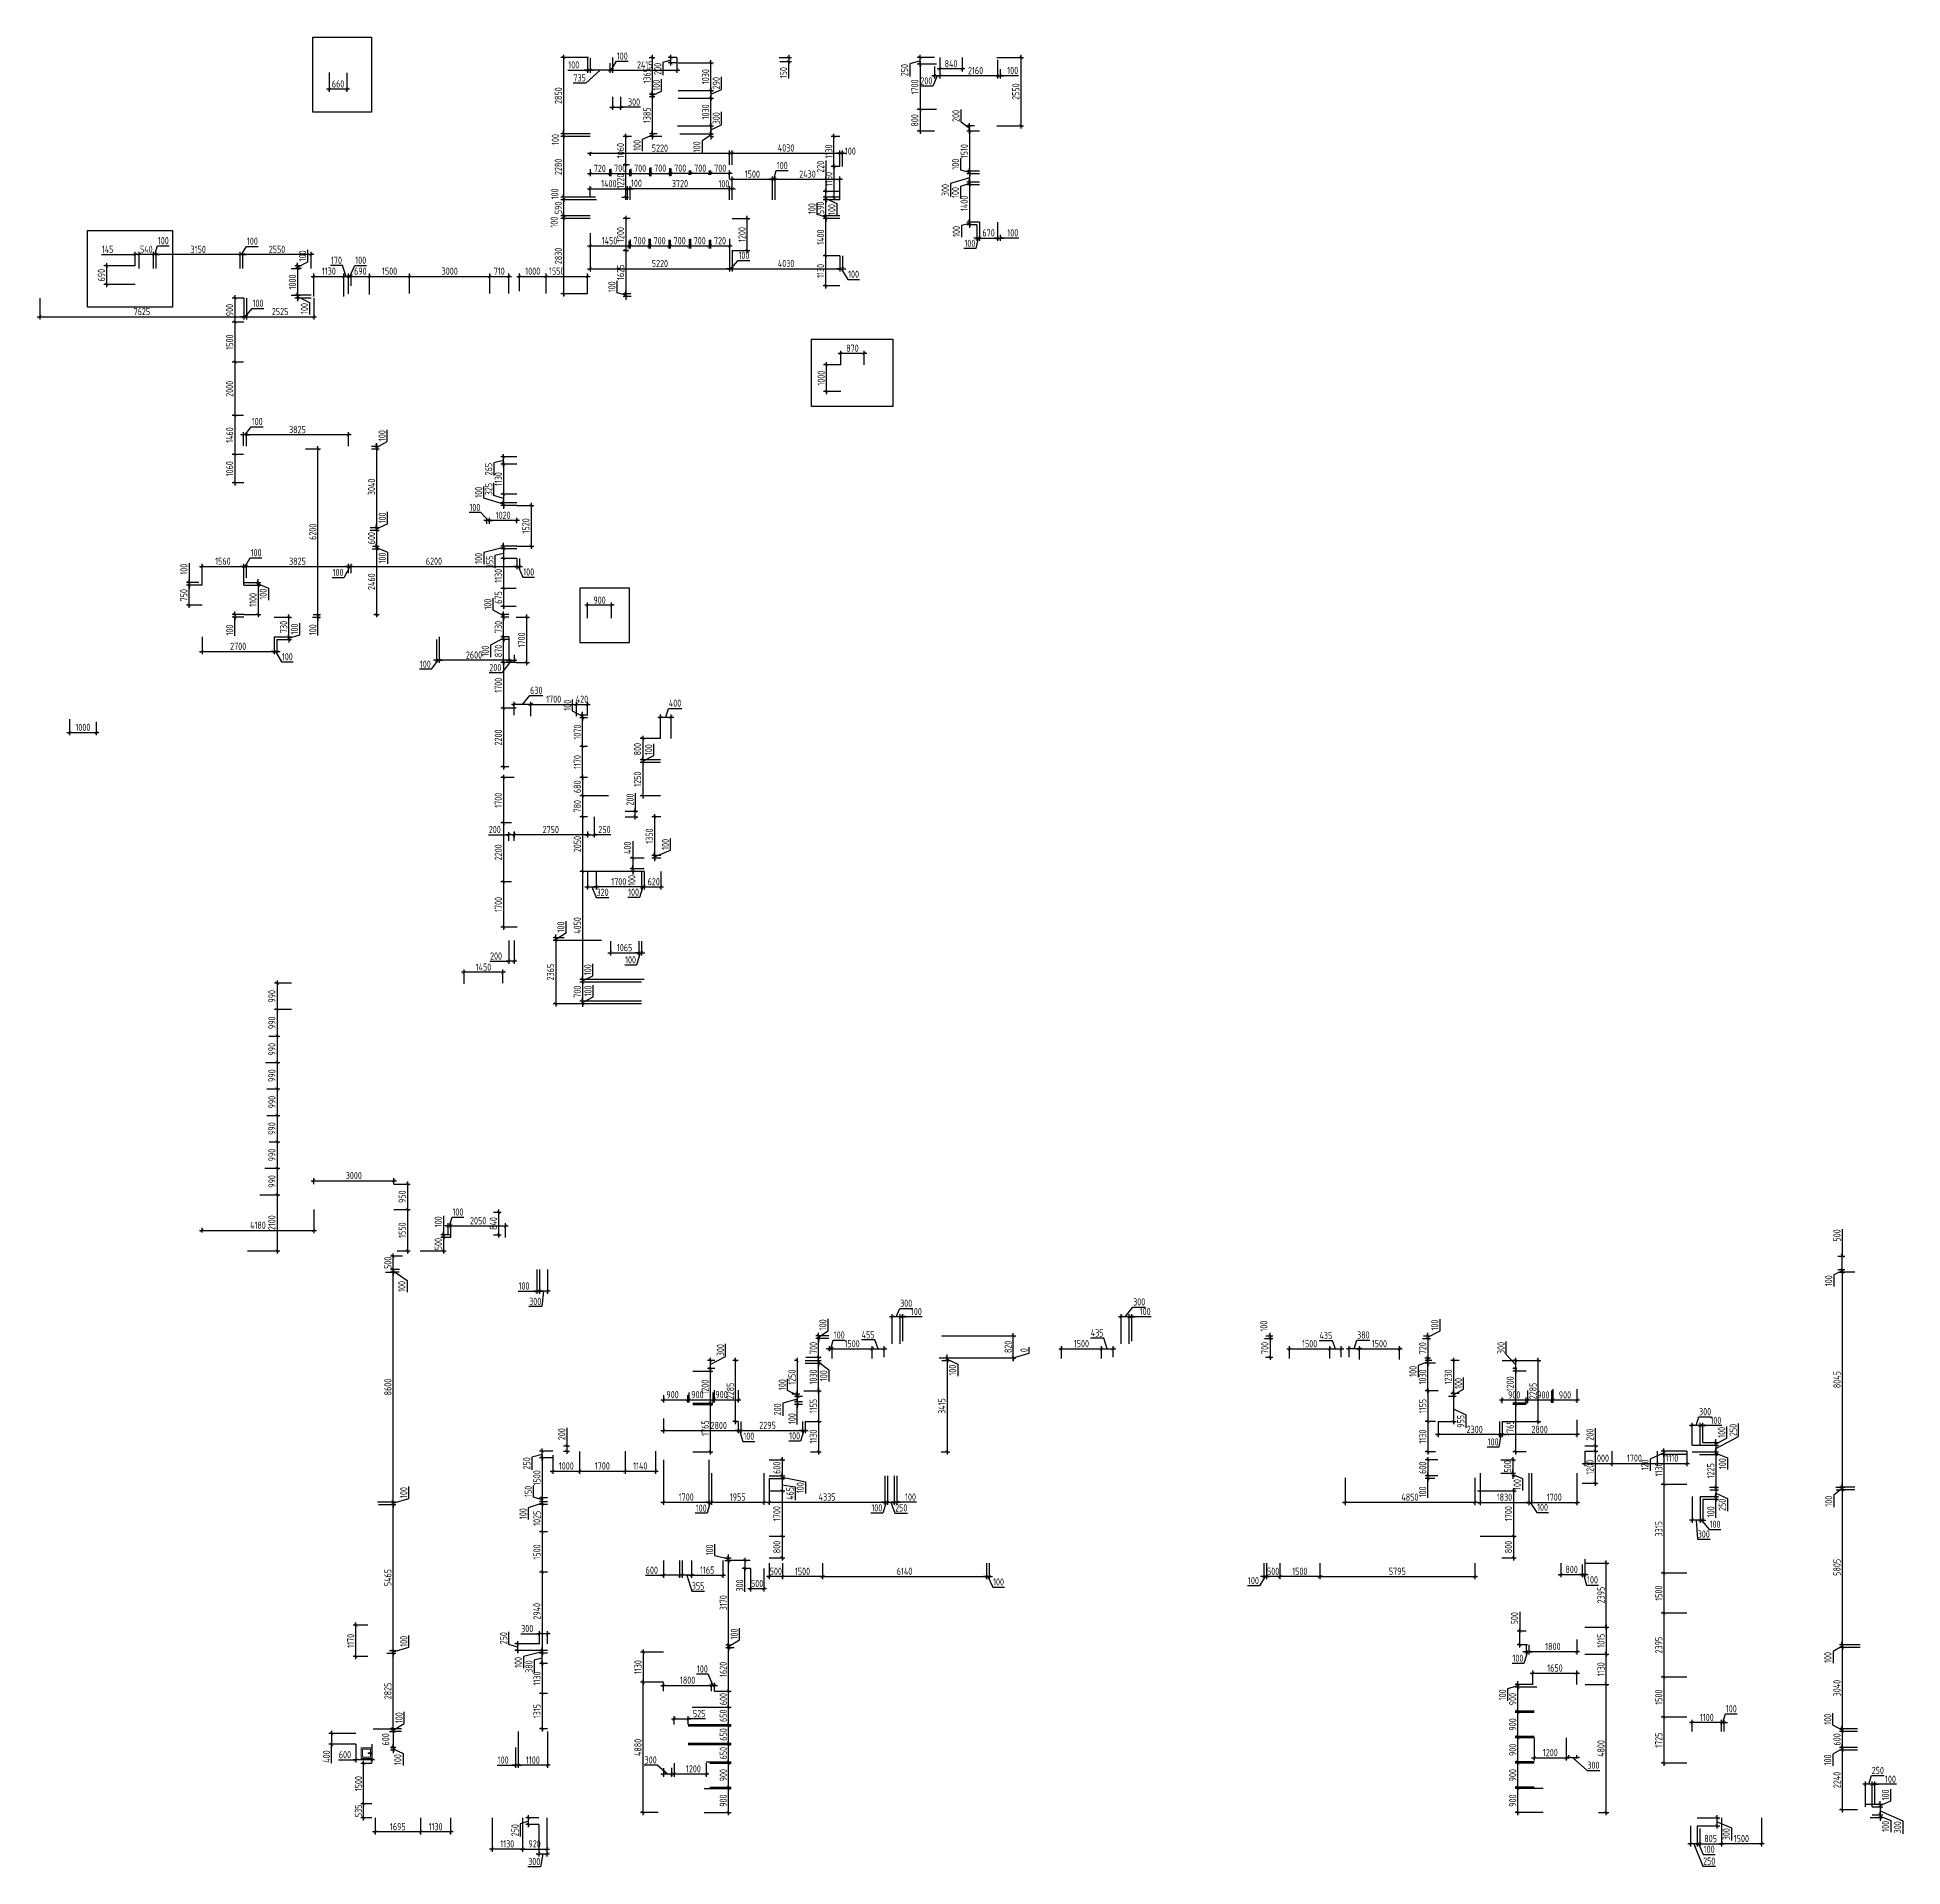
# Model space of a CAD drawing. Header units: millimetres. Extents: x -350007 to 536090, y -888 to 198380.
# Drawn here: x -83146 to -13306, y 59632 to 128109 of the extents above; entities that cross this region are included whole.
import ezdxf

# ---------------------------------------------------------------- set-up
doc = ezdxf.new("R2010")
doc.units = ezdxf.units.MM
doc.layers.add('АР_Размеры нов.', color=15, linetype='Continuous', lineweight=0)
doc.layers.add('Сан.техника', color=153, linetype='Continuous', lineweight=9)
doc.styles.add('ISOCPEUR', font='isocpeur.ttf', dxfattribs={"width": 0.7})
doc.dimstyles.new('R_100', dxfattribs={"dimtxt": 270, "dimasz": 120, "dimexe": 100, "dimexo": 0, "dimgap": 60, "dimtad": 1, "dimdec": 0, "dimrnd": 5, "dimzin": 0, "dimdsep": 46, "dimtxsty": 'ISOCPEUR', "dimblk": 'ARCHTICK', "dimcen": 0, "dimdle": 100, "dimclrd": 256, "dimclre": 256, "dimclrt": 256, "dimadec": 0, "dimazin": 0, "dimtfac": 2, "dimtdec": 0, "dimtofl": 0, "dimtmove": 1, "dimatfit": 3, "dimfxl": 1, "dimtvp": 3, "dimtolj": 1, "dimtzin": 0, "dimarcsym": 0})

msp = doc.modelspace()

# ---------------------------------------------------------------- blocks, each defined once
blk = doc.blocks.new('_ArchTick')
at = {"color": 0, "linetype": 'ByBlock', "const_width": 0.15}
blk.add_lwpolyline([(-0.5, -0.5), (0.5, 0.5)], dxfattribs=at)
blk = doc.blocks.new('*D2733')
at = {"layer": 'Defpoints', "color": 0, "ltscale": 500, "transparency": 16777216}
for p in [(-60463, 66537), (-59901, 66537), (-59901, 61656)]:
    blk.add_point(p, dxfattribs=at)
at = {"layer": 'АР_Размеры нов.', "lineweight": -2, "ltscale": 500, "transparency": 16777216}
for p, q in [((-59901, 66537), (-60563, 66537)), ((-60463, 61556), (-60463, 66637)), ((-59901, 61656), (-60563, 61656))]:
    blk.add_line(p, q, dxfattribs=at)
at = {"layer": 'АР_Размеры нов.', "lineweight": -2, "ltscale": 500, "transparency": 16777216, "xscale": 120, "yscale": 120, "zscale": 120}
for p, rotation in [((-60463, 66537), 90), ((-60463, 61656), 270)]:
    blk.add_blockref('_ArchTick', p, dxfattribs=dict(at, rotation=rotation))
at = {"layer": 'АР_Размеры нов.', "lineweight": 13, "ltscale": 500, "transparency": 16777216, "insert": (-60658, 64096), "char_height": 270, "attachment_point": 5, "rotation": 90, "style": 'ISOCPEUR'}
blk.add_mtext('\\A1;4880', dxfattribs=at)
blk = doc.blocks.new('*D2734')
at = {"layer": 'Defpoints', "color": 0, "ltscale": 500, "transparency": 16777216}
for p in [(-27714, 62556), (-26772, 62556), (-26772, 61656)]:
    blk.add_point(p, dxfattribs=at)
at = {"layer": 'АР_Размеры нов.', "lineweight": -2, "ltscale": 500, "transparency": 16777216}
for p, q in [((-26772, 62556), (-27814, 62556)), ((-27714, 61556), (-27714, 62656)), ((-26772, 61656), (-27814, 61656))]:
    blk.add_line(p, q, dxfattribs=at)
at = {"layer": 'АР_Размеры нов.', "lineweight": -2, "ltscale": 500, "transparency": 16777216, "xscale": 120, "yscale": 120, "zscale": 120}
for p, rotation in [((-27714, 62556), 90), ((-27714, 61656), 270)]:
    blk.add_blockref('_ArchTick', p, dxfattribs=dict(at, rotation=rotation))
at = {"layer": 'АР_Размеры нов.', "lineweight": 13, "ltscale": 500, "transparency": 16777216, "insert": (-27909, 62106), "char_height": 270, "attachment_point": 5, "rotation": 90, "style": 'ISOCPEUR'}
blk.add_mtext('\\A1;900', dxfattribs=at)
blk = doc.blocks.new('*D2739')
at = {"layer": 'Defpoints', "color": 0, "ltscale": 100, "transparency": 16777216}
for p in [(-49476, 127101), (-50098, 125401), (-49476, 125401)]:
    blk.add_point(p, dxfattribs=at)
at = {"layer": 'АР_Размеры нов.', "lineweight": -2, "ltscale": 100, "transparency": 16777216}
for p, q in [((-50098, 127201), (-50098, 125301)), ((-49476, 127101), (-50198, 127101)), ((-49476, 125401), (-50198, 125401))]:
    blk.add_line(p, q, dxfattribs=at)
at = {"layer": 'АР_Размеры нов.', "lineweight": -2, "ltscale": 100, "transparency": 16777216, "xscale": 120, "yscale": 120, "zscale": 120}
for p, rotation in [((-50098, 127101), 90), ((-50098, 125401), 270)]:
    blk.add_blockref('_ArchTick', p, dxfattribs=dict(at, rotation=rotation))
at = {"layer": 'АР_Размеры нов.', "ltscale": 100, "transparency": 16777216, "insert": (-50293, 126251), "char_height": 270, "attachment_point": 5, "rotation": 90, "style": 'ISOCPEUR'}
blk.add_mtext('\\A1;1700', dxfattribs=at)
blk = doc.blocks.new('сан.техника')
at = {"layer": 'Сан.техника', "linetype": 'Continuous', "lineweight": 5}
for p, q in [((-27, 168), (-79, 161)), ((-27, 168), (-79, 161)), ((-79, 139), (-27, 132)), ((-79, 139), (-27, 132)), ((25, 175), (-17, 171)), ((25, 175), (-17, 171)), ((-17, 129), (25, 125)), ((-17, 129), (25, 125)), ((-15, 164), (0, 164)), ((-15, 164), (0, 164)), ((0, 136), (-15, 136)), ((0, 136), (-15, 136)), ((0, 164), (0, 136)), ((0, 164), (0, 136))]:
    blk.add_line(p, q, dxfattribs=at)
for points in [[(59, 350), (-341, 350), (-341, -50), (59, -50)], [(0, 300), (-300, 300), (-300, 0), (0, 0)], [(0, 300), (-300, 300), (-300, 0), (0, 0)]]:
    blk.add_lwpolyline(points, close=True, dxfattribs=at)
for centre, radius, start, end in [((-78, 150), 11.2, 97.13862, 262.86077), ((-78, 150), 11.2, 97.13862, 262.86077), ((-15, 150), 21.1, 122.77072, 237.22867), ((-15, 150), 21.1, 122.77072, 237.22867), ((-15, 150), 13.6, 89.99969, 269.99969), ((-15, 150), 13.6, 89.99969, 269.99969), ((-15, 150), 21.1, 95.1693, 122.77072), ((-15, 150), 21.1, 95.1693, 122.77072), ((-15, 150), 21.1, 237.22867, 264.83008), ((-15, 150), 21.1, 237.22867, 264.83008), ((25, 150), 25, 269.99969, 89.99969), ((25, 150), 25, 269.99969, 89.99969)]:
    blk.add_arc(centre, radius, start, end, dxfattribs=at)
blk = doc.blocks.new('*D2566')
at = {"layer": 'Defpoints', "color": 0, "ltscale": 100, "transparency": 16777216}
for p in [(-51891, 79014), (-53391, 78660), (-51891, 78660)]:
    blk.add_point(p, dxfattribs=at)
at = {"layer": 'АР_Размеры нов.', "lineweight": -2, "ltscale": 100, "transparency": 16777216}
for p, q in [((-53491, 79014), (-51791, 79014)), ((-53391, 78660), (-53391, 79114)), ((-51891, 78660), (-51891, 79114))]:
    blk.add_line(p, q, dxfattribs=at)
at = {"layer": 'АР_Размеры нов.', "lineweight": -2, "ltscale": 100, "transparency": 16777216, "xscale": 120, "yscale": 120, "zscale": 120, "rotation": 180}
blk.add_blockref('_ArchTick', (-53391, 79014), dxfattribs=at)
at = {"layer": 'АР_Размеры нов.', "lineweight": -2, "ltscale": 100, "transparency": 16777216, "xscale": 120, "yscale": 120, "zscale": 120}
blk.add_blockref('_ArchTick', (-51891, 79014), dxfattribs=at)
at = {"layer": 'АР_Размеры нов.', "ltscale": 100, "transparency": 16777216, "insert": (-52641, 79209), "char_height": 270, "attachment_point": 5, "style": 'ISOCPEUR'}
blk.add_mtext('\\A1;1500', dxfattribs=at)
blk = doc.blocks.new('*D2567')
at = {"layer": 'Defpoints', "color": 0, "ltscale": 100, "transparency": 16777216}
for p in [(-43304, 79014), (-44804, 78660), (-43304, 78660)]:
    blk.add_point(p, dxfattribs=at)
at = {"layer": 'АР_Размеры нов.', "lineweight": -2, "ltscale": 100, "transparency": 16777216}
for p, q in [((-44904, 79014), (-43204, 79014)), ((-44804, 78660), (-44804, 79114)), ((-43304, 78660), (-43304, 79114))]:
    blk.add_line(p, q, dxfattribs=at)
at = {"layer": 'АР_Размеры нов.', "lineweight": -2, "ltscale": 100, "transparency": 16777216, "xscale": 120, "yscale": 120, "zscale": 120, "rotation": 180}
blk.add_blockref('_ArchTick', (-44804, 79014), dxfattribs=at)
at = {"layer": 'АР_Размеры нов.', "lineweight": -2, "ltscale": 100, "transparency": 16777216, "xscale": 120, "yscale": 120, "zscale": 120}
blk.add_blockref('_ArchTick', (-43304, 79014), dxfattribs=at)
at = {"layer": 'АР_Размеры нов.', "ltscale": 100, "transparency": 16777216, "insert": (-44054, 79209), "char_height": 270, "attachment_point": 5, "style": 'ISOCPEUR'}
blk.add_mtext('\\A1;1500', dxfattribs=at)
blk = doc.blocks.new('*D2568')
at = {"layer": 'Defpoints', "color": 0, "ltscale": 100, "transparency": 16777216}
for p in [(-34759, 79014), (-36259, 78660), (-34759, 78660)]:
    blk.add_point(p, dxfattribs=at)
at = {"layer": 'АР_Размеры нов.', "lineweight": -2, "ltscale": 100, "transparency": 16777216}
for p, q in [((-36359, 79014), (-34659, 79014)), ((-36259, 78660), (-36259, 79114)), ((-34759, 78660), (-34759, 79114))]:
    blk.add_line(p, q, dxfattribs=at)
at = {"layer": 'АР_Размеры нов.', "lineweight": -2, "ltscale": 100, "transparency": 16777216, "xscale": 120, "yscale": 120, "zscale": 120, "rotation": 180}
blk.add_blockref('_ArchTick', (-36259, 79014), dxfattribs=at)
at = {"layer": 'АР_Размеры нов.', "lineweight": -2, "ltscale": 100, "transparency": 16777216, "xscale": 120, "yscale": 120, "zscale": 120}
blk.add_blockref('_ArchTick', (-34759, 79014), dxfattribs=at)
at = {"layer": 'АР_Размеры нов.', "ltscale": 100, "transparency": 16777216, "insert": (-35509, 79209), "char_height": 270, "attachment_point": 5, "style": 'ISOCPEUR'}
blk.add_mtext('\\A1;1500', dxfattribs=at)
blk = doc.blocks.new('*D2569')
at = {"layer": 'Defpoints', "color": 0, "ltscale": 100, "transparency": 16777216}
for p in [(-32148, 79014), (-33648, 78620), (-32148, 78620)]:
    blk.add_point(p, dxfattribs=at)
at = {"layer": 'АР_Размеры нов.', "lineweight": -2, "ltscale": 100, "transparency": 16777216}
for p, q in [((-33748, 79014), (-32048, 79014)), ((-33648, 78620), (-33648, 79114)), ((-32148, 78620), (-32148, 79114))]:
    blk.add_line(p, q, dxfattribs=at)
at = {"layer": 'АР_Размеры нов.', "lineweight": -2, "ltscale": 100, "transparency": 16777216, "xscale": 120, "yscale": 120, "zscale": 120, "rotation": 180}
blk.add_blockref('_ArchTick', (-33648, 79014), dxfattribs=at)
at = {"layer": 'АР_Размеры нов.', "lineweight": -2, "ltscale": 100, "transparency": 16777216, "xscale": 120, "yscale": 120, "zscale": 120}
blk.add_blockref('_ArchTick', (-32148, 79014), dxfattribs=at)
at = {"layer": 'АР_Размеры нов.', "ltscale": 100, "transparency": 16777216, "insert": (-32898, 79209), "char_height": 270, "attachment_point": 5, "style": 'ISOCPEUR'}
blk.add_mtext('\\A1;1500', dxfattribs=at)
blk = doc.blocks.new('*D2570')
at = {"layer": 'Defpoints', "color": 0, "ltscale": 100, "transparency": 16777216}
for p in [(-62841, 75174), (-61141, 75054), (-61141, 74437)]:
    blk.add_point(p, dxfattribs=at)
at = {"layer": 'АР_Размеры нов.', "lineweight": -2, "ltscale": 100, "transparency": 16777216}
for p, q in [((-62841, 75174), (-62841, 74337)), ((-61141, 75054), (-61141, 74337)), ((-62941, 74437), (-61041, 74437))]:
    blk.add_line(p, q, dxfattribs=at)
at = {"layer": 'АР_Размеры нов.', "lineweight": -2, "ltscale": 100, "transparency": 16777216, "xscale": 120, "yscale": 120, "zscale": 120, "rotation": 180}
blk.add_blockref('_ArchTick', (-62841, 74437), dxfattribs=at)
at = {"layer": 'АР_Размеры нов.', "lineweight": -2, "ltscale": 100, "transparency": 16777216, "xscale": 120, "yscale": 120, "zscale": 120}
blk.add_blockref('_ArchTick', (-61141, 74437), dxfattribs=at)
at = {"layer": 'АР_Размеры нов.', "ltscale": 100, "transparency": 16777216, "insert": (-61991, 74632), "char_height": 270, "attachment_point": 5, "style": 'ISOCPEUR'}
blk.add_mtext('\\A1;1700', dxfattribs=at)
blk = doc.blocks.new('*D2571')
at = {"layer": 'Defpoints', "color": 0, "ltscale": 100, "transparency": 16777216}
for p in [(-24201, 75186), (-22501, 75186), (-22501, 74730)]:
    blk.add_point(p, dxfattribs=at)
at = {"layer": 'АР_Размеры нов.', "lineweight": -2, "ltscale": 100, "transparency": 16777216}
for p, q in [((-24301, 74730), (-22401, 74730)), ((-24201, 75186), (-24201, 74630)), ((-22501, 75186), (-22501, 74630))]:
    blk.add_line(p, q, dxfattribs=at)
at = {"layer": 'АР_Размеры нов.', "lineweight": -2, "ltscale": 100, "transparency": 16777216, "xscale": 120, "yscale": 120, "zscale": 120, "rotation": 180}
blk.add_blockref('_ArchTick', (-24201, 74730), dxfattribs=at)
at = {"layer": 'АР_Размеры нов.', "lineweight": -2, "ltscale": 100, "transparency": 16777216, "xscale": 120, "yscale": 120, "zscale": 120}
blk.add_blockref('_ArchTick', (-22501, 74730), dxfattribs=at)
at = {"layer": 'АР_Размеры нов.', "ltscale": 100, "transparency": 16777216, "insert": (-23351, 74925), "char_height": 270, "attachment_point": 5, "style": 'ISOCPEUR'}
blk.add_mtext('\\A1;1700', dxfattribs=at)
blk = doc.blocks.new('*D2574')
at = {"layer": 'Defpoints', "color": 0, "ltscale": 100, "transparency": 16777216}
for p in [(-54403, 78479), (-53897, 78479), (-54443, 77449)]:
    blk.add_point(p, dxfattribs=at)
at = {"layer": 'АР_Размеры нов.', "lineweight": -2, "ltscale": 100, "transparency": 16777216}
for p, q in [((-54403, 78479), (-53797, 78479)), ((-53897, 77349), (-53897, 78579)), ((-54443, 77449), (-53797, 77449))]:
    blk.add_line(p, q, dxfattribs=at)
at = {"layer": 'АР_Размеры нов.', "lineweight": -2, "ltscale": 100, "transparency": 16777216, "xscale": 120, "yscale": 120, "zscale": 120}
for p, rotation in [((-53897, 78479), 90), ((-53897, 77449), 270)]:
    blk.add_blockref('_ArchTick', p, dxfattribs=dict(at, rotation=rotation))
at = {"layer": 'АР_Размеры нов.', "ltscale": 100, "transparency": 16777216, "insert": (-54092, 77964), "char_height": 270, "attachment_point": 5, "rotation": 90, "style": 'ISOCPEUR'}
blk.add_mtext('\\A1;1030', dxfattribs=at)
blk = doc.blocks.new('*D2575')
at = {"layer": 'Defpoints', "color": 0, "ltscale": 100, "transparency": 16777216}
for p in [(-31085, 78479), (-30798, 78479), (-30699, 77449)]:
    blk.add_point(p, dxfattribs=at)
at = {"layer": 'АР_Размеры нов.', "lineweight": -2, "ltscale": 100, "transparency": 16777216}
for p, q in [((-30798, 78479), (-31185, 78479)), ((-31085, 77349), (-31085, 78579)), ((-30699, 77449), (-31185, 77449))]:
    blk.add_line(p, q, dxfattribs=at)
at = {"layer": 'АР_Размеры нов.', "lineweight": -2, "ltscale": 100, "transparency": 16777216, "xscale": 120, "yscale": 120, "zscale": 120}
for p, rotation in [((-31085, 78479), 90), ((-31085, 77449), 270)]:
    blk.add_blockref('_ArchTick', p, dxfattribs=dict(at, rotation=rotation))
at = {"layer": 'АР_Размеры нов.', "ltscale": 100, "transparency": 16777216, "insert": (-31280, 77964), "char_height": 270, "attachment_point": 5, "rotation": 90, "style": 'ISOCPEUR'}
blk.add_mtext('\\A1;1030', dxfattribs=at)
blk = doc.blocks.new('*D2579')
at = {"layer": 'Defpoints', "color": 0, "ltscale": 100, "transparency": 16777216}
for p in [(-64041, 74937), (-64246, 73437), (-64041, 73437)]:
    blk.add_point(p, dxfattribs=at)
at = {"layer": 'АР_Размеры нов.', "lineweight": -2, "ltscale": 100, "transparency": 16777216}
for p, q in [((-64041, 74937), (-64346, 74937)), ((-64246, 75037), (-64246, 73337)), ((-64041, 73437), (-64346, 73437))]:
    blk.add_line(p, q, dxfattribs=at)
at = {"layer": 'АР_Размеры нов.', "lineweight": -2, "ltscale": 100, "transparency": 16777216, "xscale": 120, "yscale": 120, "zscale": 120}
for p, rotation in [((-64246, 74937), 90), ((-64246, 73437), 270)]:
    blk.add_blockref('_ArchTick', p, dxfattribs=dict(at, rotation=rotation))
at = {"layer": 'АР_Размеры нов.', "ltscale": 100, "transparency": 16777216, "insert": (-64441, 74187), "char_height": 270, "attachment_point": 5, "rotation": 90, "style": 'ISOCPEUR'}
blk.add_mtext('\\A1;1500', dxfattribs=at)
blk = doc.blocks.new('*D2580')
at = {"layer": 'Defpoints', "color": 0, "ltscale": 100, "transparency": 16777216}
for p in [(-64041, 72161), (-64246, 70661), (-64041, 70661)]:
    blk.add_point(p, dxfattribs=at)
at = {"layer": 'АР_Размеры нов.', "lineweight": -2, "ltscale": 100, "transparency": 16777216}
for p, q in [((-64041, 72161), (-64346, 72161)), ((-64246, 72261), (-64246, 70561)), ((-64041, 70661), (-64346, 70661))]:
    blk.add_line(p, q, dxfattribs=at)
at = {"layer": 'АР_Размеры нов.', "lineweight": -2, "ltscale": 100, "transparency": 16777216, "xscale": 120, "yscale": 120, "zscale": 120}
for p, rotation in [((-64246, 72161), 90), ((-64246, 70661), 270)]:
    blk.add_blockref('_ArchTick', p, dxfattribs=dict(at, rotation=rotation))
at = {"layer": 'АР_Размеры нов.', "ltscale": 100, "transparency": 16777216, "insert": (-64441, 71411), "char_height": 270, "attachment_point": 5, "rotation": 90, "style": 'ISOCPEUR'}
blk.add_mtext('\\A1;1500', dxfattribs=at)
blk = doc.blocks.new('*D2581')
at = {"layer": 'Defpoints', "color": 0, "ltscale": 100, "transparency": 16777216}
for p in [(-64041, 67241), (-64246, 66111), (-64041, 66111)]:
    blk.add_point(p, dxfattribs=at)
at = {"layer": 'АР_Размеры нов.', "lineweight": -2, "ltscale": 100, "transparency": 16777216}
for p, q in [((-64041, 67241), (-64346, 67241)), ((-64246, 67341), (-64246, 66011)), ((-64041, 66111), (-64346, 66111))]:
    blk.add_line(p, q, dxfattribs=at)
at = {"layer": 'АР_Размеры нов.', "lineweight": -2, "ltscale": 100, "transparency": 16777216, "xscale": 120, "yscale": 120, "zscale": 120}
for p, rotation in [((-64246, 67241), 90), ((-64246, 66111), 270)]:
    blk.add_blockref('_ArchTick', p, dxfattribs=dict(at, rotation=rotation))
at = {"layer": 'АР_Размеры нов.', "ltscale": 100, "transparency": 16777216, "insert": (-64441, 66676), "char_height": 270, "attachment_point": 5, "rotation": 90, "style": 'ISOCPEUR'}
blk.add_mtext('\\A1;1130', dxfattribs=at)
blk = doc.blocks.new('*D2582')
at = {"layer": 'Defpoints', "color": 0, "ltscale": 100, "transparency": 16777216}
for p in [(-66116, 61456), (-64986, 61456), (-66116, 60292)]:
    blk.add_point(p, dxfattribs=at)
at = {"layer": 'АР_Размеры нов.', "lineweight": -2, "ltscale": 100, "transparency": 16777216}
for p, q in [((-66116, 61456), (-66116, 60192)), ((-64986, 61456), (-64986, 60192)), ((-64886, 60292), (-66216, 60292))]:
    blk.add_line(p, q, dxfattribs=at)
at = {"layer": 'АР_Размеры нов.', "lineweight": -2, "ltscale": 100, "transparency": 16777216, "xscale": 120, "yscale": 120, "zscale": 120, "rotation": 180}
blk.add_blockref('_ArchTick', (-66116, 60292), dxfattribs=at)
at = {"layer": 'АР_Размеры нов.', "lineweight": -2, "ltscale": 100, "transparency": 16777216, "xscale": 120, "yscale": 120, "zscale": 120}
blk.add_blockref('_ArchTick', (-64986, 60292), dxfattribs=at)
at = {"layer": 'АР_Размеры нов.', "ltscale": 100, "transparency": 16777216, "insert": (-65551, 60487), "char_height": 270, "attachment_point": 5, "style": 'ISOCPEUR'}
blk.add_mtext('\\A1;1130', dxfattribs=at)
blk = doc.blocks.new('*D2583')
at = {"layer": 'Defpoints', "color": 0, "ltscale": 100, "transparency": 16777216}
for p in [(-68801, 61456), (-68801, 60934), (-67671, 61456)]:
    blk.add_point(p, dxfattribs=at)
at = {"layer": 'АР_Размеры нов.', "lineweight": -2, "ltscale": 100, "transparency": 16777216}
for p, q in [((-67571, 60934), (-68901, 60934)), ((-68801, 61456), (-68801, 60834)), ((-67671, 61456), (-67671, 60834))]:
    blk.add_line(p, q, dxfattribs=at)
at = {"layer": 'АР_Размеры нов.', "lineweight": -2, "ltscale": 100, "transparency": 16777216, "xscale": 120, "yscale": 120, "zscale": 120, "rotation": 180}
blk.add_blockref('_ArchTick', (-68801, 60934), dxfattribs=at)
at = {"layer": 'АР_Размеры нов.', "lineweight": -2, "ltscale": 100, "transparency": 16777216, "xscale": 120, "yscale": 120, "zscale": 120}
blk.add_blockref('_ArchTick', (-67671, 60934), dxfattribs=at)
at = {"layer": 'АР_Размеры нов.', "ltscale": 100, "transparency": 16777216, "insert": (-68236, 61129), "char_height": 270, "attachment_point": 5, "style": 'ISOCPEUR'}
blk.add_mtext('\\A1;1130', dxfattribs=at)
blk = doc.blocks.new('*D2584')
at = {"layer": 'Defpoints', "color": 0, "ltscale": 100, "transparency": 16777216}
for p in [(-70927, 63490), (-70616, 63490), (-70616, 61990)]:
    blk.add_point(p, dxfattribs=at)
at = {"layer": 'АР_Размеры нов.', "lineweight": -2, "ltscale": 100, "transparency": 16777216}
for p, q in [((-70927, 61890), (-70927, 63590)), ((-70616, 63490), (-71027, 63490)), ((-70616, 61990), (-71027, 61990))]:
    blk.add_line(p, q, dxfattribs=at)
at = {"layer": 'АР_Размеры нов.', "lineweight": -2, "ltscale": 100, "transparency": 16777216, "xscale": 120, "yscale": 120, "zscale": 120}
for p, rotation in [((-70927, 63490), 90), ((-70927, 61990), 270)]:
    blk.add_blockref('_ArchTick', p, dxfattribs=dict(at, rotation=rotation))
at = {"layer": 'АР_Размеры нов.', "ltscale": 100, "transparency": 16777216, "insert": (-71122, 62740), "char_height": 270, "attachment_point": 5, "rotation": 90, "style": 'ISOCPEUR'}
blk.add_mtext('\\A1;1500', dxfattribs=at)
blk = doc.blocks.new('*D2585')
at = {"layer": 'Defpoints', "color": 0, "ltscale": 100, "transparency": 16777216}
for p in [(-59701, 67667), (-60463, 66537), (-59701, 66537)]:
    blk.add_point(p, dxfattribs=at)
at = {"layer": 'АР_Размеры нов.', "lineweight": -2, "ltscale": 100, "transparency": 16777216}
for p, q in [((-60463, 67767), (-60463, 66437)), ((-59701, 67667), (-60563, 67667)), ((-59701, 66537), (-60563, 66537))]:
    blk.add_line(p, q, dxfattribs=at)
at = {"layer": 'АР_Размеры нов.', "lineweight": -2, "ltscale": 100, "transparency": 16777216, "xscale": 120, "yscale": 120, "zscale": 120}
for p, rotation in [((-60463, 67667), 90), ((-60463, 66537), 270)]:
    blk.add_blockref('_ArchTick', p, dxfattribs=dict(at, rotation=rotation))
at = {"layer": 'АР_Размеры нов.', "ltscale": 100, "transparency": 16777216, "insert": (-60658, 67102), "char_height": 270, "attachment_point": 5, "rotation": 90, "style": 'ISOCPEUR'}
blk.add_mtext('\\A1;1130', dxfattribs=at)
blk = doc.blocks.new('*D2587')
at = {"layer": 'Defpoints', "color": 0, "ltscale": 100, "transparency": 16777216}
for p in [(-58648, 71096), (-57481, 71096), (-57481, 70539)]:
    blk.add_point(p, dxfattribs=at)
at = {"layer": 'АР_Размеры нов.', "lineweight": -2, "ltscale": 100, "transparency": 16777216}
for p, q in [((-58748, 70539), (-57381, 70539)), ((-58648, 71096), (-58648, 70439)), ((-57481, 71096), (-57481, 70439))]:
    blk.add_line(p, q, dxfattribs=at)
at = {"layer": 'АР_Размеры нов.', "lineweight": -2, "ltscale": 100, "transparency": 16777216, "xscale": 120, "yscale": 120, "zscale": 120, "rotation": 180}
blk.add_blockref('_ArchTick', (-58648, 70539), dxfattribs=at)
at = {"layer": 'АР_Размеры нов.', "lineweight": -2, "ltscale": 100, "transparency": 16777216, "xscale": 120, "yscale": 120, "zscale": 120}
blk.add_blockref('_ArchTick', (-57481, 70539), dxfattribs=at)
at = {"layer": 'АР_Размеры нов.', "ltscale": 100, "transparency": 16777216, "insert": (-58064, 70734), "char_height": 270, "attachment_point": 5, "style": 'ISOCPEUR'}
blk.add_mtext('\\A1;1165', dxfattribs=at)
blk = doc.blocks.new('*D2589')
at = {"layer": 'Defpoints', "color": 0, "ltscale": 100, "transparency": 16777216}
for p in [(-29231, 73698), (-29131, 71998), (-27872, 71998)]:
    blk.add_point(p, dxfattribs=at)
at = {"layer": 'АР_Размеры нов.', "lineweight": -2, "ltscale": 100, "transparency": 16777216}
for p, q in [((-29231, 73698), (-27772, 73698)), ((-27872, 73798), (-27872, 71898)), ((-29131, 71998), (-27772, 71998))]:
    blk.add_line(p, q, dxfattribs=at)
at = {"layer": 'АР_Размеры нов.', "lineweight": -2, "ltscale": 100, "transparency": 16777216, "xscale": 120, "yscale": 120, "zscale": 120}
for p, rotation in [((-27872, 73698), 90), ((-27872, 71998), 270)]:
    blk.add_blockref('_ArchTick', p, dxfattribs=dict(at, rotation=rotation))
at = {"layer": 'АР_Размеры нов.', "ltscale": 100, "transparency": 16777216, "insert": (-28067, 72848), "char_height": 270, "attachment_point": 5, "rotation": 90, "style": 'ISOCPEUR'}
blk.add_mtext('\\A1;1700', dxfattribs=at)
blk = doc.blocks.new('*D2592')
at = {"layer": 'Defpoints', "color": 0, "ltscale": 100, "transparency": 16777216}
for p in [(-55246, 70996), (-53746, 70996), (-55246, 70493)]:
    blk.add_point(p, dxfattribs=at)
at = {"layer": 'АР_Размеры нов.', "lineweight": -2, "ltscale": 100, "transparency": 16777216}
for p, q in [((-55246, 70996), (-55246, 70393)), ((-53746, 70996), (-53746, 70393)), ((-53646, 70493), (-55346, 70493))]:
    blk.add_line(p, q, dxfattribs=at)
at = {"layer": 'АР_Размеры нов.', "lineweight": -2, "ltscale": 100, "transparency": 16777216, "xscale": 120, "yscale": 120, "zscale": 120, "rotation": 180}
blk.add_blockref('_ArchTick', (-55246, 70493), dxfattribs=at)
at = {"layer": 'АР_Размеры нов.', "lineweight": -2, "ltscale": 100, "transparency": 16777216, "xscale": 120, "yscale": 120, "zscale": 120}
blk.add_blockref('_ArchTick', (-53746, 70493), dxfattribs=at)
at = {"layer": 'АР_Размеры нов.', "ltscale": 100, "transparency": 16777216, "insert": (-54496, 70688), "char_height": 270, "attachment_point": 5, "style": 'ISOCPEUR'}
blk.add_mtext('\\A1;1500', dxfattribs=at)
blk = doc.blocks.new('*D2593')
at = {"layer": 'Defpoints', "color": 0, "ltscale": 100, "transparency": 16777216}
for p in [(-36627, 70996), (-35127, 70996), (-36627, 70493)]:
    blk.add_point(p, dxfattribs=at)
at = {"layer": 'АР_Размеры нов.', "lineweight": -2, "ltscale": 100, "transparency": 16777216}
for p, q in [((-36627, 70996), (-36627, 70393)), ((-35127, 70996), (-35127, 70393)), ((-35027, 70493), (-36727, 70493))]:
    blk.add_line(p, q, dxfattribs=at)
at = {"layer": 'АР_Размеры нов.', "lineweight": -2, "ltscale": 100, "transparency": 16777216, "xscale": 120, "yscale": 120, "zscale": 120, "rotation": 180}
blk.add_blockref('_ArchTick', (-36627, 70493), dxfattribs=at)
at = {"layer": 'АР_Размеры нов.', "lineweight": -2, "ltscale": 100, "transparency": 16777216, "xscale": 120, "yscale": 120, "zscale": 120}
blk.add_blockref('_ArchTick', (-35127, 70493), dxfattribs=at)
at = {"layer": 'АР_Размеры нов.', "ltscale": 100, "transparency": 16777216, "insert": (-35877, 70688), "char_height": 270, "attachment_point": 5, "style": 'ISOCPEUR'}
blk.add_mtext('\\A1;1500', dxfattribs=at)
blk = doc.blocks.new('*D2594')
at = {"layer": 'Defpoints', "color": 0, "ltscale": 100, "transparency": 16777216}
for p in [(-20095, 61456), (-18595, 61456), (-20095, 60489)]:
    blk.add_point(p, dxfattribs=at)
at = {"layer": 'АР_Размеры нов.', "lineweight": -2, "ltscale": 100, "transparency": 16777216}
for p, q in [((-20095, 61456), (-20095, 60389)), ((-18595, 61456), (-18595, 60389)), ((-18495, 60489), (-20195, 60489))]:
    blk.add_line(p, q, dxfattribs=at)
at = {"layer": 'АР_Размеры нов.', "lineweight": -2, "ltscale": 100, "transparency": 16777216, "xscale": 120, "yscale": 120, "zscale": 120, "rotation": 180}
blk.add_blockref('_ArchTick', (-20095, 60489), dxfattribs=at)
at = {"layer": 'АР_Размеры нов.', "lineweight": -2, "ltscale": 100, "transparency": 16777216, "xscale": 120, "yscale": 120, "zscale": 120}
blk.add_blockref('_ArchTick', (-18595, 60489), dxfattribs=at)
at = {"layer": 'АР_Размеры нов.', "ltscale": 100, "transparency": 16777216, "insert": (-19345, 60684), "char_height": 270, "attachment_point": 5, "style": 'ISOCPEUR'}
blk.add_mtext('\\A1;1500', dxfattribs=at)
blk = doc.blocks.new('*D2595')
at = {"layer": 'Defpoints', "color": 0, "ltscale": 100, "transparency": 16777216}
for p in [(-61690, 94281), (-60625, 94281), (-60625, 93839)]:
    blk.add_point(p, dxfattribs=at)
at = {"layer": 'АР_Размеры нов.', "lineweight": -2, "ltscale": 100, "transparency": 16777216}
for p, q in [((-61790, 93839), (-60525, 93839)), ((-61690, 94281), (-61690, 93739)), ((-60625, 94281), (-60625, 93739))]:
    blk.add_line(p, q, dxfattribs=at)
at = {"layer": 'АР_Размеры нов.', "lineweight": -2, "ltscale": 100, "transparency": 16777216, "xscale": 120, "yscale": 120, "zscale": 120, "rotation": 180}
blk.add_blockref('_ArchTick', (-61690, 93839), dxfattribs=at)
at = {"layer": 'АР_Размеры нов.', "lineweight": -2, "ltscale": 100, "transparency": 16777216, "xscale": 120, "yscale": 120, "zscale": 120}
blk.add_blockref('_ArchTick', (-60625, 93839), dxfattribs=at)
at = {"layer": 'АР_Размеры нов.', "ltscale": 100, "transparency": 16777216, "insert": (-61158, 94034), "char_height": 270, "attachment_point": 5, "style": 'ISOCPEUR'}
blk.add_mtext('\\A1;1065', dxfattribs=at)
blk = doc.blocks.new('*D2596')
at = {"layer": 'Defpoints', "color": 0, "ltscale": 100, "transparency": 16777216}
for p in [(-64664, 102697), (-62964, 103139), (-62964, 102697)]:
    blk.add_point(p, dxfattribs=at)
at = {"layer": 'АР_Размеры нов.', "lineweight": -2, "ltscale": 100, "transparency": 16777216}
for p, q in [((-64764, 103139), (-62864, 103139)), ((-64664, 102697), (-64664, 103239)), ((-62964, 102697), (-62964, 103239))]:
    blk.add_line(p, q, dxfattribs=at)
at = {"layer": 'АР_Размеры нов.', "lineweight": -2, "ltscale": 100, "transparency": 16777216, "xscale": 120, "yscale": 120, "zscale": 120, "rotation": 180}
blk.add_blockref('_ArchTick', (-64664, 103139), dxfattribs=at)
at = {"layer": 'АР_Размеры нов.', "lineweight": -2, "ltscale": 100, "transparency": 16777216, "xscale": 120, "yscale": 120, "zscale": 120}
blk.add_blockref('_ArchTick', (-62964, 103139), dxfattribs=at)
at = {"layer": 'АР_Размеры нов.', "ltscale": 100, "transparency": 16777216, "insert": (-63814, 103334), "char_height": 270, "attachment_point": 5, "style": 'ISOCPEUR'}
blk.add_mtext('\\A1;1700', dxfattribs=at)
blk = doc.blocks.new('*D2597')
at = {"layer": 'Defpoints', "color": 0, "ltscale": 100, "transparency": 16777216}
for p in [(-65396, 96501), (-65690, 94801), (-65176, 94801)]:
    blk.add_point(p, dxfattribs=at)
at = {"layer": 'АР_Размеры нов.', "lineweight": -2, "ltscale": 100, "transparency": 16777216}
for p, q in [((-65396, 96501), (-65790, 96501)), ((-65690, 96601), (-65690, 94701)), ((-65176, 94801), (-65790, 94801))]:
    blk.add_line(p, q, dxfattribs=at)
at = {"layer": 'АР_Размеры нов.', "lineweight": -2, "ltscale": 100, "transparency": 16777216, "xscale": 120, "yscale": 120, "zscale": 120}
for p, rotation in [((-65690, 96501), 90), ((-65690, 94801), 270)]:
    blk.add_blockref('_ArchTick', p, dxfattribs=dict(at, rotation=rotation))
at = {"layer": 'АР_Размеры нов.', "ltscale": 100, "transparency": 16777216, "insert": (-65885, 95651), "char_height": 270, "attachment_point": 5, "rotation": 90, "style": 'ISOCPEUR'}
blk.add_mtext('\\A1;1700', dxfattribs=at)
blk = doc.blocks.new('*D2598')
at = {"layer": 'Defpoints', "color": 0, "ltscale": 100, "transparency": 16777216}
for p in [(-65216, 104703), (-65690, 103003), (-65216, 103003)]:
    blk.add_point(p, dxfattribs=at)
at = {"layer": 'АР_Размеры нов.', "lineweight": -2, "ltscale": 100, "transparency": 16777216}
for p, q in [((-65690, 104803), (-65690, 102903)), ((-65216, 104703), (-65790, 104703)), ((-65216, 103003), (-65790, 103003))]:
    blk.add_line(p, q, dxfattribs=at)
at = {"layer": 'АР_Размеры нов.', "lineweight": -2, "ltscale": 100, "transparency": 16777216, "xscale": 120, "yscale": 120, "zscale": 120}
for p, rotation in [((-65690, 104703), 90), ((-65690, 103003), 270)]:
    blk.add_blockref('_ArchTick', p, dxfattribs=dict(at, rotation=rotation))
at = {"layer": 'АР_Размеры нов.', "ltscale": 100, "transparency": 16777216, "insert": (-65885, 103853), "char_height": 270, "attachment_point": 5, "rotation": 90, "style": 'ISOCPEUR'}
blk.add_mtext('\\A1;1700', dxfattribs=at)
blk = doc.blocks.new('*D2599')
at = {"layer": 'Defpoints', "color": 0, "ltscale": 100, "transparency": 16777216}
for p in [(-65196, 108606), (-65690, 107476), (-65216, 107476)]:
    blk.add_point(p, dxfattribs=at)
at = {"layer": 'АР_Размеры нов.', "lineweight": -2, "ltscale": 100, "transparency": 16777216}
for p, q in [((-65196, 108606), (-65790, 108606)), ((-65690, 108706), (-65690, 107376)), ((-65216, 107476), (-65790, 107476))]:
    blk.add_line(p, q, dxfattribs=at)
at = {"layer": 'АР_Размеры нов.', "lineweight": -2, "ltscale": 100, "transparency": 16777216, "xscale": 120, "yscale": 120, "zscale": 120}
for p, rotation in [((-65690, 108606), 90), ((-65690, 107476), 270)]:
    blk.add_blockref('_ArchTick', p, dxfattribs=dict(at, rotation=rotation))
at = {"layer": 'АР_Размеры нов.', "ltscale": 100, "transparency": 16777216, "insert": (-65885, 107950), "char_height": 270, "attachment_point": 5, "rotation": 90, "style": 'ISOCPEUR'}
blk.add_mtext('\\A1;1130', dxfattribs=at)
blk = doc.blocks.new('*D2600')
at = {"layer": 'Defpoints', "color": 0, "ltscale": 100, "transparency": 16777216}
for p in [(-65196, 112136), (-65690, 111006), (-65196, 111006)]:
    blk.add_point(p, dxfattribs=at)
at = {"layer": 'АР_Размеры нов.', "lineweight": -2, "ltscale": 100, "transparency": 16777216}
for p, q in [((-65196, 112136), (-65790, 112136)), ((-65690, 112236), (-65690, 110906)), ((-65196, 111006), (-65790, 111006))]:
    blk.add_line(p, q, dxfattribs=at)
at = {"layer": 'АР_Размеры нов.', "lineweight": -2, "ltscale": 100, "transparency": 16777216, "xscale": 120, "yscale": 120, "zscale": 120}
for p, rotation in [((-65690, 112136), 90), ((-65690, 111006), 270)]:
    blk.add_blockref('_ArchTick', p, dxfattribs=dict(at, rotation=rotation))
at = {"layer": 'АР_Размеры нов.', "ltscale": 100, "transparency": 16777216, "insert": (-65885, 111571), "char_height": 270, "attachment_point": 5, "rotation": 90, "style": 'ISOCPEUR'}
blk.add_mtext('\\A1;1130', dxfattribs=at)
blk = doc.blocks.new('*D2601')
at = {"layer": 'Defpoints', "color": 0, "ltscale": 100, "transparency": 16777216}
for p in [(-75419, 117451), (-75751, 115950), (-75420, 115950)]:
    blk.add_point(p, dxfattribs=at)
at = {"layer": 'АР_Размеры нов.', "lineweight": -2, "ltscale": 100, "transparency": 16777216}
for p, q in [((-75419, 117451), (-75851, 117451)), ((-75751, 117551), (-75751, 115850)), ((-75420, 115950), (-75851, 115950))]:
    blk.add_line(p, q, dxfattribs=at)
at = {"layer": 'АР_Размеры нов.', "lineweight": -2, "ltscale": 100, "transparency": 16777216, "xscale": 120, "yscale": 120, "zscale": 120}
for p, rotation in [((-75751, 117451), 90), ((-75751, 115950), 270)]:
    blk.add_blockref('_ArchTick', p, dxfattribs=dict(at, rotation=rotation))
at = {"layer": 'АР_Размеры нов.', "ltscale": 100, "transparency": 16777216, "insert": (-75946, 116701), "char_height": 270, "attachment_point": 5, "rotation": 90, "style": 'ISOCPEUR'}
blk.add_mtext('\\A1;1500', dxfattribs=at)
blk = doc.blocks.new('*D2602')
at = {"layer": 'Defpoints', "color": 0, "ltscale": 100, "transparency": 16777216}
for p in [(-75420, 115950), (-75751, 113950), (-75420, 113950)]:
    blk.add_point(p, dxfattribs=at)
at = {"layer": 'АР_Размеры нов.', "lineweight": -2, "ltscale": 100, "transparency": 16777216}
for p, q in [((-75420, 115950), (-75851, 115950)), ((-75751, 116050), (-75751, 113850)), ((-75420, 113950), (-75851, 113950))]:
    blk.add_line(p, q, dxfattribs=at)
at = {"layer": 'АР_Размеры нов.', "lineweight": -2, "ltscale": 100, "transparency": 16777216, "xscale": 120, "yscale": 120, "zscale": 120}
for p, rotation in [((-75751, 115950), 90), ((-75751, 113950), 270)]:
    blk.add_blockref('_ArchTick', p, dxfattribs=dict(at, rotation=rotation))
at = {"layer": 'АР_Размеры нов.', "ltscale": 100, "transparency": 16777216, "insert": (-75946, 114950), "char_height": 270, "attachment_point": 5, "rotation": 90, "style": 'ISOCPEUR'}
blk.add_mtext('\\A1;2000', dxfattribs=at)
blk = doc.blocks.new('*D2603')
at = {"layer": 'Defpoints', "color": 0, "ltscale": 100, "transparency": 16777216}
for p in [(-71666, 119162), (-72796, 118401), (-71666, 118401)]:
    blk.add_point(p, dxfattribs=at)
at = {"layer": 'АР_Размеры нов.', "lineweight": -2, "ltscale": 100, "transparency": 16777216}
for p, q in [((-72896, 119162), (-71566, 119162)), ((-72796, 118401), (-72796, 119262)), ((-71666, 118401), (-71666, 119262))]:
    blk.add_line(p, q, dxfattribs=at)
at = {"layer": 'АР_Размеры нов.', "lineweight": -2, "ltscale": 100, "transparency": 16777216, "xscale": 120, "yscale": 120, "zscale": 120, "rotation": 180}
blk.add_blockref('_ArchTick', (-72796, 119162), dxfattribs=at)
at = {"layer": 'АР_Размеры нов.', "lineweight": -2, "ltscale": 100, "transparency": 16777216, "xscale": 120, "yscale": 120, "zscale": 120}
blk.add_blockref('_ArchTick', (-71666, 119162), dxfattribs=at)
at = {"layer": 'АР_Размеры нов.', "ltscale": 100, "transparency": 16777216, "insert": (-72231, 119357), "char_height": 270, "attachment_point": 5, "style": 'ISOCPEUR'}
blk.add_mtext('\\A1;1130', dxfattribs=at)
blk = doc.blocks.new('*D2604')
at = {"layer": 'Defpoints', "color": 0, "ltscale": 100, "transparency": 16777216}
for p in [(-69206, 119162), (-70707, 118501), (-69206, 118521)]:
    blk.add_point(p, dxfattribs=at)
at = {"layer": 'АР_Размеры нов.', "lineweight": -2, "ltscale": 100, "transparency": 16777216}
for p, q in [((-70807, 119162), (-69106, 119162)), ((-70707, 118501), (-70707, 119262)), ((-69206, 118521), (-69206, 119262))]:
    blk.add_line(p, q, dxfattribs=at)
at = {"layer": 'АР_Размеры нов.', "lineweight": -2, "ltscale": 100, "transparency": 16777216, "xscale": 120, "yscale": 120, "zscale": 120, "rotation": 180}
blk.add_blockref('_ArchTick', (-70707, 119162), dxfattribs=at)
at = {"layer": 'АР_Размеры нов.', "lineweight": -2, "ltscale": 100, "transparency": 16777216, "xscale": 120, "yscale": 120, "zscale": 120}
blk.add_blockref('_ArchTick', (-69206, 119162), dxfattribs=at)
at = {"layer": 'АР_Размеры нов.', "ltscale": 100, "transparency": 16777216, "insert": (-69957, 119357), "char_height": 270, "attachment_point": 5, "style": 'ISOCPEUR'}
blk.add_mtext('\\A1;1500', dxfattribs=at)
blk = doc.blocks.new('*D2605')
at = {"layer": 'Defpoints', "color": 0, "ltscale": 100, "transparency": 16777216}
for p in [(-53626, 119931), (-53096, 119931), (-53096, 118801)]:
    blk.add_point(p, dxfattribs=at)
at = {"layer": 'АР_Размеры нов.', "lineweight": -2, "ltscale": 100, "transparency": 16777216}
for p, q in [((-53096, 119931), (-53726, 119931)), ((-53626, 118701), (-53626, 120031)), ((-53096, 118801), (-53726, 118801))]:
    blk.add_line(p, q, dxfattribs=at)
at = {"layer": 'АР_Размеры нов.', "lineweight": -2, "ltscale": 100, "transparency": 16777216, "xscale": 120, "yscale": 120, "zscale": 120}
for p, rotation in [((-53626, 119931), 90), ((-53626, 118801), 270)]:
    blk.add_blockref('_ArchTick', p, dxfattribs=dict(at, rotation=rotation))
at = {"layer": 'АР_Размеры нов.', "ltscale": 100, "transparency": 16777216, "insert": (-53821, 119366), "char_height": 270, "attachment_point": 5, "rotation": 90, "style": 'ISOCPEUR'}
blk.add_mtext('\\A1;1130', dxfattribs=at)
blk = doc.blocks.new('*D2606')
at = {"layer": 'Defpoints', "color": 0, "ltscale": 100, "transparency": 16777216}
for p in [(-53320, 124401), (-53096, 124401), (-53096, 123271)]:
    blk.add_point(p, dxfattribs=at)
at = {"layer": 'АР_Размеры нов.', "lineweight": -2, "ltscale": 100, "transparency": 16777216}
for p, q in [((-53096, 124401), (-53420, 124401)), ((-53320, 123171), (-53320, 124501)), ((-53096, 123271), (-53420, 123271))]:
    blk.add_line(p, q, dxfattribs=at)
at = {"layer": 'АР_Размеры нов.', "lineweight": -2, "ltscale": 100, "transparency": 16777216, "xscale": 120, "yscale": 120, "zscale": 120}
for p, rotation in [((-53320, 124401), 90), ((-53320, 123271), 270)]:
    blk.add_blockref('_ArchTick', p, dxfattribs=dict(at, rotation=rotation))
at = {"layer": 'АР_Размеры нов.', "ltscale": 100, "transparency": 16777216, "insert": (-53515, 123836), "char_height": 270, "attachment_point": 5, "rotation": 90, "style": 'ISOCPEUR'}
blk.add_mtext('\\A1;1130', dxfattribs=at)
blk = doc.blocks.new('*D2607')
at = {"layer": 'Defpoints', "color": 0, "ltscale": 100, "transparency": 16777216}
for p in [(-59156, 125831), (-57931, 125831), (-59176, 124801)]:
    blk.add_point(p, dxfattribs=at)
at = {"layer": 'АР_Размеры нов.', "lineweight": -2, "ltscale": 100, "transparency": 16777216}
for p, q in [((-59156, 125831), (-57831, 125831)), ((-57931, 124701), (-57931, 125931)), ((-59176, 124801), (-57831, 124801))]:
    blk.add_line(p, q, dxfattribs=at)
at = {"layer": 'АР_Размеры нов.', "lineweight": -2, "ltscale": 100, "transparency": 16777216, "xscale": 120, "yscale": 120, "zscale": 120}
for p, rotation in [((-57931, 125831), 90), ((-57931, 124801), 270)]:
    blk.add_blockref('_ArchTick', p, dxfattribs=dict(at, rotation=rotation))
at = {"layer": 'АР_Размеры нов.', "ltscale": 100, "transparency": 16777216, "insert": (-58126, 125316), "char_height": 270, "attachment_point": 5, "rotation": 90, "style": 'ISOCPEUR'}
blk.add_mtext('\\A1;1030', dxfattribs=at)
blk = doc.blocks.new('*D2608')
at = {"layer": 'Defpoints', "color": 0, "ltscale": 100, "transparency": 16777216}
for p in [(-59156, 127151), (-57931, 127151), (-59156, 126121)]:
    blk.add_point(p, dxfattribs=at)
at = {"layer": 'АР_Размеры нов.', "lineweight": -2, "ltscale": 100, "transparency": 16777216}
for p, q in [((-59156, 127151), (-57831, 127151)), ((-57931, 126021), (-57931, 127251)), ((-59156, 126121), (-57831, 126121))]:
    blk.add_line(p, q, dxfattribs=at)
at = {"layer": 'АР_Размеры нов.', "lineweight": -2, "ltscale": 100, "transparency": 16777216, "xscale": 120, "yscale": 120, "zscale": 120}
for p, rotation in [((-57931, 127151), 90), ((-57931, 126121), 270)]:
    blk.add_blockref('_ArchTick', p, dxfattribs=dict(at, rotation=rotation))
at = {"layer": 'АР_Размеры нов.', "ltscale": 100, "transparency": 16777216, "insert": (-58126, 126636), "char_height": 270, "attachment_point": 5, "rotation": 90, "style": 'ISOCPEUR'}
blk.add_mtext('\\A1;1030', dxfattribs=at)
blk = doc.blocks.new('*D2609')
at = {"layer": 'Defpoints', "color": 0, "ltscale": 100, "transparency": 16777216}
for p in [(-75420, 112489), (-75751, 111429), (-75419, 111429)]:
    blk.add_point(p, dxfattribs=at)
at = {"layer": 'АР_Размеры нов.', "lineweight": -2, "ltscale": 100, "transparency": 16777216}
for p, q in [((-75420, 112489), (-75851, 112489)), ((-75751, 112589), (-75751, 111329)), ((-75419, 111429), (-75851, 111429))]:
    blk.add_line(p, q, dxfattribs=at)
at = {"layer": 'АР_Размеры нов.', "lineweight": -2, "ltscale": 100, "transparency": 16777216, "xscale": 120, "yscale": 120, "zscale": 120}
for p, rotation in [((-75751, 112489), 90), ((-75751, 111429), 270)]:
    blk.add_blockref('_ArchTick', p, dxfattribs=dict(at, rotation=rotation))
at = {"layer": 'АР_Размеры нов.', "ltscale": 100, "transparency": 16777216, "insert": (-75946, 111959), "char_height": 270, "attachment_point": 5, "rotation": 90, "style": 'ISOCPEUR'}
blk.add_mtext('\\A1;1060', dxfattribs=at)
blk = doc.blocks.new('*D2661')
at = {"layer": 'Defpoints', "color": 0, "ltscale": 100, "transparency": 16777216}
for p in [(-65296, 100401), (-65690, 98701), (-65396, 98701)]:
    blk.add_point(p, dxfattribs=at)
at = {"layer": 'АР_Размеры нов.', "lineweight": -2, "ltscale": 100, "transparency": 16777216}
for p, q in [((-65296, 100401), (-65790, 100401)), ((-65690, 100501), (-65690, 98601)), ((-65396, 98701), (-65790, 98701))]:
    blk.add_line(p, q, dxfattribs=at)
at = {"layer": 'АР_Размеры нов.', "lineweight": -2, "ltscale": 100, "transparency": 16777216, "xscale": 120, "yscale": 120, "zscale": 120}
for p, rotation in [((-65690, 100401), 90), ((-65690, 98701), 270)]:
    blk.add_blockref('_ArchTick', p, dxfattribs=dict(at, rotation=rotation))
at = {"layer": 'АР_Размеры нов.', "ltscale": 100, "transparency": 16777216, "insert": (-65885, 99551), "char_height": 270, "attachment_point": 5, "rotation": 90, "style": 'ISOCPEUR'}
blk.add_mtext('\\A1;1700', dxfattribs=at)
blk = doc.blocks.new('*D2705')
at = {"layer": 'Defpoints', "color": 0, "ltscale": 100, "transparency": 16777216}
for p in [(-63841, 75035), (-62841, 75174), (-62841, 74437)]:
    blk.add_point(p, dxfattribs=at)
at = {"layer": 'АР_Размеры нов.', "lineweight": -2, "ltscale": 100, "transparency": 16777216}
for p, q in [((-63841, 75035), (-63841, 74337)), ((-62841, 75174), (-62841, 74337)), ((-63941, 74437), (-62741, 74437))]:
    blk.add_line(p, q, dxfattribs=at)
at = {"layer": 'АР_Размеры нов.', "lineweight": -2, "ltscale": 100, "transparency": 16777216, "xscale": 120, "yscale": 120, "zscale": 120, "rotation": 180}
blk.add_blockref('_ArchTick', (-63841, 74437), dxfattribs=at)
at = {"layer": 'АР_Размеры нов.', "lineweight": -2, "ltscale": 100, "transparency": 16777216, "xscale": 120, "yscale": 120, "zscale": 120}
blk.add_blockref('_ArchTick', (-62841, 74437), dxfattribs=at)
at = {"layer": 'АР_Размеры нов.', "ltscale": 100, "transparency": 16777216, "insert": (-63341, 74632), "char_height": 270, "attachment_point": 5, "style": 'ISOCPEUR'}
blk.add_mtext('\\A1;1000', dxfattribs=at)
blk = doc.blocks.new('*D2706')
at = {"layer": 'Defpoints', "color": 0, "ltscale": 100, "transparency": 16777216}
for p in [(-25201, 75186), (-24201, 75186), (-24201, 74730)]:
    blk.add_point(p, dxfattribs=at)
at = {"layer": 'АР_Размеры нов.', "lineweight": -2, "ltscale": 100, "transparency": 16777216}
for p, q in [((-25301, 74730), (-24101, 74730)), ((-25201, 75186), (-25201, 74630)), ((-24201, 75186), (-24201, 74630))]:
    blk.add_line(p, q, dxfattribs=at)
at = {"layer": 'АР_Размеры нов.', "lineweight": -2, "ltscale": 100, "transparency": 16777216, "xscale": 120, "yscale": 120, "zscale": 120, "rotation": 180}
blk.add_blockref('_ArchTick', (-25201, 74730), dxfattribs=at)
at = {"layer": 'АР_Размеры нов.', "lineweight": -2, "ltscale": 100, "transparency": 16777216, "xscale": 120, "yscale": 120, "zscale": 120}
blk.add_blockref('_ArchTick', (-24201, 74730), dxfattribs=at)
at = {"layer": 'АР_Размеры нов.', "ltscale": 100, "transparency": 16777216, "insert": (-24582, 74925), "char_height": 270, "attachment_point": 5, "style": 'ISOCPEUR'}
blk.add_mtext('\\A1;1000', dxfattribs=at)
blk = doc.blocks.new('*D2716')
at = {"layer": 'Defpoints', "color": 0, "ltscale": 100, "transparency": 16777216}
for p in [(-62546, 96886), (-62225, 96886), (-62225, 96308)]:
    blk.add_point(p, dxfattribs=at)
at = {"layer": 'АР_Размеры нов.', "lineweight": -2, "ltscale": 100, "transparency": 16777216}
for p, q in [((-62546, 96886), (-62546, 96208)), ((-62225, 96886), (-62225, 96208)), ((-62646, 96308), (-62125, 96308)), ((-62386, 96308), (-62221, 95910)), ((-62221, 95910), (-61742, 95910))]:
    blk.add_line(p, q, dxfattribs=at)
at = {"layer": 'АР_Размеры нов.', "lineweight": -2, "ltscale": 100, "transparency": 16777216, "xscale": 120, "yscale": 120, "zscale": 120, "rotation": 180}
blk.add_blockref('_ArchTick', (-62546, 96308), dxfattribs=at)
at = {"layer": 'АР_Размеры нов.', "lineweight": -2, "ltscale": 100, "transparency": 16777216, "xscale": 120, "yscale": 120, "zscale": 120}
blk.add_blockref('_ArchTick', (-62225, 96308), dxfattribs=at)
at = {"layer": 'АР_Размеры нов.', "ltscale": 100, "transparency": 16777216, "insert": (-61982, 96105), "char_height": 270, "attachment_point": 5, "style": 'ISOCPEUR'}
blk.add_mtext('\\A1;320', dxfattribs=at)
blk = doc.blocks.new('*D2717')
at = {"layer": 'Defpoints', "color": 0, "ltscale": 100, "transparency": 16777216}
for p in [(-62225, 96886), (-60525, 96886), (-62225, 96308)]:
    blk.add_point(p, dxfattribs=at)
at = {"layer": 'АР_Размеры нов.', "lineweight": -2, "ltscale": 100, "transparency": 16777216}
for p, q in [((-62225, 96886), (-62225, 96208)), ((-60525, 96886), (-60525, 96208)), ((-60425, 96308), (-62325, 96308))]:
    blk.add_line(p, q, dxfattribs=at)
at = {"layer": 'АР_Размеры нов.', "lineweight": -2, "ltscale": 100, "transparency": 16777216, "xscale": 120, "yscale": 120, "zscale": 120, "rotation": 180}
blk.add_blockref('_ArchTick', (-62225, 96308), dxfattribs=at)
at = {"layer": 'АР_Размеры нов.', "lineweight": -2, "ltscale": 100, "transparency": 16777216, "xscale": 120, "yscale": 120, "zscale": 120}
blk.add_blockref('_ArchTick', (-60525, 96308), dxfattribs=at)
at = {"layer": 'АР_Размеры нов.', "ltscale": 100, "transparency": 16777216, "insert": (-61375, 96503), "char_height": 270, "attachment_point": 5, "style": 'ISOCPEUR'}
blk.add_mtext('\\A1;1700', dxfattribs=at)
blk = doc.blocks.new('*D2732')
at = {"layer": 'Defpoints', "color": 0, "ltscale": 100, "transparency": 16777216}
for p in [(-62546, 100398), (-62732, 99716), (-61766, 99716)]:
    blk.add_point(p, dxfattribs=at)
at = {"layer": 'АР_Размеры нов.', "lineweight": -2, "ltscale": 100, "transparency": 16777216}
for p, q in [((-62546, 100398), (-62832, 100398)), ((-62732, 100498), (-62732, 99616)), ((-61766, 99716), (-62832, 99716))]:
    blk.add_line(p, q, dxfattribs=at)
at = {"layer": 'АР_Размеры нов.', "lineweight": -2, "ltscale": 100, "transparency": 16777216, "xscale": 120, "yscale": 120, "zscale": 120}
for p, rotation in [((-62732, 100398), 90), ((-62732, 99716), 270)]:
    blk.add_blockref('_ArchTick', p, dxfattribs=dict(at, rotation=rotation))
at = {"layer": 'АР_Размеры нов.', "ltscale": 100, "transparency": 16777216, "insert": (-62927, 100057), "char_height": 270, "attachment_point": 5, "rotation": 90, "style": 'ISOCPEUR'}
blk.add_mtext('\\A1;680', dxfattribs=at)
blk = doc.blocks.new('*D2882')
at = {"layer": 'Defpoints', "color": 0, "ltscale": 100, "transparency": 16777216}
for p in [(-65216, 106401), (-64820, 106401), (-65216, 104703)]:
    blk.add_point(p, dxfattribs=at)
at = {"layer": 'АР_Размеры нов.', "lineweight": -2, "ltscale": 100, "transparency": 16777216}
for p, q in [((-65216, 106401), (-64720, 106401)), ((-64820, 104603), (-64820, 106501)), ((-65216, 104703), (-64720, 104703))]:
    blk.add_line(p, q, dxfattribs=at)
at = {"layer": 'АР_Размеры нов.', "lineweight": -2, "ltscale": 100, "transparency": 16777216, "xscale": 120, "yscale": 120, "zscale": 120}
for p, rotation in [((-64820, 106401), 90), ((-64820, 104703), 270)]:
    blk.add_blockref('_ArchTick', p, dxfattribs=dict(at, rotation=rotation))
at = {"layer": 'АР_Размеры нов.', "ltscale": 100, "transparency": 16777216, "insert": (-65015, 105552), "char_height": 270, "attachment_point": 5, "rotation": 90, "style": 'ISOCPEUR'}
blk.add_mtext('\\A1;1700', dxfattribs=at)
blk = doc.blocks.new('*D2889')
at = {"layer": 'Defpoints', "color": 0, "ltscale": 100, "transparency": 16777216}
for p in [(-81937, 102585), (-80939, 102487), (-80939, 102083)]:
    blk.add_point(p, dxfattribs=at)
at = {"layer": 'АР_Размеры нов.', "lineweight": -2, "ltscale": 100, "transparency": 16777216}
for p, q in [((-82037, 102083), (-80839, 102083)), ((-81937, 102585), (-81937, 101983)), ((-80939, 102487), (-80939, 101983))]:
    blk.add_line(p, q, dxfattribs=at)
at = {"layer": 'АР_Размеры нов.', "lineweight": -2, "ltscale": 100, "transparency": 16777216, "xscale": 120, "yscale": 120, "zscale": 120, "rotation": 180}
blk.add_blockref('_ArchTick', (-81937, 102083), dxfattribs=at)
at = {"layer": 'АР_Размеры нов.', "lineweight": -2, "ltscale": 100, "transparency": 16777216, "xscale": 120, "yscale": 120, "zscale": 120}
blk.add_blockref('_ArchTick', (-80939, 102083), dxfattribs=at)
at = {"layer": 'АР_Размеры нов.', "ltscale": 100, "transparency": 16777216, "insert": (-81438, 102278), "char_height": 270, "attachment_point": 5, "style": 'ISOCPEUR'}
blk.add_mtext('\\A1;1000', dxfattribs=at)
blk = doc.blocks.new('*D2899')
at = {"layer": 'Defpoints', "color": 0, "ltscale": 100, "transparency": 16777216}
for p in [(-71215, 68671), (-70776, 68671), (-70776, 67501)]:
    blk.add_point(p, dxfattribs=at)
at = {"layer": 'АР_Размеры нов.', "lineweight": -2, "ltscale": 100, "transparency": 16777216}
for p, q in [((-70776, 68671), (-71315, 68671)), ((-71215, 67401), (-71215, 68771)), ((-70776, 67501), (-71315, 67501))]:
    blk.add_line(p, q, dxfattribs=at)
at = {"layer": 'АР_Размеры нов.', "lineweight": -2, "ltscale": 100, "transparency": 16777216, "xscale": 120, "yscale": 120, "zscale": 120}
for p, rotation in [((-71215, 68671), 90), ((-71215, 67501), 270)]:
    blk.add_blockref('_ArchTick', p, dxfattribs=dict(at, rotation=rotation))
at = {"layer": 'АР_Размеры нов.', "ltscale": 100, "transparency": 16777216, "insert": (-71410, 68086), "char_height": 270, "attachment_point": 5, "rotation": 90, "style": 'ISOCPEUR'}
blk.add_mtext('\\A1;1170', dxfattribs=at)
blk = doc.blocks.new('*D2900')
at = {"layer": 'Defpoints', "color": 0, "ltscale": 100, "transparency": 16777216}
for p in [(-67168, 93110), (-67168, 92675), (-65716, 92706)]:
    blk.add_point(p, dxfattribs=at)
at = {"layer": 'АР_Размеры нов.', "lineweight": -2, "ltscale": 100, "transparency": 16777216}
for p, q in [((-65616, 93110), (-67268, 93110)), ((-67168, 92675), (-67168, 93210)), ((-65716, 92706), (-65716, 93210))]:
    blk.add_line(p, q, dxfattribs=at)
at = {"layer": 'АР_Размеры нов.', "lineweight": -2, "ltscale": 100, "transparency": 16777216, "xscale": 120, "yscale": 120, "zscale": 120, "rotation": 180}
blk.add_blockref('_ArchTick', (-67168, 93110), dxfattribs=at)
at = {"layer": 'АР_Размеры нов.', "lineweight": -2, "ltscale": 100, "transparency": 16777216, "xscale": 120, "yscale": 120, "zscale": 120}
blk.add_blockref('_ArchTick', (-65716, 93110), dxfattribs=at)
at = {"layer": 'АР_Размеры нов.', "ltscale": 100, "transparency": 16777216, "insert": (-66442, 93305), "char_height": 270, "attachment_point": 5, "style": 'ISOCPEUR'}
blk.add_mtext('\\A1;1450', dxfattribs=at)
blk = doc.blocks.new('*D2901')
at = {"layer": 'Defpoints', "color": 0, "ltscale": 100, "transparency": 16777216}
for p in [(-73635, 92706), (-74168, 91716), (-73635, 91716)]:
    blk.add_point(p, dxfattribs=at)
at = {"layer": 'АР_Размеры нов.', "lineweight": -2, "ltscale": 100, "transparency": 16777216}
for p, q in [((-73635, 92706), (-74268, 92706)), ((-74168, 92806), (-74168, 91616)), ((-73635, 91716), (-74268, 91716))]:
    blk.add_line(p, q, dxfattribs=at)
at = {"layer": 'АР_Размеры нов.', "lineweight": -2, "ltscale": 100, "transparency": 16777216, "xscale": 120, "yscale": 120, "zscale": 120}
for p, rotation in [((-74168, 92706), 90), ((-74168, 91716), 270)]:
    blk.add_blockref('_ArchTick', p, dxfattribs=dict(at, rotation=rotation))
at = {"layer": 'АР_Размеры нов.', "ltscale": 100, "transparency": 16777216, "insert": (-74363, 92211), "char_height": 270, "attachment_point": 5, "rotation": 90, "style": 'ISOCPEUR'}
blk.add_mtext('\\A1;990', dxfattribs=at)
blk = doc.blocks.new('*D2902')
at = {"layer": 'Defpoints', "color": 0, "ltscale": 100, "transparency": 16777216}
for p in [(-73635, 91716), (-74479, 90726), (-74168, 90726)]:
    blk.add_point(p, dxfattribs=at)
at = {"layer": 'АР_Размеры нов.', "lineweight": -2, "ltscale": 100, "transparency": 16777216}
for p, q in [((-73635, 91716), (-74268, 91716)), ((-74168, 91816), (-74168, 90626)), ((-74479, 90726), (-74068, 90726))]:
    blk.add_line(p, q, dxfattribs=at)
at = {"layer": 'АР_Размеры нов.', "lineweight": -2, "ltscale": 100, "transparency": 16777216, "xscale": 120, "yscale": 120, "zscale": 120}
for p, rotation in [((-74168, 91716), 90), ((-74168, 90726), 270)]:
    blk.add_blockref('_ArchTick', p, dxfattribs=dict(at, rotation=rotation))
at = {"layer": 'АР_Размеры нов.', "ltscale": 100, "transparency": 16777216, "insert": (-74363, 91221), "char_height": 270, "attachment_point": 5, "rotation": 90, "style": 'ISOCPEUR'}
blk.add_mtext('\\A1;990', dxfattribs=at)
blk = doc.blocks.new('*D2903')
at = {"layer": 'Defpoints', "color": 0, "ltscale": 100, "transparency": 16777216}
for p in [(-74479, 90726), (-74598, 89736), (-74168, 89736)]:
    blk.add_point(p, dxfattribs=at)
at = {"layer": 'АР_Размеры нов.', "lineweight": -2, "ltscale": 100, "transparency": 16777216}
for p, q in [((-74168, 90826), (-74168, 89636)), ((-74479, 90726), (-74068, 90726)), ((-74598, 89736), (-74068, 89736))]:
    blk.add_line(p, q, dxfattribs=at)
at = {"layer": 'АР_Размеры нов.', "lineweight": -2, "ltscale": 100, "transparency": 16777216, "xscale": 120, "yscale": 120, "zscale": 120}
for p, rotation in [((-74168, 90726), 90), ((-74168, 89736), 270)]:
    blk.add_blockref('_ArchTick', p, dxfattribs=dict(at, rotation=rotation))
at = {"layer": 'АР_Размеры нов.', "ltscale": 100, "transparency": 16777216, "insert": (-74363, 90231), "char_height": 270, "attachment_point": 5, "rotation": 90, "style": 'ISOCPEUR'}
blk.add_mtext('\\A1;990', dxfattribs=at)
blk = doc.blocks.new('*D2904')
at = {"layer": 'Defpoints', "color": 0, "ltscale": 100, "transparency": 16777216}
for p in [(-74598, 89736), (-74553, 88746), (-74168, 88746)]:
    blk.add_point(p, dxfattribs=at)
at = {"layer": 'АР_Размеры нов.', "lineweight": -2, "ltscale": 100, "transparency": 16777216}
for p, q in [((-74598, 89736), (-74068, 89736)), ((-74168, 89836), (-74168, 88646)), ((-74553, 88746), (-74068, 88746))]:
    blk.add_line(p, q, dxfattribs=at)
at = {"layer": 'АР_Размеры нов.', "lineweight": -2, "ltscale": 100, "transparency": 16777216, "xscale": 120, "yscale": 120, "zscale": 120}
for p, rotation in [((-74168, 89736), 90), ((-74168, 88746), 270)]:
    blk.add_blockref('_ArchTick', p, dxfattribs=dict(at, rotation=rotation))
at = {"layer": 'АР_Размеры нов.', "ltscale": 100, "transparency": 16777216, "insert": (-74363, 89241), "char_height": 270, "attachment_point": 5, "rotation": 90, "style": 'ISOCPEUR'}
blk.add_mtext('\\A1;990', dxfattribs=at)
blk = doc.blocks.new('*D2905')
at = {"layer": 'Defpoints', "color": 0, "ltscale": 100, "transparency": 16777216}
for p in [(-74553, 88746), (-74553, 87756), (-74168, 87756)]:
    blk.add_point(p, dxfattribs=at)
at = {"layer": 'АР_Размеры нов.', "lineweight": -2, "ltscale": 100, "transparency": 16777216}
for p, q in [((-74553, 88746), (-74068, 88746)), ((-74168, 88846), (-74168, 87656)), ((-74553, 87756), (-74068, 87756))]:
    blk.add_line(p, q, dxfattribs=at)
at = {"layer": 'АР_Размеры нов.', "lineweight": -2, "ltscale": 100, "transparency": 16777216, "xscale": 120, "yscale": 120, "zscale": 120}
for p, rotation in [((-74168, 88746), 90), ((-74168, 87756), 270)]:
    blk.add_blockref('_ArchTick', p, dxfattribs=dict(at, rotation=rotation))
at = {"layer": 'АР_Размеры нов.', "ltscale": 100, "transparency": 16777216, "insert": (-74363, 88251), "char_height": 270, "attachment_point": 5, "rotation": 90, "style": 'ISOCPEUR'}
blk.add_mtext('\\A1;990', dxfattribs=at)
blk = doc.blocks.new('*D2906')
at = {"layer": 'Defpoints', "color": 0, "ltscale": 100, "transparency": 16777216}
for p in [(-74553, 87756), (-74464, 86766), (-74168, 86766)]:
    blk.add_point(p, dxfattribs=at)
at = {"layer": 'АР_Размеры нов.', "lineweight": -2, "ltscale": 100, "transparency": 16777216}
for p, q in [((-74553, 87756), (-74068, 87756)), ((-74168, 87856), (-74168, 86666)), ((-74464, 86766), (-74068, 86766))]:
    blk.add_line(p, q, dxfattribs=at)
at = {"layer": 'АР_Размеры нов.', "lineweight": -2, "ltscale": 100, "transparency": 16777216, "xscale": 120, "yscale": 120, "zscale": 120}
for p, rotation in [((-74168, 87756), 90), ((-74168, 86766), 270)]:
    blk.add_blockref('_ArchTick', p, dxfattribs=dict(at, rotation=rotation))
at = {"layer": 'АР_Размеры нов.', "ltscale": 100, "transparency": 16777216, "insert": (-74363, 87261), "char_height": 270, "attachment_point": 5, "rotation": 90, "style": 'ISOCPEUR'}
blk.add_mtext('\\A1;990', dxfattribs=at)
blk = doc.blocks.new('*D2907')
at = {"layer": 'Defpoints', "color": 0, "ltscale": 100, "transparency": 16777216}
for p in [(-74464, 86766), (-74627, 85776), (-74168, 85776)]:
    blk.add_point(p, dxfattribs=at)
at = {"layer": 'АР_Размеры нов.', "lineweight": -2, "ltscale": 100, "transparency": 16777216}
for p, q in [((-74464, 86766), (-74068, 86766)), ((-74168, 86866), (-74168, 85676)), ((-74627, 85776), (-74068, 85776))]:
    blk.add_line(p, q, dxfattribs=at)
at = {"layer": 'АР_Размеры нов.', "lineweight": -2, "ltscale": 100, "transparency": 16777216, "xscale": 120, "yscale": 120, "zscale": 120}
for p, rotation in [((-74168, 86766), 90), ((-74168, 85776), 270)]:
    blk.add_blockref('_ArchTick', p, dxfattribs=dict(at, rotation=rotation))
at = {"layer": 'АР_Размеры нов.', "ltscale": 100, "transparency": 16777216, "insert": (-74363, 86271), "char_height": 270, "attachment_point": 5, "rotation": 90, "style": 'ISOCPEUR'}
blk.add_mtext('\\A1;990', dxfattribs=at)
blk = doc.blocks.new('*D2908')
at = {"layer": 'Defpoints', "color": 0, "ltscale": 100, "transparency": 16777216}
for p in [(-74627, 85776), (-74538, 84786), (-74168, 84786)]:
    blk.add_point(p, dxfattribs=at)
at = {"layer": 'АР_Размеры нов.', "lineweight": -2, "ltscale": 100, "transparency": 16777216}
for p, q in [((-74627, 85776), (-74068, 85776)), ((-74168, 85876), (-74168, 84686)), ((-74538, 84786), (-74068, 84786))]:
    blk.add_line(p, q, dxfattribs=at)
at = {"layer": 'АР_Размеры нов.', "lineweight": -2, "ltscale": 100, "transparency": 16777216, "xscale": 120, "yscale": 120, "zscale": 120}
for p, rotation in [((-74168, 85776), 90), ((-74168, 84786), 270)]:
    blk.add_blockref('_ArchTick', p, dxfattribs=dict(at, rotation=rotation))
at = {"layer": 'АР_Размеры нов.', "ltscale": 100, "transparency": 16777216, "insert": (-74363, 85281), "char_height": 270, "attachment_point": 5, "rotation": 90, "style": 'ISOCPEUR'}
blk.add_mtext('\\A1;990', dxfattribs=at)
blk = doc.blocks.new('*D2909')
at = {"layer": 'Defpoints', "color": 0, "ltscale": 100, "transparency": 16777216}
for p in [(-74813, 84786), (-75275, 82686), (-74168, 82686)]:
    blk.add_point(p, dxfattribs=at)
at = {"layer": 'АР_Размеры нов.', "lineweight": -2, "ltscale": 100, "transparency": 16777216}
for p, q in [((-74813, 84786), (-74068, 84786)), ((-74168, 84886), (-74168, 82586)), ((-75275, 82686), (-74068, 82686))]:
    blk.add_line(p, q, dxfattribs=at)
at = {"layer": 'АР_Размеры нов.', "lineweight": -2, "ltscale": 100, "transparency": 16777216, "xscale": 120, "yscale": 120, "zscale": 120}
for p, rotation in [((-74168, 84786), 90), ((-74168, 82686), 270)]:
    blk.add_blockref('_ArchTick', p, dxfattribs=dict(at, rotation=rotation))
at = {"layer": 'АР_Размеры нов.', "ltscale": 100, "transparency": 16777216, "insert": (-74363, 83736), "char_height": 270, "attachment_point": 5, "rotation": 90, "style": 'ISOCPEUR'}
blk.add_mtext('\\A1;2100', dxfattribs=at)
blk = doc.blocks.new('*D2806')
at = {"layer": 'Defpoints', "color": 0, "ltscale": 100, "transparency": 16777216}
for p in [(-70927, 61990), (-70616, 61990), (-70616, 61456)]:
    blk.add_point(p, dxfattribs=at)
at = {"layer": 'АР_Размеры нов.', "lineweight": -2, "ltscale": 100, "transparency": 16777216}
for p, q in [((-70616, 61990), (-71027, 61990)), ((-70927, 61356), (-70927, 62090)), ((-70616, 61456), (-71027, 61456))]:
    blk.add_line(p, q, dxfattribs=at)
at = {"layer": 'АР_Размеры нов.', "lineweight": -2, "ltscale": 100, "transparency": 16777216, "xscale": 120, "yscale": 120, "zscale": 120}
for p, rotation in [((-70927, 61990), 90), ((-70927, 61456), 270)]:
    blk.add_blockref('_ArchTick', p, dxfattribs=dict(at, rotation=rotation))
at = {"layer": 'АР_Размеры нов.', "ltscale": 100, "transparency": 16777216, "insert": (-71122, 61723), "char_height": 270, "attachment_point": 5, "rotation": 90, "style": 'ISOCPEUR'}
blk.add_mtext('\\A1;535', dxfattribs=at)
blk = doc.blocks.new('*D2807')
at = {"layer": 'Defpoints', "color": 0, "ltscale": 100, "transparency": 16777216}
for p in [(-64246, 67621), (-64041, 67621), (-64041, 67241)]:
    blk.add_point(p, dxfattribs=at)
at = {"layer": 'АР_Размеры нов.', "lineweight": -2, "ltscale": 100, "transparency": 16777216}
for p, q in [((-64246, 67431), (-64542, 67359)), ((-64542, 67359), (-64542, 66880)), ((-64041, 67621), (-64346, 67621)), ((-64041, 67241), (-64346, 67241)), ((-64246, 67141), (-64246, 67721))]:
    blk.add_line(p, q, dxfattribs=at)
at = {"layer": 'АР_Размеры нов.', "lineweight": -2, "ltscale": 100, "transparency": 16777216, "xscale": 120, "yscale": 120, "zscale": 120}
for p, rotation in [((-64246, 67621), 90), ((-64246, 67241), 270)]:
    blk.add_blockref('_ArchTick', p, dxfattribs=dict(at, rotation=rotation))
at = {"layer": 'АР_Размеры нов.', "ltscale": 100, "transparency": 16777216, "insert": (-64737, 67120), "char_height": 270, "attachment_point": 5, "rotation": 90, "style": 'ISOCPEUR'}
blk.add_mtext('\\A1;380', dxfattribs=at)
blk = doc.blocks.new('*D2808')
at = {"layer": 'Defpoints', "color": 0, "ltscale": 100, "transparency": 16777216}
for p in [(-64041, 66111), (-64246, 64796), (-64041, 64796)]:
    blk.add_point(p, dxfattribs=at)
at = {"layer": 'АР_Размеры нов.', "lineweight": -2, "ltscale": 100, "transparency": 16777216}
for p, q in [((-64041, 66111), (-64346, 66111)), ((-64246, 66211), (-64246, 64696)), ((-64041, 64796), (-64346, 64796))]:
    blk.add_line(p, q, dxfattribs=at)
at = {"layer": 'АР_Размеры нов.', "lineweight": -2, "ltscale": 100, "transparency": 16777216, "xscale": 120, "yscale": 120, "zscale": 120}
for p, rotation in [((-64246, 66111), 90), ((-64246, 64796), 270)]:
    blk.add_blockref('_ArchTick', p, dxfattribs=dict(at, rotation=rotation))
at = {"layer": 'АР_Размеры нов.', "ltscale": 100, "transparency": 16777216, "insert": (-64441, 65453), "char_height": 270, "attachment_point": 5, "rotation": 90, "style": 'ISOCPEUR'}
blk.add_mtext('\\A1;1315', dxfattribs=at)
blk = doc.blocks.new('*D2809')
at = {"layer": 'Defpoints', "color": 0, "ltscale": 100, "transparency": 16777216}
for p in [(-64041, 73188), (-64246, 72161), (-64041, 72161)]:
    blk.add_point(p, dxfattribs=at)
at = {"layer": 'АР_Размеры нов.', "lineweight": -2, "ltscale": 100, "transparency": 16777216}
for p, q in [((-64041, 73188), (-64346, 73188)), ((-64246, 73288), (-64246, 72061)), ((-64041, 72161), (-64346, 72161))]:
    blk.add_line(p, q, dxfattribs=at)
at = {"layer": 'АР_Размеры нов.', "lineweight": -2, "ltscale": 100, "transparency": 16777216, "xscale": 120, "yscale": 120, "zscale": 120}
for p, rotation in [((-64246, 73188), 90), ((-64246, 72161), 270)]:
    blk.add_blockref('_ArchTick', p, dxfattribs=dict(at, rotation=rotation))
at = {"layer": 'АР_Размеры нов.', "ltscale": 100, "transparency": 16777216, "insert": (-64441, 72674), "char_height": 270, "attachment_point": 5, "rotation": 90, "style": 'ISOCPEUR'}
blk.add_mtext('\\A1;1025', dxfattribs=at)
blk = doc.blocks.new('*D2810')
at = {"layer": 'Defpoints', "color": 0, "ltscale": 100, "transparency": 16777216}
for p in [(-64041, 73437), (-64246, 73288), (-64041, 73288)]:
    blk.add_point(p, dxfattribs=at)
at = {"layer": 'АР_Размеры нов.', "lineweight": -2, "ltscale": 100, "transparency": 16777216}
for p, q in [((-64571, 73460), (-64571, 73901)), ((-64246, 73362), (-64571, 73460)), ((-64041, 73437), (-64346, 73437)), ((-64246, 73537), (-64246, 73188)), ((-64041, 73288), (-64346, 73288))]:
    blk.add_line(p, q, dxfattribs=at)
at = {"layer": 'АР_Размеры нов.', "lineweight": -2, "ltscale": 100, "transparency": 16777216, "xscale": 120, "yscale": 120, "zscale": 120}
for p, rotation in [((-64246, 73437), 90), ((-64246, 73288), 270)]:
    blk.add_blockref('_ArchTick', p, dxfattribs=dict(at, rotation=rotation))
at = {"layer": 'АР_Размеры нов.', "ltscale": 100, "transparency": 16777216, "insert": (-64766, 73680), "char_height": 270, "attachment_point": 5, "rotation": 90, "style": 'ISOCPEUR'}
blk.add_mtext('\\A1;150', dxfattribs=at)
blk = doc.blocks.new('*D2811')
at = {"layer": 'Defpoints', "color": 0, "ltscale": 100, "transparency": 16777216}
for p in [(-64041, 70661), (-64246, 67721), (-64041, 67721)]:
    blk.add_point(p, dxfattribs=at)
at = {"layer": 'АР_Размеры нов.', "lineweight": -2, "ltscale": 100, "transparency": 16777216}
for p, q in [((-64041, 70661), (-64346, 70661)), ((-64246, 70761), (-64246, 67621)), ((-64041, 67721), (-64346, 67721))]:
    blk.add_line(p, q, dxfattribs=at)
at = {"layer": 'АР_Размеры нов.', "lineweight": -2, "ltscale": 100, "transparency": 16777216, "xscale": 120, "yscale": 120, "zscale": 120}
for p, rotation in [((-64246, 70661), 90), ((-64246, 67721), 270)]:
    blk.add_blockref('_ArchTick', p, dxfattribs=dict(at, rotation=rotation))
at = {"layer": 'АР_Размеры нов.', "ltscale": 100, "transparency": 16777216, "insert": (-64441, 69191), "char_height": 270, "attachment_point": 5, "rotation": 90, "style": 'ISOCPEUR'}
blk.add_mtext('\\A1;2940', dxfattribs=at)
blk = doc.blocks.new('*D2812')
at = {"layer": 'Defpoints', "color": 0, "ltscale": 100, "transparency": 16777216}
for p in [(-61141, 75186), (-60001, 75186), (-60001, 74437)]:
    blk.add_point(p, dxfattribs=at)
at = {"layer": 'АР_Размеры нов.', "lineweight": -2, "ltscale": 100, "transparency": 16777216}
for p, q in [((-61141, 75186), (-61141, 74337)), ((-60001, 75186), (-60001, 74337)), ((-61241, 74437), (-59901, 74437))]:
    blk.add_line(p, q, dxfattribs=at)
at = {"layer": 'АР_Размеры нов.', "lineweight": -2, "ltscale": 100, "transparency": 16777216, "xscale": 120, "yscale": 120, "zscale": 120, "rotation": 180}
blk.add_blockref('_ArchTick', (-61141, 74437), dxfattribs=at)
at = {"layer": 'АР_Размеры нов.', "lineweight": -2, "ltscale": 100, "transparency": 16777216, "xscale": 120, "yscale": 120, "zscale": 120}
blk.add_blockref('_ArchTick', (-60001, 74437), dxfattribs=at)
at = {"layer": 'АР_Размеры нов.', "ltscale": 100, "transparency": 16777216, "insert": (-60571, 74632), "char_height": 270, "attachment_point": 5, "style": 'ISOCPEUR'}
blk.add_mtext('\\A1;1140', dxfattribs=at)
blk = doc.blocks.new('*D2813')
at = {"layer": 'Defpoints', "color": 0, "ltscale": 100, "transparency": 16777216}
for p in [(-22501, 75186), (-21391, 75186), (-21391, 74730)]:
    blk.add_point(p, dxfattribs=at)
at = {"layer": 'АР_Размеры нов.', "lineweight": -2, "ltscale": 100, "transparency": 16777216}
for p, q in [((-22601, 74730), (-21291, 74730)), ((-22501, 75186), (-22501, 74630)), ((-21391, 75186), (-21391, 74630))]:
    blk.add_line(p, q, dxfattribs=at)
at = {"layer": 'АР_Размеры нов.', "lineweight": -2, "ltscale": 100, "transparency": 16777216, "xscale": 120, "yscale": 120, "zscale": 120, "rotation": 180}
blk.add_blockref('_ArchTick', (-22501, 74730), dxfattribs=at)
at = {"layer": 'АР_Размеры нов.', "lineweight": -2, "ltscale": 100, "transparency": 16777216, "xscale": 120, "yscale": 120, "zscale": 120}
blk.add_blockref('_ArchTick', (-21391, 74730), dxfattribs=at)
at = {"layer": 'АР_Размеры нов.', "ltscale": 100, "transparency": 16777216, "insert": (-21946, 74925), "char_height": 270, "attachment_point": 5, "style": 'ISOCPEUR'}
blk.add_mtext('\\A1;1110', dxfattribs=at)
blk = doc.blocks.new('*D2814')
at = {"layer": 'Defpoints', "color": 0, "ltscale": 100, "transparency": 16777216}
for p in [(-75419, 118351), (-75750, 117451), (-75419, 117451)]:
    blk.add_point(p, dxfattribs=at)
at = {"layer": 'АР_Размеры нов.', "lineweight": -2, "ltscale": 100, "transparency": 16777216}
for p, q in [((-75419, 118351), (-75850, 118351)), ((-75750, 118451), (-75750, 117351)), ((-75419, 117451), (-75850, 117451))]:
    blk.add_line(p, q, dxfattribs=at)
at = {"layer": 'АР_Размеры нов.', "lineweight": -2, "ltscale": 100, "transparency": 16777216, "xscale": 120, "yscale": 120, "zscale": 120}
for p, rotation in [((-75750, 118351), 90), ((-75750, 117451), 270)]:
    blk.add_blockref('_ArchTick', p, dxfattribs=dict(at, rotation=rotation))
at = {"layer": 'АР_Размеры нов.', "ltscale": 100, "transparency": 16777216, "insert": (-75945, 117901), "char_height": 270, "attachment_point": 5, "rotation": 90, "style": 'ISOCPEUR'}
blk.add_mtext('\\A1;900', dxfattribs=at)
blk = doc.blocks.new('*D2815')
at = {"layer": 'Defpoints', "color": 0, "ltscale": 100, "transparency": 16777216}
for p in [(-75420, 113950), (-75751, 112489), (-75420, 112489)]:
    blk.add_point(p, dxfattribs=at)
at = {"layer": 'АР_Размеры нов.', "lineweight": -2, "ltscale": 100, "transparency": 16777216}
for p, q in [((-75420, 113950), (-75851, 113950)), ((-75751, 114050), (-75751, 112389)), ((-75420, 112489), (-75851, 112489))]:
    blk.add_line(p, q, dxfattribs=at)
at = {"layer": 'АР_Размеры нов.', "lineweight": -2, "ltscale": 100, "transparency": 16777216, "xscale": 120, "yscale": 120, "zscale": 120}
for p, rotation in [((-75751, 113950), 90), ((-75751, 112489), 270)]:
    blk.add_blockref('_ArchTick', p, dxfattribs=dict(at, rotation=rotation))
at = {"layer": 'АР_Размеры нов.', "ltscale": 100, "transparency": 16777216, "insert": (-75946, 113220), "char_height": 270, "attachment_point": 5, "rotation": 90, "style": 'ISOCPEUR'}
blk.add_mtext('\\A1;1460', dxfattribs=at)
blk = doc.blocks.new('*D2816')
at = {"layer": 'Defpoints', "color": 0, "ltscale": 100, "transparency": 16777216}
for p in [(-75419, 107601), (-75419, 106501), (-74876, 106501)]:
    blk.add_point(p, dxfattribs=at)
at = {"layer": 'АР_Размеры нов.', "lineweight": -2, "ltscale": 100, "transparency": 16777216}
for p, q in [((-75419, 107601), (-74776, 107601)), ((-74876, 107701), (-74876, 106401)), ((-75419, 106501), (-74776, 106501))]:
    blk.add_line(p, q, dxfattribs=at)
at = {"layer": 'АР_Размеры нов.', "lineweight": -2, "ltscale": 100, "transparency": 16777216, "xscale": 120, "yscale": 120, "zscale": 120}
for p, rotation in [((-74876, 107601), 90), ((-74876, 106501), 270)]:
    blk.add_blockref('_ArchTick', p, dxfattribs=dict(at, rotation=rotation))
at = {"layer": 'АР_Размеры нов.', "ltscale": 100, "transparency": 16777216, "insert": (-75071, 107051), "char_height": 270, "attachment_point": 5, "rotation": 90, "style": 'ISOCPEUR'}
blk.add_mtext('\\A1;1100', dxfattribs=at)
blk = doc.blocks.new('*D2817')
at = {"layer": 'Defpoints', "color": 0, "ltscale": 100, "transparency": 16777216}
for p in [(-71496, 119162), (-71666, 118401), (-71496, 118501)]:
    blk.add_point(p, dxfattribs=at)
at = {"layer": 'АР_Размеры нов.', "lineweight": -2, "ltscale": 100, "transparency": 16777216}
for p, q in [((-71724, 119567), (-72166, 119567)), ((-71581, 119162), (-71724, 119567)), ((-71766, 119162), (-71396, 119162)), ((-71666, 118401), (-71666, 119262)), ((-71496, 118501), (-71496, 119262))]:
    blk.add_line(p, q, dxfattribs=at)
at = {"layer": 'АР_Размеры нов.', "lineweight": -2, "ltscale": 100, "transparency": 16777216, "xscale": 120, "yscale": 120, "zscale": 120, "rotation": 180}
blk.add_blockref('_ArchTick', (-71666, 119162), dxfattribs=at)
at = {"layer": 'АР_Размеры нов.', "lineweight": -2, "ltscale": 100, "transparency": 16777216, "xscale": 120, "yscale": 120, "zscale": 120}
blk.add_blockref('_ArchTick', (-71496, 119162), dxfattribs=at)
at = {"layer": 'АР_Размеры нов.', "ltscale": 100, "transparency": 16777216, "insert": (-71945, 119762), "char_height": 270, "attachment_point": 5, "style": 'ISOCPEUR'}
blk.add_mtext('\\A1;170', dxfattribs=at)
blk = doc.blocks.new('*D2818')
at = {"layer": 'Defpoints', "color": 0, "ltscale": 100, "transparency": 16777216}
for p in [(-71396, 118801), (-70707, 119162), (-70707, 118481)]:
    blk.add_point(p, dxfattribs=at)
at = {"layer": 'АР_Размеры нов.', "lineweight": -2, "ltscale": 100, "transparency": 16777216}
for p, q in [((-71496, 119162), (-70607, 119162)), ((-71396, 118801), (-71396, 119262)), ((-70707, 118481), (-70707, 119262))]:
    blk.add_line(p, q, dxfattribs=at)
at = {"layer": 'АР_Размеры нов.', "lineweight": -2, "ltscale": 100, "transparency": 16777216, "xscale": 120, "yscale": 120, "zscale": 120, "rotation": 180}
blk.add_blockref('_ArchTick', (-71396, 119162), dxfattribs=at)
at = {"layer": 'АР_Размеры нов.', "lineweight": -2, "ltscale": 100, "transparency": 16777216, "xscale": 120, "yscale": 120, "zscale": 120}
blk.add_blockref('_ArchTick', (-70707, 119162), dxfattribs=at)
at = {"layer": 'АР_Размеры нов.', "ltscale": 100, "transparency": 16777216, "insert": (-71052, 119357), "char_height": 270, "attachment_point": 5, "style": 'ISOCPEUR'}
blk.add_mtext('\\A1;690', dxfattribs=at)
blk = doc.blocks.new('*D2819')
at = {"layer": 'Defpoints', "color": 0, "ltscale": 100, "transparency": 16777216}
for p in [(-66206, 119162), (-69206, 118521), (-66206, 118521)]:
    blk.add_point(p, dxfattribs=at)
at = {"layer": 'АР_Размеры нов.', "lineweight": -2, "ltscale": 100, "transparency": 16777216}
for p, q in [((-69306, 119162), (-66106, 119162)), ((-69206, 118521), (-69206, 119262)), ((-66206, 118521), (-66206, 119262))]:
    blk.add_line(p, q, dxfattribs=at)
at = {"layer": 'АР_Размеры нов.', "lineweight": -2, "ltscale": 100, "transparency": 16777216, "xscale": 120, "yscale": 120, "zscale": 120, "rotation": 180}
blk.add_blockref('_ArchTick', (-69206, 119162), dxfattribs=at)
at = {"layer": 'АР_Размеры нов.', "lineweight": -2, "ltscale": 100, "transparency": 16777216, "xscale": 120, "yscale": 120, "zscale": 120}
blk.add_blockref('_ArchTick', (-66206, 119162), dxfattribs=at)
at = {"layer": 'АР_Размеры нов.', "ltscale": 100, "transparency": 16777216, "insert": (-67706, 119357), "char_height": 270, "attachment_point": 5, "style": 'ISOCPEUR'}
blk.add_mtext('\\A1;3000', dxfattribs=at)
blk = doc.blocks.new('*D2820')
at = {"layer": 'Defpoints', "color": 0, "ltscale": 100, "transparency": 16777216}
for p in [(-65496, 119162), (-66206, 118521), (-65496, 118521)]:
    blk.add_point(p, dxfattribs=at)
at = {"layer": 'АР_Размеры нов.', "lineweight": -2, "ltscale": 100, "transparency": 16777216}
for p, q in [((-66306, 119162), (-65396, 119162)), ((-66206, 118521), (-66206, 119262)), ((-65496, 118521), (-65496, 119262))]:
    blk.add_line(p, q, dxfattribs=at)
at = {"layer": 'АР_Размеры нов.', "lineweight": -2, "ltscale": 100, "transparency": 16777216, "xscale": 120, "yscale": 120, "zscale": 120, "rotation": 180}
blk.add_blockref('_ArchTick', (-66206, 119162), dxfattribs=at)
at = {"layer": 'АР_Размеры нов.', "lineweight": -2, "ltscale": 100, "transparency": 16777216, "xscale": 120, "yscale": 120, "zscale": 120}
blk.add_blockref('_ArchTick', (-65496, 119162), dxfattribs=at)
at = {"layer": 'АР_Размеры нов.', "ltscale": 100, "transparency": 16777216, "insert": (-65851, 119357), "char_height": 270, "attachment_point": 5, "style": 'ISOCPEUR'}
blk.add_mtext('\\A1;710', dxfattribs=at)
blk = doc.blocks.new('*D2821')
at = {"layer": 'Defpoints', "color": 0, "ltscale": 100, "transparency": 16777216}
for p in [(-64096, 119162), (-65096, 118601), (-64096, 118521)]:
    blk.add_point(p, dxfattribs=at)
at = {"layer": 'АР_Размеры нов.', "lineweight": -2, "ltscale": 100, "transparency": 16777216}
for p, q in [((-65196, 119162), (-63996, 119162)), ((-65096, 118601), (-65096, 119262)), ((-64096, 118521), (-64096, 119262))]:
    blk.add_line(p, q, dxfattribs=at)
at = {"layer": 'АР_Размеры нов.', "lineweight": -2, "ltscale": 100, "transparency": 16777216, "xscale": 120, "yscale": 120, "zscale": 120, "rotation": 180}
blk.add_blockref('_ArchTick', (-65096, 119162), dxfattribs=at)
at = {"layer": 'АР_Размеры нов.', "lineweight": -2, "ltscale": 100, "transparency": 16777216, "xscale": 120, "yscale": 120, "zscale": 120}
blk.add_blockref('_ArchTick', (-64096, 119162), dxfattribs=at)
at = {"layer": 'АР_Размеры нов.', "ltscale": 100, "transparency": 16777216, "insert": (-64596, 119357), "char_height": 270, "attachment_point": 5, "style": 'ISOCPEUR'}
blk.add_mtext('\\A1;1000', dxfattribs=at)
blk = doc.blocks.new('*D2822')
at = {"layer": 'Defpoints', "color": 0, "ltscale": 100, "transparency": 16777216}
for p in [(-62546, 119162), (-64096, 118521), (-62546, 118521)]:
    blk.add_point(p, dxfattribs=at)
at = {"layer": 'АР_Размеры нов.', "lineweight": -2, "ltscale": 100, "transparency": 16777216}
for p, q in [((-64196, 119162), (-62446, 119162)), ((-64096, 118521), (-64096, 119262)), ((-62546, 118521), (-62546, 119262))]:
    blk.add_line(p, q, dxfattribs=at)
at = {"layer": 'АР_Размеры нов.', "lineweight": -2, "ltscale": 100, "transparency": 16777216, "xscale": 120, "yscale": 120, "zscale": 120, "rotation": 180}
blk.add_blockref('_ArchTick', (-64096, 119162), dxfattribs=at)
at = {"layer": 'АР_Размеры нов.', "lineweight": -2, "ltscale": 100, "transparency": 16777216, "xscale": 120, "yscale": 120, "zscale": 120}
blk.add_blockref('_ArchTick', (-62546, 119162), dxfattribs=at)
at = {"layer": 'АР_Размеры нов.', "ltscale": 100, "transparency": 16777216, "insert": (-63697, 119357), "char_height": 270, "attachment_point": 5, "style": 'ISOCPEUR'}
blk.add_mtext('\\A1;1550', dxfattribs=at)
blk = doc.blocks.new('*D2823')
at = {"layer": 'Defpoints', "color": 0, "ltscale": 100, "transparency": 16777216}
for p in [(-65690, 112401), (-65196, 112401), (-65196, 112136)]:
    blk.add_point(p, dxfattribs=at)
at = {"layer": 'АР_Размеры нов.', "lineweight": -2, "ltscale": 100, "transparency": 16777216}
for p, q in [((-65690, 112036), (-65690, 112501)), ((-65690, 112268), (-66054, 112185)), ((-66054, 112185), (-66054, 111706)), ((-65196, 112401), (-65790, 112401)), ((-65196, 112136), (-65790, 112136))]:
    blk.add_line(p, q, dxfattribs=at)
at = {"layer": 'АР_Размеры нов.', "lineweight": -2, "ltscale": 100, "transparency": 16777216, "xscale": 120, "yscale": 120, "zscale": 120}
for p, rotation in [((-65690, 112401), 90), ((-65690, 112136), 270)]:
    blk.add_blockref('_ArchTick', p, dxfattribs=dict(at, rotation=rotation))
at = {"layer": 'АР_Размеры нов.', "ltscale": 100, "transparency": 16777216, "insert": (-66249, 111946), "char_height": 270, "attachment_point": 5, "rotation": 90, "style": 'ISOCPEUR'}
blk.add_mtext('\\A1;265', dxfattribs=at)
blk = doc.blocks.new('*D2824')
at = {"layer": 'Defpoints', "color": 0, "ltscale": 100, "transparency": 16777216}
for p in [(-65690, 110681), (-65196, 111006), (-65196, 110681)]:
    blk.add_point(p, dxfattribs=at)
at = {"layer": 'АР_Размеры нов.', "lineweight": -2, "ltscale": 100, "transparency": 16777216}
for p, q in [((-66051, 110958), (-66051, 111437)), ((-65690, 111106), (-65690, 110581)), ((-65690, 110843), (-66051, 110958)), ((-65196, 111006), (-65790, 111006)), ((-65196, 110681), (-65790, 110681))]:
    blk.add_line(p, q, dxfattribs=at)
at = {"layer": 'АР_Размеры нов.', "lineweight": -2, "ltscale": 100, "transparency": 16777216, "xscale": 120, "yscale": 120, "zscale": 120}
for p, rotation in [((-65690, 111006), 90), ((-65690, 110681), 270)]:
    blk.add_blockref('_ArchTick', p, dxfattribs=dict(at, rotation=rotation))
at = {"layer": 'АР_Размеры нов.', "ltscale": 100, "transparency": 16777216, "insert": (-66246, 111197), "char_height": 270, "attachment_point": 5, "rotation": 90, "style": 'ISOCPEUR'}
blk.add_mtext('\\A1;325', dxfattribs=at)
blk = doc.blocks.new('*D2825')
at = {"layer": 'Defpoints', "color": 0, "ltscale": 100, "transparency": 16777216}
for p in [(-65690, 110581), (-65196, 110681), (-65196, 110581)]:
    blk.add_point(p, dxfattribs=at)
at = {"layer": 'АР_Размеры нов.', "lineweight": -2, "ltscale": 100, "transparency": 16777216}
for p, q in [((-66427, 110859), (-66427, 111300)), ((-65690, 110631), (-66427, 110859)), ((-65196, 110681), (-65790, 110681)), ((-65196, 110581), (-65790, 110581)), ((-65690, 110681), (-65690, 110801)), ((-65690, 110681), (-65690, 110581)), ((-65690, 110581), (-65690, 110461))]:
    blk.add_line(p, q, dxfattribs=at)
at = {"layer": 'АР_Размеры нов.', "lineweight": -2, "ltscale": 100, "transparency": 16777216, "xscale": 120, "yscale": 120, "zscale": 120}
for p, rotation in [((-65690, 110681), 270), ((-65690, 110581), 90)]:
    blk.add_blockref('_ArchTick', p, dxfattribs=dict(at, rotation=rotation))
at = {"layer": 'АР_Размеры нов.', "ltscale": 100, "transparency": 16777216, "insert": (-66622, 111080), "char_height": 270, "attachment_point": 5, "rotation": 90, "style": 'ISOCPEUR'}
blk.add_mtext('\\A1;100', dxfattribs=at)
blk = doc.blocks.new('*D2826')
at = {"layer": 'Defpoints', "color": 0, "ltscale": 100, "transparency": 16777216}
for p in [(-65196, 110581), (-65196, 109061), (-64662, 109061)]:
    blk.add_point(p, dxfattribs=at)
at = {"layer": 'АР_Размеры нов.', "lineweight": -2, "ltscale": 100, "transparency": 16777216}
for p, q in [((-65196, 110581), (-64562, 110581)), ((-64662, 110681), (-64662, 108961)), ((-65196, 109061), (-64562, 109061))]:
    blk.add_line(p, q, dxfattribs=at)
at = {"layer": 'АР_Размеры нов.', "lineweight": -2, "ltscale": 100, "transparency": 16777216, "xscale": 120, "yscale": 120, "zscale": 120}
for p, rotation in [((-64662, 110581), 90), ((-64662, 109061), 270)]:
    blk.add_blockref('_ArchTick', p, dxfattribs=dict(at, rotation=rotation))
at = {"layer": 'АР_Размеры нов.', "ltscale": 100, "transparency": 16777216, "insert": (-64857, 109821), "char_height": 270, "attachment_point": 5, "rotation": 90, "style": 'ISOCPEUR'}
blk.add_mtext('\\A1;1520', dxfattribs=at)
blk = doc.blocks.new('*D2827')
at = {"layer": 'Defpoints', "color": 0, "ltscale": 100, "transparency": 16777216}
for p in [(-65690, 108961), (-65196, 109061), (-65196, 108961)]:
    blk.add_point(p, dxfattribs=at)
at = {"layer": 'АР_Размеры нов.', "lineweight": -2, "ltscale": 100, "transparency": 16777216}
for p, q in [((-65690, 109011), (-66432, 108827)), ((-65196, 109061), (-65790, 109061)), ((-65196, 108961), (-65790, 108961)), ((-65690, 109061), (-65690, 109181)), ((-65690, 109061), (-65690, 108961)), ((-65690, 108961), (-65690, 108841)), ((-66432, 108827), (-66432, 108386))]:
    blk.add_line(p, q, dxfattribs=at)
at = {"layer": 'АР_Размеры нов.', "lineweight": -2, "ltscale": 100, "transparency": 16777216, "xscale": 120, "yscale": 120, "zscale": 120}
for p, rotation in [((-65690, 109061), 270), ((-65690, 108961), 90)]:
    blk.add_blockref('_ArchTick', p, dxfattribs=dict(at, rotation=rotation))
at = {"layer": 'АР_Размеры нов.', "ltscale": 100, "transparency": 16777216, "insert": (-66627, 108607), "char_height": 270, "attachment_point": 5, "rotation": 90, "style": 'ISOCPEUR'}
blk.add_mtext('\\A1;100', dxfattribs=at)
blk = doc.blocks.new('*D2828')
at = {"layer": 'Defpoints', "color": 0, "ltscale": 100, "transparency": 16777216}
for p in [(-65196, 108961), (-65690, 108606), (-65196, 108606)]:
    blk.add_point(p, dxfattribs=at)
at = {"layer": 'АР_Размеры нов.', "lineweight": -2, "ltscale": 100, "transparency": 16777216}
for p, q in [((-65196, 108961), (-65790, 108961)), ((-65690, 109061), (-65690, 108506)), ((-65690, 108784), (-66015, 108711)), ((-66015, 108711), (-66015, 108232)), ((-65196, 108606), (-65790, 108606))]:
    blk.add_line(p, q, dxfattribs=at)
at = {"layer": 'АР_Размеры нов.', "lineweight": -2, "ltscale": 100, "transparency": 16777216, "xscale": 120, "yscale": 120, "zscale": 120}
for p, rotation in [((-65690, 108961), 90), ((-65690, 108606), 270)]:
    blk.add_blockref('_ArchTick', p, dxfattribs=dict(at, rotation=rotation))
at = {"layer": 'АР_Размеры нов.', "ltscale": 100, "transparency": 16777216, "insert": (-66210, 108472), "char_height": 270, "attachment_point": 5, "rotation": 90, "style": 'ISOCPEUR'}
blk.add_mtext('\\A1;355', dxfattribs=at)
blk = doc.blocks.new('*D2829')
at = {"layer": 'Defpoints', "color": 0, "ltscale": 100, "transparency": 16777216}
for p in [(-65216, 107476), (-65690, 106801), (-65216, 106801)]:
    blk.add_point(p, dxfattribs=at)
at = {"layer": 'АР_Размеры нов.', "lineweight": -2, "ltscale": 100, "transparency": 16777216}
for p, q in [((-65690, 107576), (-65690, 106701)), ((-65216, 107476), (-65790, 107476)), ((-65216, 106801), (-65790, 106801))]:
    blk.add_line(p, q, dxfattribs=at)
at = {"layer": 'АР_Размеры нов.', "lineweight": -2, "ltscale": 100, "transparency": 16777216, "xscale": 120, "yscale": 120, "zscale": 120}
for p, rotation in [((-65690, 107476), 90), ((-65690, 106801), 270)]:
    blk.add_blockref('_ArchTick', p, dxfattribs=dict(at, rotation=rotation))
at = {"layer": 'АР_Размеры нов.', "ltscale": 100, "transparency": 16777216, "insert": (-65885, 107139), "char_height": 270, "attachment_point": 5, "rotation": 90, "style": 'ISOCPEUR'}
blk.add_mtext('\\A1;675', dxfattribs=at)
blk = doc.blocks.new('*D2830')
at = {"layer": 'Defpoints', "color": 0, "ltscale": 100, "transparency": 16777216}
for p in [(-53096, 123271), (-53320, 122120), (-53096, 122120)]:
    blk.add_point(p, dxfattribs=at)
at = {"layer": 'АР_Размеры нов.', "lineweight": -2, "ltscale": 100, "transparency": 16777216}
for p, q in [((-53096, 123271), (-53420, 123271)), ((-53320, 123371), (-53320, 122020)), ((-53096, 122120), (-53420, 122120))]:
    blk.add_line(p, q, dxfattribs=at)
at = {"layer": 'АР_Размеры нов.', "lineweight": -2, "ltscale": 100, "transparency": 16777216, "xscale": 120, "yscale": 120, "zscale": 120}
for p, rotation in [((-53320, 123271), 90), ((-53320, 122120), 270)]:
    blk.add_blockref('_ArchTick', p, dxfattribs=dict(at, rotation=rotation))
at = {"layer": 'АР_Размеры нов.', "ltscale": 100, "transparency": 16777216, "insert": (-53515, 122805), "char_height": 270, "attachment_point": 5, "rotation": 90, "style": 'ISOCPEUR'}
blk.add_mtext('\\A1;1150', dxfattribs=at)
blk = doc.blocks.new('*D2831')
at = {"layer": 'Defpoints', "color": 0, "ltscale": 100, "transparency": 16777216}
for p in [(-53626, 121328), (-53096, 121328), (-53096, 119931)]:
    blk.add_point(p, dxfattribs=at)
at = {"layer": 'АР_Размеры нов.', "lineweight": -2, "ltscale": 100, "transparency": 16777216}
for p, q in [((-53096, 121328), (-53726, 121328)), ((-53626, 119831), (-53626, 121428)), ((-53096, 119931), (-53726, 119931))]:
    blk.add_line(p, q, dxfattribs=at)
at = {"layer": 'АР_Размеры нов.', "lineweight": -2, "ltscale": 100, "transparency": 16777216, "xscale": 120, "yscale": 120, "zscale": 120}
for p, rotation in [((-53626, 121328), 90), ((-53626, 119931), 270)]:
    blk.add_blockref('_ArchTick', p, dxfattribs=dict(at, rotation=rotation))
at = {"layer": 'АР_Размеры нов.', "ltscale": 100, "transparency": 16777216, "insert": (-53821, 120630), "char_height": 270, "attachment_point": 5, "rotation": 90, "style": 'ISOCPEUR'}
blk.add_mtext('\\A1;1400', dxfattribs=at)
blk = doc.blocks.new('*D2832')
at = {"layer": 'Defpoints', "color": 0, "ltscale": 100, "transparency": 16777216}
for p in [(-59096, 124801), (-59096, 124501), (-57931, 124501)]:
    blk.add_point(p, dxfattribs=at)
at = {"layer": 'АР_Размеры нов.', "lineweight": -2, "ltscale": 100, "transparency": 16777216}
for p, q in [((-57531, 124839), (-57531, 125318)), ((-59096, 124801), (-57831, 124801)), ((-59096, 124501), (-57831, 124501)), ((-57931, 124901), (-57931, 124401)), ((-57931, 124651), (-57531, 124839))]:
    blk.add_line(p, q, dxfattribs=at)
at = {"layer": 'АР_Размеры нов.', "lineweight": -2, "ltscale": 100, "transparency": 16777216, "xscale": 120, "yscale": 120, "zscale": 120}
for p, rotation in [((-57931, 124801), 90), ((-57931, 124501), 270)]:
    blk.add_blockref('_ArchTick', p, dxfattribs=dict(at, rotation=rotation))
at = {"layer": 'АР_Размеры нов.', "ltscale": 100, "transparency": 16777216, "insert": (-57726, 125079), "char_height": 270, "attachment_point": 5, "rotation": 90, "style": 'ISOCPEUR'}
blk.add_mtext('\\A1;300', dxfattribs=at)
blk = doc.blocks.new('*D2833')
at = {"layer": 'Defpoints', "color": 0, "ltscale": 100, "transparency": 16777216}
for p in [(-62546, 99716), (-62732, 98936), (-62546, 98936)]:
    blk.add_point(p, dxfattribs=at)
at = {"layer": 'АР_Размеры нов.', "lineweight": -2, "ltscale": 100, "transparency": 16777216}
for p, q in [((-62546, 99716), (-62832, 99716)), ((-62732, 99816), (-62732, 98836)), ((-62546, 98936), (-62832, 98936))]:
    blk.add_line(p, q, dxfattribs=at)
at = {"layer": 'АР_Размеры нов.', "lineweight": -2, "ltscale": 100, "transparency": 16777216, "xscale": 120, "yscale": 120, "zscale": 120}
for p, rotation in [((-62732, 99716), 90), ((-62732, 98936), 270)]:
    blk.add_blockref('_ArchTick', p, dxfattribs=dict(at, rotation=rotation))
at = {"layer": 'АР_Размеры нов.', "ltscale": 100, "transparency": 16777216, "insert": (-62927, 99326), "char_height": 270, "attachment_point": 5, "rotation": 90, "style": 'ISOCPEUR'}
blk.add_mtext('\\A1;780', dxfattribs=at)
blk = doc.blocks.new('*D2834')
at = {"layer": 'Defpoints', "color": 0, "ltscale": 100, "transparency": 16777216}
for p in [(-70496, 61456), (-70496, 60934), (-68801, 61456)]:
    blk.add_point(p, dxfattribs=at)
at = {"layer": 'АР_Размеры нов.', "lineweight": -2, "ltscale": 100, "transparency": 16777216}
for p, q in [((-68701, 60934), (-70596, 60934)), ((-70496, 61456), (-70496, 60834)), ((-68801, 61456), (-68801, 60834))]:
    blk.add_line(p, q, dxfattribs=at)
at = {"layer": 'АР_Размеры нов.', "lineweight": -2, "ltscale": 100, "transparency": 16777216, "xscale": 120, "yscale": 120, "zscale": 120, "rotation": 180}
blk.add_blockref('_ArchTick', (-70496, 60934), dxfattribs=at)
at = {"layer": 'АР_Размеры нов.', "lineweight": -2, "ltscale": 100, "transparency": 16777216, "xscale": 120, "yscale": 120, "zscale": 120}
blk.add_blockref('_ArchTick', (-68801, 60934), dxfattribs=at)
at = {"layer": 'АР_Размеры нов.', "ltscale": 100, "transparency": 16777216, "insert": (-69648, 61129), "char_height": 270, "attachment_point": 5, "style": 'ISOCPEUR'}
blk.add_mtext('\\A1;1695', dxfattribs=at)
blk = doc.blocks.new('*D2835')
at = {"layer": 'Defpoints', "color": 0, "ltscale": 100, "transparency": 16777216}
for p in [(-64986, 61456), (-64066, 61456), (-64066, 60292)]:
    blk.add_point(p, dxfattribs=at)
at = {"layer": 'АР_Размеры нов.', "lineweight": -2, "ltscale": 100, "transparency": 16777216}
for p, q in [((-64986, 61456), (-64986, 60192)), ((-64066, 61456), (-64066, 60192)), ((-65086, 60292), (-63966, 60292))]:
    blk.add_line(p, q, dxfattribs=at)
at = {"layer": 'АР_Размеры нов.', "lineweight": -2, "ltscale": 100, "transparency": 16777216, "xscale": 120, "yscale": 120, "zscale": 120, "rotation": 180}
blk.add_blockref('_ArchTick', (-64986, 60292), dxfattribs=at)
at = {"layer": 'АР_Размеры нов.', "lineweight": -2, "ltscale": 100, "transparency": 16777216, "xscale": 120, "yscale": 120, "zscale": 120}
blk.add_blockref('_ArchTick', (-64066, 60292), dxfattribs=at)
at = {"layer": 'АР_Размеры нов.', "ltscale": 100, "transparency": 16777216, "insert": (-64526, 60487), "char_height": 270, "attachment_point": 5, "style": 'ISOCPEUR'}
blk.add_mtext('\\A1;920', dxfattribs=at)
blk = doc.blocks.new('*D2838')
at = {"layer": 'Defpoints', "color": 0, "ltscale": 100, "transparency": 16777216}
for p in [(-59806, 98934), (-60036, 97485), (-59806, 97485)]:
    blk.add_point(p, dxfattribs=at)
at = {"layer": 'АР_Размеры нов.', "lineweight": -2, "ltscale": 100, "transparency": 16777216}
for p, q in [((-59806, 98934), (-60136, 98934)), ((-60036, 99034), (-60036, 97385)), ((-59806, 97485), (-60136, 97485))]:
    blk.add_line(p, q, dxfattribs=at)
at = {"layer": 'АР_Размеры нов.', "lineweight": -2, "ltscale": 100, "transparency": 16777216, "xscale": 120, "yscale": 120, "zscale": 120}
for p, rotation in [((-60036, 98934), 90), ((-60036, 97485), 270)]:
    blk.add_blockref('_ArchTick', p, dxfattribs=dict(at, rotation=rotation))
at = {"layer": 'АР_Размеры нов.', "ltscale": 100, "transparency": 16777216, "insert": (-60231, 98210), "char_height": 270, "attachment_point": 5, "rotation": 90, "style": 'ISOCPEUR'}
blk.add_mtext('\\A1;1350', dxfattribs=at)
blk = doc.blocks.new('*D1864')
at = {"layer": 'Defpoints', "color": 0, "ltscale": 500, "transparency": 16777216}
for p in [(-66065, 84126), (-66065, 83288), (-65877, 83288)]:
    blk.add_point(p, dxfattribs=at)
at = {"layer": 'АР_Размеры нов.', "lineweight": -2, "ltscale": 500, "transparency": 16777216}
for p, q in [((-66065, 84126), (-65777, 84126)), ((-65877, 84226), (-65877, 83188)), ((-66065, 83288), (-65777, 83288))]:
    blk.add_line(p, q, dxfattribs=at)
at = {"layer": 'АР_Размеры нов.', "lineweight": -2, "ltscale": 500, "transparency": 16777216, "xscale": 120, "yscale": 120, "zscale": 120}
for p, rotation in [((-65877, 84126), 90), ((-65877, 83288), 270)]:
    blk.add_blockref('_ArchTick', p, dxfattribs=dict(at, rotation=rotation))
at = {"layer": 'АР_Размеры нов.', "lineweight": 13, "ltscale": 500, "transparency": 16777216, "insert": (-66072, 83707), "char_height": 270, "attachment_point": 5, "rotation": 90, "style": 'ISOCPEUR'}
blk.add_mtext('\\A1;840', dxfattribs=at)
blk = doc.blocks.new('*D1898')
at = {"layer": 'Defpoints', "color": 0, "ltscale": 500, "transparency": 16777216}
for p in [(-64246, 73188), (-64122, 73288), (-64122, 73188)]:
    blk.add_point(p, dxfattribs=at)
at = {"layer": 'АР_Размеры нов.', "lineweight": -2, "ltscale": 500, "transparency": 16777216}
for p, q in [((-64246, 73288), (-64246, 73408)), ((-64246, 73238), (-64766, 73069)), ((-64766, 73069), (-64766, 72628)), ((-64122, 73288), (-64346, 73288)), ((-64122, 73188), (-64346, 73188)), ((-64246, 73288), (-64246, 73188)), ((-64246, 73188), (-64246, 73068))]:
    blk.add_line(p, q, dxfattribs=at)
at = {"layer": 'АР_Размеры нов.', "lineweight": -2, "ltscale": 500, "transparency": 16777216, "xscale": 120, "yscale": 120, "zscale": 120}
for p, rotation in [((-64246, 73288), 270), ((-64246, 73188), 90)]:
    blk.add_blockref('_ArchTick', p, dxfattribs=dict(at, rotation=rotation))
at = {"layer": 'АР_Размеры нов.', "lineweight": 13, "ltscale": 500, "transparency": 16777216, "insert": (-64961, 72848), "char_height": 270, "attachment_point": 5, "rotation": 90, "style": 'ISOCPEUR'}
blk.add_mtext('\\A1;100', dxfattribs=at)
blk = doc.blocks.new('*D1899')
at = {"layer": 'Defpoints', "color": 0, "ltscale": 500, "transparency": 16777216}
for p in [(-64246, 67721), (-64041, 67721), (-64041, 67621)]:
    blk.add_point(p, dxfattribs=at)
at = {"layer": 'АР_Размеры нов.', "lineweight": -2, "ltscale": 500, "transparency": 16777216}
for p, q in [((-64246, 67721), (-64246, 67841)), ((-64246, 67671), (-64947, 67499)), ((-64947, 67499), (-64947, 67058)), ((-64041, 67721), (-64346, 67721)), ((-64041, 67621), (-64346, 67621)), ((-64246, 67621), (-64246, 67721)), ((-64246, 67621), (-64246, 67501))]:
    blk.add_line(p, q, dxfattribs=at)
at = {"layer": 'АР_Размеры нов.', "lineweight": -2, "ltscale": 500, "transparency": 16777216, "xscale": 120, "yscale": 120, "zscale": 120}
for p, rotation in [((-64246, 67721), 270), ((-64246, 67621), 90)]:
    blk.add_blockref('_ArchTick', p, dxfattribs=dict(at, rotation=rotation))
at = {"layer": 'АР_Размеры нов.', "lineweight": 13, "ltscale": 500, "transparency": 16777216, "insert": (-65142, 67279), "char_height": 270, "attachment_point": 5, "rotation": 90, "style": 'ISOCPEUR'}
blk.add_mtext('\\A1;100', dxfattribs=at)
blk = doc.blocks.new('*D1900')
at = {"layer": 'Defpoints', "color": 0, "ltscale": 500, "transparency": 16777216}
for p in [(-64341, 68349), (-64341, 67971), (-64041, 67971)]:
    blk.add_point(p, dxfattribs=at)
at = {"layer": 'АР_Размеры нов.', "lineweight": -2, "ltscale": 500, "transparency": 16777216}
for p, q in [((-64341, 67971), (-64341, 68449)), ((-64041, 67971), (-64041, 68449)), ((-65043, 68349), (-64341, 68349)), ((-63941, 68349), (-64441, 68349))]:
    blk.add_line(p, q, dxfattribs=at)
at = {"layer": 'АР_Размеры нов.', "lineweight": -2, "ltscale": 500, "transparency": 16777216, "xscale": 120, "yscale": 120, "zscale": 120, "rotation": 180}
blk.add_blockref('_ArchTick', (-64341, 68349), dxfattribs=at)
at = {"layer": 'АР_Размеры нов.', "lineweight": -2, "ltscale": 500, "transparency": 16777216, "xscale": 120, "yscale": 120, "zscale": 120}
blk.add_blockref('_ArchTick', (-64041, 68349), dxfattribs=at)
at = {"layer": 'АР_Размеры нов.', "lineweight": 13, "ltscale": 500, "transparency": 16777216, "insert": (-64803, 68544), "char_height": 270, "attachment_point": 5, "style": 'ISOCPEUR'}
blk.add_mtext('\\A1;300', dxfattribs=at)
blk = doc.blocks.new('*D1901')
at = {"layer": 'Defpoints', "color": 0, "ltscale": 500, "transparency": 16777216}
for p in [(-69956, 64696), (-69897, 64096), (-69827, 64096)]:
    blk.add_point(p, dxfattribs=at)
at = {"layer": 'АР_Размеры нов.', "lineweight": -2, "ltscale": 500, "transparency": 16777216}
for p, q in [((-69956, 64696), (-69727, 64696)), ((-69827, 64796), (-69827, 63996)), ((-69897, 64096), (-69727, 64096))]:
    blk.add_line(p, q, dxfattribs=at)
at = {"layer": 'АР_Размеры нов.', "lineweight": -2, "ltscale": 500, "transparency": 16777216, "xscale": 120, "yscale": 120, "zscale": 120}
for p, rotation in [((-69827, 64696), 90), ((-69827, 64096), 270)]:
    blk.add_blockref('_ArchTick', p, dxfattribs=dict(at, rotation=rotation))
at = {"layer": 'АР_Размеры нов.', "lineweight": 13, "ltscale": 500, "transparency": 16777216, "insert": (-70105, 64396), "char_height": 270, "attachment_point": 5, "rotation": 90, "style": 'ISOCPEUR'}
blk.add_mtext('\\A1;600', dxfattribs=at)
blk = doc.blocks.new('*D1902')
at = {"layer": 'Defpoints', "color": 0, "ltscale": 500, "transparency": 16777216}
for p in [(-70056, 67621), (-69827, 67621), (-70574, 64796)]:
    blk.add_point(p, dxfattribs=at)
at = {"layer": 'АР_Размеры нов.', "lineweight": -2, "ltscale": 500, "transparency": 16777216}
for p, q in [((-70056, 67621), (-69727, 67621)), ((-69827, 64696), (-69827, 67721)), ((-70574, 64796), (-69727, 64796))]:
    blk.add_line(p, q, dxfattribs=at)
at = {"layer": 'АР_Размеры нов.', "lineweight": -2, "ltscale": 500, "transparency": 16777216, "xscale": 120, "yscale": 120, "zscale": 120}
for p, rotation in [((-69827, 67621), 90), ((-69827, 64796), 270)]:
    blk.add_blockref('_ArchTick', p, dxfattribs=dict(at, rotation=rotation))
at = {"layer": 'АР_Размеры нов.', "lineweight": 13, "ltscale": 500, "transparency": 16777216, "insert": (-70022, 66208), "char_height": 270, "attachment_point": 5, "rotation": 90, "style": 'ISOCPEUR'}
blk.add_mtext('\\A1;2825', dxfattribs=at)
blk = doc.blocks.new('*D1903')
at = {"layer": 'Defpoints', "color": 0, "ltscale": 500, "transparency": 16777216}
for p in [(-69957, 67721), (-69957, 67621), (-69827, 67721)]:
    blk.add_point(p, dxfattribs=at)
at = {"layer": 'АР_Размеры нов.', "lineweight": -2, "ltscale": 500, "transparency": 16777216}
for p, q in [((-69827, 67671), (-69232, 67849)), ((-69827, 67721), (-69827, 67841)), ((-69232, 67849), (-69232, 68290)), ((-69957, 67721), (-69727, 67721)), ((-69957, 67621), (-69727, 67621)), ((-69827, 67621), (-69827, 67721)), ((-69827, 67621), (-69827, 67501))]:
    blk.add_line(p, q, dxfattribs=at)
at = {"layer": 'АР_Размеры нов.', "lineweight": -2, "ltscale": 500, "transparency": 16777216, "xscale": 120, "yscale": 120, "zscale": 120}
for p, rotation in [((-69827, 67721), 270), ((-69827, 67621), 90)]:
    blk.add_blockref('_ArchTick', p, dxfattribs=dict(at, rotation=rotation))
at = {"layer": 'АР_Размеры нов.', "lineweight": 13, "ltscale": 500, "transparency": 16777216, "insert": (-69427, 68070), "char_height": 270, "attachment_point": 5, "rotation": 90, "style": 'ISOCPEUR'}
blk.add_mtext('\\A1;100', dxfattribs=at)
blk = doc.blocks.new('*D1904')
at = {"layer": 'Defpoints', "color": 0, "ltscale": 500, "transparency": 16777216}
for p in [(-70369, 73188), (-69827, 73188), (-69957, 67721)]:
    blk.add_point(p, dxfattribs=at)
at = {"layer": 'АР_Размеры нов.', "lineweight": -2, "ltscale": 500, "transparency": 16777216}
for p, q in [((-70369, 73188), (-69727, 73188)), ((-69827, 67621), (-69827, 73288)), ((-69957, 67721), (-69727, 67721))]:
    blk.add_line(p, q, dxfattribs=at)
at = {"layer": 'АР_Размеры нов.', "lineweight": -2, "ltscale": 500, "transparency": 16777216, "xscale": 120, "yscale": 120, "zscale": 120}
for p, rotation in [((-69827, 73188), 90), ((-69827, 67721), 270)]:
    blk.add_blockref('_ArchTick', p, dxfattribs=dict(at, rotation=rotation))
at = {"layer": 'АР_Размеры нов.', "lineweight": 13, "ltscale": 500, "transparency": 16777216, "insert": (-70022, 70454), "char_height": 270, "attachment_point": 5, "rotation": 90, "style": 'ISOCPEUR'}
blk.add_mtext('\\A1;5465', dxfattribs=at)
blk = doc.blocks.new('*D1905')
at = {"layer": 'Defpoints', "color": 0, "ltscale": 500, "transparency": 16777216}
for p in [(-70407, 73288), (-70369, 73188), (-69827, 73288)]:
    blk.add_point(p, dxfattribs=at)
at = {"layer": 'АР_Размеры нов.', "lineweight": -2, "ltscale": 500, "transparency": 16777216}
for p, q in [((-69827, 73238), (-69232, 73416)), ((-69827, 73288), (-69827, 73408)), ((-69232, 73416), (-69232, 73857)), ((-70407, 73288), (-69727, 73288)), ((-70369, 73188), (-69727, 73188)), ((-69827, 73188), (-69827, 73288)), ((-69827, 73188), (-69827, 73068))]:
    blk.add_line(p, q, dxfattribs=at)
at = {"layer": 'АР_Размеры нов.', "lineweight": -2, "ltscale": 500, "transparency": 16777216, "xscale": 120, "yscale": 120, "zscale": 120}
for p, rotation in [((-69827, 73288), 270), ((-69827, 73188), 90)]:
    blk.add_blockref('_ArchTick', p, dxfattribs=dict(at, rotation=rotation))
at = {"layer": 'АР_Размеры нов.', "lineweight": 13, "ltscale": 500, "transparency": 16777216, "insert": (-69427, 73637), "char_height": 270, "attachment_point": 5, "rotation": 90, "style": 'ISOCPEUR'}
blk.add_mtext('\\A1;100', dxfattribs=at)
blk = doc.blocks.new('*D1906')
at = {"layer": 'Defpoints', "color": 0, "ltscale": 500, "transparency": 16777216}
for p in [(-70115, 81886), (-69827, 81886), (-70407, 73288)]:
    blk.add_point(p, dxfattribs=at)
at = {"layer": 'АР_Размеры нов.', "lineweight": -2, "ltscale": 500, "transparency": 16777216}
for p, q in [((-70115, 81886), (-69727, 81886)), ((-69827, 73188), (-69827, 81986)), ((-70407, 73288), (-69727, 73288))]:
    blk.add_line(p, q, dxfattribs=at)
at = {"layer": 'АР_Размеры нов.', "lineweight": -2, "ltscale": 500, "transparency": 16777216, "xscale": 120, "yscale": 120, "zscale": 120}
for p, rotation in [((-69827, 81886), 90), ((-69827, 73288), 270)]:
    blk.add_blockref('_ArchTick', p, dxfattribs=dict(at, rotation=rotation))
at = {"layer": 'АР_Размеры нов.', "lineweight": 13, "ltscale": 500, "transparency": 16777216, "insert": (-70022, 77587), "char_height": 270, "attachment_point": 5, "rotation": 90, "style": 'ISOCPEUR'}
blk.add_mtext('\\A1;8600', dxfattribs=at)
blk = doc.blocks.new('*D1907')
at = {"layer": 'Defpoints', "color": 0, "ltscale": 500, "transparency": 16777216}
for p in [(-69827, 81986), (-69604, 81886), (-69591, 81986)]:
    blk.add_point(p, dxfattribs=at)
at = {"layer": 'АР_Размеры нов.', "lineweight": -2, "ltscale": 500, "transparency": 16777216}
for p, q in [((-69591, 81986), (-69927, 81986)), ((-69604, 81886), (-69927, 81886)), ((-69827, 81986), (-69827, 82106)), ((-69827, 81886), (-69827, 81986)), ((-69827, 81936), (-69304, 81573)), ((-69827, 81886), (-69827, 81766)), ((-69304, 81573), (-69304, 81132))]:
    blk.add_line(p, q, dxfattribs=at)
at = {"layer": 'АР_Размеры нов.', "lineweight": -2, "ltscale": 500, "transparency": 16777216, "xscale": 120, "yscale": 120, "zscale": 120}
for p, rotation in [((-69827, 81986), 270), ((-69827, 81886), 90)]:
    blk.add_blockref('_ArchTick', p, dxfattribs=dict(at, rotation=rotation))
at = {"layer": 'АР_Размеры нов.', "lineweight": 13, "ltscale": 500, "transparency": 16777216, "insert": (-69499, 81352), "char_height": 270, "attachment_point": 5, "rotation": 90, "style": 'ISOCPEUR'}
blk.add_mtext('\\A1;100', dxfattribs=at)
blk = doc.blocks.new('*D1908')
at = {"layer": 'Defpoints', "color": 0, "ltscale": 500, "transparency": 16777216}
for p in [(-69827, 82486), (-69476, 82486), (-69591, 81986)]:
    blk.add_point(p, dxfattribs=at)
at = {"layer": 'АР_Размеры нов.', "lineweight": -2, "ltscale": 500, "transparency": 16777216}
for p, q in [((-69476, 82486), (-69927, 82486)), ((-69827, 81886), (-69827, 82586)), ((-69591, 81986), (-69927, 81986))]:
    blk.add_line(p, q, dxfattribs=at)
at = {"layer": 'АР_Размеры нов.', "lineweight": -2, "ltscale": 500, "transparency": 16777216, "xscale": 120, "yscale": 120, "zscale": 120}
for p, rotation in [((-69827, 82486), 90), ((-69827, 81986), 270)]:
    blk.add_blockref('_ArchTick', p, dxfattribs=dict(at, rotation=rotation))
at = {"layer": 'АР_Размеры нов.', "lineweight": 13, "ltscale": 500, "transparency": 16777216, "insert": (-70022, 82236), "char_height": 270, "attachment_point": 5, "rotation": 90, "style": 'ISOCPEUR'}
blk.add_mtext('\\A1;500', dxfattribs=at)
blk = doc.blocks.new('*D1909')
at = {"layer": 'Defpoints', "color": 0, "ltscale": 500, "transparency": 16777216}
for p in [(-64341, 81986), (-64041, 81986), (-64341, 81173)]:
    blk.add_point(p, dxfattribs=at)
at = {"layer": 'АР_Размеры нов.', "lineweight": -2, "ltscale": 500, "transparency": 16777216}
for p, q in [((-64341, 81986), (-64341, 81073)), ((-64041, 81986), (-64041, 81073)), ((-63941, 81173), (-64441, 81173)), ((-64191, 81173), (-64262, 80597)), ((-64262, 80597), (-64742, 80597))]:
    blk.add_line(p, q, dxfattribs=at)
at = {"layer": 'АР_Размеры нов.', "lineweight": -2, "ltscale": 500, "transparency": 16777216, "xscale": 120, "yscale": 120, "zscale": 120, "rotation": 180}
blk.add_blockref('_ArchTick', (-64341, 81173), dxfattribs=at)
at = {"layer": 'АР_Размеры нов.', "lineweight": -2, "ltscale": 500, "transparency": 16777216, "xscale": 120, "yscale": 120, "zscale": 120}
blk.add_blockref('_ArchTick', (-64041, 81173), dxfattribs=at)
at = {"layer": 'АР_Размеры нов.', "lineweight": 13, "ltscale": 500, "transparency": 16777216, "insert": (-64502, 80792), "char_height": 270, "attachment_point": 5, "style": 'ISOCPEUR'}
blk.add_mtext('\\A1;300', dxfattribs=at)
blk = doc.blocks.new('*D1910')
at = {"layer": 'Defpoints', "color": 0, "ltscale": 500, "transparency": 16777216}
for p in [(-64441, 81986), (-64341, 81986), (-64441, 81173)]:
    blk.add_point(p, dxfattribs=at)
at = {"layer": 'АР_Размеры нов.', "lineweight": -2, "ltscale": 500, "transparency": 16777216}
for p, q in [((-64441, 81986), (-64441, 81073)), ((-64341, 81986), (-64341, 81073)), ((-65146, 81173), (-64441, 81173)), ((-64441, 81173), (-64561, 81173)), ((-64341, 81173), (-64441, 81173)), ((-64341, 81173), (-64221, 81173))]:
    blk.add_line(p, q, dxfattribs=at)
at = {"layer": 'АР_Размеры нов.', "lineweight": -2, "ltscale": 500, "transparency": 16777216, "xscale": 120, "yscale": 120, "zscale": 120}
blk.add_blockref('_ArchTick', (-64441, 81173), dxfattribs=at)
at = {"layer": 'АР_Размеры нов.', "lineweight": -2, "ltscale": 500, "transparency": 16777216, "xscale": 120, "yscale": 120, "zscale": 120, "rotation": 180}
blk.add_blockref('_ArchTick', (-64341, 81173), dxfattribs=at)
at = {"layer": 'АР_Размеры нов.', "lineweight": 13, "ltscale": 500, "transparency": 16777216, "insert": (-64925, 81368), "char_height": 270, "attachment_point": 5, "style": 'ISOCPEUR'}
blk.add_mtext('\\A1;100', dxfattribs=at)
blk = doc.blocks.new('*D1911')
at = {"layer": 'Defpoints', "color": 0, "ltscale": 100, "transparency": 16777216}
for p in [(-55746, 73698), (-55746, 71998), (-55262, 71998)]:
    blk.add_point(p, dxfattribs=at)
at = {"layer": 'АР_Размеры нов.', "lineweight": -2, "ltscale": 100, "transparency": 16777216}
for p, q in [((-55746, 73698), (-55162, 73698)), ((-55262, 73798), (-55262, 71898)), ((-55746, 71998), (-55162, 71998))]:
    blk.add_line(p, q, dxfattribs=at)
at = {"layer": 'АР_Размеры нов.', "lineweight": -2, "ltscale": 100, "transparency": 16777216, "xscale": 120, "yscale": 120, "zscale": 120}
for p, rotation in [((-55262, 73698), 90), ((-55262, 71998), 270)]:
    blk.add_blockref('_ArchTick', p, dxfattribs=dict(at, rotation=rotation))
at = {"layer": 'АР_Размеры нов.', "ltscale": 100, "transparency": 16777216, "insert": (-55457, 72848), "char_height": 270, "attachment_point": 5, "rotation": 90, "style": 'ISOCPEUR'}
blk.add_mtext('\\A1;1700', dxfattribs=at)
blk = doc.blocks.new('*D1912')
at = {"layer": 'Defpoints', "color": 0, "ltscale": 100, "transparency": 16777216}
for p in [(-54403, 78479), (-53897, 78479), (-54443, 77449)]:
    blk.add_point(p, dxfattribs=at)
at = {"layer": 'АР_Размеры нов.', "lineweight": -2, "ltscale": 100, "transparency": 16777216}
for p, q in [((-54403, 78479), (-53797, 78479)), ((-53897, 77349), (-53897, 78579)), ((-54443, 77449), (-53797, 77449))]:
    blk.add_line(p, q, dxfattribs=at)
at = {"layer": 'АР_Размеры нов.', "lineweight": -2, "ltscale": 100, "transparency": 16777216, "xscale": 120, "yscale": 120, "zscale": 120}
for p, rotation in [((-53897, 78479), 90), ((-53897, 77449), 270)]:
    blk.add_blockref('_ArchTick', p, dxfattribs=dict(at, rotation=rotation))
at = {"layer": 'АР_Размеры нов.', "ltscale": 100, "transparency": 16777216, "insert": (-54092, 77964), "char_height": 270, "attachment_point": 5, "rotation": 90, "style": 'ISOCPEUR'}
blk.add_mtext('\\A1;1030', dxfattribs=at)
blk = doc.blocks.new('*D1913')
at = {"layer": 'Defpoints', "color": 0, "ltscale": 100, "transparency": 16777216}
for p in [(-30798, 76296), (-31085, 75166), (-30798, 75166)]:
    blk.add_point(p, dxfattribs=at)
at = {"layer": 'АР_Размеры нов.', "lineweight": -2, "ltscale": 100, "transparency": 16777216}
for p, q in [((-30798, 76296), (-31185, 76296)), ((-31085, 76396), (-31085, 75066)), ((-30798, 75166), (-31185, 75166))]:
    blk.add_line(p, q, dxfattribs=at)
at = {"layer": 'АР_Размеры нов.', "lineweight": -2, "ltscale": 100, "transparency": 16777216, "xscale": 120, "yscale": 120, "zscale": 120}
for p, rotation in [((-31085, 76296), 90), ((-31085, 75166), 270)]:
    blk.add_blockref('_ArchTick', p, dxfattribs=dict(at, rotation=rotation))
at = {"layer": 'АР_Размеры нов.', "ltscale": 100, "transparency": 16777216, "insert": (-31280, 75731), "char_height": 270, "attachment_point": 5, "rotation": 90, "style": 'ISOCPEUR'}
blk.add_mtext('\\A1;1130', dxfattribs=at)
blk = doc.blocks.new('*D1914')
at = {"layer": 'Defpoints', "color": 0, "ltscale": 100, "transparency": 16777216}
for p in [(-31085, 78479), (-30798, 78479), (-30699, 77449)]:
    blk.add_point(p, dxfattribs=at)
at = {"layer": 'АР_Размеры нов.', "lineweight": -2, "ltscale": 100, "transparency": 16777216}
for p, q in [((-30798, 78479), (-31185, 78479)), ((-31085, 77349), (-31085, 78579)), ((-30699, 77449), (-31185, 77449))]:
    blk.add_line(p, q, dxfattribs=at)
at = {"layer": 'АР_Размеры нов.', "lineweight": -2, "ltscale": 100, "transparency": 16777216, "xscale": 120, "yscale": 120, "zscale": 120}
for p, rotation in [((-31085, 78479), 90), ((-31085, 77449), 270)]:
    blk.add_blockref('_ArchTick', p, dxfattribs=dict(at, rotation=rotation))
at = {"layer": 'АР_Размеры нов.', "ltscale": 100, "transparency": 16777216, "insert": (-31280, 77964), "char_height": 270, "attachment_point": 5, "rotation": 90, "style": 'ISOCPEUR'}
blk.add_mtext('\\A1;1030', dxfattribs=at)
blk = doc.blocks.new('*D1915')
at = {"layer": 'Defpoints', "color": 0, "ltscale": 100, "transparency": 16777216}
for p in [(-55746, 71998), (-55746, 71196), (-55262, 71196)]:
    blk.add_point(p, dxfattribs=at)
at = {"layer": 'АР_Размеры нов.', "lineweight": -2, "ltscale": 100, "transparency": 16777216}
for p, q in [((-55746, 71998), (-55162, 71998)), ((-55262, 72098), (-55262, 71096)), ((-55746, 71196), (-55162, 71196))]:
    blk.add_line(p, q, dxfattribs=at)
at = {"layer": 'АР_Размеры нов.', "lineweight": -2, "ltscale": 100, "transparency": 16777216, "xscale": 120, "yscale": 120, "zscale": 120}
for p, rotation in [((-55262, 71998), 90), ((-55262, 71196), 270)]:
    blk.add_blockref('_ArchTick', p, dxfattribs=dict(at, rotation=rotation))
at = {"layer": 'АР_Размеры нов.', "ltscale": 100, "transparency": 16777216, "insert": (-55457, 71597), "char_height": 270, "attachment_point": 5, "rotation": 90, "style": 'ISOCPEUR'}
blk.add_mtext('\\A1;800', dxfattribs=at)
blk = doc.blocks.new('*D1916')
at = {"layer": 'Defpoints', "color": 0, "ltscale": 500, "transparency": 16777216}
for p in [(-59701, 71096), (-59701, 70539), (-59101, 71096)]:
    blk.add_point(p, dxfattribs=at)
at = {"layer": 'АР_Размеры нов.', "lineweight": -2, "ltscale": 500, "transparency": 16777216}
for p, q in [((-60378, 70539), (-59701, 70539)), ((-59001, 70539), (-59801, 70539)), ((-59701, 71096), (-59701, 70439)), ((-59101, 71096), (-59101, 70439))]:
    blk.add_line(p, q, dxfattribs=at)
at = {"layer": 'АР_Размеры нов.', "lineweight": -2, "ltscale": 500, "transparency": 16777216, "xscale": 120, "yscale": 120, "zscale": 120, "rotation": 180}
blk.add_blockref('_ArchTick', (-59701, 70539), dxfattribs=at)
at = {"layer": 'АР_Размеры нов.', "lineweight": -2, "ltscale": 500, "transparency": 16777216, "xscale": 120, "yscale": 120, "zscale": 120}
blk.add_blockref('_ArchTick', (-59101, 70539), dxfattribs=at)
at = {"layer": 'АР_Размеры нов.', "lineweight": 13, "ltscale": 500, "transparency": 16777216, "insert": (-60138, 70734), "char_height": 270, "attachment_point": 5, "style": 'ISOCPEUR'}
blk.add_mtext('\\A1;600', dxfattribs=at)
blk = doc.blocks.new('*D1917')
at = {"layer": 'Defpoints', "color": 0, "ltscale": 500, "transparency": 16777216}
for p in [(-57268, 71096), (-56746, 71096), (-57165, 67927)]:
    blk.add_point(p, dxfattribs=at)
at = {"layer": 'АР_Размеры нов.', "lineweight": -2, "ltscale": 500, "transparency": 16777216}
for p, q in [((-56746, 71096), (-57368, 71096)), ((-57268, 67827), (-57268, 71196)), ((-57165, 67927), (-57368, 67927))]:
    blk.add_line(p, q, dxfattribs=at)
at = {"layer": 'АР_Размеры нов.', "lineweight": -2, "ltscale": 500, "transparency": 16777216, "xscale": 120, "yscale": 120, "zscale": 120}
for p, rotation in [((-57268, 71096), 90), ((-57268, 67927), 270)]:
    blk.add_blockref('_ArchTick', p, dxfattribs=dict(at, rotation=rotation))
at = {"layer": 'АР_Размеры нов.', "lineweight": 13, "ltscale": 500, "transparency": 16777216, "insert": (-57463, 69511), "char_height": 270, "attachment_point": 5, "rotation": 90, "style": 'ISOCPEUR'}
blk.add_mtext('\\A1;3170', dxfattribs=at)
blk = doc.blocks.new('*D1918')
at = {"layer": 'Defpoints', "color": 0, "ltscale": 500, "transparency": 16777216}
for p in [(-59701, 74866), (-58001, 74866), (-58001, 73274)]:
    blk.add_point(p, dxfattribs=at)
at = {"layer": 'АР_Размеры нов.', "lineweight": -2, "ltscale": 500, "transparency": 16777216}
for p, q in [((-59701, 74866), (-59701, 73174)), ((-58001, 74866), (-58001, 73174)), ((-59801, 73274), (-57901, 73274))]:
    blk.add_line(p, q, dxfattribs=at)
at = {"layer": 'АР_Размеры нов.', "lineweight": -2, "ltscale": 500, "transparency": 16777216, "xscale": 120, "yscale": 120, "zscale": 120, "rotation": 180}
blk.add_blockref('_ArchTick', (-59701, 73274), dxfattribs=at)
at = {"layer": 'АР_Размеры нов.', "lineweight": -2, "ltscale": 500, "transparency": 16777216, "xscale": 120, "yscale": 120, "zscale": 120}
blk.add_blockref('_ArchTick', (-58001, 73274), dxfattribs=at)
at = {"layer": 'АР_Размеры нов.', "lineweight": 13, "ltscale": 500, "transparency": 16777216, "insert": (-58851, 73469), "char_height": 270, "attachment_point": 5, "style": 'ISOCPEUR'}
blk.add_mtext('\\A1;1700', dxfattribs=at)
blk = doc.blocks.new('*D1919')
at = {"layer": 'Defpoints', "color": 0, "ltscale": 500, "transparency": 16777216}
for p in [(-58001, 74866), (-57901, 74364), (-57901, 73274)]:
    blk.add_point(p, dxfattribs=at)
at = {"layer": 'АР_Размеры нов.', "lineweight": -2, "ltscale": 500, "transparency": 16777216}
for p, q in [((-58001, 74866), (-58001, 73174)), ((-57901, 74364), (-57901, 73174)), ((-58070, 72859), (-58512, 72859)), ((-58001, 73274), (-58121, 73274)), ((-57951, 73274), (-58070, 72859)), ((-58001, 73274), (-57901, 73274)), ((-57901, 73274), (-57781, 73274))]:
    blk.add_line(p, q, dxfattribs=at)
at = {"layer": 'АР_Размеры нов.', "lineweight": -2, "ltscale": 500, "transparency": 16777216, "xscale": 120, "yscale": 120, "zscale": 120}
blk.add_blockref('_ArchTick', (-58001, 73274), dxfattribs=at)
at = {"layer": 'АР_Размеры нов.', "lineweight": -2, "ltscale": 500, "transparency": 16777216, "xscale": 120, "yscale": 120, "zscale": 120, "rotation": 180}
blk.add_blockref('_ArchTick', (-57901, 73274), dxfattribs=at)
at = {"layer": 'АР_Размеры нов.', "lineweight": 13, "ltscale": 500, "transparency": 16777216, "insert": (-58291, 73054), "char_height": 270, "attachment_point": 5, "style": 'ISOCPEUR'}
blk.add_mtext('\\A1;100', dxfattribs=at)
blk = doc.blocks.new('*D1920')
at = {"layer": 'Defpoints', "color": 0, "ltscale": 500, "transparency": 16777216}
for p in [(-57901, 74364), (-55946, 74364), (-55946, 73274)]:
    blk.add_point(p, dxfattribs=at)
at = {"layer": 'АР_Размеры нов.', "lineweight": -2, "ltscale": 500, "transparency": 16777216}
for p, q in [((-57901, 74364), (-57901, 73174)), ((-55946, 74364), (-55946, 73174)), ((-58001, 73274), (-55846, 73274))]:
    blk.add_line(p, q, dxfattribs=at)
at = {"layer": 'АР_Размеры нов.', "lineweight": -2, "ltscale": 500, "transparency": 16777216, "xscale": 120, "yscale": 120, "zscale": 120, "rotation": 180}
blk.add_blockref('_ArchTick', (-57901, 73274), dxfattribs=at)
at = {"layer": 'АР_Размеры нов.', "lineweight": -2, "ltscale": 500, "transparency": 16777216, "xscale": 120, "yscale": 120, "zscale": 120}
blk.add_blockref('_ArchTick', (-55946, 73274), dxfattribs=at)
at = {"layer": 'АР_Размеры нов.', "lineweight": 13, "ltscale": 500, "transparency": 16777216, "insert": (-56923, 73469), "char_height": 270, "attachment_point": 5, "style": 'ISOCPEUR'}
blk.add_mtext('\\A1;1955', dxfattribs=at)
blk = doc.blocks.new('*D1921')
at = {"layer": 'Defpoints', "color": 0, "ltscale": 500, "transparency": 16777216}
for p in [(-55746, 74164), (-51411, 74263), (-51411, 73274)]:
    blk.add_point(p, dxfattribs=at)
at = {"layer": 'АР_Размеры нов.', "lineweight": -2, "ltscale": 500, "transparency": 16777216}
for p, q in [((-55746, 74164), (-55746, 73174)), ((-51411, 74263), (-51411, 73174)), ((-55846, 73274), (-51311, 73274))]:
    blk.add_line(p, q, dxfattribs=at)
at = {"layer": 'АР_Размеры нов.', "lineweight": -2, "ltscale": 500, "transparency": 16777216, "xscale": 120, "yscale": 120, "zscale": 120, "rotation": 180}
blk.add_blockref('_ArchTick', (-55746, 73274), dxfattribs=at)
at = {"layer": 'АР_Размеры нов.', "lineweight": -2, "ltscale": 500, "transparency": 16777216, "xscale": 120, "yscale": 120, "zscale": 120}
blk.add_blockref('_ArchTick', (-51411, 73274), dxfattribs=at)
at = {"layer": 'АР_Размеры нов.', "lineweight": 13, "ltscale": 500, "transparency": 16777216, "insert": (-53578, 73469), "char_height": 270, "attachment_point": 5, "style": 'ISOCPEUR'}
blk.add_mtext('\\A1;4335', dxfattribs=at)
blk = doc.blocks.new('*D1922')
at = {"layer": 'Defpoints', "color": 0, "ltscale": 500, "transparency": 16777216}
for p in [(-55746, 74866), (-55746, 74264), (-55262, 74264)]:
    blk.add_point(p, dxfattribs=at)
at = {"layer": 'АР_Размеры нов.', "lineweight": -2, "ltscale": 500, "transparency": 16777216}
for p, q in [((-55746, 74866), (-55162, 74866)), ((-55262, 74966), (-55262, 74164)), ((-55746, 74264), (-55162, 74264))]:
    blk.add_line(p, q, dxfattribs=at)
at = {"layer": 'АР_Размеры нов.', "lineweight": -2, "ltscale": 500, "transparency": 16777216, "xscale": 120, "yscale": 120, "zscale": 120}
for p, rotation in [((-55262, 74866), 90), ((-55262, 74264), 270)]:
    blk.add_blockref('_ArchTick', p, dxfattribs=dict(at, rotation=rotation))
at = {"layer": 'АР_Размеры нов.', "lineweight": 13, "ltscale": 500, "transparency": 16777216, "insert": (-55457, 74565), "char_height": 270, "attachment_point": 5, "rotation": 90, "style": 'ISOCPEUR'}
blk.add_mtext('\\A1;600', dxfattribs=at)
blk = doc.blocks.new('*D1923')
at = {"layer": 'Defpoints', "color": 0, "ltscale": 500, "transparency": 16777216}
for p in [(-55746, 74264), (-55746, 74164), (-55262, 74164)]:
    blk.add_point(p, dxfattribs=at)
at = {"layer": 'АР_Размеры нов.', "lineweight": -2, "ltscale": 500, "transparency": 16777216}
for p, q in [((-55746, 74264), (-55162, 74264)), ((-55746, 74164), (-55162, 74164)), ((-55262, 74264), (-55262, 74384)), ((-55262, 74264), (-55262, 74164)), ((-55262, 74214), (-54391, 74038)), ((-55262, 74164), (-55262, 74044)), ((-54391, 74038), (-54391, 73597))]:
    blk.add_line(p, q, dxfattribs=at)
at = {"layer": 'АР_Размеры нов.', "lineweight": -2, "ltscale": 500, "transparency": 16777216, "xscale": 120, "yscale": 120, "zscale": 120}
for p, rotation in [((-55262, 74264), 270), ((-55262, 74164), 90)]:
    blk.add_blockref('_ArchTick', p, dxfattribs=dict(at, rotation=rotation))
at = {"layer": 'АР_Размеры нов.', "lineweight": 13, "ltscale": 500, "transparency": 16777216, "insert": (-54586, 73817), "char_height": 270, "attachment_point": 5, "rotation": 90, "style": 'ISOCPEUR'}
blk.add_mtext('\\A1;100', dxfattribs=at)
blk = doc.blocks.new('*D1924')
at = {"layer": 'Defpoints', "color": 0, "ltscale": 500, "transparency": 16777216}
for p in [(-55746, 74164), (-55746, 73698), (-55262, 73698)]:
    blk.add_point(p, dxfattribs=at)
at = {"layer": 'АР_Размеры нов.', "lineweight": -2, "ltscale": 500, "transparency": 16777216}
for p, q in [((-55746, 74164), (-55162, 74164)), ((-55262, 74264), (-55262, 73598)), ((-55746, 73698), (-55162, 73698)), ((-55262, 73931), (-54769, 73852)), ((-54769, 73852), (-54769, 73354))]:
    blk.add_line(p, q, dxfattribs=at)
at = {"layer": 'АР_Размеры нов.', "lineweight": -2, "ltscale": 500, "transparency": 16777216, "xscale": 120, "yscale": 120, "zscale": 120}
for p, rotation in [((-55262, 74164), 90), ((-55262, 73698), 270)]:
    blk.add_blockref('_ArchTick', p, dxfattribs=dict(at, rotation=rotation))
at = {"layer": 'АР_Размеры нов.', "lineweight": 13, "ltscale": 500, "transparency": 16777216, "insert": (-54964, 73603), "char_height": 270, "attachment_point": 5, "rotation": 90, "style": 'ISOCPEUR'}
blk.add_mtext('\\A1;465', dxfattribs=at)
blk = doc.blocks.new('*D1925')
at = {"layer": 'Defpoints', "color": 0, "ltscale": 500, "transparency": 16777216}
for p in [(-57949, 78281), (-57777, 78580), (-57777, 78281)]:
    blk.add_point(p, dxfattribs=at)
at = {"layer": 'АР_Размеры нов.', "lineweight": -2, "ltscale": 500, "transparency": 16777216}
for p, q in [((-57378, 78727), (-57378, 79207)), ((-57777, 78580), (-58049, 78580)), ((-57777, 78281), (-58049, 78281)), ((-57949, 78431), (-57378, 78727)), ((-57949, 78680), (-57949, 78181))]:
    blk.add_line(p, q, dxfattribs=at)
at = {"layer": 'АР_Размеры нов.', "lineweight": -2, "ltscale": 500, "transparency": 16777216, "xscale": 120, "yscale": 120, "zscale": 120}
for p, rotation in [((-57949, 78580), 90), ((-57949, 78281), 270)]:
    blk.add_blockref('_ArchTick', p, dxfattribs=dict(at, rotation=rotation))
at = {"layer": 'АР_Размеры нов.', "lineweight": 13, "ltscale": 500, "transparency": 16777216, "insert": (-57573, 78967), "char_height": 270, "attachment_point": 5, "rotation": 90, "style": 'ISOCPEUR'}
blk.add_mtext('\\A1;300', dxfattribs=at)
blk = doc.blocks.new('*D1926')
at = {"layer": 'Defpoints', "color": 0, "ltscale": 500, "transparency": 16777216}
for p in [(-58607, 78181), (-58607, 76981), (-57949, 76981)]:
    blk.add_point(p, dxfattribs=at)
at = {"layer": 'АР_Размеры нов.', "lineweight": -2, "ltscale": 500, "transparency": 16777216}
for p, q in [((-57949, 78281), (-57949, 76881)), ((-58607, 78181), (-57849, 78181)), ((-58607, 76981), (-57849, 76981))]:
    blk.add_line(p, q, dxfattribs=at)
at = {"layer": 'АР_Размеры нов.', "lineweight": -2, "ltscale": 500, "transparency": 16777216, "xscale": 120, "yscale": 120, "zscale": 120}
for p, rotation in [((-57949, 78181), 90), ((-57949, 76981), 270)]:
    blk.add_blockref('_ArchTick', p, dxfattribs=dict(at, rotation=rotation))
at = {"layer": 'АР_Размеры нов.', "lineweight": 13, "ltscale": 500, "transparency": 16777216, "insert": (-58144, 77581), "char_height": 270, "attachment_point": 5, "rotation": 90, "style": 'ISOCPEUR'}
blk.add_mtext('\\A1;1200', dxfattribs=at)
blk = doc.blocks.new('*D1927')
at = {"layer": 'Defpoints', "color": 0, "ltscale": 500, "transparency": 16777216}
for p in [(-58607, 76931), (-58607, 75166), (-57949, 75166)]:
    blk.add_point(p, dxfattribs=at)
at = {"layer": 'АР_Размеры нов.', "lineweight": -2, "ltscale": 500, "transparency": 16777216}
for p, q in [((-58607, 76931), (-57849, 76931)), ((-57949, 77031), (-57949, 75066)), ((-58607, 75166), (-57849, 75166))]:
    blk.add_line(p, q, dxfattribs=at)
at = {"layer": 'АР_Размеры нов.', "lineweight": -2, "ltscale": 500, "transparency": 16777216, "xscale": 120, "yscale": 120, "zscale": 120}
for p, rotation in [((-57949, 76931), 90), ((-57949, 75166), 270)]:
    blk.add_blockref('_ArchTick', p, dxfattribs=dict(at, rotation=rotation))
at = {"layer": 'АР_Размеры нов.', "lineweight": 13, "ltscale": 500, "transparency": 16777216, "insert": (-58144, 76049), "char_height": 270, "attachment_point": 5, "rotation": 90, "style": 'ISOCPEUR'}
blk.add_mtext('\\A1;1765', dxfattribs=at)
blk = doc.blocks.new('*D1928')
at = {"layer": 'Defpoints', "color": 0, "ltscale": 500, "transparency": 16777216}
for p in [(-59701, 77286), (-58801, 77286), (-58801, 77107)]:
    blk.add_point(p, dxfattribs=at)
at = {"layer": 'АР_Размеры нов.', "lineweight": -2, "ltscale": 500, "transparency": 16777216}
for p, q in [((-59801, 77107), (-58701, 77107)), ((-59701, 77286), (-59701, 77007)), ((-58801, 77286), (-58801, 77007))]:
    blk.add_line(p, q, dxfattribs=at)
at = {"layer": 'АР_Размеры нов.', "lineweight": -2, "ltscale": 500, "transparency": 16777216, "xscale": 120, "yscale": 120, "zscale": 120, "rotation": 180}
blk.add_blockref('_ArchTick', (-59701, 77107), dxfattribs=at)
at = {"layer": 'АР_Размеры нов.', "lineweight": -2, "ltscale": 500, "transparency": 16777216, "xscale": 120, "yscale": 120, "zscale": 120}
blk.add_blockref('_ArchTick', (-58801, 77107), dxfattribs=at)
at = {"layer": 'АР_Размеры нов.', "lineweight": 13, "ltscale": 500, "transparency": 16777216, "insert": (-59363, 77302), "char_height": 270, "attachment_point": 5, "style": 'ISOCPEUR'}
blk.add_mtext('\\A1;900', dxfattribs=at)
blk = doc.blocks.new('*D1929')
at = {"layer": 'Defpoints', "color": 0, "ltscale": 500, "transparency": 16777216}
for p in [(-58751, 77378), (-57850, 77378), (-57850, 77107)]:
    blk.add_point(p, dxfattribs=at)
at = {"layer": 'АР_Размеры нов.', "lineweight": -2, "ltscale": 500, "transparency": 16777216}
for p, q in [((-58851, 77107), (-57750, 77107)), ((-58751, 77378), (-58751, 77007)), ((-57850, 77378), (-57850, 77007))]:
    blk.add_line(p, q, dxfattribs=at)
at = {"layer": 'АР_Размеры нов.', "lineweight": -2, "ltscale": 500, "transparency": 16777216, "xscale": 120, "yscale": 120, "zscale": 120, "rotation": 180}
blk.add_blockref('_ArchTick', (-58751, 77107), dxfattribs=at)
at = {"layer": 'АР_Размеры нов.', "lineweight": -2, "ltscale": 500, "transparency": 16777216, "xscale": 120, "yscale": 120, "zscale": 120}
blk.add_blockref('_ArchTick', (-57850, 77107), dxfattribs=at)
at = {"layer": 'АР_Размеры нов.', "lineweight": 13, "ltscale": 500, "transparency": 16777216, "insert": (-58432, 77302), "char_height": 270, "attachment_point": 5, "style": 'ISOCPEUR'}
blk.add_mtext('\\A1;900', dxfattribs=at)
blk = doc.blocks.new('*D1930')
at = {"layer": 'Defpoints', "color": 0, "ltscale": 500, "transparency": 16777216}
for p in [(-57800, 77464), (-56900, 77464), (-56900, 77109)]:
    blk.add_point(p, dxfattribs=at)
at = {"layer": 'АР_Размеры нов.', "lineweight": -2, "ltscale": 500, "transparency": 16777216}
for p, q in [((-57900, 77109), (-56800, 77109)), ((-57800, 77464), (-57800, 77009)), ((-56900, 77464), (-56900, 77009))]:
    blk.add_line(p, q, dxfattribs=at)
at = {"layer": 'АР_Размеры нов.', "lineweight": -2, "ltscale": 500, "transparency": 16777216, "xscale": 120, "yscale": 120, "zscale": 120, "rotation": 180}
blk.add_blockref('_ArchTick', (-57800, 77109), dxfattribs=at)
at = {"layer": 'АР_Размеры нов.', "lineweight": -2, "ltscale": 500, "transparency": 16777216, "xscale": 120, "yscale": 120, "zscale": 120}
blk.add_blockref('_ArchTick', (-56900, 77109), dxfattribs=at)
at = {"layer": 'АР_Размеры нов.', "lineweight": 13, "ltscale": 500, "transparency": 16777216, "insert": (-57530, 77304), "char_height": 270, "attachment_point": 5, "style": 'ISOCPEUR'}
blk.add_mtext('\\A1;900', dxfattribs=at)
blk = doc.blocks.new('*D1931')
at = {"layer": 'Defpoints', "color": 0, "ltscale": 500, "transparency": 16777216}
for p in [(-59701, 76409), (-56900, 76295), (-56900, 75956)]:
    blk.add_point(p, dxfattribs=at)
at = {"layer": 'АР_Размеры нов.', "lineweight": -2, "ltscale": 500, "transparency": 16777216}
for p, q in [((-59701, 76409), (-59701, 75856)), ((-56900, 76295), (-56900, 75856)), ((-59801, 75956), (-56800, 75956))]:
    blk.add_line(p, q, dxfattribs=at)
at = {"layer": 'АР_Размеры нов.', "lineweight": -2, "ltscale": 500, "transparency": 16777216, "xscale": 120, "yscale": 120, "zscale": 120, "rotation": 180}
blk.add_blockref('_ArchTick', (-59701, 75956), dxfattribs=at)
at = {"layer": 'АР_Размеры нов.', "lineweight": -2, "ltscale": 500, "transparency": 16777216, "xscale": 120, "yscale": 120, "zscale": 120}
blk.add_blockref('_ArchTick', (-56900, 75956), dxfattribs=at)
at = {"layer": 'АР_Размеры нов.', "lineweight": 13, "ltscale": 500, "transparency": 16777216, "insert": (-57634, 76149), "char_height": 270, "attachment_point": 5, "style": 'ISOCPEUR'}
blk.add_mtext('\\A1;2800', dxfattribs=at)
blk = doc.blocks.new('*D1932')
at = {"layer": 'Defpoints', "color": 0, "ltscale": 500, "transparency": 16777216}
for p in [(-56900, 76295), (-56800, 76295), (-56800, 75956)]:
    blk.add_point(p, dxfattribs=at)
at = {"layer": 'АР_Размеры нов.', "lineweight": -2, "ltscale": 500, "transparency": 16777216}
for p, q in [((-56900, 76295), (-56900, 75856)), ((-56800, 76295), (-56800, 75856)), ((-56900, 75956), (-57020, 75956)), ((-56900, 75956), (-56800, 75956)), ((-56850, 75956), (-56726, 75551)), ((-56800, 75956), (-56680, 75956)), ((-56726, 75551), (-56285, 75551))]:
    blk.add_line(p, q, dxfattribs=at)
at = {"layer": 'АР_Размеры нов.', "lineweight": -2, "ltscale": 500, "transparency": 16777216, "xscale": 120, "yscale": 120, "zscale": 120}
blk.add_blockref('_ArchTick', (-56900, 75956), dxfattribs=at)
at = {"layer": 'АР_Размеры нов.', "lineweight": -2, "ltscale": 500, "transparency": 16777216, "xscale": 120, "yscale": 120, "zscale": 120, "rotation": 180}
blk.add_blockref('_ArchTick', (-56800, 75956), dxfattribs=at)
at = {"layer": 'АР_Размеры нов.', "lineweight": 13, "ltscale": 500, "transparency": 16777216, "insert": (-56506, 75746), "char_height": 270, "attachment_point": 5, "style": 'ISOCPEUR'}
blk.add_mtext('\\A1;100', dxfattribs=at)
blk = doc.blocks.new('*D1933')
at = {"layer": 'Defpoints', "color": 0, "ltscale": 500, "transparency": 16777216}
for p in [(-56800, 76295), (-54503, 76296), (-54503, 75956)]:
    blk.add_point(p, dxfattribs=at)
at = {"layer": 'АР_Размеры нов.', "lineweight": -2, "ltscale": 500, "transparency": 16777216}
for p, q in [((-56800, 76295), (-56800, 75856)), ((-54503, 76296), (-54503, 75856)), ((-56900, 75956), (-54403, 75956))]:
    blk.add_line(p, q, dxfattribs=at)
at = {"layer": 'АР_Размеры нов.', "lineweight": -2, "ltscale": 500, "transparency": 16777216, "xscale": 120, "yscale": 120, "zscale": 120, "rotation": 180}
blk.add_blockref('_ArchTick', (-56800, 75956), dxfattribs=at)
at = {"layer": 'АР_Размеры нов.', "lineweight": -2, "ltscale": 500, "transparency": 16777216, "xscale": 120, "yscale": 120, "zscale": 120}
blk.add_blockref('_ArchTick', (-54503, 75956), dxfattribs=at)
at = {"layer": 'АР_Размеры нов.', "lineweight": 13, "ltscale": 500, "transparency": 16777216, "insert": (-55806, 76151), "char_height": 270, "attachment_point": 5, "style": 'ISOCPEUR'}
blk.add_mtext('\\A1;2295', dxfattribs=at)
blk = doc.blocks.new('*D1934')
at = {"layer": 'Defpoints', "color": 0, "ltscale": 500, "transparency": 16777216}
for p in [(-54503, 76296), (-54403, 76296), (-54403, 75956)]:
    blk.add_point(p, dxfattribs=at)
at = {"layer": 'АР_Размеры нов.', "lineweight": -2, "ltscale": 500, "transparency": 16777216}
for p, q in [((-54503, 76296), (-54503, 75856)), ((-54403, 76296), (-54403, 75856)), ((-54571, 75564), (-55012, 75564)), ((-54503, 75956), (-54623, 75956)), ((-54453, 75956), (-54571, 75564)), ((-54503, 75956), (-54403, 75956)), ((-54403, 75956), (-54283, 75956))]:
    blk.add_line(p, q, dxfattribs=at)
at = {"layer": 'АР_Размеры нов.', "lineweight": -2, "ltscale": 500, "transparency": 16777216, "xscale": 120, "yscale": 120, "zscale": 120}
blk.add_blockref('_ArchTick', (-54503, 75956), dxfattribs=at)
at = {"layer": 'АР_Размеры нов.', "lineweight": -2, "ltscale": 500, "transparency": 16777216, "xscale": 120, "yscale": 120, "zscale": 120, "rotation": 180}
blk.add_blockref('_ArchTick', (-54403, 75956), dxfattribs=at)
at = {"layer": 'АР_Размеры нов.', "lineweight": 13, "ltscale": 500, "transparency": 16777216, "insert": (-54791, 75759), "char_height": 270, "attachment_point": 5, "style": 'ISOCPEUR'}
blk.add_mtext('\\A1;100', dxfattribs=at)
blk = doc.blocks.new('*D1935')
at = {"layer": 'Defpoints', "color": 0, "ltscale": 500, "transparency": 16777216}
for p in [(-54403, 78580), (-54403, 78479), (-53897, 78580)]:
    blk.add_point(p, dxfattribs=at)
at = {"layer": 'АР_Размеры нов.', "lineweight": -2, "ltscale": 500, "transparency": 16777216}
for p, q in [((-54403, 78580), (-53797, 78580)), ((-54403, 78479), (-53797, 78479)), ((-53897, 78580), (-53897, 78700)), ((-53897, 78479), (-53897, 78580)), ((-53897, 78530), (-53509, 78230)), ((-53897, 78479), (-53897, 78359)), ((-53509, 78230), (-53509, 77788))]:
    blk.add_line(p, q, dxfattribs=at)
at = {"layer": 'АР_Размеры нов.', "lineweight": -2, "ltscale": 500, "transparency": 16777216, "xscale": 120, "yscale": 120, "zscale": 120}
for p, rotation in [((-53897, 78580), 270), ((-53897, 78479), 90)]:
    blk.add_blockref('_ArchTick', p, dxfattribs=dict(at, rotation=rotation))
at = {"layer": 'АР_Размеры нов.', "lineweight": 13, "ltscale": 500, "transparency": 16777216, "insert": (-53704, 78009), "char_height": 270, "attachment_point": 5, "rotation": 90, "style": 'ISOCPEUR'}
blk.add_mtext('\\A1;100', dxfattribs=at)
blk = doc.blocks.new('*D1936')
at = {"layer": 'Defpoints', "color": 0, "ltscale": 500, "transparency": 16777216}
for p in [(-54443, 77449), (-54403, 76296), (-53897, 76296)]:
    blk.add_point(p, dxfattribs=at)
at = {"layer": 'АР_Размеры нов.', "lineweight": -2, "ltscale": 500, "transparency": 16777216}
for p, q in [((-53897, 77549), (-53897, 76196)), ((-54443, 77449), (-53797, 77449)), ((-54403, 76296), (-53797, 76296))]:
    blk.add_line(p, q, dxfattribs=at)
at = {"layer": 'АР_Размеры нов.', "lineweight": -2, "ltscale": 500, "transparency": 16777216, "xscale": 120, "yscale": 120, "zscale": 120}
for p, rotation in [((-53897, 77449), 90), ((-53897, 76296), 270)]:
    blk.add_blockref('_ArchTick', p, dxfattribs=dict(at, rotation=rotation))
at = {"layer": 'АР_Размеры нов.', "lineweight": 13, "ltscale": 500, "transparency": 16777216, "insert": (-54092, 76872), "char_height": 270, "attachment_point": 5, "rotation": 90, "style": 'ISOCPEUR'}
blk.add_mtext('\\A1;1155', dxfattribs=at)
blk = doc.blocks.new('*D1937')
at = {"layer": 'Defpoints', "color": 0, "ltscale": 500, "transparency": 16777216}
for p in [(-54403, 76296), (-54192, 75166), (-53897, 75166)]:
    blk.add_point(p, dxfattribs=at)
at = {"layer": 'АР_Размеры нов.', "lineweight": -2, "ltscale": 500, "transparency": 16777216}
for p, q in [((-54403, 76296), (-53797, 76296)), ((-53897, 76396), (-53897, 75066)), ((-54192, 75166), (-53797, 75166))]:
    blk.add_line(p, q, dxfattribs=at)
at = {"layer": 'АР_Размеры нов.', "lineweight": -2, "ltscale": 500, "transparency": 16777216, "xscale": 120, "yscale": 120, "zscale": 120}
for p, rotation in [((-53897, 76296), 90), ((-53897, 75166), 270)]:
    blk.add_blockref('_ArchTick', p, dxfattribs=dict(at, rotation=rotation))
at = {"layer": 'АР_Размеры нов.', "lineweight": 13, "ltscale": 500, "transparency": 16777216, "insert": (-54092, 75731), "char_height": 270, "attachment_point": 5, "rotation": 90, "style": 'ISOCPEUR'}
blk.add_mtext('\\A1;1130', dxfattribs=at)
blk = doc.blocks.new('*D1938')
at = {"layer": 'Defpoints', "color": 0, "ltscale": 500, "transparency": 16777216}
for p in [(-54695, 78580), (-54899, 77329), (-54695, 77329)]:
    blk.add_point(p, dxfattribs=at)
at = {"layer": 'АР_Размеры нов.', "lineweight": -2, "ltscale": 500, "transparency": 16777216}
for p, q in [((-54695, 78580), (-54795, 78580)), ((-54695, 78680), (-54695, 77229)), ((-54899, 77329), (-54595, 77329))]:
    blk.add_line(p, q, dxfattribs=at)
at = {"layer": 'АР_Размеры нов.', "lineweight": -2, "ltscale": 500, "transparency": 16777216, "xscale": 120, "yscale": 120, "zscale": 120}
for p, rotation in [((-54695, 78580), 90), ((-54695, 77329), 270)]:
    blk.add_blockref('_ArchTick', p, dxfattribs=dict(at, rotation=rotation))
at = {"layer": 'АР_Размеры нов.', "lineweight": 13, "ltscale": 500, "transparency": 16777216, "insert": (-54890, 77955), "char_height": 270, "attachment_point": 5, "rotation": 90, "style": 'ISOCPEUR'}
blk.add_mtext('\\A1;1250', dxfattribs=at)
blk = doc.blocks.new('*D1939')
at = {"layer": 'Defpoints', "color": 0, "ltscale": 500, "transparency": 16777216}
for p in [(-54742, 77329), (-54742, 77229), (-54695, 77229)]:
    blk.add_point(p, dxfattribs=at)
at = {"layer": 'АР_Размеры нов.', "lineweight": -2, "ltscale": 500, "transparency": 16777216}
for p, q in [((-55059, 77456), (-55059, 77898)), ((-54695, 77279), (-55059, 77456)), ((-54742, 77329), (-54595, 77329)), ((-54742, 77229), (-54595, 77229)), ((-54695, 77329), (-54695, 77449)), ((-54695, 77329), (-54695, 77229)), ((-54695, 77229), (-54695, 77109))]:
    blk.add_line(p, q, dxfattribs=at)
at = {"layer": 'АР_Размеры нов.', "lineweight": -2, "ltscale": 500, "transparency": 16777216, "xscale": 120, "yscale": 120, "zscale": 120}
for p, rotation in [((-54695, 77329), 270), ((-54695, 77229), 90)]:
    blk.add_blockref('_ArchTick', p, dxfattribs=dict(at, rotation=rotation))
at = {"layer": 'АР_Размеры нов.', "lineweight": 13, "ltscale": 500, "transparency": 16777216, "insert": (-55254, 77677), "char_height": 270, "attachment_point": 5, "rotation": 90, "style": 'ISOCPEUR'}
blk.add_mtext('\\A1;100', dxfattribs=at)
blk = doc.blocks.new('*D1940')
at = {"layer": 'Defpoints', "color": 0, "ltscale": 500, "transparency": 16777216}
for p in [(-27805, 78281), (-27754, 78580), (-27754, 78281)]:
    blk.add_point(p, dxfattribs=at)
at = {"layer": 'АР_Размеры нов.', "lineweight": -2, "ltscale": 500, "transparency": 16777216}
for p, q in [((-28152, 78808), (-28152, 79287)), ((-27805, 78431), (-28152, 78808)), ((-27754, 78580), (-27905, 78580)), ((-27754, 78281), (-27905, 78281)), ((-27805, 78680), (-27805, 78181))]:
    blk.add_line(p, q, dxfattribs=at)
at = {"layer": 'АР_Размеры нов.', "lineweight": -2, "ltscale": 500, "transparency": 16777216, "xscale": 120, "yscale": 120, "zscale": 120}
for p, rotation in [((-27805, 78580), 90), ((-27805, 78281), 270)]:
    blk.add_blockref('_ArchTick', p, dxfattribs=dict(at, rotation=rotation))
at = {"layer": 'АР_Размеры нов.', "lineweight": 13, "ltscale": 500, "transparency": 16777216, "insert": (-28347, 79048), "char_height": 270, "attachment_point": 5, "rotation": 90, "style": 'ISOCPEUR'}
blk.add_mtext('\\A1;300', dxfattribs=at)
blk = doc.blocks.new('*D1941')
at = {"layer": 'Defpoints', "color": 0, "ltscale": 500, "transparency": 16777216}
for p in [(-27401, 78181), (-27805, 76981), (-27351, 76981)]:
    blk.add_point(p, dxfattribs=at)
at = {"layer": 'АР_Размеры нов.', "lineweight": -2, "ltscale": 500, "transparency": 16777216}
for p, q in [((-27805, 78281), (-27805, 76881)), ((-27401, 78181), (-27905, 78181)), ((-27351, 76981), (-27905, 76981))]:
    blk.add_line(p, q, dxfattribs=at)
at = {"layer": 'АР_Размеры нов.', "lineweight": -2, "ltscale": 500, "transparency": 16777216, "xscale": 120, "yscale": 120, "zscale": 120}
for p, rotation in [((-27805, 78181), 90), ((-27805, 76981), 270)]:
    blk.add_blockref('_ArchTick', p, dxfattribs=dict(at, rotation=rotation))
at = {"layer": 'АР_Размеры нов.', "lineweight": 13, "ltscale": 500, "transparency": 16777216, "insert": (-28000, 77707), "char_height": 270, "attachment_point": 5, "rotation": 90, "style": 'ISOCPEUR'}
blk.add_mtext('\\A1;1200', dxfattribs=at)
blk = doc.blocks.new('*D1942')
at = {"layer": 'Defpoints', "color": 0, "ltscale": 500, "transparency": 16777216}
for p in [(-27401, 76931), (-27805, 75166), (-27401, 75166)]:
    blk.add_point(p, dxfattribs=at)
at = {"layer": 'АР_Размеры нов.', "lineweight": -2, "ltscale": 500, "transparency": 16777216}
for p, q in [((-27401, 76931), (-27905, 76931)), ((-27805, 77031), (-27805, 75066)), ((-27401, 75166), (-27905, 75166))]:
    blk.add_line(p, q, dxfattribs=at)
at = {"layer": 'АР_Размеры нов.', "lineweight": -2, "ltscale": 500, "transparency": 16777216, "xscale": 120, "yscale": 120, "zscale": 120}
for p, rotation in [((-27805, 76931), 90), ((-27805, 75166), 270)]:
    blk.add_blockref('_ArchTick', p, dxfattribs=dict(at, rotation=rotation))
at = {"layer": 'АР_Размеры нов.', "lineweight": 13, "ltscale": 500, "transparency": 16777216, "insert": (-28000, 76049), "char_height": 270, "attachment_point": 5, "rotation": 90, "style": 'ISOCPEUR'}
blk.add_mtext('\\A1;1765', dxfattribs=at)
blk = doc.blocks.new('*D1943')
at = {"layer": 'Defpoints', "color": 0, "ltscale": 500, "transparency": 16777216}
for p in [(-26401, 77504), (-26401, 77096), (-25501, 77504)]:
    blk.add_point(p, dxfattribs=at)
at = {"layer": 'АР_Размеры нов.', "lineweight": -2, "ltscale": 500, "transparency": 16777216}
for p, q in [((-25401, 77096), (-26501, 77096)), ((-26401, 77504), (-26401, 76996)), ((-25501, 77504), (-25501, 76996))]:
    blk.add_line(p, q, dxfattribs=at)
at = {"layer": 'АР_Размеры нов.', "lineweight": -2, "ltscale": 500, "transparency": 16777216, "xscale": 120, "yscale": 120, "zscale": 120, "rotation": 180}
blk.add_blockref('_ArchTick', (-26401, 77096), dxfattribs=at)
at = {"layer": 'АР_Размеры нов.', "lineweight": -2, "ltscale": 500, "transparency": 16777216, "xscale": 120, "yscale": 120, "zscale": 120}
blk.add_blockref('_ArchTick', (-25501, 77096), dxfattribs=at)
at = {"layer": 'АР_Размеры нов.', "lineweight": 13, "ltscale": 500, "transparency": 16777216, "insert": (-25951, 77291), "char_height": 270, "attachment_point": 5, "style": 'ISOCPEUR'}
blk.add_mtext('\\A1;900', dxfattribs=at)
blk = doc.blocks.new('*D1944')
at = {"layer": 'Defpoints', "color": 0, "ltscale": 500, "transparency": 16777216}
for p in [(-27351, 77452), (-27351, 77096), (-26451, 77452)]:
    blk.add_point(p, dxfattribs=at)
at = {"layer": 'АР_Размеры нов.', "lineweight": -2, "ltscale": 500, "transparency": 16777216}
for p, q in [((-26351, 77096), (-27451, 77096)), ((-27351, 77452), (-27351, 76996)), ((-26451, 77452), (-26451, 76996))]:
    blk.add_line(p, q, dxfattribs=at)
at = {"layer": 'АР_Размеры нов.', "lineweight": -2, "ltscale": 500, "transparency": 16777216, "xscale": 120, "yscale": 120, "zscale": 120, "rotation": 180}
blk.add_blockref('_ArchTick', (-27351, 77096), dxfattribs=at)
at = {"layer": 'АР_Размеры нов.', "lineweight": -2, "ltscale": 500, "transparency": 16777216, "xscale": 120, "yscale": 120, "zscale": 120}
blk.add_blockref('_ArchTick', (-26451, 77096), dxfattribs=at)
at = {"layer": 'АР_Размеры нов.', "lineweight": 13, "ltscale": 500, "transparency": 16777216, "insert": (-26759, 77291), "char_height": 270, "attachment_point": 5, "style": 'ISOCPEUR'}
blk.add_mtext('\\A1;900', dxfattribs=at)
blk = doc.blocks.new('*D1945')
at = {"layer": 'Defpoints', "color": 0, "ltscale": 500, "transparency": 16777216}
for p in [(-28301, 77096), (-28301, 76981), (-27401, 76981)]:
    blk.add_point(p, dxfattribs=at)
at = {"layer": 'АР_Размеры нов.', "lineweight": -2, "ltscale": 500, "transparency": 16777216}
for p, q in [((-27301, 77096), (-28401, 77096)), ((-28301, 76981), (-28301, 77196)), ((-27401, 76981), (-27401, 77196))]:
    blk.add_line(p, q, dxfattribs=at)
at = {"layer": 'АР_Размеры нов.', "lineweight": -2, "ltscale": 500, "transparency": 16777216, "xscale": 120, "yscale": 120, "zscale": 120, "rotation": 180}
blk.add_blockref('_ArchTick', (-28301, 77096), dxfattribs=at)
at = {"layer": 'АР_Размеры нов.', "lineweight": -2, "ltscale": 500, "transparency": 16777216, "xscale": 120, "yscale": 120, "zscale": 120}
blk.add_blockref('_ArchTick', (-27401, 77096), dxfattribs=at)
at = {"layer": 'АР_Размеры нов.', "lineweight": 13, "ltscale": 500, "transparency": 16777216, "insert": (-27851, 77291), "char_height": 270, "attachment_point": 5, "style": 'ISOCPEUR'}
blk.add_mtext('\\A1;900', dxfattribs=at)
blk = doc.blocks.new('*D1946')
at = {"layer": 'Defpoints', "color": 0, "ltscale": 500, "transparency": 16777216}
for p in [(-30699, 77449), (-31085, 76296), (-30798, 76296)]:
    blk.add_point(p, dxfattribs=at)
at = {"layer": 'АР_Размеры нов.', "lineweight": -2, "ltscale": 500, "transparency": 16777216}
for p, q in [((-31085, 77549), (-31085, 76196)), ((-30699, 77449), (-31185, 77449)), ((-30798, 76296), (-31185, 76296))]:
    blk.add_line(p, q, dxfattribs=at)
at = {"layer": 'АР_Размеры нов.', "lineweight": -2, "ltscale": 500, "transparency": 16777216, "xscale": 120, "yscale": 120, "zscale": 120}
for p, rotation in [((-31085, 77449), 90), ((-31085, 76296), 270)]:
    blk.add_blockref('_ArchTick', p, dxfattribs=dict(at, rotation=rotation))
at = {"layer": 'АР_Размеры нов.', "lineweight": 13, "ltscale": 500, "transparency": 16777216, "insert": (-31280, 76872), "char_height": 270, "attachment_point": 5, "rotation": 90, "style": 'ISOCPEUR'}
blk.add_mtext('\\A1;1155', dxfattribs=at)
blk = doc.blocks.new('*D1947')
at = {"layer": 'Defpoints', "color": 0, "ltscale": 500, "transparency": 16777216}
for p in [(-31085, 78580), (-30930, 78580), (-30798, 78479)]:
    blk.add_point(p, dxfattribs=at)
at = {"layer": 'АР_Размеры нов.', "lineweight": -2, "ltscale": 500, "transparency": 16777216}
for p, q in [((-31085, 78530), (-31449, 78396)), ((-31449, 78396), (-31449, 77955)), ((-30930, 78580), (-31185, 78580)), ((-30798, 78479), (-31185, 78479)), ((-31085, 78580), (-31085, 78700)), ((-31085, 78479), (-31085, 78580)), ((-31085, 78479), (-31085, 78359))]:
    blk.add_line(p, q, dxfattribs=at)
at = {"layer": 'АР_Размеры нов.', "lineweight": -2, "ltscale": 500, "transparency": 16777216, "xscale": 120, "yscale": 120, "zscale": 120}
for p, rotation in [((-31085, 78580), 270), ((-31085, 78479), 90)]:
    blk.add_blockref('_ArchTick', p, dxfattribs=dict(at, rotation=rotation))
at = {"layer": 'АР_Размеры нов.', "lineweight": 13, "ltscale": 500, "transparency": 16777216, "insert": (-31644, 78175), "char_height": 270, "attachment_point": 5, "rotation": 90, "style": 'ISOCPEUR'}
blk.add_mtext('\\A1;100', dxfattribs=at)
blk = doc.blocks.new('*D1948')
at = {"layer": 'Defpoints', "color": 0, "ltscale": 500, "transparency": 16777216}
for p in [(-34181, 74184), (-29331, 74184), (-34181, 73268)]:
    blk.add_point(p, dxfattribs=at)
at = {"layer": 'АР_Размеры нов.', "lineweight": -2, "ltscale": 500, "transparency": 16777216}
for p, q in [((-34181, 74184), (-34181, 73168)), ((-29331, 74184), (-29331, 73168)), ((-29231, 73268), (-34281, 73268))]:
    blk.add_line(p, q, dxfattribs=at)
at = {"layer": 'АР_Размеры нов.', "lineweight": -2, "ltscale": 500, "transparency": 16777216, "xscale": 120, "yscale": 120, "zscale": 120, "rotation": 180}
blk.add_blockref('_ArchTick', (-34181, 73268), dxfattribs=at)
at = {"layer": 'АР_Размеры нов.', "lineweight": -2, "ltscale": 500, "transparency": 16777216, "xscale": 120, "yscale": 120, "zscale": 120}
blk.add_blockref('_ArchTick', (-29331, 73268), dxfattribs=at)
at = {"layer": 'АР_Размеры нов.', "lineweight": 13, "ltscale": 500, "transparency": 16777216, "insert": (-31756, 73463), "char_height": 270, "attachment_point": 5, "style": 'ISOCPEUR'}
blk.add_mtext('\\A1;4850', dxfattribs=at)
blk = doc.blocks.new('*D1949')
at = {"layer": 'Defpoints', "color": 0, "ltscale": 500, "transparency": 16777216}
for p in [(-30713, 74865), (-31085, 74264), (-30713, 74264)]:
    blk.add_point(p, dxfattribs=at)
at = {"layer": 'АР_Размеры нов.', "lineweight": -2, "ltscale": 500, "transparency": 16777216}
for p, q in [((-30713, 74865), (-31185, 74865)), ((-31085, 74965), (-31085, 74164)), ((-30713, 74264), (-31185, 74264))]:
    blk.add_line(p, q, dxfattribs=at)
at = {"layer": 'АР_Размеры нов.', "lineweight": -2, "ltscale": 500, "transparency": 16777216, "xscale": 120, "yscale": 120, "zscale": 120}
for p, rotation in [((-31085, 74865), 90), ((-31085, 74264), 270)]:
    blk.add_blockref('_ArchTick', p, dxfattribs=dict(at, rotation=rotation))
at = {"layer": 'АР_Размеры нов.', "lineweight": 13, "ltscale": 500, "transparency": 16777216, "insert": (-31280, 74564), "char_height": 270, "attachment_point": 5, "rotation": 90, "style": 'ISOCPEUR'}
blk.add_mtext('\\A1;600', dxfattribs=at)
blk = doc.blocks.new('*D1950')
at = {"layer": 'Defpoints', "color": 0, "ltscale": 500, "transparency": 16777216}
for p in [(-28352, 74866), (-28352, 74364), (-27905, 74364)]:
    blk.add_point(p, dxfattribs=at)
at = {"layer": 'АР_Размеры нов.', "lineweight": -2, "ltscale": 500, "transparency": 16777216}
for p, q in [((-28352, 74866), (-27805, 74866)), ((-27905, 74966), (-27905, 74264)), ((-28352, 74364), (-27805, 74364))]:
    blk.add_line(p, q, dxfattribs=at)
at = {"layer": 'АР_Размеры нов.', "lineweight": -2, "ltscale": 500, "transparency": 16777216, "xscale": 120, "yscale": 120, "zscale": 120}
for p, rotation in [((-27905, 74866), 90), ((-27905, 74364), 270)]:
    blk.add_blockref('_ArchTick', p, dxfattribs=dict(at, rotation=rotation))
at = {"layer": 'АР_Размеры нов.', "lineweight": 13, "ltscale": 500, "transparency": 16777216, "insert": (-28100, 74615), "char_height": 270, "attachment_point": 5, "rotation": 90, "style": 'ISOCPEUR'}
blk.add_mtext('\\A1;500', dxfattribs=at)
blk = doc.blocks.new('*D1951')
at = {"layer": 'Defpoints', "color": 0, "ltscale": 500, "transparency": 16777216}
for p in [(-29907, 78580), (-30130, 77349), (-29907, 77349)]:
    blk.add_point(p, dxfattribs=at)
at = {"layer": 'АР_Размеры нов.', "lineweight": -2, "ltscale": 500, "transparency": 16777216}
for p, q in [((-29907, 78580), (-30230, 78580)), ((-30130, 78680), (-30130, 77249)), ((-29907, 77349), (-30230, 77349))]:
    blk.add_line(p, q, dxfattribs=at)
at = {"layer": 'АР_Размеры нов.', "lineweight": -2, "ltscale": 500, "transparency": 16777216, "xscale": 120, "yscale": 120, "zscale": 120}
for p, rotation in [((-30130, 78580), 90), ((-30130, 77349), 270)]:
    blk.add_blockref('_ArchTick', p, dxfattribs=dict(at, rotation=rotation))
at = {"layer": 'АР_Размеры нов.', "lineweight": 13, "ltscale": 500, "transparency": 16777216, "insert": (-30325, 77965), "char_height": 270, "attachment_point": 5, "rotation": 90, "style": 'ISOCPEUR'}
blk.add_mtext('\\A1;1230', dxfattribs=at)
blk = doc.blocks.new('*D1952')
at = {"layer": 'Defpoints', "color": 0, "ltscale": 500, "transparency": 16777216}
for p in [(-30311, 77249), (-30130, 77249), (-29907, 77349)]:
    blk.add_point(p, dxfattribs=at)
at = {"layer": 'АР_Размеры нов.', "lineweight": -2, "ltscale": 500, "transparency": 16777216}
for p, q in [((-29744, 77501), (-29744, 77943)), ((-30311, 77249), (-30030, 77249)), ((-29907, 77349), (-30230, 77349)), ((-30130, 77299), (-29744, 77501)), ((-30130, 77349), (-30130, 77469)), ((-30130, 77349), (-30130, 77249)), ((-30130, 77249), (-30130, 77129))]:
    blk.add_line(p, q, dxfattribs=at)
at = {"layer": 'АР_Размеры нов.', "lineweight": -2, "ltscale": 500, "transparency": 16777216, "xscale": 120, "yscale": 120, "zscale": 120}
for p, rotation in [((-30130, 77349), 270), ((-30130, 77249), 90)]:
    blk.add_blockref('_ArchTick', p, dxfattribs=dict(at, rotation=rotation))
at = {"layer": 'АР_Размеры нов.', "lineweight": 13, "ltscale": 500, "transparency": 16777216, "insert": (-29939, 77722), "char_height": 270, "attachment_point": 5, "rotation": 90, "style": 'ISOCPEUR'}
blk.add_mtext('\\A1;100', dxfattribs=at)
blk = doc.blocks.new('*D1953')
at = {"layer": 'Defpoints', "color": 0, "ltscale": 500, "transparency": 16777216}
for p in [(-30311, 77249), (-30703, 76296), (-30130, 76296)]:
    blk.add_point(p, dxfattribs=at)
at = {"layer": 'АР_Размеры нов.', "lineweight": -2, "ltscale": 500, "transparency": 16777216}
for p, q in [((-30311, 77249), (-30030, 77249)), ((-30130, 77349), (-30130, 76196)), ((-30703, 76296), (-30030, 76296)), ((-30130, 76772), (-29657, 76540)), ((-29657, 76540), (-29657, 76061))]:
    blk.add_line(p, q, dxfattribs=at)
at = {"layer": 'АР_Размеры нов.', "lineweight": -2, "ltscale": 500, "transparency": 16777216, "xscale": 120, "yscale": 120, "zscale": 120}
for p, rotation in [((-30130, 77249), 90), ((-30130, 76296), 270)]:
    blk.add_blockref('_ArchTick', p, dxfattribs=dict(at, rotation=rotation))
at = {"layer": 'АР_Размеры нов.', "lineweight": 13, "ltscale": 500, "transparency": 16777216, "insert": (-29852, 76301), "char_height": 270, "attachment_point": 5, "rotation": 90, "style": 'ISOCPEUR'}
blk.add_mtext('\\A1;955', dxfattribs=at)
blk = doc.blocks.new('*D1954')
at = {"layer": 'Defpoints', "color": 0, "ltscale": 500, "transparency": 16777216}
for p in [(-28301, 78580), (-26954, 78580), (-28301, 76295)]:
    blk.add_point(p, dxfattribs=at)
at = {"layer": 'АР_Размеры нов.', "lineweight": -2, "ltscale": 500, "transparency": 16777216}
for p, q in [((-28301, 78580), (-26854, 78580)), ((-26954, 76195), (-26954, 78680)), ((-28301, 76295), (-26854, 76295))]:
    blk.add_line(p, q, dxfattribs=at)
at = {"layer": 'АР_Размеры нов.', "lineweight": -2, "ltscale": 500, "transparency": 16777216, "xscale": 120, "yscale": 120, "zscale": 120}
for p, rotation in [((-26954, 78580), 90), ((-26954, 76295), 270)]:
    blk.add_blockref('_ArchTick', p, dxfattribs=dict(at, rotation=rotation))
at = {"layer": 'АР_Размеры нов.', "lineweight": 13, "ltscale": 500, "transparency": 16777216, "insert": (-27149, 77438), "char_height": 270, "attachment_point": 5, "rotation": 90, "style": 'ISOCPEUR'}
blk.add_mtext('\\A1;2285', dxfattribs=at)
blk = doc.blocks.new('*D1817')
at = {"layer": 'Defpoints', "color": 0, "ltscale": 500, "transparency": 16777216}
for p in [(-51436, 79014), (-51891, 78660), (-51436, 78700)]:
    blk.add_point(p, dxfattribs=at)
at = {"layer": 'АР_Размеры нов.', "lineweight": -2, "ltscale": 500, "transparency": 16777216}
for p, q in [((-51793, 79351), (-52291, 79351)), ((-51991, 79014), (-51336, 79014)), ((-51891, 78660), (-51891, 79114)), ((-51663, 79014), (-51793, 79351)), ((-51436, 78700), (-51436, 79114))]:
    blk.add_line(p, q, dxfattribs=at)
at = {"layer": 'АР_Размеры нов.', "lineweight": -2, "ltscale": 500, "transparency": 16777216, "xscale": 120, "yscale": 120, "zscale": 120, "rotation": 180}
blk.add_blockref('_ArchTick', (-51891, 79014), dxfattribs=at)
at = {"layer": 'АР_Размеры нов.', "lineweight": -2, "ltscale": 500, "transparency": 16777216, "xscale": 120, "yscale": 120, "zscale": 120}
blk.add_blockref('_ArchTick', (-51436, 79014), dxfattribs=at)
at = {"layer": 'АР_Размеры нов.', "lineweight": 13, "ltscale": 500, "transparency": 16777216, "insert": (-52042, 79546), "char_height": 270, "attachment_point": 5, "style": 'ISOCPEUR'}
blk.add_mtext('\\A1;455', dxfattribs=at)
blk = doc.blocks.new('*D1818')
at = {"layer": 'Defpoints', "color": 0, "ltscale": 500, "transparency": 16777216}
for p in [(-59001, 71096), (-59001, 70539), (-58648, 71096)]:
    blk.add_point(p, dxfattribs=at)
at = {"layer": 'АР_Размеры нов.', "lineweight": -2, "ltscale": 500, "transparency": 16777216}
for p, q in [((-58548, 70539), (-59101, 70539)), ((-59001, 71096), (-59001, 70439)), ((-58824, 70539), (-58646, 69944)), ((-58648, 71096), (-58648, 70439)), ((-58646, 69944), (-58167, 69944))]:
    blk.add_line(p, q, dxfattribs=at)
at = {"layer": 'АР_Размеры нов.', "lineweight": -2, "ltscale": 500, "transparency": 16777216, "xscale": 120, "yscale": 120, "zscale": 120, "rotation": 180}
blk.add_blockref('_ArchTick', (-59001, 70539), dxfattribs=at)
at = {"layer": 'АР_Размеры нов.', "lineweight": -2, "ltscale": 500, "transparency": 16777216, "xscale": 120, "yscale": 120, "zscale": 120}
blk.add_blockref('_ArchTick', (-58648, 70539), dxfattribs=at)
at = {"layer": 'АР_Размеры нов.', "lineweight": 13, "ltscale": 500, "transparency": 16777216, "insert": (-58406, 70139), "char_height": 270, "attachment_point": 5, "style": 'ISOCPEUR'}
blk.add_mtext('\\A1;355', dxfattribs=at)
blk = doc.blocks.new('*D1819')
at = {"layer": 'Defpoints', "color": 0, "ltscale": 500, "transparency": 16777216}
for p in [(-56657, 70795), (-56454, 71096), (-56446, 70795)]:
    blk.add_point(p, dxfattribs=at)
at = {"layer": 'АР_Размеры нов.', "lineweight": -2, "ltscale": 500, "transparency": 16777216}
for p, q in [((-56454, 71096), (-56757, 71096)), ((-56446, 70795), (-56757, 70795)), ((-56657, 71196), (-56657, 70695)), ((-56657, 69917), (-56657, 70795))]:
    blk.add_line(p, q, dxfattribs=at)
at = {"layer": 'АР_Размеры нов.', "lineweight": -2, "ltscale": 500, "transparency": 16777216, "xscale": 120, "yscale": 120, "zscale": 120}
for p, rotation in [((-56657, 71096), 90), ((-56657, 70795), 270)]:
    blk.add_blockref('_ArchTick', p, dxfattribs=dict(at, rotation=rotation))
at = {"layer": 'АР_Размеры нов.', "lineweight": 13, "ltscale": 500, "transparency": 16777216, "insert": (-56852, 70157), "char_height": 270, "attachment_point": 5, "rotation": 90, "style": 'ISOCPEUR'}
blk.add_mtext('\\A1;300', dxfattribs=at)
blk = doc.blocks.new('*D1820')
at = {"layer": 'Defpoints', "color": 0, "ltscale": 500, "transparency": 16777216}
for p in [(-55746, 70996), (-55246, 70996), (-55746, 70493)]:
    blk.add_point(p, dxfattribs=at)
at = {"layer": 'АР_Размеры нов.', "lineweight": -2, "ltscale": 500, "transparency": 16777216}
for p, q in [((-55746, 70996), (-55746, 70393)), ((-55246, 70996), (-55246, 70393)), ((-55146, 70493), (-55846, 70493))]:
    blk.add_line(p, q, dxfattribs=at)
at = {"layer": 'АР_Размеры нов.', "lineweight": -2, "ltscale": 500, "transparency": 16777216, "xscale": 120, "yscale": 120, "zscale": 120, "rotation": 180}
blk.add_blockref('_ArchTick', (-55746, 70493), dxfattribs=at)
at = {"layer": 'АР_Размеры нов.', "lineweight": -2, "ltscale": 500, "transparency": 16777216, "xscale": 120, "yscale": 120, "zscale": 120}
blk.add_blockref('_ArchTick', (-55246, 70493), dxfattribs=at)
at = {"layer": 'АР_Размеры нов.', "lineweight": 13, "ltscale": 500, "transparency": 16777216, "insert": (-55496, 70688), "char_height": 270, "attachment_point": 5, "style": 'ISOCPEUR'}
blk.add_mtext('\\A1;500', dxfattribs=at)
blk = doc.blocks.new('*D1821')
at = {"layer": 'Defpoints', "color": 0, "ltscale": 500, "transparency": 16777216}
for p in [(-51411, 74263), (-51311, 74264), (-51411, 73274)]:
    blk.add_point(p, dxfattribs=at)
at = {"layer": 'АР_Размеры нов.', "lineweight": -2, "ltscale": 500, "transparency": 16777216}
for p, q in [((-51411, 74263), (-51411, 73174)), ((-51311, 74264), (-51311, 73174)), ((-51491, 72869), (-51933, 72869)), ((-51411, 73274), (-51531, 73274)), ((-51361, 73274), (-51491, 72869)), ((-51311, 73274), (-51411, 73274)), ((-51311, 73274), (-51191, 73274))]:
    blk.add_line(p, q, dxfattribs=at)
at = {"layer": 'АР_Размеры нов.', "lineweight": -2, "ltscale": 500, "transparency": 16777216, "xscale": 120, "yscale": 120, "zscale": 120}
blk.add_blockref('_ArchTick', (-51411, 73274), dxfattribs=at)
at = {"layer": 'АР_Размеры нов.', "lineweight": -2, "ltscale": 500, "transparency": 16777216, "xscale": 120, "yscale": 120, "zscale": 120, "rotation": 180}
blk.add_blockref('_ArchTick', (-51311, 73274), dxfattribs=at)
at = {"layer": 'АР_Размеры нов.', "lineweight": 13, "ltscale": 500, "transparency": 16777216, "insert": (-51712, 73064), "char_height": 270, "attachment_point": 5, "style": 'ISOCPEUR'}
blk.add_mtext('\\A1;100', dxfattribs=at)
blk = doc.blocks.new('*D1822')
at = {"layer": 'Defpoints', "color": 0, "ltscale": 500, "transparency": 16777216}
for p in [(-51311, 74264), (-51061, 74264), (-51061, 73274)]:
    blk.add_point(p, dxfattribs=at)
at = {"layer": 'АР_Размеры нов.', "lineweight": -2, "ltscale": 500, "transparency": 16777216}
for p, q in [((-51311, 74264), (-51311, 73174)), ((-51061, 74264), (-51061, 73174)), ((-51411, 73274), (-50961, 73274)), ((-51186, 73274), (-51039, 72867)), ((-51039, 72867), (-50560, 72867))]:
    blk.add_line(p, q, dxfattribs=at)
at = {"layer": 'АР_Размеры нов.', "lineweight": -2, "ltscale": 500, "transparency": 16777216, "xscale": 120, "yscale": 120, "zscale": 120, "rotation": 180}
blk.add_blockref('_ArchTick', (-51311, 73274), dxfattribs=at)
at = {"layer": 'АР_Размеры нов.', "lineweight": -2, "ltscale": 500, "transparency": 16777216, "xscale": 120, "yscale": 120, "zscale": 120}
blk.add_blockref('_ArchTick', (-51061, 73274), dxfattribs=at)
at = {"layer": 'АР_Размеры нов.', "lineweight": 13, "ltscale": 500, "transparency": 16777216, "insert": (-50800, 73062), "char_height": 270, "attachment_point": 5, "style": 'ISOCPEUR'}
blk.add_mtext('\\A1;250', dxfattribs=at)
blk = doc.blocks.new('*D1823')
at = {"layer": 'Defpoints', "color": 0, "ltscale": 500, "transparency": 16777216}
for p in [(-51061, 74264), (-50961, 74264), (-50961, 73274)]:
    blk.add_point(p, dxfattribs=at)
at = {"layer": 'АР_Размеры нов.', "lineweight": -2, "ltscale": 500, "transparency": 16777216}
for p, q in [((-51061, 74264), (-51061, 73174)), ((-50961, 74264), (-50961, 73174)), ((-51061, 73274), (-51181, 73274)), ((-51061, 73274), (-50961, 73274)), ((-50961, 73274), (-50841, 73274)), ((-50232, 73274), (-50961, 73274))]:
    blk.add_line(p, q, dxfattribs=at)
at = {"layer": 'АР_Размеры нов.', "lineweight": -2, "ltscale": 500, "transparency": 16777216, "xscale": 120, "yscale": 120, "zscale": 120}
blk.add_blockref('_ArchTick', (-51061, 73274), dxfattribs=at)
at = {"layer": 'АР_Размеры нов.', "lineweight": -2, "ltscale": 500, "transparency": 16777216, "xscale": 120, "yscale": 120, "zscale": 120, "rotation": 180}
blk.add_blockref('_ArchTick', (-50961, 73274), dxfattribs=at)
at = {"layer": 'АР_Размеры нов.', "lineweight": 13, "ltscale": 500, "transparency": 16777216, "insert": (-50453, 73469), "char_height": 270, "attachment_point": 5, "style": 'ISOCPEUR'}
blk.add_mtext('\\A1;100', dxfattribs=at)
blk = doc.blocks.new('*D1824')
at = {"layer": 'Defpoints', "color": 0, "ltscale": 500, "transparency": 16777216}
for p in [(-51136, 80217), (-51136, 79198), (-50836, 79198)]:
    blk.add_point(p, dxfattribs=at)
at = {"layer": 'АР_Размеры нов.', "lineweight": -2, "ltscale": 500, "transparency": 16777216}
for p, q in [((-51136, 79198), (-51136, 80317)), ((-50986, 80217), (-50856, 80528)), ((-50856, 80528), (-50377, 80528)), ((-50836, 79198), (-50836, 80317)), ((-50736, 80217), (-51236, 80217))]:
    blk.add_line(p, q, dxfattribs=at)
at = {"layer": 'АР_Размеры нов.', "lineweight": -2, "ltscale": 500, "transparency": 16777216, "xscale": 120, "yscale": 120, "zscale": 120, "rotation": 180}
blk.add_blockref('_ArchTick', (-51136, 80217), dxfattribs=at)
at = {"layer": 'АР_Размеры нов.', "lineweight": -2, "ltscale": 500, "transparency": 16777216, "xscale": 120, "yscale": 120, "zscale": 120}
blk.add_blockref('_ArchTick', (-50836, 80217), dxfattribs=at)
at = {"layer": 'АР_Размеры нов.', "lineweight": 13, "ltscale": 500, "transparency": 16777216, "insert": (-50616, 80723), "char_height": 270, "attachment_point": 5, "style": 'ISOCPEUR'}
blk.add_mtext('\\A1;300', dxfattribs=at)
blk = doc.blocks.new('*D1825')
at = {"layer": 'Defpoints', "color": 0, "ltscale": 500, "transparency": 16777216}
for p in [(-50736, 80217), (-50836, 79298), (-50736, 79298)]:
    blk.add_point(p, dxfattribs=at)
at = {"layer": 'АР_Размеры нов.', "lineweight": -2, "ltscale": 500, "transparency": 16777216}
for p, q in [((-50836, 79298), (-50836, 80317)), ((-50736, 79298), (-50736, 80317)), ((-50836, 80217), (-50956, 80217)), ((-50836, 80217), (-50736, 80217)), ((-50736, 80217), (-50616, 80217)), ((-50013, 80217), (-50736, 80217))]:
    blk.add_line(p, q, dxfattribs=at)
at = {"layer": 'АР_Размеры нов.', "lineweight": -2, "ltscale": 500, "transparency": 16777216, "xscale": 120, "yscale": 120, "zscale": 120}
blk.add_blockref('_ArchTick', (-50836, 80217), dxfattribs=at)
at = {"layer": 'АР_Размеры нов.', "lineweight": -2, "ltscale": 500, "transparency": 16777216, "xscale": 120, "yscale": 120, "zscale": 120, "rotation": 180}
blk.add_blockref('_ArchTick', (-50736, 80217), dxfattribs=at)
at = {"layer": 'АР_Размеры нов.', "lineweight": 13, "ltscale": 500, "transparency": 16777216, "insert": (-50234, 80412), "char_height": 270, "attachment_point": 5, "style": 'ISOCPEUR'}
blk.add_mtext('\\A1;100', dxfattribs=at)
blk = doc.blocks.new('*D1826')
at = {"layer": 'Defpoints', "color": 0, "ltscale": 500, "transparency": 16777216}
for p in [(-42571, 80217), (-42571, 79198), (-42271, 79198)]:
    blk.add_point(p, dxfattribs=at)
at = {"layer": 'АР_Размеры нов.', "lineweight": -2, "ltscale": 500, "transparency": 16777216}
for p, q in [((-42571, 79198), (-42571, 80317)), ((-42421, 80217), (-42131, 80577)), ((-42271, 79198), (-42271, 80317)), ((-42131, 80577), (-41652, 80577)), ((-42171, 80217), (-42671, 80217))]:
    blk.add_line(p, q, dxfattribs=at)
at = {"layer": 'АР_Размеры нов.', "lineweight": -2, "ltscale": 500, "transparency": 16777216, "xscale": 120, "yscale": 120, "zscale": 120, "rotation": 180}
blk.add_blockref('_ArchTick', (-42571, 80217), dxfattribs=at)
at = {"layer": 'АР_Размеры нов.', "lineweight": -2, "ltscale": 500, "transparency": 16777216, "xscale": 120, "yscale": 120, "zscale": 120}
blk.add_blockref('_ArchTick', (-42271, 80217), dxfattribs=at)
at = {"layer": 'АР_Размеры нов.', "lineweight": 13, "ltscale": 500, "transparency": 16777216, "insert": (-41892, 80772), "char_height": 270, "attachment_point": 5, "style": 'ISOCPEUR'}
blk.add_mtext('\\A1;300', dxfattribs=at)
blk = doc.blocks.new('*D1827')
at = {"layer": 'Defpoints', "color": 0, "ltscale": 500, "transparency": 16777216}
for p in [(-42171, 80217), (-42271, 79298), (-42171, 79298)]:
    blk.add_point(p, dxfattribs=at)
at = {"layer": 'АР_Размеры нов.', "lineweight": -2, "ltscale": 500, "transparency": 16777216}
for p, q in [((-42271, 79298), (-42271, 80317)), ((-42171, 79298), (-42171, 80317)), ((-42271, 80217), (-42391, 80217)), ((-42271, 80217), (-42171, 80217)), ((-42171, 80217), (-42051, 80217)), ((-41449, 80217), (-42171, 80217))]:
    blk.add_line(p, q, dxfattribs=at)
at = {"layer": 'АР_Размеры нов.', "lineweight": -2, "ltscale": 500, "transparency": 16777216, "xscale": 120, "yscale": 120, "zscale": 120}
blk.add_blockref('_ArchTick', (-42271, 80217), dxfattribs=at)
at = {"layer": 'АР_Размеры нов.', "lineweight": -2, "ltscale": 500, "transparency": 16777216, "xscale": 120, "yscale": 120, "zscale": 120, "rotation": 180}
blk.add_blockref('_ArchTick', (-42171, 80217), dxfattribs=at)
at = {"layer": 'АР_Размеры нов.', "lineweight": 13, "ltscale": 500, "transparency": 16777216, "insert": (-41669, 80412), "char_height": 270, "attachment_point": 5, "style": 'ISOCPEUR'}
blk.add_mtext('\\A1;100', dxfattribs=at)
blk = doc.blocks.new('*D1828')
at = {"layer": 'Defpoints', "color": 0, "ltscale": 500, "transparency": 16777216}
for p in [(-42871, 79014), (-43304, 78660), (-42871, 78700)]:
    blk.add_point(p, dxfattribs=at)
at = {"layer": 'АР_Размеры нов.', "lineweight": -2, "ltscale": 500, "transparency": 16777216}
for p, q in [((-43218, 79415), (-43716, 79415)), ((-43404, 79014), (-42771, 79014)), ((-43304, 78660), (-43304, 79114)), ((-43088, 79014), (-43218, 79415)), ((-42871, 78700), (-42871, 79114))]:
    blk.add_line(p, q, dxfattribs=at)
at = {"layer": 'АР_Размеры нов.', "lineweight": -2, "ltscale": 500, "transparency": 16777216, "xscale": 120, "yscale": 120, "zscale": 120, "rotation": 180}
blk.add_blockref('_ArchTick', (-43304, 79014), dxfattribs=at)
at = {"layer": 'АР_Размеры нов.', "lineweight": -2, "ltscale": 500, "transparency": 16777216, "xscale": 120, "yscale": 120, "zscale": 120}
blk.add_blockref('_ArchTick', (-42871, 79014), dxfattribs=at)
at = {"layer": 'АР_Размеры нов.', "lineweight": 13, "ltscale": 500, "transparency": 16777216, "insert": (-43467, 79610), "char_height": 270, "attachment_point": 5, "style": 'ISOCPEUR'}
blk.add_mtext('\\A1;435', dxfattribs=at)
blk = doc.blocks.new('*D1829')
at = {"layer": 'Defpoints', "color": 0, "ltscale": 500, "transparency": 16777216}
for p in [(-37172, 79398), (-37149, 79498), (-36994, 79498)]:
    blk.add_point(p, dxfattribs=at)
at = {"layer": 'АР_Размеры нов.', "lineweight": -2, "ltscale": 500, "transparency": 16777216}
for p, q in [((-36994, 79498), (-36994, 79618)), ((-37172, 79398), (-36894, 79398)), ((-37149, 79498), (-36894, 79498)), ((-36994, 79398), (-36994, 79278))]:
    blk.add_line(p, q, dxfattribs=at)
at = {"layer": 'АР_Размеры нов.', "lineweight": -2, "ltscale": 500, "transparency": 16777216, "xscale": 120, "yscale": 120, "zscale": 120}
for p, rotation in [((-36994, 79498), 270), ((-36994, 79398), 90)]:
    blk.add_blockref('_ArchTick', p, dxfattribs=dict(at, rotation=rotation))
at = {"layer": 'АР_Размеры нов.', "lineweight": 13, "ltscale": 500, "transparency": 16777216, "insert": (-37224, 79866), "char_height": 270, "attachment_point": 5, "rotation": 90, "style": 'ISOCPEUR'}
blk.add_mtext('\\A1;100', dxfattribs=at)
blk = doc.blocks.new('*D1830')
at = {"layer": 'Defpoints', "color": 0, "ltscale": 500, "transparency": 16777216}
for p in [(-37196, 79398), (-37167, 78700), (-36994, 78700)]:
    blk.add_point(p, dxfattribs=at)
at = {"layer": 'АР_Размеры нов.', "lineweight": -2, "ltscale": 500, "transparency": 16777216}
for p, q in [((-37196, 79398), (-36894, 79398)), ((-36994, 79498), (-36994, 78600)), ((-37167, 78700), (-36894, 78700))]:
    blk.add_line(p, q, dxfattribs=at)
at = {"layer": 'АР_Размеры нов.', "lineweight": -2, "ltscale": 500, "transparency": 16777216, "xscale": 120, "yscale": 120, "zscale": 120}
for p, rotation in [((-36994, 79398), 90), ((-36994, 78700), 270)]:
    blk.add_blockref('_ArchTick', p, dxfattribs=dict(at, rotation=rotation))
at = {"layer": 'АР_Размеры нов.', "lineweight": 13, "ltscale": 500, "transparency": 16777216, "insert": (-37189, 79049), "char_height": 270, "attachment_point": 5, "rotation": 90, "style": 'ISOCPEUR'}
blk.add_mtext('\\A1;700', dxfattribs=at)
blk = doc.blocks.new('*D1831')
at = {"layer": 'Defpoints', "color": 0, "ltscale": 500, "transparency": 16777216}
for p in [(-31247, 79498), (-31227, 79398), (-31085, 79398)]:
    blk.add_point(p, dxfattribs=at)
at = {"layer": 'АР_Размеры нов.', "lineweight": -2, "ltscale": 500, "transparency": 16777216}
for p, q in [((-31085, 79448), (-30629, 79687)), ((-31085, 79498), (-31085, 79618)), ((-30629, 79687), (-30629, 80128)), ((-31247, 79498), (-30985, 79498)), ((-31227, 79398), (-30985, 79398)), ((-31085, 79498), (-31085, 79398)), ((-31085, 79398), (-31085, 79278))]:
    blk.add_line(p, q, dxfattribs=at)
at = {"layer": 'АР_Размеры нов.', "lineweight": -2, "ltscale": 500, "transparency": 16777216, "xscale": 120, "yscale": 120, "zscale": 120}
for p, rotation in [((-31085, 79498), 270), ((-31085, 79398), 90)]:
    blk.add_blockref('_ArchTick', p, dxfattribs=dict(at, rotation=rotation))
at = {"layer": 'АР_Размеры нов.', "lineweight": 13, "ltscale": 500, "transparency": 16777216, "insert": (-30824, 79907), "char_height": 270, "attachment_point": 5, "rotation": 90, "style": 'ISOCPEUR'}
blk.add_mtext('\\A1;100', dxfattribs=at)
blk = doc.blocks.new('*D1832')
at = {"layer": 'Defpoints', "color": 0, "ltscale": 500, "transparency": 16777216}
for p in [(-31286, 79398), (-31197, 78680), (-31085, 78680)]:
    blk.add_point(p, dxfattribs=at)
at = {"layer": 'АР_Размеры нов.', "lineweight": -2, "ltscale": 500, "transparency": 16777216}
for p, q in [((-31286, 79398), (-30985, 79398)), ((-31085, 79498), (-31085, 78580)), ((-31197, 78680), (-30985, 78680))]:
    blk.add_line(p, q, dxfattribs=at)
at = {"layer": 'АР_Размеры нов.', "lineweight": -2, "ltscale": 500, "transparency": 16777216, "xscale": 120, "yscale": 120, "zscale": 120}
for p, rotation in [((-31085, 79398), 90), ((-31085, 78680), 270)]:
    blk.add_blockref('_ArchTick', p, dxfattribs=dict(at, rotation=rotation))
at = {"layer": 'АР_Размеры нов.', "lineweight": 13, "ltscale": 500, "transparency": 16777216, "insert": (-31280, 79039), "char_height": 270, "attachment_point": 5, "rotation": 90, "style": 'ISOCPEUR'}
blk.add_mtext('\\A1;720', dxfattribs=at)
blk = doc.blocks.new('*D1833')
at = {"layer": 'Defpoints', "color": 0, "ltscale": 500, "transparency": 16777216}
for p in [(-34026, 79014), (-34026, 78700), (-33648, 78620)]:
    blk.add_point(p, dxfattribs=at)
at = {"layer": 'АР_Размеры нов.', "lineweight": -2, "ltscale": 500, "transparency": 16777216}
for p, q in [((-33548, 79014), (-34126, 79014)), ((-34026, 78700), (-34026, 79114)), ((-33837, 79014), (-33739, 79339)), ((-33739, 79339), (-33260, 79339)), ((-33648, 78620), (-33648, 79114))]:
    blk.add_line(p, q, dxfattribs=at)
at = {"layer": 'АР_Размеры нов.', "lineweight": -2, "ltscale": 500, "transparency": 16777216, "xscale": 120, "yscale": 120, "zscale": 120, "rotation": 180}
blk.add_blockref('_ArchTick', (-34026, 79014), dxfattribs=at)
at = {"layer": 'АР_Размеры нов.', "lineweight": -2, "ltscale": 500, "transparency": 16777216, "xscale": 120, "yscale": 120, "zscale": 120}
blk.add_blockref('_ArchTick', (-33648, 79014), dxfattribs=at)
at = {"layer": 'АР_Размеры нов.', "lineweight": 13, "ltscale": 500, "transparency": 16777216, "insert": (-33500, 79534), "char_height": 270, "attachment_point": 5, "style": 'ISOCPEUR'}
blk.add_mtext('\\A1;380', dxfattribs=at)
blk = doc.blocks.new('*D1834')
at = {"layer": 'Defpoints', "color": 0, "ltscale": 500, "transparency": 16777216}
for p in [(-34326, 79014), (-34759, 78660), (-34326, 78700)]:
    blk.add_point(p, dxfattribs=at)
at = {"layer": 'АР_Размеры нов.', "lineweight": -2, "ltscale": 500, "transparency": 16777216}
for p, q in [((-34653, 79321), (-35151, 79321)), ((-34859, 79014), (-34226, 79014)), ((-34759, 78660), (-34759, 79114)), ((-34543, 79014), (-34653, 79321)), ((-34326, 78700), (-34326, 79114))]:
    blk.add_line(p, q, dxfattribs=at)
at = {"layer": 'АР_Размеры нов.', "lineweight": -2, "ltscale": 500, "transparency": 16777216, "xscale": 120, "yscale": 120, "zscale": 120, "rotation": 180}
blk.add_blockref('_ArchTick', (-34759, 79014), dxfattribs=at)
at = {"layer": 'АР_Размеры нов.', "lineweight": -2, "ltscale": 500, "transparency": 16777216, "xscale": 120, "yscale": 120, "zscale": 120}
blk.add_blockref('_ArchTick', (-34326, 79014), dxfattribs=at)
at = {"layer": 'АР_Размеры нов.', "lineweight": 13, "ltscale": 500, "transparency": 16777216, "insert": (-34902, 79516), "char_height": 270, "attachment_point": 5, "style": 'ISOCPEUR'}
blk.add_mtext('\\A1;435', dxfattribs=at)
blk = doc.blocks.new('*D1835')
at = {"layer": 'Defpoints', "color": 0, "ltscale": 500, "transparency": 16777216}
for p in [(-22245, 75186), (-21391, 75186), (-21391, 75066)]:
    blk.add_point(p, dxfattribs=at)
at = {"layer": 'АР_Размеры нов.', "lineweight": -2, "ltscale": 500, "transparency": 16777216}
for p, q in [((-22245, 75126), (-22765, 74892)), ((-22765, 74892), (-22765, 74451)), ((-21391, 75186), (-22345, 75186)), ((-21391, 75066), (-22345, 75066)), ((-22245, 74966), (-22245, 75286))]:
    blk.add_line(p, q, dxfattribs=at)
at = {"layer": 'АР_Размеры нов.', "lineweight": -2, "ltscale": 500, "transparency": 16777216, "xscale": 120, "yscale": 120, "zscale": 120}
for p, rotation in [((-22245, 75186), 90), ((-22245, 75066), 270)]:
    blk.add_blockref('_ArchTick', p, dxfattribs=dict(at, rotation=rotation))
at = {"layer": 'АР_Размеры нов.', "lineweight": 13, "ltscale": 500, "transparency": 16777216, "insert": (-22960, 74671), "char_height": 270, "attachment_point": 5, "rotation": 90, "style": 'ISOCPEUR'}
blk.add_mtext('\\A1;120', dxfattribs=at)
blk = doc.blocks.new('*D1836')
at = {"layer": 'Defpoints', "color": 0, "ltscale": 500, "transparency": 16777216}
for p in [(-21391, 75066), (-22245, 73936), (-21391, 73936)]:
    blk.add_point(p, dxfattribs=at)
at = {"layer": 'АР_Размеры нов.', "lineweight": -2, "ltscale": 500, "transparency": 16777216}
for p, q in [((-21391, 75066), (-22345, 75066)), ((-22245, 75166), (-22245, 73836)), ((-21391, 73936), (-22345, 73936))]:
    blk.add_line(p, q, dxfattribs=at)
at = {"layer": 'АР_Размеры нов.', "lineweight": -2, "ltscale": 500, "transparency": 16777216, "xscale": 120, "yscale": 120, "zscale": 120}
for p, rotation in [((-22245, 75066), 90), ((-22245, 73936), 270)]:
    blk.add_blockref('_ArchTick', p, dxfattribs=dict(at, rotation=rotation))
at = {"layer": 'АР_Размеры нов.', "lineweight": 13, "ltscale": 500, "transparency": 16777216, "insert": (-22440, 74501), "char_height": 270, "attachment_point": 5, "rotation": 90, "style": 'ISOCPEUR'}
blk.add_mtext('\\A1;1130', dxfattribs=at)
blk = doc.blocks.new('*D1837')
at = {"layer": 'Defpoints', "color": 0, "ltscale": 500, "transparency": 16777216}
for p in [(-21391, 73936), (-22245, 70622), (-21391, 70622)]:
    blk.add_point(p, dxfattribs=at)
at = {"layer": 'АР_Размеры нов.', "lineweight": -2, "ltscale": 500, "transparency": 16777216}
for p, q in [((-22245, 74036), (-22245, 70522)), ((-21391, 73936), (-22345, 73936)), ((-21391, 70622), (-22345, 70622))]:
    blk.add_line(p, q, dxfattribs=at)
at = {"layer": 'АР_Размеры нов.', "lineweight": -2, "ltscale": 500, "transparency": 16777216, "xscale": 120, "yscale": 120, "zscale": 120}
for p, rotation in [((-22245, 73936), 90), ((-22245, 70622), 270)]:
    blk.add_blockref('_ArchTick', p, dxfattribs=dict(at, rotation=rotation))
at = {"layer": 'АР_Размеры нов.', "lineweight": 13, "ltscale": 500, "transparency": 16777216, "insert": (-22440, 72279), "char_height": 270, "attachment_point": 5, "rotation": 90, "style": 'ISOCPEUR'}
blk.add_mtext('\\A1;3315', dxfattribs=at)
blk = doc.blocks.new('*D1838')
at = {"layer": 'Defpoints', "color": 0, "ltscale": 500, "transparency": 16777216}
for p in [(-21391, 70622), (-22245, 69122), (-21391, 69122)]:
    blk.add_point(p, dxfattribs=at)
at = {"layer": 'АР_Размеры нов.', "lineweight": -2, "ltscale": 500, "transparency": 16777216}
for p, q in [((-21391, 70622), (-22345, 70622)), ((-22245, 70722), (-22245, 69022)), ((-21391, 69122), (-22345, 69122))]:
    blk.add_line(p, q, dxfattribs=at)
at = {"layer": 'АР_Размеры нов.', "lineweight": -2, "ltscale": 500, "transparency": 16777216, "xscale": 120, "yscale": 120, "zscale": 120}
for p, rotation in [((-22245, 70622), 90), ((-22245, 69122), 270)]:
    blk.add_blockref('_ArchTick', p, dxfattribs=dict(at, rotation=rotation))
at = {"layer": 'АР_Размеры нов.', "lineweight": 13, "ltscale": 500, "transparency": 16777216, "insert": (-22440, 69872), "char_height": 270, "attachment_point": 5, "rotation": 90, "style": 'ISOCPEUR'}
blk.add_mtext('\\A1;1500', dxfattribs=at)
blk = doc.blocks.new('*D1839')
at = {"layer": 'Defpoints', "color": 0, "ltscale": 500, "transparency": 16777216}
for p in [(-21391, 69122), (-22245, 66729), (-21391, 66729)]:
    blk.add_point(p, dxfattribs=at)
at = {"layer": 'АР_Размеры нов.', "lineweight": -2, "ltscale": 500, "transparency": 16777216}
for p, q in [((-22245, 69222), (-22245, 66629)), ((-21391, 69122), (-22345, 69122)), ((-21391, 66729), (-22345, 66729))]:
    blk.add_line(p, q, dxfattribs=at)
at = {"layer": 'АР_Размеры нов.', "lineweight": -2, "ltscale": 500, "transparency": 16777216, "xscale": 120, "yscale": 120, "zscale": 120}
for p, rotation in [((-22245, 69122), 90), ((-22245, 66729), 270)]:
    blk.add_blockref('_ArchTick', p, dxfattribs=dict(at, rotation=rotation))
at = {"layer": 'АР_Размеры нов.', "lineweight": 13, "ltscale": 500, "transparency": 16777216, "insert": (-22440, 67925), "char_height": 270, "attachment_point": 5, "rotation": 90, "style": 'ISOCPEUR'}
blk.add_mtext('\\A1;2395', dxfattribs=at)
blk = doc.blocks.new('*D1840')
at = {"layer": 'Defpoints', "color": 0, "ltscale": 500, "transparency": 16777216}
for p in [(-21391, 66729), (-22245, 65229), (-21391, 65229)]:
    blk.add_point(p, dxfattribs=at)
at = {"layer": 'АР_Размеры нов.', "lineweight": -2, "ltscale": 500, "transparency": 16777216}
for p, q in [((-21391, 66729), (-22345, 66729)), ((-22245, 66829), (-22245, 65129)), ((-21391, 65229), (-22345, 65229))]:
    blk.add_line(p, q, dxfattribs=at)
at = {"layer": 'АР_Размеры нов.', "lineweight": -2, "ltscale": 500, "transparency": 16777216, "xscale": 120, "yscale": 120, "zscale": 120}
for p, rotation in [((-22245, 66729), 90), ((-22245, 65229), 270)]:
    blk.add_blockref('_ArchTick', p, dxfattribs=dict(at, rotation=rotation))
at = {"layer": 'АР_Размеры нов.', "lineweight": 13, "ltscale": 500, "transparency": 16777216, "insert": (-22440, 65979), "char_height": 270, "attachment_point": 5, "rotation": 90, "style": 'ISOCPEUR'}
blk.add_mtext('\\A1;1500', dxfattribs=at)
blk = doc.blocks.new('*D1841')
at = {"layer": 'Defpoints', "color": 0, "ltscale": 500, "transparency": 16777216}
for p in [(-21391, 65229), (-22245, 63505), (-21391, 63505)]:
    blk.add_point(p, dxfattribs=at)
at = {"layer": 'АР_Размеры нов.', "lineweight": -2, "ltscale": 500, "transparency": 16777216}
for p, q in [((-21391, 65229), (-22345, 65229)), ((-22245, 65329), (-22245, 63405)), ((-21391, 63505), (-22345, 63505))]:
    blk.add_line(p, q, dxfattribs=at)
at = {"layer": 'АР_Размеры нов.', "lineweight": -2, "ltscale": 500, "transparency": 16777216, "xscale": 120, "yscale": 120, "zscale": 120}
for p, rotation in [((-22245, 65229), 90), ((-22245, 63505), 270)]:
    blk.add_blockref('_ArchTick', p, dxfattribs=dict(at, rotation=rotation))
at = {"layer": 'АР_Размеры нов.', "lineweight": 13, "ltscale": 500, "transparency": 16777216, "insert": (-22440, 64367), "char_height": 270, "attachment_point": 5, "rotation": 90, "style": 'ISOCPEUR'}
blk.add_mtext('\\A1;1725', dxfattribs=at)
blk = doc.blocks.new('*D1842')
at = {"layer": 'Defpoints', "color": 0, "ltscale": 500, "transparency": 16777216}
for p in [(-21191, 75416), (-21191, 75166), (-20297, 75166)]:
    blk.add_point(p, dxfattribs=at)
at = {"layer": 'АР_Размеры нов.', "lineweight": -2, "ltscale": 500, "transparency": 16777216}
for p, q in [((-19459, 75739), (-19459, 76218)), ((-20297, 75291), (-19459, 75739)), ((-20297, 75516), (-20297, 75066)), ((-21191, 75416), (-20197, 75416)), ((-21191, 75166), (-20197, 75166))]:
    blk.add_line(p, q, dxfattribs=at)
at = {"layer": 'АР_Размеры нов.', "lineweight": -2, "ltscale": 500, "transparency": 16777216, "xscale": 120, "yscale": 120, "zscale": 120}
for p, rotation in [((-20297, 75416), 90), ((-20297, 75166), 270)]:
    blk.add_blockref('_ArchTick', p, dxfattribs=dict(at, rotation=rotation))
at = {"layer": 'АР_Размеры нов.', "lineweight": 13, "ltscale": 500, "transparency": 16777216, "insert": (-19654, 75979), "char_height": 270, "attachment_point": 5, "rotation": 90, "style": 'ISOCPEUR'}
blk.add_mtext('\\A1;250', dxfattribs=at)
blk = doc.blocks.new('*D1843')
at = {"layer": 'Defpoints', "color": 0, "ltscale": 500, "transparency": 16777216}
for p in [(-20791, 75516), (-20297, 75516), (-21191, 75416)]:
    blk.add_point(p, dxfattribs=at)
at = {"layer": 'АР_Размеры нов.', "lineweight": -2, "ltscale": 500, "transparency": 16777216}
for p, q in [((-20791, 75516), (-20197, 75516)), ((-20297, 75466), (-19887, 75669)), ((-20297, 75516), (-20297, 75636)), ((-20297, 75416), (-20297, 75516)), ((-19887, 75669), (-19887, 76110)), ((-21191, 75416), (-20197, 75416)), ((-20297, 75416), (-20297, 75296))]:
    blk.add_line(p, q, dxfattribs=at)
at = {"layer": 'АР_Размеры нов.', "lineweight": -2, "ltscale": 500, "transparency": 16777216, "xscale": 120, "yscale": 120, "zscale": 120}
for p, rotation in [((-20297, 75516), 270), ((-20297, 75416), 90)]:
    blk.add_blockref('_ArchTick', p, dxfattribs=dict(at, rotation=rotation))
at = {"layer": 'АР_Размеры нов.', "lineweight": 13, "ltscale": 500, "transparency": 16777216, "insert": (-20082, 75890), "char_height": 270, "attachment_point": 5, "rotation": 90, "style": 'ISOCPEUR'}
blk.add_mtext('\\A1;100', dxfattribs=at)
blk = doc.blocks.new('*D1844')
at = {"layer": 'Defpoints', "color": 0, "ltscale": 500, "transparency": 16777216}
for p in [(-15733, 81986), (-15724, 81886), (-15572, 81986)]:
    blk.add_point(p, dxfattribs=at)
at = {"layer": 'АР_Размеры нов.', "lineweight": -2, "ltscale": 500, "transparency": 16777216}
for p, q in [((-15572, 81936), (-15884, 81786)), ((-15884, 81786), (-15884, 81345)), ((-15733, 81986), (-15472, 81986)), ((-15724, 81886), (-15472, 81886)), ((-15572, 81986), (-15572, 82106)), ((-15572, 81886), (-15572, 81986)), ((-15572, 81886), (-15572, 81766))]:
    blk.add_line(p, q, dxfattribs=at)
at = {"layer": 'АР_Размеры нов.', "lineweight": -2, "ltscale": 500, "transparency": 16777216, "xscale": 120, "yscale": 120, "zscale": 120}
for p, rotation in [((-15572, 81986), 270), ((-15572, 81886), 90)]:
    blk.add_blockref('_ArchTick', p, dxfattribs=dict(at, rotation=rotation))
at = {"layer": 'АР_Размеры нов.', "lineweight": 13, "ltscale": 500, "transparency": 16777216, "insert": (-16079, 81565), "char_height": 270, "attachment_point": 5, "rotation": 90, "style": 'ISOCPEUR'}
blk.add_mtext('\\A1;100', dxfattribs=at)
blk = doc.blocks.new('*D1845')
at = {"layer": 'Defpoints', "color": 0, "ltscale": 500, "transparency": 16777216}
for p in [(-15733, 82486), (-15572, 82486), (-15733, 81986)]:
    blk.add_point(p, dxfattribs=at)
at = {"layer": 'АР_Размеры нов.', "lineweight": -2, "ltscale": 500, "transparency": 16777216}
for p, q in [((-15572, 83499), (-15572, 82486)), ((-15733, 82486), (-15472, 82486)), ((-15572, 81886), (-15572, 82586)), ((-15733, 81986), (-15472, 81986))]:
    blk.add_line(p, q, dxfattribs=at)
at = {"layer": 'АР_Размеры нов.', "lineweight": -2, "ltscale": 500, "transparency": 16777216, "xscale": 120, "yscale": 120, "zscale": 120}
for p, rotation in [((-15572, 82486), 90), ((-15572, 81986), 270)]:
    blk.add_blockref('_ArchTick', p, dxfattribs=dict(at, rotation=rotation))
at = {"layer": 'АР_Размеры нов.', "lineweight": 13, "ltscale": 500, "transparency": 16777216, "insert": (-15767, 83260), "char_height": 270, "attachment_point": 5, "rotation": 90, "style": 'ISOCPEUR'}
blk.add_mtext('\\A1;500', dxfattribs=at)
blk = doc.blocks.new('*D1846')
at = {"layer": 'Defpoints', "color": 0, "ltscale": 500, "transparency": 16777216}
for p in [(-20908, 75066), (-20791, 75166), (-20297, 75166)]:
    blk.add_point(p, dxfattribs=at)
at = {"layer": 'АР_Размеры нов.', "lineweight": -2, "ltscale": 500, "transparency": 16777216}
for p, q in [((-20908, 75066), (-20197, 75066)), ((-20791, 75166), (-20197, 75166)), ((-20297, 75166), (-20297, 75286)), ((-20297, 75066), (-20297, 75166)), ((-20297, 75116), (-19862, 74940)), ((-20297, 75066), (-20297, 74946)), ((-19862, 74940), (-19862, 74499))]:
    blk.add_line(p, q, dxfattribs=at)
at = {"layer": 'АР_Размеры нов.', "lineweight": -2, "ltscale": 500, "transparency": 16777216, "xscale": 120, "yscale": 120, "zscale": 120}
for p, rotation in [((-20297, 75166), 270), ((-20297, 75066), 90)]:
    blk.add_blockref('_ArchTick', p, dxfattribs=dict(at, rotation=rotation))
at = {"layer": 'АР_Размеры нов.', "lineweight": 13, "ltscale": 500, "transparency": 16777216, "insert": (-20057, 74719), "char_height": 270, "attachment_point": 5, "rotation": 90, "style": 'ISOCPEUR'}
blk.add_mtext('\\A1;100', dxfattribs=at)
blk = doc.blocks.new('*D1847')
at = {"layer": 'Defpoints', "color": 0, "ltscale": 500, "transparency": 16777216}
for p in [(-20908, 75066), (-20535, 73841), (-20297, 73841)]:
    blk.add_point(p, dxfattribs=at)
at = {"layer": 'АР_Размеры нов.', "lineweight": -2, "ltscale": 500, "transparency": 16777216}
for p, q in [((-20908, 75066), (-20197, 75066)), ((-20297, 75166), (-20297, 73741)), ((-20535, 73841), (-20197, 73841))]:
    blk.add_line(p, q, dxfattribs=at)
at = {"layer": 'АР_Размеры нов.', "lineweight": -2, "ltscale": 500, "transparency": 16777216, "xscale": 120, "yscale": 120, "zscale": 120}
for p, rotation in [((-20297, 75066), 90), ((-20297, 73841), 270)]:
    blk.add_blockref('_ArchTick', p, dxfattribs=dict(at, rotation=rotation))
at = {"layer": 'АР_Размеры нов.', "lineweight": 13, "ltscale": 500, "transparency": 16777216, "insert": (-20492, 74453), "char_height": 270, "attachment_point": 5, "rotation": 90, "style": 'ISOCPEUR'}
blk.add_mtext('\\A1;1225', dxfattribs=at)
blk = doc.blocks.new('*D1848')
at = {"layer": 'Defpoints', "color": 0, "ltscale": 500, "transparency": 16777216}
for p in [(-15809, 73841), (-15798, 73741), (-15572, 73741)]:
    blk.add_point(p, dxfattribs=at)
at = {"layer": 'АР_Размеры нов.', "lineweight": -2, "ltscale": 500, "transparency": 16777216}
for p, q in [((-15572, 73791), (-15882, 73536)), ((-15882, 73536), (-15882, 73094)), ((-15809, 73841), (-15472, 73841)), ((-15798, 73741), (-15472, 73741)), ((-15572, 73841), (-15572, 73961)), ((-15572, 73841), (-15572, 73741)), ((-15572, 73741), (-15572, 73621))]:
    blk.add_line(p, q, dxfattribs=at)
at = {"layer": 'АР_Размеры нов.', "lineweight": -2, "ltscale": 500, "transparency": 16777216, "xscale": 120, "yscale": 120, "zscale": 120}
for p, rotation in [((-15572, 73841), 270), ((-15572, 73741), 90)]:
    blk.add_blockref('_ArchTick', p, dxfattribs=dict(at, rotation=rotation))
at = {"layer": 'АР_Размеры нов.', "lineweight": 13, "ltscale": 500, "transparency": 16777216, "insert": (-16077, 73315), "char_height": 270, "attachment_point": 5, "rotation": 90, "style": 'ISOCPEUR'}
blk.add_mtext('\\A1;100', dxfattribs=at)
blk = doc.blocks.new('*D1849')
at = {"layer": 'Defpoints', "color": 0, "ltscale": 500, "transparency": 16777216}
for p in [(-20891, 73491), (-20524, 73741), (-20297, 73491)]:
    blk.add_point(p, dxfattribs=at)
at = {"layer": 'АР_Размеры нов.', "lineweight": -2, "ltscale": 500, "transparency": 16777216}
for p, q in [((-20891, 73491), (-20197, 73491)), ((-20524, 73741), (-20197, 73741)), ((-20297, 73841), (-20297, 73391)), ((-20297, 73616), (-19864, 73415)), ((-19864, 73415), (-19864, 72936))]:
    blk.add_line(p, q, dxfattribs=at)
at = {"layer": 'АР_Размеры нов.', "lineweight": -2, "ltscale": 500, "transparency": 16777216, "xscale": 120, "yscale": 120, "zscale": 120}
for p, rotation in [((-20297, 73741), 90), ((-20297, 73491), 270)]:
    blk.add_blockref('_ArchTick', p, dxfattribs=dict(at, rotation=rotation))
at = {"layer": 'АР_Размеры нов.', "lineweight": 13, "ltscale": 500, "transparency": 16777216, "insert": (-20059, 73176), "char_height": 270, "attachment_point": 5, "rotation": 90, "style": 'ISOCPEUR'}
blk.add_mtext('\\A1;250', dxfattribs=at)
blk = doc.blocks.new('*D1850')
at = {"layer": 'Defpoints', "color": 0, "ltscale": 500, "transparency": 16777216}
for p in [(-20891, 73491), (-20791, 73391), (-20297, 73391)]:
    blk.add_point(p, dxfattribs=at)
at = {"layer": 'АР_Размеры нов.', "lineweight": -2, "ltscale": 500, "transparency": 16777216}
for p, q in [((-20891, 73491), (-20197, 73491)), ((-20791, 73391), (-20197, 73391)), ((-20297, 73491), (-20297, 73611)), ((-20297, 73491), (-20297, 73391)), ((-20297, 73391), (-20297, 73271)), ((-20297, 72693), (-20297, 73391))]:
    blk.add_line(p, q, dxfattribs=at)
at = {"layer": 'АР_Размеры нов.', "lineweight": -2, "ltscale": 500, "transparency": 16777216, "xscale": 120, "yscale": 120, "zscale": 120}
for p, rotation in [((-20297, 73491), 270), ((-20297, 73391), 90)]:
    blk.add_blockref('_ArchTick', p, dxfattribs=dict(at, rotation=rotation))
at = {"layer": 'АР_Размеры нов.', "lineweight": 13, "ltscale": 500, "transparency": 16777216, "insert": (-20492, 72914), "char_height": 270, "attachment_point": 5, "rotation": 90, "style": 'ISOCPEUR'}
blk.add_mtext('\\A1;100', dxfattribs=at)
blk = doc.blocks.new('*D1851')
at = {"layer": 'Defpoints', "color": 0, "ltscale": 500, "transparency": 16777216}
for p in [(-15101, 81886), (-15572, 73841), (-15101, 73841)]:
    blk.add_point(p, dxfattribs=at)
at = {"layer": 'АР_Размеры нов.', "lineweight": -2, "ltscale": 500, "transparency": 16777216}
for p, q in [((-15101, 81886), (-15672, 81886)), ((-15572, 81986), (-15572, 73741)), ((-15101, 73841), (-15672, 73841))]:
    blk.add_line(p, q, dxfattribs=at)
at = {"layer": 'АР_Размеры нов.', "lineweight": -2, "ltscale": 500, "transparency": 16777216, "xscale": 120, "yscale": 120, "zscale": 120}
for p, rotation in [((-15572, 81886), 90), ((-15572, 73841), 270)]:
    blk.add_blockref('_ArchTick', p, dxfattribs=dict(at, rotation=rotation))
at = {"layer": 'АР_Размеры нов.', "lineweight": 13, "ltscale": 500, "transparency": 16777216, "insert": (-15767, 77863), "char_height": 270, "attachment_point": 5, "rotation": 90, "style": 'ISOCPEUR'}
blk.add_mtext('\\A1;8045', dxfattribs=at)
blk = doc.blocks.new('*D1852')
at = {"layer": 'Defpoints', "color": 0, "ltscale": 500, "transparency": 16777216}
for p in [(-15101, 73741), (-15572, 67936), (-15101, 67936)]:
    blk.add_point(p, dxfattribs=at)
at = {"layer": 'АР_Размеры нов.', "lineweight": -2, "ltscale": 500, "transparency": 16777216}
for p, q in [((-15101, 73741), (-15672, 73741)), ((-15572, 73841), (-15572, 67836)), ((-15101, 67936), (-15672, 67936))]:
    blk.add_line(p, q, dxfattribs=at)
at = {"layer": 'АР_Размеры нов.', "lineweight": -2, "ltscale": 500, "transparency": 16777216, "xscale": 120, "yscale": 120, "zscale": 120}
for p, rotation in [((-15572, 73741), 90), ((-15572, 67936), 270)]:
    blk.add_blockref('_ArchTick', p, dxfattribs=dict(at, rotation=rotation))
at = {"layer": 'АР_Размеры нов.', "lineweight": 13, "ltscale": 500, "transparency": 16777216, "insert": (-15767, 70838), "char_height": 270, "attachment_point": 5, "rotation": 90, "style": 'ISOCPEUR'}
blk.add_mtext('\\A1;5805', dxfattribs=at)
blk = doc.blocks.new('*D1853')
at = {"layer": 'Defpoints', "color": 0, "ltscale": 500, "transparency": 16777216}
for p in [(-15572, 67836), (-14901, 67936), (-14901, 67836)]:
    blk.add_point(p, dxfattribs=at)
at = {"layer": 'АР_Размеры нов.', "lineweight": -2, "ltscale": 500, "transparency": 16777216}
for p, q in [((-15572, 67886), (-15915, 67686)), ((-14901, 67936), (-15672, 67936)), ((-14901, 67836), (-15672, 67836)), ((-15572, 67936), (-15572, 68056)), ((-15572, 67936), (-15572, 67836)), ((-15572, 67836), (-15572, 67716)), ((-15915, 67686), (-15915, 67245))]:
    blk.add_line(p, q, dxfattribs=at)
at = {"layer": 'АР_Размеры нов.', "lineweight": -2, "ltscale": 500, "transparency": 16777216, "xscale": 120, "yscale": 120, "zscale": 120}
for p, rotation in [((-15572, 67936), 270), ((-15572, 67836), 90)]:
    blk.add_blockref('_ArchTick', p, dxfattribs=dict(at, rotation=rotation))
at = {"layer": 'АР_Размеры нов.', "lineweight": 13, "ltscale": 500, "transparency": 16777216, "insert": (-16110, 67466), "char_height": 270, "attachment_point": 5, "rotation": 90, "style": 'ISOCPEUR'}
blk.add_mtext('\\A1;100', dxfattribs=at)
blk = doc.blocks.new('*D1854')
at = {"layer": 'Defpoints', "color": 0, "ltscale": 500, "transparency": 16777216}
for p in [(-14901, 67836), (-15572, 64796), (-15001, 64796)]:
    blk.add_point(p, dxfattribs=at)
at = {"layer": 'АР_Размеры нов.', "lineweight": -2, "ltscale": 500, "transparency": 16777216}
for p, q in [((-14901, 67836), (-15672, 67836)), ((-15572, 67936), (-15572, 64696)), ((-15001, 64796), (-15672, 64796))]:
    blk.add_line(p, q, dxfattribs=at)
at = {"layer": 'АР_Размеры нов.', "lineweight": -2, "ltscale": 500, "transparency": 16777216, "xscale": 120, "yscale": 120, "zscale": 120}
for p, rotation in [((-15572, 67836), 90), ((-15572, 64796), 270)]:
    blk.add_blockref('_ArchTick', p, dxfattribs=dict(at, rotation=rotation))
at = {"layer": 'АР_Размеры нов.', "lineweight": 13, "ltscale": 500, "transparency": 16777216, "insert": (-15767, 66316), "char_height": 270, "attachment_point": 5, "rotation": 90, "style": 'ISOCPEUR'}
blk.add_mtext('\\A1;3040', dxfattribs=at)
blk = doc.blocks.new('*D1855')
at = {"layer": 'Defpoints', "color": 0, "ltscale": 500, "transparency": 16777216}
for p in [(-15001, 64696), (-15572, 64096), (-15001, 64096)]:
    blk.add_point(p, dxfattribs=at)
at = {"layer": 'АР_Размеры нов.', "lineweight": -2, "ltscale": 500, "transparency": 16777216}
for p, q in [((-15001, 64696), (-15672, 64696)), ((-15572, 64796), (-15572, 63996)), ((-15001, 64096), (-15672, 64096))]:
    blk.add_line(p, q, dxfattribs=at)
at = {"layer": 'АР_Размеры нов.', "lineweight": -2, "ltscale": 500, "transparency": 16777216, "xscale": 120, "yscale": 120, "zscale": 120}
for p, rotation in [((-15572, 64696), 90), ((-15572, 64096), 270)]:
    blk.add_blockref('_ArchTick', p, dxfattribs=dict(at, rotation=rotation))
at = {"layer": 'АР_Размеры нов.', "lineweight": 13, "ltscale": 500, "transparency": 16777216, "insert": (-15767, 64396), "char_height": 270, "attachment_point": 5, "rotation": 90, "style": 'ISOCPEUR'}
blk.add_mtext('\\A1;600', dxfattribs=at)
blk = doc.blocks.new('*D1856')
at = {"layer": 'Defpoints', "color": 0, "ltscale": 500, "transparency": 16777216}
for p in [(-21251, 61156), (-21001, 61156), (-21251, 60489)]:
    blk.add_point(p, dxfattribs=at)
at = {"layer": 'АР_Размеры нов.', "lineweight": -2, "ltscale": 500, "transparency": 16777216}
for p, q in [((-21251, 61156), (-21251, 60389)), ((-21001, 61156), (-21001, 60389)), ((-20901, 60489), (-21351, 60489)), ((-21126, 60489), (-20790, 59646)), ((-20790, 59646), (-20311, 59646))]:
    blk.add_line(p, q, dxfattribs=at)
at = {"layer": 'АР_Размеры нов.', "lineweight": -2, "ltscale": 500, "transparency": 16777216, "xscale": 120, "yscale": 120, "zscale": 120, "rotation": 180}
blk.add_blockref('_ArchTick', (-21251, 60489), dxfattribs=at)
at = {"layer": 'АР_Размеры нов.', "lineweight": -2, "ltscale": 500, "transparency": 16777216, "xscale": 120, "yscale": 120, "zscale": 120}
blk.add_blockref('_ArchTick', (-21001, 60489), dxfattribs=at)
at = {"layer": 'АР_Размеры нов.', "lineweight": 13, "ltscale": 500, "transparency": 16777216, "insert": (-20550, 59841), "char_height": 270, "attachment_point": 5, "style": 'ISOCPEUR'}
blk.add_mtext('\\A1;250', dxfattribs=at)
blk = doc.blocks.new('*D1857')
at = {"layer": 'Defpoints', "color": 0, "ltscale": 500, "transparency": 16777216}
for p in [(-21001, 61156), (-20901, 61056), (-20901, 60489)]:
    blk.add_point(p, dxfattribs=at)
at = {"layer": 'АР_Размеры нов.', "lineweight": -2, "ltscale": 500, "transparency": 16777216}
for p, q in [((-21001, 61156), (-21001, 60389)), ((-20901, 61056), (-20901, 60389)), ((-21001, 60489), (-21121, 60489)), ((-21001, 60489), (-20901, 60489)), ((-20951, 60489), (-20772, 60089)), ((-20901, 60489), (-20781, 60489)), ((-20772, 60089), (-20331, 60089))]:
    blk.add_line(p, q, dxfattribs=at)
at = {"layer": 'АР_Размеры нов.', "lineweight": -2, "ltscale": 500, "transparency": 16777216, "xscale": 120, "yscale": 120, "zscale": 120}
blk.add_blockref('_ArchTick', (-21001, 60489), dxfattribs=at)
at = {"layer": 'АР_Размеры нов.', "lineweight": -2, "ltscale": 500, "transparency": 16777216, "xscale": 120, "yscale": 120, "zscale": 120, "rotation": 180}
blk.add_blockref('_ArchTick', (-20901, 60489), dxfattribs=at)
at = {"layer": 'АР_Размеры нов.', "lineweight": 13, "ltscale": 500, "transparency": 16777216, "insert": (-20552, 60284), "char_height": 270, "attachment_point": 5, "style": 'ISOCPEUR'}
blk.add_mtext('\\A1;100', dxfattribs=at)
blk = doc.blocks.new('*D1858')
at = {"layer": 'Defpoints', "color": 0, "ltscale": 500, "transparency": 16777216}
for p in [(-20901, 61056), (-20095, 61456), (-20095, 60489)]:
    blk.add_point(p, dxfattribs=at)
at = {"layer": 'АР_Размеры нов.', "lineweight": -2, "ltscale": 500, "transparency": 16777216}
for p, q in [((-20901, 61056), (-20901, 60389)), ((-20095, 61456), (-20095, 60389)), ((-21001, 60489), (-19995, 60489))]:
    blk.add_line(p, q, dxfattribs=at)
at = {"layer": 'АР_Размеры нов.', "lineweight": -2, "ltscale": 500, "transparency": 16777216, "xscale": 120, "yscale": 120, "zscale": 120, "rotation": 180}
blk.add_blockref('_ArchTick', (-20901, 60489), dxfattribs=at)
at = {"layer": 'АР_Размеры нов.', "lineweight": -2, "ltscale": 500, "transparency": 16777216, "xscale": 120, "yscale": 120, "zscale": 120}
blk.add_blockref('_ArchTick', (-20095, 60489), dxfattribs=at)
at = {"layer": 'АР_Размеры нов.', "lineweight": 13, "ltscale": 500, "transparency": 16777216, "insert": (-20498, 60684), "char_height": 270, "attachment_point": 5, "style": 'ISOCPEUR'}
blk.add_mtext('\\A1;805', dxfattribs=at)
blk = doc.blocks.new('*D1980')
at = {"layer": 'Defpoints', "color": 0, "ltscale": 500, "transparency": 16777216}
for p in [(-64757, 61456), (-64366, 61456), (-64366, 61206)]:
    blk.add_point(p, dxfattribs=at)
at = {"layer": 'АР_Размеры нов.', "lineweight": -2, "ltscale": 500, "transparency": 16777216}
for p, q in [((-64757, 61106), (-64757, 61556)), ((-64757, 61331), (-65066, 61235)), ((-65066, 61235), (-65066, 60756)), ((-64366, 61456), (-64857, 61456)), ((-64366, 61206), (-64857, 61206))]:
    blk.add_line(p, q, dxfattribs=at)
at = {"layer": 'АР_Размеры нов.', "lineweight": -2, "ltscale": 500, "transparency": 16777216, "xscale": 120, "yscale": 120, "zscale": 120}
for p, rotation in [((-64757, 61456), 90), ((-64757, 61206), 270)]:
    blk.add_blockref('_ArchTick', p, dxfattribs=dict(at, rotation=rotation))
at = {"layer": 'АР_Размеры нов.', "lineweight": 13, "ltscale": 500, "transparency": 16777216, "insert": (-65261, 60996), "char_height": 270, "attachment_point": 5, "rotation": 90, "style": 'ISOCPEUR'}
blk.add_mtext('\\A1;250', dxfattribs=at)
blk = doc.blocks.new('*D1981')
at = {"layer": 'Defpoints', "color": 0, "ltscale": 500, "transparency": 16777216}
for p in [(-64366, 61206), (-64066, 61206), (-64066, 60117)]:
    blk.add_point(p, dxfattribs=at)
at = {"layer": 'АР_Размеры нов.', "lineweight": -2, "ltscale": 500, "transparency": 16777216}
for p, q in [((-64366, 61206), (-64366, 60017)), ((-64066, 61206), (-64066, 60017)), ((-64466, 60117), (-63966, 60117)), ((-64216, 60117), (-64301, 59632)), ((-64301, 59632), (-64780, 59632))]:
    blk.add_line(p, q, dxfattribs=at)
at = {"layer": 'АР_Размеры нов.', "lineweight": -2, "ltscale": 500, "transparency": 16777216, "xscale": 120, "yscale": 120, "zscale": 120, "rotation": 180}
blk.add_blockref('_ArchTick', (-64366, 60117), dxfattribs=at)
at = {"layer": 'АР_Размеры нов.', "lineweight": -2, "ltscale": 500, "transparency": 16777216, "xscale": 120, "yscale": 120, "zscale": 120}
blk.add_blockref('_ArchTick', (-64066, 60117), dxfattribs=at)
at = {"layer": 'АР_Размеры нов.', "lineweight": 13, "ltscale": 500, "transparency": 16777216, "insert": (-64540, 59827), "char_height": 270, "attachment_point": 5, "style": 'ISOCPEUR'}
blk.add_mtext('\\A1;300', dxfattribs=at)
blk = doc.blocks.new('*D1982')
at = {"layer": 'Defpoints', "color": 0, "ltscale": 500, "transparency": 16777216}
for p in [(-57268, 67827), (-57165, 67927), (-57051, 67827)]:
    blk.add_point(p, dxfattribs=at)
at = {"layer": 'АР_Размеры нов.', "lineweight": -2, "ltscale": 500, "transparency": 16777216}
for p, q in [((-56857, 68122), (-56857, 68563)), ((-57165, 67927), (-57368, 67927)), ((-57051, 67827), (-57368, 67827)), ((-57268, 67877), (-56857, 68122)), ((-57268, 67927), (-57268, 68047)), ((-57268, 67927), (-57268, 67827)), ((-57268, 67827), (-57268, 67707))]:
    blk.add_line(p, q, dxfattribs=at)
at = {"layer": 'АР_Размеры нов.', "lineweight": -2, "ltscale": 500, "transparency": 16777216, "xscale": 120, "yscale": 120, "zscale": 120}
for p, rotation in [((-57268, 67927), 270), ((-57268, 67827), 90)]:
    blk.add_blockref('_ArchTick', p, dxfattribs=dict(at, rotation=rotation))
at = {"layer": 'АР_Размеры нов.', "lineweight": 13, "ltscale": 500, "transparency": 16777216, "insert": (-57052, 68343), "char_height": 270, "attachment_point": 5, "rotation": 90, "style": 'ISOCPEUR'}
blk.add_mtext('\\A1;100', dxfattribs=at)
blk = doc.blocks.new('*D1983')
at = {"layer": 'Defpoints', "color": 0, "ltscale": 500, "transparency": 16777216}
for p in [(-58176, 62556), (-57268, 62556), (-58176, 61656)]:
    blk.add_point(p, dxfattribs=at)
at = {"layer": 'АР_Размеры нов.', "lineweight": -2, "ltscale": 500, "transparency": 16777216}
for p, q in [((-58176, 62556), (-57168, 62556)), ((-57268, 61556), (-57268, 62656)), ((-58176, 61656), (-57168, 61656))]:
    blk.add_line(p, q, dxfattribs=at)
at = {"layer": 'АР_Размеры нов.', "lineweight": -2, "ltscale": 500, "transparency": 16777216, "xscale": 120, "yscale": 120, "zscale": 120}
for p, rotation in [((-57268, 62556), 90), ((-57268, 61656), 270)]:
    blk.add_blockref('_ArchTick', p, dxfattribs=dict(at, rotation=rotation))
at = {"layer": 'АР_Размеры нов.', "lineweight": 13, "ltscale": 500, "transparency": 16777216, "insert": (-57463, 62106), "char_height": 270, "attachment_point": 5, "rotation": 90, "style": 'ISOCPEUR'}
blk.add_mtext('\\A1;900', dxfattribs=at)
blk = doc.blocks.new('*D1984')
at = {"layer": 'Defpoints', "color": 0, "ltscale": 500, "transparency": 16777216}
for p in [(-57972, 63506), (-57268, 63506), (-57972, 62606)]:
    blk.add_point(p, dxfattribs=at)
at = {"layer": 'АР_Размеры нов.', "lineweight": -2, "ltscale": 500, "transparency": 16777216}
for p, q in [((-57268, 62506), (-57268, 63606)), ((-57972, 63506), (-57168, 63506)), ((-57972, 62606), (-57168, 62606))]:
    blk.add_line(p, q, dxfattribs=at)
at = {"layer": 'АР_Размеры нов.', "lineweight": -2, "ltscale": 500, "transparency": 16777216, "xscale": 120, "yscale": 120, "zscale": 120}
for p, rotation in [((-57268, 63506), 90), ((-57268, 62606), 270)]:
    blk.add_blockref('_ArchTick', p, dxfattribs=dict(at, rotation=rotation))
at = {"layer": 'АР_Размеры нов.', "lineweight": 13, "ltscale": 500, "transparency": 16777216, "insert": (-57463, 63056), "char_height": 270, "attachment_point": 5, "rotation": 90, "style": 'ISOCPEUR'}
blk.add_mtext('\\A1;900', dxfattribs=at)
blk = doc.blocks.new('*D1985')
at = {"layer": 'Defpoints', "color": 0, "ltscale": 500, "transparency": 16777216}
for p in [(-59300, 63506), (-59300, 63100), (-58098, 63506)]:
    blk.add_point(p, dxfattribs=at)
at = {"layer": 'АР_Размеры нов.', "lineweight": -2, "ltscale": 500, "transparency": 16777216}
for p, q in [((-57998, 63100), (-59400, 63100)), ((-59300, 63506), (-59300, 63000)), ((-58098, 63506), (-58098, 63000))]:
    blk.add_line(p, q, dxfattribs=at)
at = {"layer": 'АР_Размеры нов.', "lineweight": -2, "ltscale": 500, "transparency": 16777216, "xscale": 120, "yscale": 120, "zscale": 120, "rotation": 180}
blk.add_blockref('_ArchTick', (-59300, 63100), dxfattribs=at)
at = {"layer": 'АР_Размеры нов.', "lineweight": -2, "ltscale": 500, "transparency": 16777216, "xscale": 120, "yscale": 120, "zscale": 120}
blk.add_blockref('_ArchTick', (-58098, 63100), dxfattribs=at)
at = {"layer": 'АР_Размеры нов.', "lineweight": 13, "ltscale": 500, "transparency": 16777216, "insert": (-58582, 63295), "char_height": 270, "attachment_point": 5, "style": 'ISOCPEUR'}
blk.add_mtext('\\A1;1200', dxfattribs=at)
blk = doc.blocks.new('*D1986')
at = {"layer": 'Defpoints', "color": 0, "ltscale": 500, "transparency": 16777216}
for p in [(-59701, 63325), (-59701, 63100), (-59400, 63328)]:
    blk.add_point(p, dxfattribs=at)
at = {"layer": 'АР_Размеры нов.', "lineweight": -2, "ltscale": 500, "transparency": 16777216}
for p, q in [((-59944, 63431), (-60423, 63431)), ((-59550, 63100), (-59944, 63431)), ((-59300, 63100), (-59801, 63100)), ((-59701, 63325), (-59701, 63000)), ((-59400, 63328), (-59400, 63000))]:
    blk.add_line(p, q, dxfattribs=at)
at = {"layer": 'АР_Размеры нов.', "lineweight": -2, "ltscale": 500, "transparency": 16777216, "xscale": 120, "yscale": 120, "zscale": 120, "rotation": 180}
blk.add_blockref('_ArchTick', (-59701, 63100), dxfattribs=at)
at = {"layer": 'АР_Размеры нов.', "lineweight": -2, "ltscale": 500, "transparency": 16777216, "xscale": 120, "yscale": 120, "zscale": 120}
blk.add_blockref('_ArchTick', (-59400, 63100), dxfattribs=at)
at = {"layer": 'АР_Размеры нов.', "lineweight": 13, "ltscale": 500, "transparency": 16777216, "insert": (-60183, 63626), "char_height": 270, "attachment_point": 5, "style": 'ISOCPEUR'}
blk.add_mtext('\\A1;300', dxfattribs=at)
blk = doc.blocks.new('*D1987')
at = {"layer": 'Defpoints', "color": 0, "ltscale": 500, "transparency": 16777216}
for p in [(-57652, 66206), (-57268, 66206), (-58624, 65606)]:
    blk.add_point(p, dxfattribs=at)
at = {"layer": 'АР_Размеры нов.', "lineweight": -2, "ltscale": 500, "transparency": 16777216}
for p, q in [((-57652, 66206), (-57168, 66206)), ((-57268, 65506), (-57268, 66306)), ((-58624, 65606), (-57168, 65606))]:
    blk.add_line(p, q, dxfattribs=at)
at = {"layer": 'АР_Размеры нов.', "lineweight": -2, "ltscale": 500, "transparency": 16777216, "xscale": 120, "yscale": 120, "zscale": 120}
for p, rotation in [((-57268, 66206), 90), ((-57268, 65606), 270)]:
    blk.add_blockref('_ArchTick', p, dxfattribs=dict(at, rotation=rotation))
at = {"layer": 'АР_Размеры нов.', "lineweight": 13, "ltscale": 500, "transparency": 16777216, "insert": (-57463, 65906), "char_height": 270, "attachment_point": 5, "rotation": 90, "style": 'ISOCPEUR'}
blk.add_mtext('\\A1;600', dxfattribs=at)
blk = doc.blocks.new('*D1988')
at = {"layer": 'Defpoints', "color": 0, "ltscale": 500, "transparency": 16777216}
for p in [(-57336, 67827), (-57268, 67827), (-57798, 66206)]:
    blk.add_point(p, dxfattribs=at)
at = {"layer": 'АР_Размеры нов.', "lineweight": -2, "ltscale": 500, "transparency": 16777216}
for p, q in [((-57336, 67827), (-57168, 67827)), ((-57268, 66106), (-57268, 67927)), ((-57798, 66206), (-57168, 66206))]:
    blk.add_line(p, q, dxfattribs=at)
at = {"layer": 'АР_Размеры нов.', "lineweight": -2, "ltscale": 500, "transparency": 16777216, "xscale": 120, "yscale": 120, "zscale": 120}
for p, rotation in [((-57268, 67827), 90), ((-57268, 66206), 270)]:
    blk.add_blockref('_ArchTick', p, dxfattribs=dict(at, rotation=rotation))
at = {"layer": 'АР_Размеры нов.', "lineweight": 13, "ltscale": 500, "transparency": 16777216, "insert": (-57463, 67016), "char_height": 270, "attachment_point": 5, "rotation": 90, "style": 'ISOCPEUR'}
blk.add_mtext('\\A1;1620', dxfattribs=at)
blk = doc.blocks.new('*D1989')
at = {"layer": 'Defpoints', "color": 0, "ltscale": 500, "transparency": 16777216}
for p in [(-57898, 66417), (-59700, 66203), (-57898, 66206)]:
    blk.add_point(p, dxfattribs=at)
at = {"layer": 'АР_Размеры нов.', "lineweight": -2, "ltscale": 500, "transparency": 16777216}
for p, q in [((-59800, 66417), (-57798, 66417)), ((-59700, 66203), (-59700, 66517)), ((-57898, 66206), (-57898, 66517))]:
    blk.add_line(p, q, dxfattribs=at)
at = {"layer": 'АР_Размеры нов.', "lineweight": -2, "ltscale": 500, "transparency": 16777216, "xscale": 120, "yscale": 120, "zscale": 120, "rotation": 180}
blk.add_blockref('_ArchTick', (-59700, 66417), dxfattribs=at)
at = {"layer": 'АР_Размеры нов.', "lineweight": -2, "ltscale": 500, "transparency": 16777216, "xscale": 120, "yscale": 120, "zscale": 120}
blk.add_blockref('_ArchTick', (-57898, 66417), dxfattribs=at)
at = {"layer": 'АР_Размеры нов.', "lineweight": 13, "ltscale": 500, "transparency": 16777216, "insert": (-58799, 66612), "char_height": 270, "attachment_point": 5, "style": 'ISOCPEUR'}
blk.add_mtext('\\A1;1800', dxfattribs=at)
blk = doc.blocks.new('*D1990')
at = {"layer": 'Defpoints', "color": 0, "ltscale": 500, "transparency": 16777216}
for p in [(-57798, 66417), (-57898, 66206), (-57798, 66206)]:
    blk.add_point(p, dxfattribs=at)
at = {"layer": 'АР_Размеры нов.', "lineweight": -2, "ltscale": 500, "transparency": 16777216}
for p, q in [((-58024, 66837), (-58465, 66837)), ((-57848, 66417), (-58024, 66837)), ((-57898, 66417), (-58018, 66417)), ((-57898, 66206), (-57898, 66517)), ((-57898, 66417), (-57798, 66417)), ((-57798, 66206), (-57798, 66517)), ((-57798, 66417), (-57678, 66417))]:
    blk.add_line(p, q, dxfattribs=at)
at = {"layer": 'АР_Размеры нов.', "lineweight": -2, "ltscale": 500, "transparency": 16777216, "xscale": 120, "yscale": 120, "zscale": 120}
blk.add_blockref('_ArchTick', (-57898, 66417), dxfattribs=at)
at = {"layer": 'АР_Размеры нов.', "lineweight": -2, "ltscale": 500, "transparency": 16777216, "xscale": 120, "yscale": 120, "zscale": 120, "rotation": 180}
blk.add_blockref('_ArchTick', (-57798, 66417), dxfattribs=at)
at = {"layer": 'АР_Размеры нов.', "lineweight": 13, "ltscale": 500, "transparency": 16777216, "insert": (-58245, 67032), "char_height": 270, "attachment_point": 5, "style": 'ISOCPEUR'}
blk.add_mtext('\\A1;100', dxfattribs=at)
blk = doc.blocks.new('*D2006')
at = {"layer": 'Defpoints', "color": 0, "ltscale": 500, "transparency": 16777216}
for p in [(-58775, 64206), (-58098, 63556), (-57268, 64206)]:
    blk.add_point(p, dxfattribs=at)
at = {"layer": 'АР_Размеры нов.', "lineweight": -2, "ltscale": 500, "transparency": 16777216}
for p, q in [((-57268, 63456), (-57268, 64306)), ((-58775, 64206), (-57168, 64206)), ((-58098, 63556), (-57168, 63556))]:
    blk.add_line(p, q, dxfattribs=at)
at = {"layer": 'АР_Размеры нов.', "lineweight": -2, "ltscale": 500, "transparency": 16777216, "xscale": 120, "yscale": 120, "zscale": 120}
for p, rotation in [((-57268, 64206), 90), ((-57268, 63556), 270)]:
    blk.add_blockref('_ArchTick', p, dxfattribs=dict(at, rotation=rotation))
at = {"layer": 'АР_Размеры нов.', "lineweight": 13, "ltscale": 500, "transparency": 16777216, "insert": (-57463, 63881), "char_height": 270, "attachment_point": 5, "rotation": 90, "style": 'ISOCPEUR'}
blk.add_mtext('\\A1;650', dxfattribs=at)
blk = doc.blocks.new('*D2007')
at = {"layer": 'Defpoints', "color": 0, "ltscale": 500, "transparency": 16777216}
for p in [(-58775, 64906), (-58775, 64256), (-57268, 64906)]:
    blk.add_point(p, dxfattribs=at)
at = {"layer": 'АР_Размеры нов.', "lineweight": -2, "ltscale": 500, "transparency": 16777216}
for p, q in [((-57268, 64156), (-57268, 65006)), ((-58775, 64906), (-57168, 64906)), ((-58775, 64256), (-57168, 64256))]:
    blk.add_line(p, q, dxfattribs=at)
at = {"layer": 'АР_Размеры нов.', "lineweight": -2, "ltscale": 500, "transparency": 16777216, "xscale": 120, "yscale": 120, "zscale": 120}
for p, rotation in [((-57268, 64906), 90), ((-57268, 64256), 270)]:
    blk.add_blockref('_ArchTick', p, dxfattribs=dict(at, rotation=rotation))
at = {"layer": 'АР_Размеры нов.', "lineweight": 13, "ltscale": 500, "transparency": 16777216, "insert": (-57463, 64581), "char_height": 270, "attachment_point": 5, "rotation": 90, "style": 'ISOCPEUR'}
blk.add_mtext('\\A1;650', dxfattribs=at)
blk = doc.blocks.new('*D2008')
at = {"layer": 'Defpoints', "color": 0, "ltscale": 500, "transparency": 16777216}
for p in [(-58775, 64956), (-57798, 65606), (-57268, 65606)]:
    blk.add_point(p, dxfattribs=at)
at = {"layer": 'АР_Размеры нов.', "lineweight": -2, "ltscale": 500, "transparency": 16777216}
for p, q in [((-57268, 64856), (-57268, 65706)), ((-58775, 64956), (-57168, 64956)), ((-57798, 65606), (-57168, 65606))]:
    blk.add_line(p, q, dxfattribs=at)
at = {"layer": 'АР_Размеры нов.', "lineweight": -2, "ltscale": 500, "transparency": 16777216, "xscale": 120, "yscale": 120, "zscale": 120}
for p, rotation in [((-57268, 65606), 90), ((-57268, 64956), 270)]:
    blk.add_blockref('_ArchTick', p, dxfattribs=dict(at, rotation=rotation))
at = {"layer": 'АР_Размеры нов.', "lineweight": 13, "ltscale": 500, "transparency": 16777216, "insert": (-57463, 65281), "char_height": 270, "attachment_point": 5, "rotation": 90, "style": 'ISOCPEUR'}
blk.add_mtext('\\A1;650', dxfattribs=at)
blk = doc.blocks.new('*D2009')
at = {"layer": 'Defpoints', "color": 0, "ltscale": 500, "transparency": 16777216}
for p in [(-59300, 64956), (-58775, 65168), (-58775, 64956)]:
    blk.add_point(p, dxfattribs=at)
at = {"layer": 'АР_Размеры нов.', "lineweight": -2, "ltscale": 500, "transparency": 16777216}
for p, q in [((-59400, 65168), (-58675, 65168)), ((-59300, 64956), (-59300, 65268)), ((-58775, 64956), (-58775, 65268)), ((-58126, 65168), (-58775, 65168))]:
    blk.add_line(p, q, dxfattribs=at)
at = {"layer": 'АР_Размеры нов.', "lineweight": -2, "ltscale": 500, "transparency": 16777216, "xscale": 120, "yscale": 120, "zscale": 120, "rotation": 180}
blk.add_blockref('_ArchTick', (-59300, 65168), dxfattribs=at)
at = {"layer": 'АР_Размеры нов.', "lineweight": -2, "ltscale": 500, "transparency": 16777216, "xscale": 120, "yscale": 120, "zscale": 120}
blk.add_blockref('_ArchTick', (-58775, 65168), dxfattribs=at)
at = {"layer": 'АР_Размеры нов.', "lineweight": 13, "ltscale": 500, "transparency": 16777216, "insert": (-58365, 65363), "char_height": 270, "attachment_point": 5, "style": 'ISOCPEUR'}
blk.add_mtext('\\A1;525', dxfattribs=at)
blk = doc.blocks.new('*D2010')
at = {"layer": 'Defpoints', "color": 0, "ltscale": 500, "transparency": 16777216}
for p in [(-64246, 75186), (-63841, 75186), (-63841, 74937)]:
    blk.add_point(p, dxfattribs=at)
at = {"layer": 'АР_Размеры нов.', "lineweight": -2, "ltscale": 500, "transparency": 16777216}
for p, q in [((-64246, 75061), (-64627, 74967)), ((-64627, 74967), (-64627, 74488)), ((-63841, 75186), (-64346, 75186)), ((-63841, 74937), (-64346, 74937)), ((-64246, 74837), (-64246, 75286))]:
    blk.add_line(p, q, dxfattribs=at)
at = {"layer": 'АР_Размеры нов.', "lineweight": -2, "ltscale": 500, "transparency": 16777216, "xscale": 120, "yscale": 120, "zscale": 120}
for p, rotation in [((-64246, 75186), 90), ((-64246, 74937), 270)]:
    blk.add_blockref('_ArchTick', p, dxfattribs=dict(at, rotation=rotation))
at = {"layer": 'АР_Размеры нов.', "lineweight": 13, "ltscale": 500, "transparency": 16777216, "insert": (-64822, 74728), "char_height": 270, "attachment_point": 5, "rotation": 90, "style": 'ISOCPEUR'}
blk.add_mtext('\\A1;250', dxfattribs=at)
blk = doc.blocks.new('*D2012')
at = {"layer": 'Defpoints', "color": 0, "ltscale": 500, "transparency": 16777216}
for p in [(-63445, 75386), (-63445, 75186), (-63318, 75186)]:
    blk.add_point(p, dxfattribs=at)
at = {"layer": 'АР_Размеры нов.', "lineweight": -2, "ltscale": 500, "transparency": 16777216}
for p, q in [((-63318, 76061), (-63318, 75386)), ((-63318, 75486), (-63318, 75086)), ((-63445, 75386), (-63218, 75386)), ((-63445, 75186), (-63218, 75186))]:
    blk.add_line(p, q, dxfattribs=at)
at = {"layer": 'АР_Размеры нов.', "lineweight": -2, "ltscale": 500, "transparency": 16777216, "xscale": 120, "yscale": 120, "zscale": 120}
for p, rotation in [((-63318, 75386), 90), ((-63318, 75186), 270)]:
    blk.add_blockref('_ArchTick', p, dxfattribs=dict(at, rotation=rotation))
at = {"layer": 'АР_Размеры нов.', "lineweight": 13, "ltscale": 500, "transparency": 16777216, "insert": (-63513, 75821), "char_height": 270, "attachment_point": 5, "rotation": 90, "style": 'ISOCPEUR'}
blk.add_mtext('\\A1;200', dxfattribs=at)
blk = doc.blocks.new('*D2014')
at = {"layer": 'Defpoints', "color": 0, "ltscale": 500, "transparency": 16777216}
for p in [(-25201, 75386), (-25201, 75186), (-24819, 75186)]:
    blk.add_point(p, dxfattribs=at)
at = {"layer": 'АР_Размеры нов.', "lineweight": -2, "ltscale": 500, "transparency": 16777216}
for p, q in [((-24819, 76043), (-24819, 75386)), ((-24819, 75486), (-24819, 75086)), ((-25201, 75386), (-24719, 75386)), ((-25201, 75186), (-24719, 75186))]:
    blk.add_line(p, q, dxfattribs=at)
at = {"layer": 'АР_Размеры нов.', "lineweight": -2, "ltscale": 500, "transparency": 16777216, "xscale": 120, "yscale": 120, "zscale": 120}
for p, rotation in [((-24819, 75386), 90), ((-24819, 75186), 270)]:
    blk.add_blockref('_ArchTick', p, dxfattribs=dict(at, rotation=rotation))
at = {"layer": 'АР_Размеры нов.', "lineweight": 13, "ltscale": 500, "transparency": 16777216, "insert": (-25014, 75803), "char_height": 270, "attachment_point": 5, "rotation": 90, "style": 'ISOCPEUR'}
blk.add_mtext('\\A1;200', dxfattribs=at)
blk = doc.blocks.new('*D2015')
at = {"layer": 'Defpoints', "color": 0, "ltscale": 500, "transparency": 16777216}
for p in [(-25201, 75186), (-25301, 73986), (-24819, 73986)]:
    blk.add_point(p, dxfattribs=at)
at = {"layer": 'АР_Размеры нов.', "lineweight": -2, "ltscale": 500, "transparency": 16777216}
for p, q in [((-25201, 75186), (-24719, 75186)), ((-24819, 75286), (-24819, 73886)), ((-25301, 73986), (-24719, 73986))]:
    blk.add_line(p, q, dxfattribs=at)
at = {"layer": 'АР_Размеры нов.', "lineweight": -2, "ltscale": 500, "transparency": 16777216, "xscale": 120, "yscale": 120, "zscale": 120}
for p, rotation in [((-24819, 75186), 90), ((-24819, 73986), 270)]:
    blk.add_blockref('_ArchTick', p, dxfattribs=dict(at, rotation=rotation))
at = {"layer": 'АР_Размеры нов.', "lineweight": 13, "ltscale": 500, "transparency": 16777216, "insert": (-25014, 74586), "char_height": 270, "attachment_point": 5, "rotation": 90, "style": 'ISOCPEUR'}
blk.add_mtext('\\A1;1200', dxfattribs=at)
blk = doc.blocks.new('*D2016')
at = {"layer": 'Defpoints', "color": 0, "ltscale": 500, "transparency": 16777216}
for p in [(-27714, 66357), (-27158, 66357), (-27155, 66457)]:
    blk.add_point(p, dxfattribs=at)
at = {"layer": 'АР_Размеры нов.', "lineweight": -2, "ltscale": 500, "transparency": 16777216}
for p, q in [((-27714, 66407), (-28097, 66286)), ((-27155, 66457), (-27814, 66457)), ((-27158, 66357), (-27814, 66357)), ((-27714, 66457), (-27714, 66577)), ((-27714, 66457), (-27714, 66357)), ((-27714, 66357), (-27714, 66237)), ((-28097, 66286), (-28097, 65844))]:
    blk.add_line(p, q, dxfattribs=at)
at = {"layer": 'АР_Размеры нов.', "lineweight": -2, "ltscale": 500, "transparency": 16777216, "xscale": 120, "yscale": 120, "zscale": 120}
for p, rotation in [((-27714, 66457), 270), ((-27714, 66357), 90)]:
    blk.add_blockref('_ArchTick', p, dxfattribs=dict(at, rotation=rotation))
at = {"layer": 'АР_Размеры нов.', "lineweight": 13, "ltscale": 500, "transparency": 16777216, "insert": (-28292, 66065), "char_height": 270, "attachment_point": 5, "rotation": 90, "style": 'ISOCPEUR'}
blk.add_mtext('\\A1;100', dxfattribs=at)
blk = doc.blocks.new('*D2017')
at = {"layer": 'Defpoints', "color": 0, "ltscale": 500, "transparency": 16777216}
for p in [(-27714, 63506), (-27100, 63506), (-27100, 62606)]:
    blk.add_point(p, dxfattribs=at)
at = {"layer": 'АР_Размеры нов.', "lineweight": -2, "ltscale": 500, "transparency": 16777216}
for p, q in [((-27714, 62506), (-27714, 63606)), ((-27100, 63506), (-27814, 63506)), ((-27100, 62606), (-27814, 62606))]:
    blk.add_line(p, q, dxfattribs=at)
at = {"layer": 'АР_Размеры нов.', "lineweight": -2, "ltscale": 500, "transparency": 16777216, "xscale": 120, "yscale": 120, "zscale": 120}
for p, rotation in [((-27714, 63506), 90), ((-27714, 62606), 270)]:
    blk.add_blockref('_ArchTick', p, dxfattribs=dict(at, rotation=rotation))
at = {"layer": 'АР_Размеры нов.', "lineweight": 13, "ltscale": 500, "transparency": 16777216, "insert": (-27909, 63056), "char_height": 270, "attachment_point": 5, "rotation": 90, "style": 'ISOCPEUR'}
blk.add_mtext('\\A1;900', dxfattribs=at)
blk = doc.blocks.new('*D2018')
at = {"layer": 'Defpoints', "color": 0, "ltscale": 500, "transparency": 16777216}
for p in [(-27714, 64456), (-27100, 64456), (-27100, 63556)]:
    blk.add_point(p, dxfattribs=at)
at = {"layer": 'АР_Размеры нов.', "lineweight": -2, "ltscale": 500, "transparency": 16777216}
for p, q in [((-27100, 64456), (-27814, 64456)), ((-27714, 63456), (-27714, 64556)), ((-27100, 63556), (-27814, 63556))]:
    blk.add_line(p, q, dxfattribs=at)
at = {"layer": 'АР_Размеры нов.', "lineweight": -2, "ltscale": 500, "transparency": 16777216, "xscale": 120, "yscale": 120, "zscale": 120}
for p, rotation in [((-27714, 64456), 90), ((-27714, 63556), 270)]:
    blk.add_blockref('_ArchTick', p, dxfattribs=dict(at, rotation=rotation))
at = {"layer": 'АР_Размеры нов.', "lineweight": 13, "ltscale": 500, "transparency": 16777216, "insert": (-27909, 64006), "char_height": 270, "attachment_point": 5, "rotation": 90, "style": 'ISOCPEUR'}
blk.add_mtext('\\A1;900', dxfattribs=at)
blk = doc.blocks.new('*D2019')
at = {"layer": 'Defpoints', "color": 0, "ltscale": 500, "transparency": 16777216}
for p in [(-27714, 65406), (-27100, 65406), (-27100, 64506)]:
    blk.add_point(p, dxfattribs=at)
at = {"layer": 'АР_Размеры нов.', "lineweight": -2, "ltscale": 500, "transparency": 16777216}
for p, q in [((-27100, 65406), (-27814, 65406)), ((-27714, 64406), (-27714, 65506)), ((-27100, 64506), (-27814, 64506))]:
    blk.add_line(p, q, dxfattribs=at)
at = {"layer": 'АР_Размеры нов.', "lineweight": -2, "ltscale": 500, "transparency": 16777216, "xscale": 120, "yscale": 120, "zscale": 120}
for p, rotation in [((-27714, 65406), 90), ((-27714, 64506), 270)]:
    blk.add_blockref('_ArchTick', p, dxfattribs=dict(at, rotation=rotation))
at = {"layer": 'АР_Размеры нов.', "lineweight": 13, "ltscale": 500, "transparency": 16777216, "insert": (-27909, 64956), "char_height": 270, "attachment_point": 5, "rotation": 90, "style": 'ISOCPEUR'}
blk.add_mtext('\\A1;900', dxfattribs=at)
blk = doc.blocks.new('*D2020')
at = {"layer": 'Defpoints', "color": 0, "ltscale": 500, "transparency": 16777216}
for p in [(-27714, 66357), (-27002, 66357), (-27100, 65456)]:
    blk.add_point(p, dxfattribs=at)
at = {"layer": 'АР_Размеры нов.', "lineweight": -2, "ltscale": 500, "transparency": 16777216}
for p, q in [((-27002, 66357), (-27814, 66357)), ((-27714, 65356), (-27714, 66457)), ((-27100, 65456), (-27814, 65456))]:
    blk.add_line(p, q, dxfattribs=at)
at = {"layer": 'АР_Размеры нов.', "lineweight": -2, "ltscale": 500, "transparency": 16777216, "xscale": 120, "yscale": 120, "zscale": 120}
for p, rotation in [((-27714, 66357), 90), ((-27714, 65456), 270)]:
    blk.add_blockref('_ArchTick', p, dxfattribs=dict(at, rotation=rotation))
at = {"layer": 'АР_Размеры нов.', "lineweight": 13, "ltscale": 500, "transparency": 16777216, "insert": (-27909, 65906), "char_height": 270, "attachment_point": 5, "rotation": 90, "style": 'ISOCPEUR'}
blk.add_mtext('\\A1;900', dxfattribs=at)
blk = doc.blocks.new('*D2021')
at = {"layer": 'Defpoints', "color": 0, "ltscale": 500, "transparency": 16777216}
for p in [(-25800, 63708), (-25800, 63689), (-25501, 63689)]:
    blk.add_point(p, dxfattribs=at)
at = {"layer": 'АР_Размеры нов.', "lineweight": -2, "ltscale": 500, "transparency": 16777216}
for p, q in [((-25401, 63708), (-25900, 63708)), ((-25800, 63689), (-25800, 63808)), ((-25651, 63708), (-25125, 63236)), ((-25501, 63689), (-25501, 63808)), ((-25125, 63236), (-24646, 63236))]:
    blk.add_line(p, q, dxfattribs=at)
at = {"layer": 'АР_Размеры нов.', "lineweight": -2, "ltscale": 500, "transparency": 16777216, "xscale": 120, "yscale": 120, "zscale": 120, "rotation": 180}
blk.add_blockref('_ArchTick', (-25800, 63708), dxfattribs=at)
at = {"layer": 'АР_Размеры нов.', "lineweight": -2, "ltscale": 500, "transparency": 16777216, "xscale": 120, "yscale": 120, "zscale": 120}
blk.add_blockref('_ArchTick', (-25501, 63708), dxfattribs=at)
at = {"layer": 'АР_Размеры нов.', "lineweight": 13, "ltscale": 500, "transparency": 16777216, "insert": (-24885, 63431), "char_height": 270, "attachment_point": 5, "style": 'ISOCPEUR'}
blk.add_mtext('\\A1;300', dxfattribs=at)
blk = doc.blocks.new('*D2022')
at = {"layer": 'Defpoints', "color": 0, "ltscale": 500, "transparency": 16777216}
for p in [(-27100, 64456), (-25900, 64456), (-25900, 63708)]:
    blk.add_point(p, dxfattribs=at)
at = {"layer": 'АР_Размеры нов.', "lineweight": -2, "ltscale": 500, "transparency": 16777216}
for p, q in [((-27100, 64456), (-27100, 63608)), ((-25900, 64456), (-25900, 63608)), ((-27200, 63708), (-25800, 63708))]:
    blk.add_line(p, q, dxfattribs=at)
at = {"layer": 'АР_Размеры нов.', "lineweight": -2, "ltscale": 500, "transparency": 16777216, "xscale": 120, "yscale": 120, "zscale": 120, "rotation": 180}
blk.add_blockref('_ArchTick', (-27100, 63708), dxfattribs=at)
at = {"layer": 'АР_Размеры нов.', "lineweight": -2, "ltscale": 500, "transparency": 16777216, "xscale": 120, "yscale": 120, "zscale": 120}
blk.add_blockref('_ArchTick', (-25900, 63708), dxfattribs=at)
at = {"layer": 'АР_Размеры нов.', "lineweight": 13, "ltscale": 500, "transparency": 16777216, "insert": (-26500, 63903), "char_height": 270, "attachment_point": 5, "style": 'ISOCPEUR'}
blk.add_mtext('\\A1;1200', dxfattribs=at)
blk = doc.blocks.new('*D2023')
at = {"layer": 'Defpoints', "color": 0, "ltscale": 500, "transparency": 16777216}
for p in [(-25201, 70996), (-24408, 70996), (-25201, 68602)]:
    blk.add_point(p, dxfattribs=at)
at = {"layer": 'АР_Размеры нов.', "lineweight": -2, "ltscale": 500, "transparency": 16777216}
for p, q in [((-25201, 70996), (-24308, 70996)), ((-24408, 68502), (-24408, 71096)), ((-25201, 68602), (-24308, 68602))]:
    blk.add_line(p, q, dxfattribs=at)
at = {"layer": 'АР_Размеры нов.', "lineweight": -2, "ltscale": 500, "transparency": 16777216, "xscale": 120, "yscale": 120, "zscale": 120}
for p, rotation in [((-24408, 70996), 90), ((-24408, 68602), 270)]:
    blk.add_blockref('_ArchTick', p, dxfattribs=dict(at, rotation=rotation))
at = {"layer": 'АР_Размеры нов.', "lineweight": 13, "ltscale": 500, "transparency": 16777216, "insert": (-24603, 69799), "char_height": 270, "attachment_point": 5, "rotation": 90, "style": 'ISOCPEUR'}
blk.add_mtext('\\A1;2395', dxfattribs=at)
blk = doc.blocks.new('*D2043')
at = {"layer": 'Defpoints', "color": 0, "ltscale": 500, "transparency": 16777216}
for p in [(-26101, 70996), (-25301, 70948), (-25301, 70566)]:
    blk.add_point(p, dxfattribs=at)
at = {"layer": 'АР_Размеры нов.', "lineweight": -2, "ltscale": 500, "transparency": 16777216}
for p, q in [((-26201, 70566), (-25201, 70566)), ((-26101, 70996), (-26101, 70466)), ((-25301, 70948), (-25301, 70466))]:
    blk.add_line(p, q, dxfattribs=at)
at = {"layer": 'АР_Размеры нов.', "lineweight": -2, "ltscale": 500, "transparency": 16777216, "xscale": 120, "yscale": 120, "zscale": 120, "rotation": 180}
blk.add_blockref('_ArchTick', (-26101, 70566), dxfattribs=at)
at = {"layer": 'АР_Размеры нов.', "lineweight": -2, "ltscale": 500, "transparency": 16777216, "xscale": 120, "yscale": 120, "zscale": 120}
blk.add_blockref('_ArchTick', (-25301, 70566), dxfattribs=at)
at = {"layer": 'АР_Размеры нов.', "lineweight": 13, "ltscale": 500, "transparency": 16777216, "insert": (-25701, 70761), "char_height": 270, "attachment_point": 5, "style": 'ISOCPEUR'}
blk.add_mtext('\\A1;800', dxfattribs=at)
blk = doc.blocks.new('*D2044')
at = {"layer": 'Defpoints', "color": 0, "ltscale": 500, "transparency": 16777216}
for p in [(-25301, 70948), (-25201, 71139), (-25201, 70566)]:
    blk.add_point(p, dxfattribs=at)
at = {"layer": 'АР_Размеры нов.', "lineweight": -2, "ltscale": 500, "transparency": 16777216}
for p, q in [((-25301, 70566), (-25421, 70566)), ((-25301, 70948), (-25301, 70466)), ((-25301, 70566), (-25201, 70566)), ((-25251, 70566), (-25140, 70174)), ((-25201, 71139), (-25201, 70466)), ((-25201, 70566), (-25081, 70566)), ((-25140, 70174), (-24699, 70174))]:
    blk.add_line(p, q, dxfattribs=at)
at = {"layer": 'АР_Размеры нов.', "lineweight": -2, "ltscale": 500, "transparency": 16777216, "xscale": 120, "yscale": 120, "zscale": 120}
blk.add_blockref('_ArchTick', (-25301, 70566), dxfattribs=at)
at = {"layer": 'АР_Размеры нов.', "lineweight": -2, "ltscale": 500, "transparency": 16777216, "xscale": 120, "yscale": 120, "zscale": 120, "rotation": 180}
blk.add_blockref('_ArchTick', (-25201, 70566), dxfattribs=at)
at = {"layer": 'АР_Размеры нов.', "lineweight": 13, "ltscale": 500, "transparency": 16777216, "insert": (-24919, 70369), "char_height": 270, "attachment_point": 5, "style": 'ISOCPEUR'}
blk.add_mtext('\\A1;100', dxfattribs=at)
blk = doc.blocks.new('*D2045')
at = {"layer": 'Defpoints', "color": 0, "ltscale": 500, "transparency": 16777216}
for p in [(-29131, 74364), (-27301, 74364), (-27301, 73268)]:
    blk.add_point(p, dxfattribs=at)
at = {"layer": 'АР_Размеры нов.', "lineweight": -2, "ltscale": 500, "transparency": 16777216}
for p, q in [((-29131, 74364), (-29131, 73168)), ((-27301, 74364), (-27301, 73168)), ((-29231, 73268), (-27201, 73268))]:
    blk.add_line(p, q, dxfattribs=at)
at = {"layer": 'АР_Размеры нов.', "lineweight": -2, "ltscale": 500, "transparency": 16777216, "xscale": 120, "yscale": 120, "zscale": 120, "rotation": 180}
blk.add_blockref('_ArchTick', (-29131, 73268), dxfattribs=at)
at = {"layer": 'АР_Размеры нов.', "lineweight": -2, "ltscale": 500, "transparency": 16777216, "xscale": 120, "yscale": 120, "zscale": 120}
blk.add_blockref('_ArchTick', (-27301, 73268), dxfattribs=at)
at = {"layer": 'АР_Размеры нов.', "lineweight": 13, "ltscale": 500, "transparency": 16777216, "insert": (-28216, 73463), "char_height": 270, "attachment_point": 5, "style": 'ISOCPEUR'}
blk.add_mtext('\\A1;1830', dxfattribs=at)
blk = doc.blocks.new('*D2046')
at = {"layer": 'Defpoints', "color": 0, "ltscale": 500, "transparency": 16777216}
for p in [(-27301, 74364), (-27201, 74364), (-27201, 73268)]:
    blk.add_point(p, dxfattribs=at)
at = {"layer": 'АР_Размеры нов.', "lineweight": -2, "ltscale": 500, "transparency": 16777216}
for p, q in [((-27301, 74364), (-27301, 73168)), ((-27201, 74364), (-27201, 73168)), ((-27301, 73268), (-27421, 73268)), ((-27301, 73268), (-27201, 73268)), ((-27251, 73268), (-27010, 72888)), ((-27201, 73268), (-27081, 73268)), ((-27010, 72888), (-26569, 72888))]:
    blk.add_line(p, q, dxfattribs=at)
at = {"layer": 'АР_Размеры нов.', "lineweight": -2, "ltscale": 500, "transparency": 16777216, "xscale": 120, "yscale": 120, "zscale": 120}
blk.add_blockref('_ArchTick', (-27301, 73268), dxfattribs=at)
at = {"layer": 'АР_Размеры нов.', "lineweight": -2, "ltscale": 500, "transparency": 16777216, "xscale": 120, "yscale": 120, "zscale": 120, "rotation": 180}
blk.add_blockref('_ArchTick', (-27201, 73268), dxfattribs=at)
at = {"layer": 'АР_Размеры нов.', "lineweight": 13, "ltscale": 500, "transparency": 16777216, "insert": (-26790, 73083), "char_height": 270, "attachment_point": 5, "style": 'ISOCPEUR'}
blk.add_mtext('\\A1;100', dxfattribs=at)
blk = doc.blocks.new('*D2047')
at = {"layer": 'Defpoints', "color": 0, "ltscale": 500, "transparency": 16777216}
for p in [(-27201, 74364), (-25501, 74364), (-25501, 73268)]:
    blk.add_point(p, dxfattribs=at)
at = {"layer": 'АР_Размеры нов.', "lineweight": -2, "ltscale": 500, "transparency": 16777216}
for p, q in [((-27201, 74364), (-27201, 73168)), ((-25501, 74364), (-25501, 73168)), ((-27301, 73268), (-25401, 73268))]:
    blk.add_line(p, q, dxfattribs=at)
at = {"layer": 'АР_Размеры нов.', "lineweight": -2, "ltscale": 500, "transparency": 16777216, "xscale": 120, "yscale": 120, "zscale": 120, "rotation": 180}
blk.add_blockref('_ArchTick', (-27201, 73268), dxfattribs=at)
at = {"layer": 'АР_Размеры нов.', "lineweight": -2, "ltscale": 500, "transparency": 16777216, "xscale": 120, "yscale": 120, "zscale": 120}
blk.add_blockref('_ArchTick', (-25501, 73268), dxfattribs=at)
at = {"layer": 'АР_Размеры нов.', "lineweight": 13, "ltscale": 500, "transparency": 16777216, "insert": (-26351, 73463), "char_height": 270, "attachment_point": 5, "style": 'ISOCPEUR'}
blk.add_mtext('\\A1;1700', dxfattribs=at)
blk = doc.blocks.new('*D2048')
at = {"layer": 'Defpoints', "color": 0, "ltscale": 500, "transparency": 16777216}
for p in [(-35127, 70996), (-29331, 70996), (-29331, 70493)]:
    blk.add_point(p, dxfattribs=at)
at = {"layer": 'АР_Размеры нов.', "lineweight": -2, "ltscale": 500, "transparency": 16777216}
for p, q in [((-35127, 70996), (-35127, 70393)), ((-29331, 70996), (-29331, 70393)), ((-35227, 70493), (-29231, 70493))]:
    blk.add_line(p, q, dxfattribs=at)
at = {"layer": 'АР_Размеры нов.', "lineweight": -2, "ltscale": 500, "transparency": 16777216, "xscale": 120, "yscale": 120, "zscale": 120, "rotation": 180}
blk.add_blockref('_ArchTick', (-35127, 70493), dxfattribs=at)
at = {"layer": 'АР_Размеры нов.', "lineweight": -2, "ltscale": 500, "transparency": 16777216, "xscale": 120, "yscale": 120, "zscale": 120}
blk.add_blockref('_ArchTick', (-29331, 70493), dxfattribs=at)
at = {"layer": 'АР_Размеры нов.', "lineweight": 13, "ltscale": 500, "transparency": 16777216, "insert": (-32229, 70688), "char_height": 270, "attachment_point": 5, "style": 'ISOCPEUR'}
blk.add_mtext('\\A1;5795', dxfattribs=at)
blk = doc.blocks.new('*D2049')
at = {"layer": 'Defpoints', "color": 0, "ltscale": 500, "transparency": 16777216}
for p in [(-29131, 71998), (-28311, 71196), (-27872, 71196)]:
    blk.add_point(p, dxfattribs=at)
at = {"layer": 'АР_Размеры нов.', "lineweight": -2, "ltscale": 500, "transparency": 16777216}
for p, q in [((-29131, 71998), (-27772, 71998)), ((-27872, 72098), (-27872, 71096)), ((-28311, 71196), (-27772, 71196))]:
    blk.add_line(p, q, dxfattribs=at)
at = {"layer": 'АР_Размеры нов.', "lineweight": -2, "ltscale": 500, "transparency": 16777216, "xscale": 120, "yscale": 120, "zscale": 120}
for p, rotation in [((-27872, 71998), 90), ((-27872, 71196), 270)]:
    blk.add_blockref('_ArchTick', p, dxfattribs=dict(at, rotation=rotation))
at = {"layer": 'АР_Размеры нов.', "lineweight": 13, "ltscale": 500, "transparency": 16777216, "insert": (-28067, 71597), "char_height": 270, "attachment_point": 5, "rotation": 90, "style": 'ISOCPEUR'}
blk.add_mtext('\\A1;800', dxfattribs=at)
blk = doc.blocks.new('*D2050')
at = {"layer": 'Defpoints', "color": 0, "ltscale": 500, "transparency": 16777216}
for p in [(-37127, 70996), (-36627, 70996), (-37127, 70493)]:
    blk.add_point(p, dxfattribs=at)
at = {"layer": 'АР_Размеры нов.', "lineweight": -2, "ltscale": 500, "transparency": 16777216}
for p, q in [((-37127, 70996), (-37127, 70393)), ((-36627, 70996), (-36627, 70393)), ((-36527, 70493), (-37227, 70493))]:
    blk.add_line(p, q, dxfattribs=at)
at = {"layer": 'АР_Размеры нов.', "lineweight": -2, "ltscale": 500, "transparency": 16777216, "xscale": 120, "yscale": 120, "zscale": 120, "rotation": 180}
blk.add_blockref('_ArchTick', (-37127, 70493), dxfattribs=at)
at = {"layer": 'АР_Размеры нов.', "lineweight": -2, "ltscale": 500, "transparency": 16777216, "xscale": 120, "yscale": 120, "zscale": 120}
blk.add_blockref('_ArchTick', (-36627, 70493), dxfattribs=at)
at = {"layer": 'АР_Размеры нов.', "lineweight": 13, "ltscale": 500, "transparency": 16777216, "insert": (-36877, 70688), "char_height": 270, "attachment_point": 5, "style": 'ISOCPEUR'}
blk.add_mtext('\\A1;500', dxfattribs=at)
blk = doc.blocks.new('*D2051')
at = {"layer": 'Defpoints', "color": 0, "ltscale": 500, "transparency": 16777216}
for p in [(-37228, 70990), (-37127, 70996), (-37228, 70488)]:
    blk.add_point(p, dxfattribs=at)
at = {"layer": 'АР_Размеры нов.', "lineweight": -2, "ltscale": 500, "transparency": 16777216}
for p, q in [((-37228, 70990), (-37228, 70388)), ((-37127, 70996), (-37127, 70388)), ((-37393, 70143), (-37834, 70143)), ((-37178, 70488), (-37393, 70143)), ((-37228, 70488), (-37348, 70488)), ((-37127, 70488), (-37228, 70488)), ((-37127, 70488), (-37007, 70488))]:
    blk.add_line(p, q, dxfattribs=at)
at = {"layer": 'АР_Размеры нов.', "lineweight": -2, "ltscale": 500, "transparency": 16777216, "xscale": 120, "yscale": 120, "zscale": 120}
blk.add_blockref('_ArchTick', (-37228, 70488), dxfattribs=at)
at = {"layer": 'АР_Размеры нов.', "lineweight": -2, "ltscale": 500, "transparency": 16777216, "xscale": 120, "yscale": 120, "zscale": 120, "rotation": 180}
blk.add_blockref('_ArchTick', (-37127, 70488), dxfattribs=at)
at = {"layer": 'АР_Размеры нов.', "lineweight": 13, "ltscale": 500, "transparency": 16777216, "insert": (-37613, 70338), "char_height": 270, "attachment_point": 5, "style": 'ISOCPEUR'}
blk.add_mtext('\\A1;100', dxfattribs=at)
blk = doc.blocks.new('*D2052')
at = {"layer": 'Defpoints', "color": 0, "ltscale": 500, "transparency": 16777216}
for p in [(-53746, 70996), (-47606, 70996), (-47606, 70493)]:
    blk.add_point(p, dxfattribs=at)
at = {"layer": 'АР_Размеры нов.', "lineweight": -2, "ltscale": 500, "transparency": 16777216}
for p, q in [((-53746, 70996), (-53746, 70393)), ((-47606, 70996), (-47606, 70393)), ((-53846, 70493), (-47506, 70493))]:
    blk.add_line(p, q, dxfattribs=at)
at = {"layer": 'АР_Размеры нов.', "lineweight": -2, "ltscale": 500, "transparency": 16777216, "xscale": 120, "yscale": 120, "zscale": 120, "rotation": 180}
blk.add_blockref('_ArchTick', (-53746, 70493), dxfattribs=at)
at = {"layer": 'АР_Размеры нов.', "lineweight": -2, "ltscale": 500, "transparency": 16777216, "xscale": 120, "yscale": 120, "zscale": 120}
blk.add_blockref('_ArchTick', (-47606, 70493), dxfattribs=at)
at = {"layer": 'АР_Размеры нов.', "lineweight": 13, "ltscale": 500, "transparency": 16777216, "insert": (-50676, 70688), "char_height": 270, "attachment_point": 5, "style": 'ISOCPEUR'}
blk.add_mtext('\\A1;6140', dxfattribs=at)
blk = doc.blocks.new('*D2053')
at = {"layer": 'Defpoints', "color": 0, "ltscale": 500, "transparency": 16777216}
for p in [(-47606, 70996), (-47506, 70996), (-47506, 70493)]:
    blk.add_point(p, dxfattribs=at)
at = {"layer": 'АР_Размеры нов.', "lineweight": -2, "ltscale": 500, "transparency": 16777216}
for p, q in [((-47606, 70996), (-47606, 70393)), ((-47506, 70996), (-47506, 70393)), ((-47606, 70493), (-47726, 70493)), ((-47606, 70493), (-47506, 70493)), ((-47556, 70493), (-47377, 70093)), ((-47506, 70493), (-47386, 70493)), ((-47377, 70093), (-46936, 70093))]:
    blk.add_line(p, q, dxfattribs=at)
at = {"layer": 'АР_Размеры нов.', "lineweight": -2, "ltscale": 500, "transparency": 16777216, "xscale": 120, "yscale": 120, "zscale": 120}
blk.add_blockref('_ArchTick', (-47606, 70493), dxfattribs=at)
at = {"layer": 'АР_Размеры нов.', "lineweight": -2, "ltscale": 500, "transparency": 16777216, "xscale": 120, "yscale": 120, "zscale": 120, "rotation": 180}
blk.add_blockref('_ArchTick', (-47506, 70493), dxfattribs=at)
at = {"layer": 'АР_Размеры нов.', "lineweight": 13, "ltscale": 500, "transparency": 16777216, "insert": (-47157, 70288), "char_height": 270, "attachment_point": 5, "style": 'ISOCPEUR'}
blk.add_mtext('\\A1;100', dxfattribs=at)
blk = doc.blocks.new('*D2054')
at = {"layer": 'Defpoints', "color": 0, "ltscale": 500, "transparency": 16777216}
for p in [(-49278, 78580), (-49300, 75166), (-49084, 75166)]:
    blk.add_point(p, dxfattribs=at)
at = {"layer": 'АР_Размеры нов.', "lineweight": -2, "ltscale": 500, "transparency": 16777216}
for p, q in [((-49278, 78580), (-48984, 78580)), ((-49084, 78680), (-49084, 75066)), ((-49300, 75166), (-48984, 75166))]:
    blk.add_line(p, q, dxfattribs=at)
at = {"layer": 'АР_Размеры нов.', "lineweight": -2, "ltscale": 500, "transparency": 16777216, "xscale": 120, "yscale": 120, "zscale": 120}
for p, rotation in [((-49084, 78580), 90), ((-49084, 75166), 270)]:
    blk.add_blockref('_ArchTick', p, dxfattribs=dict(at, rotation=rotation))
at = {"layer": 'АР_Размеры нов.', "lineweight": 13, "ltscale": 500, "transparency": 16777216, "insert": (-49279, 76873), "char_height": 270, "attachment_point": 5, "rotation": 90, "style": 'ISOCPEUR'}
blk.add_mtext('\\A1;3415', dxfattribs=at)
blk = doc.blocks.new('*D2056')
at = {"layer": 'Defpoints', "color": 0, "ltscale": 500, "transparency": 16777216}
for p in [(-50098, 127351), (-49556, 127351), (-49476, 127101)]:
    blk.add_point(p, dxfattribs=at)
at = {"layer": 'АР_Размеры нов.', "lineweight": -2, "ltscale": 500, "transparency": 16777216}
for p, q in [((-50098, 127226), (-50481, 127121)), ((-50481, 127121), (-50481, 126642)), ((-49556, 127351), (-50198, 127351)), ((-50098, 127001), (-50098, 127451)), ((-49476, 127101), (-50198, 127101))]:
    blk.add_line(p, q, dxfattribs=at)
at = {"layer": 'АР_Размеры нов.', "lineweight": -2, "ltscale": 500, "transparency": 16777216, "xscale": 120, "yscale": 120, "zscale": 120}
for p, rotation in [((-50098, 127351), 90), ((-50098, 127101), 270)]:
    blk.add_blockref('_ArchTick', p, dxfattribs=dict(at, rotation=rotation))
at = {"layer": 'АР_Размеры нов.', "lineweight": 13, "ltscale": 500, "transparency": 16777216, "insert": (-50676, 126881), "char_height": 270, "attachment_point": 5, "rotation": 90, "style": 'ISOCPEUR'}
blk.add_mtext('\\A1;250', dxfattribs=at)
blk = doc.blocks.new('*D2057')
at = {"layer": 'Defpoints', "color": 0, "ltscale": 500, "transparency": 16777216}
for p in [(-49476, 125401), (-50098, 124601), (-49556, 124601)]:
    blk.add_point(p, dxfattribs=at)
at = {"layer": 'АР_Размеры нов.', "lineweight": -2, "ltscale": 500, "transparency": 16777216}
for p, q in [((-49476, 125401), (-50198, 125401)), ((-50098, 125501), (-50098, 124501)), ((-49556, 124601), (-50198, 124601))]:
    blk.add_line(p, q, dxfattribs=at)
at = {"layer": 'АР_Размеры нов.', "lineweight": -2, "ltscale": 500, "transparency": 16777216, "xscale": 120, "yscale": 120, "zscale": 120}
for p, rotation in [((-50098, 125401), 90), ((-50098, 124601), 270)]:
    blk.add_blockref('_ArchTick', p, dxfattribs=dict(at, rotation=rotation))
at = {"layer": 'АР_Размеры нов.', "lineweight": 13, "ltscale": 500, "transparency": 16777216, "insert": (-50293, 125001), "char_height": 270, "attachment_point": 5, "rotation": 90, "style": 'ISOCPEUR'}
blk.add_mtext('\\A1;800', dxfattribs=at)
blk = doc.blocks.new('*D2058')
at = {"layer": 'Defpoints', "color": 0, "ltscale": 500, "transparency": 16777216}
for p in [(-49356, 127269), (-47196, 127269), (-49356, 126669)]:
    blk.add_point(p, dxfattribs=at)
at = {"layer": 'АР_Размеры нов.', "lineweight": -2, "ltscale": 500, "transparency": 16777216}
for p, q in [((-49356, 127269), (-49356, 126569)), ((-47196, 127269), (-47196, 126569)), ((-47096, 126669), (-49456, 126669))]:
    blk.add_line(p, q, dxfattribs=at)
at = {"layer": 'АР_Размеры нов.', "lineweight": -2, "ltscale": 500, "transparency": 16777216, "xscale": 120, "yscale": 120, "zscale": 120, "rotation": 180}
blk.add_blockref('_ArchTick', (-49356, 126669), dxfattribs=at)
at = {"layer": 'АР_Размеры нов.', "lineweight": -2, "ltscale": 500, "transparency": 16777216, "xscale": 120, "yscale": 120, "zscale": 120}
blk.add_blockref('_ArchTick', (-47196, 126669), dxfattribs=at)
at = {"layer": 'АР_Размеры нов.', "lineweight": 13, "ltscale": 500, "transparency": 16777216, "insert": (-48018, 126864), "char_height": 270, "attachment_point": 5, "style": 'ISOCPEUR'}
blk.add_mtext('\\A1;2160', dxfattribs=at)
blk = doc.blocks.new('*D2059')
at = {"layer": 'Defpoints', "color": 0, "ltscale": 500, "transparency": 16777216}
for p in [(-49356, 127269), (-49556, 127019), (-49556, 126669)]:
    blk.add_point(p, dxfattribs=at)
at = {"layer": 'АР_Размеры нов.', "lineweight": -2, "ltscale": 500, "transparency": 16777216}
for p, q in [((-49356, 127269), (-49356, 126569)), ((-49256, 126669), (-49656, 126669)), ((-49456, 126669), (-49619, 126282)), ((-49556, 127019), (-49556, 126569)), ((-49619, 126282), (-50098, 126282))]:
    blk.add_line(p, q, dxfattribs=at)
at = {"layer": 'АР_Размеры нов.', "lineweight": -2, "ltscale": 500, "transparency": 16777216, "xscale": 120, "yscale": 120, "zscale": 120, "rotation": 180}
blk.add_blockref('_ArchTick', (-49556, 126669), dxfattribs=at)
at = {"layer": 'АР_Размеры нов.', "lineweight": -2, "ltscale": 500, "transparency": 16777216, "xscale": 120, "yscale": 120, "zscale": 120}
blk.add_blockref('_ArchTick', (-49356, 126669), dxfattribs=at)
at = {"layer": 'АР_Размеры нов.', "lineweight": 13, "ltscale": 500, "transparency": 16777216, "insert": (-49859, 126477), "char_height": 270, "attachment_point": 5, "style": 'ISOCPEUR'}
blk.add_mtext('\\A1;200', dxfattribs=at)
blk = doc.blocks.new('*D2060')
at = {"layer": 'Defpoints', "color": 0, "ltscale": 500, "transparency": 16777216}
for p in [(-47866, 124601), (-48246, 123093), (-47866, 123093)]:
    blk.add_point(p, dxfattribs=at)
at = {"layer": 'АР_Размеры нов.', "lineweight": -2, "ltscale": 500, "transparency": 16777216}
for p, q in [((-47866, 124601), (-48346, 124601)), ((-48246, 124701), (-48246, 122993)), ((-47866, 123093), (-48346, 123093))]:
    blk.add_line(p, q, dxfattribs=at)
at = {"layer": 'АР_Размеры нов.', "lineweight": -2, "ltscale": 500, "transparency": 16777216, "xscale": 120, "yscale": 120, "zscale": 120}
for p, rotation in [((-48246, 124601), 90), ((-48246, 123093), 270)]:
    blk.add_blockref('_ArchTick', p, dxfattribs=dict(at, rotation=rotation))
at = {"layer": 'АР_Размеры нов.', "lineweight": 13, "ltscale": 500, "transparency": 16777216, "insert": (-48441, 123847), "char_height": 270, "attachment_point": 5, "rotation": 90, "style": 'ISOCPEUR'}
blk.add_mtext('\\A1;1510', dxfattribs=at)
blk = doc.blocks.new('*D2061')
at = {"layer": 'Defpoints', "color": 0, "ltscale": 500, "transparency": 16777216}
for p in [(-48246, 122993), (-47866, 123093), (-47866, 122993)]:
    blk.add_point(p, dxfattribs=at)
at = {"layer": 'АР_Размеры нов.', "lineweight": -2, "ltscale": 500, "transparency": 16777216}
for p, q in [((-48571, 123140), (-48571, 123582)), ((-48246, 123043), (-48571, 123140)), ((-47866, 123093), (-48346, 123093)), ((-47866, 122993), (-48346, 122993)), ((-48246, 123093), (-48246, 123213)), ((-48246, 123093), (-48246, 122993)), ((-48246, 122993), (-48246, 122873))]:
    blk.add_line(p, q, dxfattribs=at)
at = {"layer": 'АР_Размеры нов.', "lineweight": -2, "ltscale": 500, "transparency": 16777216, "xscale": 120, "yscale": 120, "zscale": 120}
for p, rotation in [((-48246, 123093), 270), ((-48246, 122993), 90)]:
    blk.add_blockref('_ArchTick', p, dxfattribs=dict(at, rotation=rotation))
at = {"layer": 'АР_Размеры нов.', "lineweight": 13, "ltscale": 500, "transparency": 16777216, "insert": (-48766, 123361), "char_height": 270, "attachment_point": 5, "rotation": 90, "style": 'ISOCPEUR'}
blk.add_mtext('\\A1;100', dxfattribs=at)
blk = doc.blocks.new('*D2062')
at = {"layer": 'Defpoints', "color": 0, "ltscale": 500, "transparency": 16777216}
for p in [(-47866, 122993), (-48246, 122693), (-47866, 122693)]:
    blk.add_point(p, dxfattribs=at)
at = {"layer": 'АР_Размеры нов.', "lineweight": -2, "ltscale": 500, "transparency": 16777216}
for p, q in [((-47866, 122993), (-48346, 122993)), ((-48246, 123093), (-48246, 122593)), ((-48246, 122843), (-48961, 122632)), ((-48961, 122632), (-48961, 122153)), ((-47866, 122693), (-48346, 122693))]:
    blk.add_line(p, q, dxfattribs=at)
at = {"layer": 'АР_Размеры нов.', "lineweight": -2, "ltscale": 500, "transparency": 16777216, "xscale": 120, "yscale": 120, "zscale": 120}
for p, rotation in [((-48246, 122993), 90), ((-48246, 122693), 270)]:
    blk.add_blockref('_ArchTick', p, dxfattribs=dict(at, rotation=rotation))
at = {"layer": 'АР_Размеры нов.', "lineweight": 13, "ltscale": 500, "transparency": 16777216, "insert": (-49156, 122393), "char_height": 270, "attachment_point": 5, "rotation": 90, "style": 'ISOCPEUR'}
blk.add_mtext('\\A1;300', dxfattribs=at)
blk = doc.blocks.new('*D2063')
at = {"layer": 'Defpoints', "color": 0, "ltscale": 500, "transparency": 16777216}
for p in [(-48246, 122593), (-47866, 122693), (-47866, 122593)]:
    blk.add_point(p, dxfattribs=at)
at = {"layer": 'АР_Размеры нов.', "lineweight": -2, "ltscale": 500, "transparency": 16777216}
for p, q in [((-48246, 122643), (-48578, 122521)), ((-48578, 122521), (-48578, 122080)), ((-47866, 122693), (-48346, 122693)), ((-47866, 122593), (-48346, 122593)), ((-48246, 122693), (-48246, 122813)), ((-48246, 122693), (-48246, 122593)), ((-48246, 122593), (-48246, 122473))]:
    blk.add_line(p, q, dxfattribs=at)
at = {"layer": 'АР_Размеры нов.', "lineweight": -2, "ltscale": 500, "transparency": 16777216, "xscale": 120, "yscale": 120, "zscale": 120}
for p, rotation in [((-48246, 122693), 270), ((-48246, 122593), 90)]:
    blk.add_blockref('_ArchTick', p, dxfattribs=dict(at, rotation=rotation))
at = {"layer": 'АР_Размеры нов.', "lineweight": 13, "ltscale": 500, "transparency": 16777216, "insert": (-48773, 122300), "char_height": 270, "attachment_point": 5, "rotation": 90, "style": 'ISOCPEUR'}
blk.add_mtext('\\A1;100', dxfattribs=at)
blk = doc.blocks.new('*D2064')
at = {"layer": 'Defpoints', "color": 0, "ltscale": 500, "transparency": 16777216}
for p in [(-47866, 122593), (-48246, 121195), (-47866, 121195)]:
    blk.add_point(p, dxfattribs=at)
at = {"layer": 'АР_Размеры нов.', "lineweight": -2, "ltscale": 500, "transparency": 16777216}
for p, q in [((-47866, 122593), (-48346, 122593)), ((-48246, 122693), (-48246, 121095)), ((-47866, 121195), (-48346, 121195))]:
    blk.add_line(p, q, dxfattribs=at)
at = {"layer": 'АР_Размеры нов.', "lineweight": -2, "ltscale": 500, "transparency": 16777216, "xscale": 120, "yscale": 120, "zscale": 120}
for p, rotation in [((-48246, 122593), 90), ((-48246, 121195), 270)]:
    blk.add_blockref('_ArchTick', p, dxfattribs=dict(at, rotation=rotation))
at = {"layer": 'АР_Размеры нов.', "lineweight": 13, "ltscale": 500, "transparency": 16777216, "insert": (-48441, 121894), "char_height": 270, "attachment_point": 5, "rotation": 90, "style": 'ISOCPEUR'}
blk.add_mtext('\\A1;1400', dxfattribs=at)
blk = doc.blocks.new('*D2065')
at = {"layer": 'Defpoints', "color": 0, "ltscale": 500, "transparency": 16777216}
for p in [(-48246, 121095), (-47966, 121095), (-47866, 121195)]:
    blk.add_point(p, dxfattribs=at)
at = {"layer": 'АР_Размеры нов.', "lineweight": -2, "ltscale": 500, "transparency": 16777216}
for p, q in [((-48246, 121145), (-48541, 121063)), ((-48541, 121063), (-48541, 120622)), ((-47866, 121195), (-48346, 121195)), ((-47966, 121095), (-48346, 121095)), ((-48246, 121195), (-48246, 121315)), ((-48246, 121195), (-48246, 121095)), ((-48246, 121095), (-48246, 120975))]:
    blk.add_line(p, q, dxfattribs=at)
at = {"layer": 'АР_Размеры нов.', "lineweight": -2, "ltscale": 500, "transparency": 16777216, "xscale": 120, "yscale": 120, "zscale": 120}
for p, rotation in [((-48246, 121195), 270), ((-48246, 121095), 90)]:
    blk.add_blockref('_ArchTick', p, dxfattribs=dict(at, rotation=rotation))
at = {"layer": 'АР_Размеры нов.', "lineweight": 13, "ltscale": 500, "transparency": 16777216, "insert": (-48736, 120843), "char_height": 270, "attachment_point": 5, "rotation": 90, "style": 'ISOCPEUR'}
blk.add_mtext('\\A1;100', dxfattribs=at)
blk = doc.blocks.new('*D2066')
at = {"layer": 'Defpoints', "color": 0, "ltscale": 500, "transparency": 16777216}
for p in [(-47866, 121195), (-47196, 121195), (-47196, 120594)]:
    blk.add_point(p, dxfattribs=at)
at = {"layer": 'АР_Размеры нов.', "lineweight": -2, "ltscale": 500, "transparency": 16777216}
for p, q in [((-47866, 121195), (-47866, 120494)), ((-47196, 121195), (-47196, 120494)), ((-47966, 120594), (-47096, 120594))]:
    blk.add_line(p, q, dxfattribs=at)
at = {"layer": 'АР_Размеры нов.', "lineweight": -2, "ltscale": 500, "transparency": 16777216, "xscale": 120, "yscale": 120, "zscale": 120, "rotation": 180}
blk.add_blockref('_ArchTick', (-47866, 120594), dxfattribs=at)
at = {"layer": 'АР_Размеры нов.', "lineweight": -2, "ltscale": 500, "transparency": 16777216, "xscale": 120, "yscale": 120, "zscale": 120}
blk.add_blockref('_ArchTick', (-47196, 120594), dxfattribs=at)
at = {"layer": 'АР_Размеры нов.', "lineweight": 13, "ltscale": 500, "transparency": 16777216, "insert": (-47531, 120789), "char_height": 270, "attachment_point": 5, "style": 'ISOCPEUR'}
blk.add_mtext('\\A1;670', dxfattribs=at)
blk = doc.blocks.new('*D2067')
at = {"layer": 'Defpoints', "color": 0, "ltscale": 500, "transparency": 16777216}
for p in [(-59423, 127351), (-59196, 127351), (-59196, 127151)]:
    blk.add_point(p, dxfattribs=at)
at = {"layer": 'АР_Размеры нов.', "lineweight": -2, "ltscale": 500, "transparency": 16777216}
for p, q in [((-59423, 127251), (-59722, 127169)), ((-59722, 127169), (-59722, 126690)), ((-59196, 127351), (-59523, 127351)), ((-59196, 127151), (-59523, 127151)), ((-59423, 127051), (-59423, 127451))]:
    blk.add_line(p, q, dxfattribs=at)
at = {"layer": 'АР_Размеры нов.', "lineweight": -2, "ltscale": 500, "transparency": 16777216, "xscale": 120, "yscale": 120, "zscale": 120}
for p, rotation in [((-59423, 127351), 90), ((-59423, 127151), 270)]:
    blk.add_blockref('_ArchTick', p, dxfattribs=dict(at, rotation=rotation))
at = {"layer": 'АР_Размеры нов.', "lineweight": 13, "ltscale": 500, "transparency": 16777216, "insert": (-59917, 126930), "char_height": 270, "attachment_point": 5, "rotation": 90, "style": 'ISOCPEUR'}
blk.add_mtext('\\A1;200', dxfattribs=at)
blk = doc.blocks.new('*D2068')
at = {"layer": 'Defpoints', "color": 0, "ltscale": 500, "transparency": 16777216}
for p in [(-62446, 127081), (-62446, 126881), (-61711, 127081)]:
    blk.add_point(p, dxfattribs=at)
at = {"layer": 'АР_Размеры нов.', "lineweight": -2, "ltscale": 500, "transparency": 16777216}
for p, q in [((-62078, 126881), (-62604, 126397)), ((-61611, 126881), (-62546, 126881)), ((-62446, 127081), (-62446, 126781)), ((-61711, 127081), (-61711, 126781)), ((-62604, 126397), (-63083, 126397))]:
    blk.add_line(p, q, dxfattribs=at)
at = {"layer": 'АР_Размеры нов.', "lineweight": -2, "ltscale": 500, "transparency": 16777216, "xscale": 120, "yscale": 120, "zscale": 120, "rotation": 180}
blk.add_blockref('_ArchTick', (-62446, 126881), dxfattribs=at)
at = {"layer": 'АР_Размеры нов.', "lineweight": -2, "ltscale": 500, "transparency": 16777216, "xscale": 120, "yscale": 120, "zscale": 120}
blk.add_blockref('_ArchTick', (-61711, 126881), dxfattribs=at)
at = {"layer": 'АР_Размеры нов.', "lineweight": 13, "ltscale": 500, "transparency": 16777216, "insert": (-62844, 126592), "char_height": 270, "attachment_point": 5, "style": 'ISOCPEUR'}
blk.add_mtext('\\A1;735', dxfattribs=at)
blk = doc.blocks.new('*D2069')
at = {"layer": 'Defpoints', "color": 0, "ltscale": 500, "transparency": 16777216}
for p in [(-61611, 125886), (-61309, 125886), (-61309, 125491)]:
    blk.add_point(p, dxfattribs=at)
at = {"layer": 'АР_Размеры нов.', "lineweight": -2, "ltscale": 500, "transparency": 16777216}
for p, q in [((-61611, 125886), (-61611, 125391)), ((-61309, 125886), (-61309, 125391)), ((-61711, 125491), (-61209, 125491)), ((-60564, 125491), (-61309, 125491))]:
    blk.add_line(p, q, dxfattribs=at)
at = {"layer": 'АР_Размеры нов.', "lineweight": -2, "ltscale": 500, "transparency": 16777216, "xscale": 120, "yscale": 120, "zscale": 120, "rotation": 180}
blk.add_blockref('_ArchTick', (-61611, 125491), dxfattribs=at)
at = {"layer": 'АР_Размеры нов.', "lineweight": -2, "ltscale": 500, "transparency": 16777216, "xscale": 120, "yscale": 120, "zscale": 120}
blk.add_blockref('_ArchTick', (-61309, 125491), dxfattribs=at)
at = {"layer": 'АР_Размеры нов.', "lineweight": 13, "ltscale": 500, "transparency": 16777216, "insert": (-60804, 125686), "char_height": 270, "attachment_point": 5, "style": 'ISOCPEUR'}
blk.add_mtext('\\A1;300', dxfattribs=at)
blk = doc.blocks.new('*D2070')
at = {"layer": 'Defpoints', "color": 0, "ltscale": 500, "transparency": 16777216}
for p in [(-61611, 127351), (-59196, 127351), (-59196, 126883)]:
    blk.add_point(p, dxfattribs=at)
at = {"layer": 'АР_Размеры нов.', "lineweight": -2, "ltscale": 500, "transparency": 16777216}
for p, q in [((-61611, 127351), (-61611, 126783)), ((-59196, 127351), (-59196, 126783)), ((-61711, 126883), (-59096, 126883))]:
    blk.add_line(p, q, dxfattribs=at)
at = {"layer": 'АР_Размеры нов.', "lineweight": -2, "ltscale": 500, "transparency": 16777216, "xscale": 120, "yscale": 120, "zscale": 120, "rotation": 180}
blk.add_blockref('_ArchTick', (-61611, 126883), dxfattribs=at)
at = {"layer": 'АР_Размеры нов.', "lineweight": -2, "ltscale": 500, "transparency": 16777216, "xscale": 120, "yscale": 120, "zscale": 120}
blk.add_blockref('_ArchTick', (-59196, 126883), dxfattribs=at)
at = {"layer": 'АР_Размеры нов.', "lineweight": 13, "ltscale": 500, "transparency": 16777216, "insert": (-60403, 127078), "char_height": 270, "attachment_point": 5, "style": 'ISOCPEUR'}
blk.add_mtext('\\A1;2415', dxfattribs=at)
blk = doc.blocks.new('*D2071')
at = {"layer": 'Defpoints', "color": 0, "ltscale": 500, "transparency": 16777216}
for p in [(-62446, 124401), (-63442, 122120), (-62426, 122120)]:
    blk.add_point(p, dxfattribs=at)
at = {"layer": 'АР_Размеры нов.', "lineweight": -2, "ltscale": 500, "transparency": 16777216}
for p, q in [((-62446, 124401), (-63542, 124401)), ((-63442, 124501), (-63442, 122020)), ((-62426, 122120), (-63542, 122120))]:
    blk.add_line(p, q, dxfattribs=at)
at = {"layer": 'АР_Размеры нов.', "lineweight": -2, "ltscale": 500, "transparency": 16777216, "xscale": 120, "yscale": 120, "zscale": 120}
for p, rotation in [((-63442, 124401), 90), ((-63442, 122120), 270)]:
    blk.add_blockref('_ArchTick', p, dxfattribs=dict(at, rotation=rotation))
at = {"layer": 'АР_Размеры нов.', "lineweight": 13, "ltscale": 500, "transparency": 16777216, "insert": (-63637, 123260), "char_height": 270, "attachment_point": 5, "rotation": 90, "style": 'ISOCPEUR'}
blk.add_mtext('\\A1;2280', dxfattribs=at)
blk = doc.blocks.new('*D2072')
at = {"layer": 'Defpoints', "color": 0, "ltscale": 500, "transparency": 16777216}
for p in [(-62446, 121328), (-63442, 118501), (-62546, 118501)]:
    blk.add_point(p, dxfattribs=at)
at = {"layer": 'АР_Размеры нов.', "lineweight": -2, "ltscale": 500, "transparency": 16777216}
for p, q in [((-62446, 121328), (-63542, 121328)), ((-63442, 121428), (-63442, 118401)), ((-62546, 118501), (-63542, 118501))]:
    blk.add_line(p, q, dxfattribs=at)
at = {"layer": 'АР_Размеры нов.', "lineweight": -2, "ltscale": 500, "transparency": 16777216, "xscale": 120, "yscale": 120, "zscale": 120}
for p, rotation in [((-63442, 121328), 90), ((-63442, 118501), 270)]:
    blk.add_blockref('_ArchTick', p, dxfattribs=dict(at, rotation=rotation))
at = {"layer": 'АР_Размеры нов.', "lineweight": 13, "ltscale": 500, "transparency": 16777216, "insert": (-63637, 119925), "char_height": 270, "attachment_point": 5, "rotation": 90, "style": 'ISOCPEUR'}
blk.add_mtext('\\A1;2830', dxfattribs=at)
blk = doc.blocks.new('*D2073')
at = {"layer": 'Defpoints', "color": 0, "ltscale": 500, "transparency": 16777216}
for p in [(-62446, 123816), (-57226, 123767), (-57226, 123340)]:
    blk.add_point(p, dxfattribs=at)
at = {"layer": 'АР_Размеры нов.', "lineweight": -2, "ltscale": 500, "transparency": 16777216}
for p, q in [((-62546, 123767), (-57126, 123767)), ((-62446, 123816), (-62446, 123667)), ((-57226, 123340), (-57226, 123867))]:
    blk.add_line(p, q, dxfattribs=at)
at = {"layer": 'АР_Размеры нов.', "lineweight": -2, "ltscale": 500, "transparency": 16777216, "xscale": 120, "yscale": 120, "zscale": 120, "rotation": 180}
blk.add_blockref('_ArchTick', (-62446, 123767), dxfattribs=at)
at = {"layer": 'АР_Размеры нов.', "lineweight": -2, "ltscale": 500, "transparency": 16777216, "xscale": 120, "yscale": 120, "zscale": 120}
blk.add_blockref('_ArchTick', (-57226, 123767), dxfattribs=at)
at = {"layer": 'АР_Размеры нов.', "lineweight": 13, "ltscale": 500, "transparency": 16777216, "insert": (-59836, 123962), "char_height": 270, "attachment_point": 5, "style": 'ISOCPEUR'}
blk.add_mtext('\\A1;5220', dxfattribs=at)
blk = doc.blocks.new('*D2074')
at = {"layer": 'Defpoints', "color": 0, "ltscale": 500, "transparency": 16777216}
for p in [(-53096, 123772), (-57126, 123340), (-53096, 123271)]:
    blk.add_point(p, dxfattribs=at)
at = {"layer": 'АР_Размеры нов.', "lineweight": -2, "ltscale": 500, "transparency": 16777216}
for p, q in [((-57226, 123772), (-52996, 123772)), ((-57126, 123340), (-57126, 123872)), ((-53096, 123271), (-53096, 123872))]:
    blk.add_line(p, q, dxfattribs=at)
at = {"layer": 'АР_Размеры нов.', "lineweight": -2, "ltscale": 500, "transparency": 16777216, "xscale": 120, "yscale": 120, "zscale": 120, "rotation": 180}
blk.add_blockref('_ArchTick', (-57126, 123772), dxfattribs=at)
at = {"layer": 'АР_Размеры нов.', "lineweight": -2, "ltscale": 500, "transparency": 16777216, "xscale": 120, "yscale": 120, "zscale": 120}
blk.add_blockref('_ArchTick', (-53096, 123772), dxfattribs=at)
at = {"layer": 'АР_Размеры нов.', "lineweight": 13, "ltscale": 500, "transparency": 16777216, "insert": (-55111, 123967), "char_height": 270, "attachment_point": 5, "style": 'ISOCPEUR'}
blk.add_mtext('\\A1;4030', dxfattribs=at)
blk = doc.blocks.new('*D2075')
at = {"layer": 'Defpoints', "color": 0, "ltscale": 500, "transparency": 16777216}
for p in [(-52996, 123772), (-53096, 123271), (-52996, 123271)]:
    blk.add_point(p, dxfattribs=at)
at = {"layer": 'АР_Размеры нов.', "lineweight": -2, "ltscale": 500, "transparency": 16777216}
for p, q in [((-53096, 123772), (-53216, 123772)), ((-53096, 123271), (-53096, 123872)), ((-52996, 123271), (-52996, 123872)), ((-52996, 123772), (-52876, 123772))]:
    blk.add_line(p, q, dxfattribs=at)
at = {"layer": 'АР_Размеры нов.', "lineweight": -2, "ltscale": 500, "transparency": 16777216, "xscale": 120, "yscale": 120, "zscale": 120}
blk.add_blockref('_ArchTick', (-53096, 123772), dxfattribs=at)
at = {"layer": 'АР_Размеры нов.', "lineweight": -2, "ltscale": 500, "transparency": 16777216, "xscale": 120, "yscale": 120, "zscale": 120, "rotation": 180}
blk.add_blockref('_ArchTick', (-52996, 123772), dxfattribs=at)
at = {"layer": 'АР_Размеры нов.', "lineweight": 13, "ltscale": 500, "transparency": 16777216, "insert": (-52705, 123848), "char_height": 270, "attachment_point": 5, "style": 'ISOCPEUR'}
blk.add_mtext('\\A1;100', dxfattribs=at)
blk = doc.blocks.new('*D2189')
at = {"layer": 'Defpoints', "color": 0, "ltscale": 500, "transparency": 16777216}
for p in [(-60946, 121328), (-61198, 120126), (-61113, 120126)]:
    blk.add_point(p, dxfattribs=at)
at = {"layer": 'АР_Размеры нов.', "lineweight": -2, "ltscale": 500, "transparency": 16777216}
for p, q in [((-60946, 121328), (-61213, 121328)), ((-61113, 121428), (-61113, 120026)), ((-61198, 120126), (-61013, 120126))]:
    blk.add_line(p, q, dxfattribs=at)
at = {"layer": 'АР_Размеры нов.', "lineweight": -2, "ltscale": 500, "transparency": 16777216, "xscale": 120, "yscale": 120, "zscale": 120}
for p, rotation in [((-61113, 121328), 90), ((-61113, 120126), 270)]:
    blk.add_blockref('_ArchTick', p, dxfattribs=dict(at, rotation=rotation))
at = {"layer": 'АР_Размеры нов.', "lineweight": 13, "ltscale": 500, "transparency": 16777216, "insert": (-61308, 120727), "char_height": 270, "attachment_point": 5, "rotation": 90, "style": 'ISOCPEUR'}
blk.add_mtext('\\A1;1200', dxfattribs=at)
blk = doc.blocks.new('*D2190')
at = {"layer": 'Defpoints', "color": 0, "ltscale": 500, "transparency": 16777216}
for p in [(-62446, 120778), (-57226, 120571), (-57226, 119448)]:
    blk.add_point(p, dxfattribs=at)
at = {"layer": 'АР_Размеры нов.', "lineweight": -2, "ltscale": 500, "transparency": 16777216}
for p, q in [((-62446, 120778), (-62446, 119348)), ((-57226, 120571), (-57226, 119348)), ((-62546, 119448), (-57126, 119448))]:
    blk.add_line(p, q, dxfattribs=at)
at = {"layer": 'АР_Размеры нов.', "lineweight": -2, "ltscale": 500, "transparency": 16777216, "xscale": 120, "yscale": 120, "zscale": 120, "rotation": 180}
blk.add_blockref('_ArchTick', (-62446, 119448), dxfattribs=at)
at = {"layer": 'АР_Размеры нов.', "lineweight": -2, "ltscale": 500, "transparency": 16777216, "xscale": 120, "yscale": 120, "zscale": 120}
blk.add_blockref('_ArchTick', (-57226, 119448), dxfattribs=at)
at = {"layer": 'АР_Размеры нов.', "lineweight": 13, "ltscale": 500, "transparency": 16777216, "insert": (-59836, 119643), "char_height": 270, "attachment_point": 5, "style": 'ISOCPEUR'}
blk.add_mtext('\\A1;5220', dxfattribs=at)
blk = doc.blocks.new('*D2191')
at = {"layer": 'Defpoints', "color": 0, "ltscale": 500, "transparency": 16777216}
for p in [(-57226, 120571), (-57126, 120126), (-57126, 119448)]:
    blk.add_point(p, dxfattribs=at)
at = {"layer": 'АР_Размеры нов.', "lineweight": -2, "ltscale": 500, "transparency": 16777216}
for p, q in [((-57226, 120571), (-57226, 119348)), ((-57126, 120126), (-57126, 119348)), ((-57226, 119448), (-57346, 119448)), ((-57226, 119448), (-57126, 119448)), ((-57176, 119448), (-56910, 119752)), ((-57126, 119448), (-57006, 119448)), ((-56910, 119752), (-56468, 119752))]:
    blk.add_line(p, q, dxfattribs=at)
at = {"layer": 'АР_Размеры нов.', "lineweight": -2, "ltscale": 500, "transparency": 16777216, "xscale": 120, "yscale": 120, "zscale": 120}
blk.add_blockref('_ArchTick', (-57226, 119448), dxfattribs=at)
at = {"layer": 'АР_Размеры нов.', "lineweight": -2, "ltscale": 500, "transparency": 16777216, "xscale": 120, "yscale": 120, "zscale": 120, "rotation": 180}
blk.add_blockref('_ArchTick', (-57126, 119448), dxfattribs=at)
at = {"layer": 'АР_Размеры нов.', "lineweight": 13, "ltscale": 500, "transparency": 16777216, "insert": (-56689, 119947), "char_height": 270, "attachment_point": 5, "style": 'ISOCPEUR'}
blk.add_mtext('\\A1;100', dxfattribs=at)
blk = doc.blocks.new('*D2192')
at = {"layer": 'Defpoints', "color": 0, "ltscale": 500, "transparency": 16777216}
for p in [(-57126, 120126), (-53096, 119931), (-53096, 119448)]:
    blk.add_point(p, dxfattribs=at)
at = {"layer": 'АР_Размеры нов.', "lineweight": -2, "ltscale": 500, "transparency": 16777216}
for p, q in [((-57126, 120126), (-57126, 119348)), ((-57226, 119448), (-52996, 119448)), ((-53096, 119931), (-53096, 119348))]:
    blk.add_line(p, q, dxfattribs=at)
at = {"layer": 'АР_Размеры нов.', "lineweight": -2, "ltscale": 500, "transparency": 16777216, "xscale": 120, "yscale": 120, "zscale": 120, "rotation": 180}
blk.add_blockref('_ArchTick', (-57126, 119448), dxfattribs=at)
at = {"layer": 'АР_Размеры нов.', "lineweight": -2, "ltscale": 500, "transparency": 16777216, "xscale": 120, "yscale": 120, "zscale": 120}
blk.add_blockref('_ArchTick', (-53096, 119448), dxfattribs=at)
at = {"layer": 'АР_Размеры нов.', "lineweight": 13, "ltscale": 500, "transparency": 16777216, "insert": (-55111, 119643), "char_height": 270, "attachment_point": 5, "style": 'ISOCPEUR'}
blk.add_mtext('\\A1;4030', dxfattribs=at)
blk = doc.blocks.new('*D2193')
at = {"layer": 'Defpoints', "color": 0, "ltscale": 500, "transparency": 16777216}
for p in [(-53096, 119931), (-52996, 119931), (-52996, 119448)]:
    blk.add_point(p, dxfattribs=at)
at = {"layer": 'АР_Размеры нов.', "lineweight": -2, "ltscale": 500, "transparency": 16777216}
for p, q in [((-53096, 119448), (-53216, 119448)), ((-53096, 119931), (-53096, 119348)), ((-53096, 119448), (-52996, 119448)), ((-53046, 119448), (-52805, 119048)), ((-52996, 119931), (-52996, 119348)), ((-52996, 119448), (-52876, 119448)), ((-52805, 119048), (-52364, 119048))]:
    blk.add_line(p, q, dxfattribs=at)
at = {"layer": 'АР_Размеры нов.', "lineweight": -2, "ltscale": 500, "transparency": 16777216, "xscale": 120, "yscale": 120, "zscale": 120}
blk.add_blockref('_ArchTick', (-53096, 119448), dxfattribs=at)
at = {"layer": 'АР_Размеры нов.', "lineweight": -2, "ltscale": 500, "transparency": 16777216, "xscale": 120, "yscale": 120, "zscale": 120, "rotation": 180}
blk.add_blockref('_ArchTick', (-52996, 119448), dxfattribs=at)
at = {"layer": 'АР_Размеры нов.', "lineweight": 13, "ltscale": 500, "transparency": 16777216, "insert": (-52584, 119243), "char_height": 270, "attachment_point": 5, "style": 'ISOCPEUR'}
blk.add_mtext('\\A1;100', dxfattribs=at)
blk = doc.blocks.new('*D2194')
at = {"layer": 'Defpoints', "color": 0, "ltscale": 500, "transparency": 16777216}
for p in [(-47196, 120719), (-47096, 120719), (-47096, 120594)]:
    blk.add_point(p, dxfattribs=at)
at = {"layer": 'АР_Размеры нов.', "lineweight": -2, "ltscale": 500, "transparency": 16777216}
for p, q in [((-47196, 120594), (-47316, 120594)), ((-47196, 120719), (-47196, 120494)), ((-47196, 120594), (-47096, 120594)), ((-47096, 120719), (-47096, 120494)), ((-47096, 120594), (-46976, 120594)), ((-46403, 120594), (-47096, 120594))]:
    blk.add_line(p, q, dxfattribs=at)
at = {"layer": 'АР_Размеры нов.', "lineweight": -2, "ltscale": 500, "transparency": 16777216, "xscale": 120, "yscale": 120, "zscale": 120}
blk.add_blockref('_ArchTick', (-47196, 120594), dxfattribs=at)
at = {"layer": 'АР_Размеры нов.', "lineweight": -2, "ltscale": 500, "transparency": 16777216, "xscale": 120, "yscale": 120, "zscale": 120, "rotation": 180}
blk.add_blockref('_ArchTick', (-47096, 120594), dxfattribs=at)
at = {"layer": 'АР_Размеры нов.', "lineweight": 13, "ltscale": 500, "transparency": 16777216, "insert": (-46623, 120789), "char_height": 270, "attachment_point": 5, "style": 'ISOCPEUR'}
blk.add_mtext('\\A1;100', dxfattribs=at)
blk = doc.blocks.new('*D2201')
at = {"layer": 'Defpoints', "color": 0, "ltscale": 500, "transparency": 16777216}
for p in [(-57005, 78580), (-56900, 78580), (-56900, 76295)]:
    blk.add_point(p, dxfattribs=at)
at = {"layer": 'АР_Размеры нов.', "lineweight": -2, "ltscale": 500, "transparency": 16777216}
for p, q in [((-56900, 78580), (-57105, 78580)), ((-57005, 76195), (-57005, 78680)), ((-56900, 76295), (-57105, 76295))]:
    blk.add_line(p, q, dxfattribs=at)
at = {"layer": 'АР_Размеры нов.', "lineweight": -2, "ltscale": 500, "transparency": 16777216, "xscale": 120, "yscale": 120, "zscale": 120}
for p, rotation in [((-57005, 78580), 90), ((-57005, 76295), 270)]:
    blk.add_blockref('_ArchTick', p, dxfattribs=dict(at, rotation=rotation))
at = {"layer": 'АР_Размеры нов.', "lineweight": 13, "ltscale": 500, "transparency": 16777216, "insert": (-57200, 77438), "char_height": 270, "attachment_point": 5, "rotation": 90, "style": 'ISOCPEUR'}
blk.add_mtext('\\A1;2285', dxfattribs=at)
blk = doc.blocks.new('*D2205')
at = {"layer": 'Defpoints', "color": 0, "ltscale": 500, "transparency": 16777216}
for p in [(-64341, 67971), (-65168, 67721), (-64346, 67721)]:
    blk.add_point(p, dxfattribs=at)
at = {"layer": 'АР_Размеры нов.', "lineweight": -2, "ltscale": 500, "transparency": 16777216}
for p, q in [((-65493, 67943), (-65493, 68422)), ((-65168, 67846), (-65493, 67943)), ((-64341, 67971), (-65268, 67971)), ((-65168, 68071), (-65168, 67621)), ((-64346, 67721), (-65268, 67721))]:
    blk.add_line(p, q, dxfattribs=at)
at = {"layer": 'АР_Размеры нов.', "lineweight": -2, "ltscale": 500, "transparency": 16777216, "xscale": 120, "yscale": 120, "zscale": 120}
for p, rotation in [((-65168, 67971), 90), ((-65168, 67721), 270)]:
    blk.add_blockref('_ArchTick', p, dxfattribs=dict(at, rotation=rotation))
at = {"layer": 'АР_Размеры нов.', "lineweight": 13, "ltscale": 500, "transparency": 16777216, "insert": (-65688, 68183), "char_height": 270, "attachment_point": 5, "rotation": 90, "style": 'ISOCPEUR'}
blk.add_mtext('\\A1;250', dxfattribs=at)
blk = doc.blocks.new('*D2206')
at = {"layer": 'Defpoints', "color": 0, "ltscale": 500, "transparency": 16777216}
for p in [(-71217, 64213), (-71217, 63630), (-70616, 64213)]:
    blk.add_point(p, dxfattribs=at)
at = {"layer": 'АР_Размеры нов.', "lineweight": -2, "ltscale": 500, "transparency": 16777216}
for p, q in [((-71868, 63630), (-71217, 63630)), ((-70516, 63630), (-71317, 63630)), ((-71217, 64213), (-71217, 63530)), ((-70616, 64213), (-70616, 63530))]:
    blk.add_line(p, q, dxfattribs=at)
at = {"layer": 'АР_Размеры нов.', "lineweight": -2, "ltscale": 500, "transparency": 16777216, "xscale": 120, "yscale": 120, "zscale": 120, "rotation": 180}
blk.add_blockref('_ArchTick', (-71217, 63630), dxfattribs=at)
at = {"layer": 'АР_Размеры нов.', "lineweight": -2, "ltscale": 500, "transparency": 16777216, "xscale": 120, "yscale": 120, "zscale": 120}
blk.add_blockref('_ArchTick', (-70616, 63630), dxfattribs=at)
at = {"layer": 'АР_Размеры нов.', "lineweight": 13, "ltscale": 500, "transparency": 16777216, "insert": (-71628, 63825), "char_height": 270, "attachment_point": 5, "style": 'ISOCPEUR'}
blk.add_mtext('\\A1;600', dxfattribs=at)
blk = doc.blocks.new('*D2207')
at = {"layer": 'Defpoints', "color": 0, "ltscale": 500, "transparency": 16777216}
for p in [(-71217, 64616), (-72127, 64213), (-71217, 64213)]:
    blk.add_point(p, dxfattribs=at)
at = {"layer": 'АР_Размеры нов.', "lineweight": -2, "ltscale": 500, "transparency": 16777216}
for p, q in [((-71217, 64616), (-72227, 64616)), ((-72127, 64716), (-72127, 64113)), ((-71217, 64213), (-72227, 64213)), ((-72127, 63504), (-72127, 64213))]:
    blk.add_line(p, q, dxfattribs=at)
at = {"layer": 'АР_Размеры нов.', "lineweight": -2, "ltscale": 500, "transparency": 16777216, "xscale": 120, "yscale": 120, "zscale": 120}
for p, rotation in [((-72127, 64616), 90), ((-72127, 64213), 270)]:
    blk.add_blockref('_ArchTick', p, dxfattribs=dict(at, rotation=rotation))
at = {"layer": 'АР_Размеры нов.', "lineweight": 13, "ltscale": 500, "transparency": 16777216, "insert": (-72322, 63753), "char_height": 270, "attachment_point": 5, "rotation": 90, "style": 'ISOCPEUR'}
blk.add_mtext('\\A1;400', dxfattribs=at)
blk = doc.blocks.new('*D2208')
at = {"layer": 'Defpoints', "color": 0, "ltscale": 500, "transparency": 16777216}
for p in [(-69827, 63996), (-69727, 64096), (-69727, 63996)]:
    blk.add_point(p, dxfattribs=at)
at = {"layer": 'АР_Размеры нов.', "lineweight": -2, "ltscale": 500, "transparency": 16777216}
for p, q in [((-69727, 64096), (-69927, 64096)), ((-69727, 63996), (-69927, 63996)), ((-69827, 64096), (-69827, 64216)), ((-69827, 64096), (-69827, 63996)), ((-69827, 64046), (-69454, 63863)), ((-69827, 63996), (-69827, 63876)), ((-69454, 63863), (-69454, 63422))]:
    blk.add_line(p, q, dxfattribs=at)
at = {"layer": 'АР_Размеры нов.', "lineweight": -2, "ltscale": 500, "transparency": 16777216, "xscale": 120, "yscale": 120, "zscale": 120}
for p, rotation in [((-69827, 64096), 270), ((-69827, 63996), 90)]:
    blk.add_blockref('_ArchTick', p, dxfattribs=dict(at, rotation=rotation))
at = {"layer": 'АР_Размеры нов.', "lineweight": 13, "ltscale": 500, "transparency": 16777216, "insert": (-69649, 63642), "char_height": 270, "attachment_point": 5, "rotation": 90, "style": 'ISOCPEUR'}
blk.add_mtext('\\A1;100', dxfattribs=at)
blk = doc.blocks.new('*D2209')
at = {"layer": 'Defpoints', "color": 0, "ltscale": 500, "transparency": 16777216}
for p in [(-69827, 64796), (-69516, 64796), (-69516, 64696)]:
    blk.add_point(p, dxfattribs=at)
at = {"layer": 'АР_Размеры нов.', "lineweight": -2, "ltscale": 500, "transparency": 16777216}
for p, q in [((-69827, 64746), (-69408, 64987)), ((-69408, 64987), (-69408, 65428)), ((-69516, 64796), (-69927, 64796)), ((-69516, 64696), (-69927, 64696)), ((-69827, 64796), (-69827, 64916)), ((-69827, 64696), (-69827, 64796)), ((-69827, 64696), (-69827, 64576))]:
    blk.add_line(p, q, dxfattribs=at)
at = {"layer": 'АР_Размеры нов.', "lineweight": -2, "ltscale": 500, "transparency": 16777216, "xscale": 120, "yscale": 120, "zscale": 120}
for p, rotation in [((-69827, 64796), 270), ((-69827, 64696), 90)]:
    blk.add_blockref('_ArchTick', p, dxfattribs=dict(at, rotation=rotation))
at = {"layer": 'АР_Размеры нов.', "lineweight": 13, "ltscale": 500, "transparency": 16777216, "insert": (-69603, 65208), "char_height": 270, "attachment_point": 5, "rotation": 90, "style": 'ISOCPEUR'}
blk.add_mtext('\\A1;100', dxfattribs=at)
blk = doc.blocks.new('*D2210')
at = {"layer": 'Defpoints', "color": 0, "ltscale": 500, "transparency": 16777216}
for p in [(-15572, 63996), (-15001, 64096), (-15001, 63996)]:
    blk.add_point(p, dxfattribs=at)
at = {"layer": 'АР_Размеры нов.', "lineweight": -2, "ltscale": 500, "transparency": 16777216}
for p, q in [((-15572, 64046), (-15922, 63849)), ((-15922, 63849), (-15922, 63407)), ((-15001, 64096), (-15672, 64096)), ((-15001, 63996), (-15672, 63996)), ((-15572, 64096), (-15572, 64216)), ((-15572, 64096), (-15572, 63996)), ((-15572, 63996), (-15572, 63876))]:
    blk.add_line(p, q, dxfattribs=at)
at = {"layer": 'АР_Размеры нов.', "lineweight": -2, "ltscale": 500, "transparency": 16777216, "xscale": 120, "yscale": 120, "zscale": 120}
for p, rotation in [((-15572, 64096), 270), ((-15572, 63996), 90)]:
    blk.add_blockref('_ArchTick', p, dxfattribs=dict(at, rotation=rotation))
at = {"layer": 'АР_Размеры нов.', "lineweight": 13, "ltscale": 500, "transparency": 16777216, "insert": (-16117, 63628), "char_height": 270, "attachment_point": 5, "rotation": 90, "style": 'ISOCPEUR'}
blk.add_mtext('\\A1;100', dxfattribs=at)
blk = doc.blocks.new('*D2211')
at = {"layer": 'Defpoints', "color": 0, "ltscale": 500, "transparency": 16777216}
for p in [(-15572, 64796), (-15001, 64796), (-15001, 64696)]:
    blk.add_point(p, dxfattribs=at)
at = {"layer": 'АР_Размеры нов.', "lineweight": -2, "ltscale": 500, "transparency": 16777216}
for p, q in [((-15919, 64931), (-15919, 65372)), ((-15572, 64746), (-15919, 64931)), ((-15001, 64796), (-15672, 64796)), ((-15001, 64696), (-15672, 64696)), ((-15572, 64796), (-15572, 64916)), ((-15572, 64696), (-15572, 64796)), ((-15572, 64696), (-15572, 64576))]:
    blk.add_line(p, q, dxfattribs=at)
at = {"layer": 'АР_Размеры нов.', "lineweight": -2, "ltscale": 500, "transparency": 16777216, "xscale": 120, "yscale": 120, "zscale": 120}
for p, rotation in [((-15572, 64796), 270), ((-15572, 64696), 90)]:
    blk.add_blockref('_ArchTick', p, dxfattribs=dict(at, rotation=rotation))
at = {"layer": 'АР_Размеры нов.', "lineweight": 13, "ltscale": 500, "transparency": 16777216, "insert": (-16114, 65152), "char_height": 270, "attachment_point": 5, "rotation": 90, "style": 'ISOCPEUR'}
blk.add_mtext('\\A1;100', dxfattribs=at)
blk = doc.blocks.new('*D2212')
at = {"layer": 'Defpoints', "color": 0, "ltscale": 500, "transparency": 16777216}
for p in [(-21191, 65025), (-21191, 64696), (-20091, 64696)]:
    blk.add_point(p, dxfattribs=at)
at = {"layer": 'АР_Размеры нов.', "lineweight": -2, "ltscale": 500, "transparency": 16777216}
for p, q in [((-19991, 65025), (-21291, 65025)), ((-21191, 64696), (-21191, 65125)), ((-20091, 64696), (-20091, 65125))]:
    blk.add_line(p, q, dxfattribs=at)
at = {"layer": 'АР_Размеры нов.', "lineweight": -2, "ltscale": 500, "transparency": 16777216, "xscale": 120, "yscale": 120, "zscale": 120, "rotation": 180}
blk.add_blockref('_ArchTick', (-21191, 65025), dxfattribs=at)
at = {"layer": 'АР_Размеры нов.', "lineweight": -2, "ltscale": 500, "transparency": 16777216, "xscale": 120, "yscale": 120, "zscale": 120}
blk.add_blockref('_ArchTick', (-20091, 65025), dxfattribs=at)
at = {"layer": 'АР_Размеры нов.', "lineweight": 13, "ltscale": 500, "transparency": 16777216, "insert": (-20641, 65220), "char_height": 270, "attachment_point": 5, "style": 'ISOCPEUR'}
blk.add_mtext('\\A1;1100', dxfattribs=at)
blk = doc.blocks.new('*D2213')
at = {"layer": 'Defpoints', "color": 0, "ltscale": 500, "transparency": 16777216}
for p in [(-19991, 65025), (-20091, 64696), (-19991, 64696)]:
    blk.add_point(p, dxfattribs=at)
at = {"layer": 'АР_Размеры нов.', "lineweight": -2, "ltscale": 500, "transparency": 16777216}
for p, q in [((-20091, 65025), (-20211, 65025)), ((-20091, 64696), (-20091, 65125)), ((-20091, 65025), (-19991, 65025)), ((-20041, 65025), (-19943, 65350)), ((-19991, 64696), (-19991, 65125)), ((-19991, 65025), (-19871, 65025)), ((-19943, 65350), (-19502, 65350))]:
    blk.add_line(p, q, dxfattribs=at)
at = {"layer": 'АР_Размеры нов.', "lineweight": -2, "ltscale": 500, "transparency": 16777216, "xscale": 120, "yscale": 120, "zscale": 120}
blk.add_blockref('_ArchTick', (-20091, 65025), dxfattribs=at)
at = {"layer": 'АР_Размеры нов.', "lineweight": -2, "ltscale": 500, "transparency": 16777216, "xscale": 120, "yscale": 120, "zscale": 120, "rotation": 180}
blk.add_blockref('_ArchTick', (-19991, 65025), dxfattribs=at)
at = {"layer": 'АР_Размеры нов.', "lineweight": 13, "ltscale": 500, "transparency": 16777216, "insert": (-19723, 65545), "char_height": 270, "attachment_point": 5, "style": 'ISOCPEUR'}
blk.add_mtext('\\A1;100', dxfattribs=at)
blk = doc.blocks.new('*D2214')
at = {"layer": 'Defpoints', "color": 0, "ltscale": 500, "transparency": 16777216}
for p in [(-65141, 64696), (-64041, 64696), (-65141, 63429)]:
    blk.add_point(p, dxfattribs=at)
at = {"layer": 'АР_Размеры нов.', "lineweight": -2, "ltscale": 500, "transparency": 16777216}
for p, q in [((-65141, 64696), (-65141, 63329)), ((-64041, 64696), (-64041, 63329)), ((-63941, 63429), (-65241, 63429))]:
    blk.add_line(p, q, dxfattribs=at)
at = {"layer": 'АР_Размеры нов.', "lineweight": -2, "ltscale": 500, "transparency": 16777216, "xscale": 120, "yscale": 120, "zscale": 120, "rotation": 180}
blk.add_blockref('_ArchTick', (-65141, 63429), dxfattribs=at)
at = {"layer": 'АР_Размеры нов.', "lineweight": -2, "ltscale": 500, "transparency": 16777216, "xscale": 120, "yscale": 120, "zscale": 120}
blk.add_blockref('_ArchTick', (-64041, 63429), dxfattribs=at)
at = {"layer": 'АР_Размеры нов.', "lineweight": 13, "ltscale": 500, "transparency": 16777216, "insert": (-64591, 63624), "char_height": 270, "attachment_point": 5, "style": 'ISOCPEUR'}
blk.add_mtext('\\A1;1100', dxfattribs=at)
blk = doc.blocks.new('*D2215')
at = {"layer": 'Defpoints', "color": 0, "ltscale": 500, "transparency": 16777216}
for p in [(-65241, 64096), (-65141, 64096), (-65241, 63429)]:
    blk.add_point(p, dxfattribs=at)
at = {"layer": 'АР_Размеры нов.', "lineweight": -2, "ltscale": 500, "transparency": 16777216}
for p, q in [((-65241, 64096), (-65241, 63329)), ((-65141, 64096), (-65141, 63329)), ((-65924, 63429), (-65241, 63429)), ((-65241, 63429), (-65361, 63429)), ((-65141, 63429), (-65241, 63429)), ((-65141, 63429), (-65021, 63429))]:
    blk.add_line(p, q, dxfattribs=at)
at = {"layer": 'АР_Размеры нов.', "lineweight": -2, "ltscale": 500, "transparency": 16777216, "xscale": 120, "yscale": 120, "zscale": 120}
blk.add_blockref('_ArchTick', (-65241, 63429), dxfattribs=at)
at = {"layer": 'АР_Размеры нов.', "lineweight": -2, "ltscale": 500, "transparency": 16777216, "xscale": 120, "yscale": 120, "zscale": 120, "rotation": 180}
blk.add_blockref('_ArchTick', (-65141, 63429), dxfattribs=at)
at = {"layer": 'АР_Размеры нов.', "lineweight": 13, "ltscale": 500, "transparency": 16777216, "insert": (-65704, 63624), "char_height": 270, "attachment_point": 5, "style": 'ISOCPEUR'}
blk.add_mtext('\\A1;100', dxfattribs=at)
blk = doc.blocks.new('*D2216')
at = {"layer": 'Defpoints', "color": 0, "ltscale": 500, "transparency": 16777216}
for p in [(-31085, 74165), (-30819, 74265), (-30819, 74165)]:
    blk.add_point(p, dxfattribs=at)
at = {"layer": 'АР_Размеры нов.', "lineweight": -2, "ltscale": 500, "transparency": 16777216}
for p, q in [((-30819, 74265), (-31185, 74265)), ((-30819, 74165), (-31185, 74165)), ((-31085, 74265), (-31085, 74385)), ((-31085, 74265), (-31085, 74165)), ((-31085, 74165), (-31085, 74045)), ((-31085, 73441), (-31085, 74165))]:
    blk.add_line(p, q, dxfattribs=at)
at = {"layer": 'АР_Размеры нов.', "lineweight": -2, "ltscale": 500, "transparency": 16777216, "xscale": 120, "yscale": 120, "zscale": 120}
for p, rotation in [((-31085, 74265), 270), ((-31085, 74165), 90)]:
    blk.add_blockref('_ArchTick', p, dxfattribs=dict(at, rotation=rotation))
at = {"layer": 'АР_Размеры нов.', "lineweight": 13, "ltscale": 500, "transparency": 16777216, "insert": (-31280, 73661), "char_height": 270, "attachment_point": 5, "rotation": 90, "style": 'ISOCPEUR'}
blk.add_mtext('\\A1;100', dxfattribs=at)
blk = doc.blocks.new('*D2217')
at = {"layer": 'Defpoints', "color": 0, "ltscale": 500, "transparency": 16777216}
for p in [(-27930, 74364), (-27930, 74264), (-27905, 74264)]:
    blk.add_point(p, dxfattribs=at)
at = {"layer": 'АР_Размеры нов.', "lineweight": -2, "ltscale": 500, "transparency": 16777216}
for p, q in [((-27930, 74364), (-27805, 74364)), ((-27930, 74264), (-27805, 74264)), ((-27905, 74364), (-27905, 74484)), ((-27905, 74364), (-27905, 74264)), ((-27905, 74314), (-27543, 74158)), ((-27905, 74264), (-27905, 74144)), ((-27543, 74158), (-27543, 73716))]:
    blk.add_line(p, q, dxfattribs=at)
at = {"layer": 'АР_Размеры нов.', "lineweight": -2, "ltscale": 500, "transparency": 16777216, "xscale": 120, "yscale": 120, "zscale": 120}
for p, rotation in [((-27905, 74364), 270), ((-27905, 74264), 90)]:
    blk.add_blockref('_ArchTick', p, dxfattribs=dict(at, rotation=rotation))
at = {"layer": 'АР_Размеры нов.', "lineweight": 13, "ltscale": 500, "transparency": 16777216, "insert": (-27738, 73937), "char_height": 270, "attachment_point": 5, "rotation": 90, "style": 'ISOCPEUR'}
blk.add_mtext('\\A1;100', dxfattribs=at)
blk = doc.blocks.new('*D2222')
at = {"layer": 'Defpoints', "color": 0, "ltscale": 500, "transparency": 16777216}
for p in [(-59156, 126121), (-59096, 125831), (-57931, 125831)]:
    blk.add_point(p, dxfattribs=at)
at = {"layer": 'АР_Размеры нов.', "lineweight": -2, "ltscale": 500, "transparency": 16777216}
for p, q in [((-57531, 126154), (-57531, 126633)), ((-59156, 126121), (-57831, 126121)), ((-59096, 125831), (-57831, 125831)), ((-57931, 126221), (-57931, 125731)), ((-57931, 125976), (-57531, 126154))]:
    blk.add_line(p, q, dxfattribs=at)
at = {"layer": 'АР_Размеры нов.', "lineweight": -2, "ltscale": 500, "transparency": 16777216, "xscale": 120, "yscale": 120, "zscale": 120}
for p, rotation in [((-57931, 126121), 90), ((-57931, 125831), 270)]:
    blk.add_blockref('_ArchTick', p, dxfattribs=dict(at, rotation=rotation))
at = {"layer": 'АР_Размеры нов.', "lineweight": 13, "ltscale": 500, "transparency": 16777216, "insert": (-57726, 126394), "char_height": 270, "attachment_point": 5, "rotation": 90, "style": 'ISOCPEUR'}
blk.add_mtext('\\A1;290', dxfattribs=at)
blk = doc.blocks.new('*D2223')
at = {"layer": 'Defpoints', "color": 0, "ltscale": 500, "transparency": 16777216}
for p in [(-59096, 124501), (-57939, 124401), (-57931, 124401)]:
    blk.add_point(p, dxfattribs=at)
at = {"layer": 'АР_Размеры нов.', "lineweight": -2, "ltscale": 500, "transparency": 16777216}
for p, q in [((-59096, 124501), (-57831, 124501)), ((-57931, 124451), (-58257, 124229)), ((-57939, 124401), (-57831, 124401)), ((-57931, 124501), (-57931, 124621)), ((-57931, 124501), (-57931, 124401)), ((-57931, 124401), (-57931, 124281)), ((-58257, 124229), (-58257, 123788))]:
    blk.add_line(p, q, dxfattribs=at)
at = {"layer": 'АР_Размеры нов.', "lineweight": -2, "ltscale": 500, "transparency": 16777216, "xscale": 120, "yscale": 120, "zscale": 120}
for p, rotation in [((-57931, 124501), 270), ((-57931, 124401), 90)]:
    blk.add_blockref('_ArchTick', p, dxfattribs=dict(at, rotation=rotation))
at = {"layer": 'АР_Размеры нов.', "lineweight": 13, "ltscale": 500, "transparency": 16777216, "insert": (-58452, 124009), "char_height": 270, "attachment_point": 5, "rotation": 90, "style": 'ISOCPEUR'}
blk.add_mtext('\\A1;100', dxfattribs=at)
blk = doc.blocks.new('*D2224')
at = {"layer": 'Defpoints', "color": 0, "ltscale": 500, "transparency": 16777216}
for p in [(-62446, 123169), (-61726, 123169), (-61726, 123007)]:
    blk.add_point(p, dxfattribs=at)
at = {"layer": 'АР_Размеры нов.', "lineweight": -2, "ltscale": 500, "transparency": 16777216}
for p, q in [((-62546, 123007), (-61626, 123007)), ((-62446, 123169), (-62446, 122907)), ((-61726, 123169), (-61726, 122907))]:
    blk.add_line(p, q, dxfattribs=at)
at = {"layer": 'АР_Размеры нов.', "lineweight": -2, "ltscale": 500, "transparency": 16777216, "xscale": 120, "yscale": 120, "zscale": 120, "rotation": 180}
blk.add_blockref('_ArchTick', (-62446, 123007), dxfattribs=at)
at = {"layer": 'АР_Размеры нов.', "lineweight": -2, "ltscale": 500, "transparency": 16777216, "xscale": 120, "yscale": 120, "zscale": 120}
blk.add_blockref('_ArchTick', (-61726, 123007), dxfattribs=at)
at = {"layer": 'АР_Размеры нов.', "lineweight": 13, "ltscale": 500, "transparency": 16777216, "insert": (-62086, 123202), "char_height": 270, "attachment_point": 5, "style": 'ISOCPEUR'}
blk.add_mtext('\\A1;720', dxfattribs=at)
blk = doc.blocks.new('*D2225')
at = {"layer": 'Defpoints', "color": 0, "ltscale": 500, "transparency": 16777216}
for p in [(-61676, 123181), (-60976, 123165), (-60976, 123015)]:
    blk.add_point(p, dxfattribs=at)
at = {"layer": 'АР_Размеры нов.', "lineweight": -2, "ltscale": 500, "transparency": 16777216}
for p, q in [((-61776, 123015), (-60876, 123015)), ((-61676, 123181), (-61676, 122915)), ((-60976, 123165), (-60976, 122915))]:
    blk.add_line(p, q, dxfattribs=at)
at = {"layer": 'АР_Размеры нов.', "lineweight": -2, "ltscale": 500, "transparency": 16777216, "xscale": 120, "yscale": 120, "zscale": 120, "rotation": 180}
blk.add_blockref('_ArchTick', (-61676, 123015), dxfattribs=at)
at = {"layer": 'АР_Размеры нов.', "lineweight": -2, "ltscale": 500, "transparency": 16777216, "xscale": 120, "yscale": 120, "zscale": 120}
blk.add_blockref('_ArchTick', (-60976, 123015), dxfattribs=at)
at = {"layer": 'АР_Размеры нов.', "lineweight": 13, "ltscale": 500, "transparency": 16777216, "insert": (-61326, 123210), "char_height": 270, "attachment_point": 5, "style": 'ISOCPEUR'}
blk.add_mtext('\\A1;700', dxfattribs=at)
blk = doc.blocks.new('*D2226')
at = {"layer": 'Defpoints', "color": 0, "ltscale": 500, "transparency": 16777216}
for p in [(-60926, 123183), (-60226, 123227), (-60226, 123015)]:
    blk.add_point(p, dxfattribs=at)
at = {"layer": 'АР_Размеры нов.', "lineweight": -2, "ltscale": 500, "transparency": 16777216}
for p, q in [((-61026, 123015), (-60126, 123015)), ((-60926, 123183), (-60926, 122915)), ((-60226, 123227), (-60226, 122915))]:
    blk.add_line(p, q, dxfattribs=at)
at = {"layer": 'АР_Размеры нов.', "lineweight": -2, "ltscale": 500, "transparency": 16777216, "xscale": 120, "yscale": 120, "zscale": 120, "rotation": 180}
blk.add_blockref('_ArchTick', (-60926, 123015), dxfattribs=at)
at = {"layer": 'АР_Размеры нов.', "lineweight": -2, "ltscale": 500, "transparency": 16777216, "xscale": 120, "yscale": 120, "zscale": 120}
blk.add_blockref('_ArchTick', (-60226, 123015), dxfattribs=at)
at = {"layer": 'АР_Размеры нов.', "lineweight": 13, "ltscale": 500, "transparency": 16777216, "insert": (-60576, 123210), "char_height": 270, "attachment_point": 5, "style": 'ISOCPEUR'}
blk.add_mtext('\\A1;700', dxfattribs=at)
blk = doc.blocks.new('*D2227')
at = {"layer": 'Defpoints', "color": 0, "ltscale": 500, "transparency": 16777216}
for p in [(-60176, 123239), (-59476, 123209), (-59476, 123016)]:
    blk.add_point(p, dxfattribs=at)
at = {"layer": 'АР_Размеры нов.', "lineweight": -2, "ltscale": 500, "transparency": 16777216}
for p, q in [((-60276, 123016), (-59376, 123016)), ((-60176, 123239), (-60176, 122916)), ((-59476, 123209), (-59476, 122916))]:
    blk.add_line(p, q, dxfattribs=at)
at = {"layer": 'АР_Размеры нов.', "lineweight": -2, "ltscale": 500, "transparency": 16777216, "xscale": 120, "yscale": 120, "zscale": 120, "rotation": 180}
blk.add_blockref('_ArchTick', (-60176, 123016), dxfattribs=at)
at = {"layer": 'АР_Размеры нов.', "lineweight": -2, "ltscale": 500, "transparency": 16777216, "xscale": 120, "yscale": 120, "zscale": 120}
blk.add_blockref('_ArchTick', (-59476, 123016), dxfattribs=at)
at = {"layer": 'АР_Размеры нов.', "lineweight": 13, "ltscale": 500, "transparency": 16777216, "insert": (-59826, 123211), "char_height": 270, "attachment_point": 5, "style": 'ISOCPEUR'}
blk.add_mtext('\\A1;700', dxfattribs=at)
blk = doc.blocks.new('*D2228')
at = {"layer": 'Defpoints', "color": 0, "ltscale": 500, "transparency": 16777216}
for p in [(-59426, 123193), (-58726, 123018), (-58726, 122957)]:
    blk.add_point(p, dxfattribs=at)
at = {"layer": 'АР_Размеры нов.', "lineweight": -2, "ltscale": 500, "transparency": 16777216}
for p, q in [((-59526, 123018), (-58626, 123018)), ((-59426, 123193), (-59426, 122918)), ((-58726, 122957), (-58726, 123118))]:
    blk.add_line(p, q, dxfattribs=at)
at = {"layer": 'АР_Размеры нов.', "lineweight": -2, "ltscale": 500, "transparency": 16777216, "xscale": 120, "yscale": 120, "zscale": 120, "rotation": 180}
blk.add_blockref('_ArchTick', (-59426, 123018), dxfattribs=at)
at = {"layer": 'АР_Размеры нов.', "lineweight": -2, "ltscale": 500, "transparency": 16777216, "xscale": 120, "yscale": 120, "zscale": 120}
blk.add_blockref('_ArchTick', (-58726, 123018), dxfattribs=at)
at = {"layer": 'АР_Размеры нов.', "lineweight": 13, "ltscale": 500, "transparency": 16777216, "insert": (-59076, 123213), "char_height": 270, "attachment_point": 5, "style": 'ISOCPEUR'}
blk.add_mtext('\\A1;700', dxfattribs=at)
blk = doc.blocks.new('*D2229')
at = {"layer": 'Defpoints', "color": 0, "ltscale": 500, "transparency": 16777216}
for p in [(-58676, 122957), (-57976, 123018), (-57976, 122957)]:
    blk.add_point(p, dxfattribs=at)
at = {"layer": 'АР_Размеры нов.', "lineweight": -2, "ltscale": 500, "transparency": 16777216}
for p, q in [((-58776, 123018), (-57876, 123018)), ((-58676, 122957), (-58676, 123118)), ((-57976, 122957), (-57976, 123118))]:
    blk.add_line(p, q, dxfattribs=at)
at = {"layer": 'АР_Размеры нов.', "lineweight": -2, "ltscale": 500, "transparency": 16777216, "xscale": 120, "yscale": 120, "zscale": 120, "rotation": 180}
blk.add_blockref('_ArchTick', (-58676, 123018), dxfattribs=at)
at = {"layer": 'АР_Размеры нов.', "lineweight": -2, "ltscale": 500, "transparency": 16777216, "xscale": 120, "yscale": 120, "zscale": 120}
blk.add_blockref('_ArchTick', (-57976, 123018), dxfattribs=at)
at = {"layer": 'АР_Размеры нов.', "lineweight": 13, "ltscale": 500, "transparency": 16777216, "insert": (-58326, 123213), "char_height": 270, "attachment_point": 5, "style": 'ISOCPEUR'}
blk.add_mtext('\\A1;700', dxfattribs=at)
blk = doc.blocks.new('*D2230')
at = {"layer": 'Defpoints', "color": 0, "ltscale": 500, "transparency": 16777216}
for p in [(-57926, 122957), (-57226, 123018), (-57226, 122808)]:
    blk.add_point(p, dxfattribs=at)
at = {"layer": 'АР_Размеры нов.', "lineweight": -2, "ltscale": 500, "transparency": 16777216}
for p, q in [((-58026, 123018), (-57126, 123018)), ((-57926, 122957), (-57926, 123118)), ((-57226, 122808), (-57226, 123118))]:
    blk.add_line(p, q, dxfattribs=at)
at = {"layer": 'АР_Размеры нов.', "lineweight": -2, "ltscale": 500, "transparency": 16777216, "xscale": 120, "yscale": 120, "zscale": 120, "rotation": 180}
blk.add_blockref('_ArchTick', (-57926, 123018), dxfattribs=at)
at = {"layer": 'АР_Размеры нов.', "lineweight": -2, "ltscale": 500, "transparency": 16777216, "xscale": 120, "yscale": 120, "zscale": 120}
blk.add_blockref('_ArchTick', (-57226, 123018), dxfattribs=at)
at = {"layer": 'АР_Размеры нов.', "lineweight": 13, "ltscale": 500, "transparency": 16777216, "insert": (-57576, 123213), "char_height": 270, "attachment_point": 5, "style": 'ISOCPEUR'}
blk.add_mtext('\\A1;700', dxfattribs=at)
blk = doc.blocks.new('*D2231')
at = {"layer": 'Defpoints', "color": 0, "ltscale": 500, "transparency": 16777216}
for p in [(-61113, 123340), (-60976, 123340), (-61266, 122120)]:
    blk.add_point(p, dxfattribs=at)
at = {"layer": 'АР_Размеры нов.', "lineweight": -2, "ltscale": 500, "transparency": 16777216}
for p, q in [((-60976, 123340), (-61213, 123340)), ((-61113, 122020), (-61113, 123440)), ((-61266, 122120), (-61013, 122120))]:
    blk.add_line(p, q, dxfattribs=at)
at = {"layer": 'АР_Размеры нов.', "lineweight": -2, "ltscale": 500, "transparency": 16777216, "xscale": 120, "yscale": 120, "zscale": 120}
for p, rotation in [((-61113, 123340), 90), ((-61113, 122120), 270)]:
    blk.add_blockref('_ArchTick', p, dxfattribs=dict(at, rotation=rotation))
at = {"layer": 'АР_Размеры нов.', "lineweight": 13, "ltscale": 500, "transparency": 16777216, "insert": (-61308, 122730), "char_height": 270, "attachment_point": 5, "rotation": 90, "style": 'ISOCPEUR'}
blk.add_mtext('\\A1;1220', dxfattribs=at)
blk = doc.blocks.new('*D2232')
at = {"layer": 'Defpoints', "color": 0, "ltscale": 500, "transparency": 16777216}
for p in [(-61113, 124401), (-60898, 124401), (-60976, 123340)]:
    blk.add_point(p, dxfattribs=at)
at = {"layer": 'АР_Размеры нов.', "lineweight": -2, "ltscale": 500, "transparency": 16777216}
for p, q in [((-60898, 124401), (-61213, 124401)), ((-61113, 123240), (-61113, 124501)), ((-60976, 123340), (-61213, 123340))]:
    blk.add_line(p, q, dxfattribs=at)
at = {"layer": 'АР_Размеры нов.', "lineweight": -2, "ltscale": 500, "transparency": 16777216, "xscale": 120, "yscale": 120, "zscale": 120}
for p, rotation in [((-61113, 124401), 90), ((-61113, 123340), 270)]:
    blk.add_blockref('_ArchTick', p, dxfattribs=dict(at, rotation=rotation))
at = {"layer": 'АР_Размеры нов.', "lineweight": 13, "ltscale": 500, "transparency": 16777216, "insert": (-61308, 123870), "char_height": 270, "attachment_point": 5, "rotation": 90, "style": 'ISOCPEUR'}
blk.add_mtext('\\A1;1060', dxfattribs=at)
blk = doc.blocks.new('*D2233')
at = {"layer": 'Defpoints', "color": 0, "ltscale": 500, "transparency": 16777216}
for p in [(-61013, 120126), (-61113, 118501), (-60919, 118501)]:
    blk.add_point(p, dxfattribs=at)
at = {"layer": 'АР_Размеры нов.', "lineweight": -2, "ltscale": 500, "transparency": 16777216}
for p, q in [((-61013, 120126), (-61213, 120126)), ((-61113, 120226), (-61113, 118401)), ((-60919, 118501), (-61213, 118501))]:
    blk.add_line(p, q, dxfattribs=at)
at = {"layer": 'АР_Размеры нов.', "lineweight": -2, "ltscale": 500, "transparency": 16777216, "xscale": 120, "yscale": 120, "zscale": 120}
for p, rotation in [((-61113, 120126), 90), ((-61113, 118501), 270)]:
    blk.add_blockref('_ArchTick', p, dxfattribs=dict(at, rotation=rotation))
at = {"layer": 'АР_Размеры нов.', "lineweight": 13, "ltscale": 500, "transparency": 16777216, "insert": (-61308, 119313), "char_height": 270, "attachment_point": 5, "rotation": 90, "style": 'ISOCPEUR'}
blk.add_mtext('\\A1;1625', dxfattribs=at)
blk = doc.blocks.new('*D2234')
at = {"layer": 'Defpoints', "color": 0, "ltscale": 500, "transparency": 16777216}
for p in [(-63442, 121328), (-62446, 121428), (-62446, 121328)]:
    blk.add_point(p, dxfattribs=at)
at = {"layer": 'АР_Размеры нов.', "lineweight": -2, "ltscale": 500, "transparency": 16777216}
for p, q in [((-63442, 121428), (-63442, 121548)), ((-62446, 121428), (-63542, 121428)), ((-62446, 121328), (-63542, 121328)), ((-63442, 121328), (-63442, 121208))]:
    blk.add_line(p, q, dxfattribs=at)
at = {"layer": 'АР_Размеры нов.', "lineweight": -2, "ltscale": 500, "transparency": 16777216, "xscale": 120, "yscale": 120, "zscale": 120}
for p, rotation in [((-63442, 121428), 270), ((-63442, 121328), 90)]:
    blk.add_blockref('_ArchTick', p, dxfattribs=dict(at, rotation=rotation))
at = {"layer": 'АР_Размеры нов.', "lineweight": 13, "ltscale": 500, "transparency": 16777216, "insert": (-63797, 121191), "char_height": 270, "attachment_point": 5, "rotation": 90, "style": 'ISOCPEUR'}
blk.add_mtext('\\A1;100', dxfattribs=at)
blk = doc.blocks.new('*D2235')
at = {"layer": 'Defpoints', "color": 0, "ltscale": 500, "transparency": 16777216}
for p in [(-75446, 119977), (-75446, 119451), (-72896, 119451)]:
    blk.add_point(p, dxfattribs=at)
at = {"layer": 'АР_Размеры нов.', "lineweight": -2, "ltscale": 500, "transparency": 16777216}
for p, q in [((-72796, 119977), (-75546, 119977)), ((-75446, 119451), (-75446, 120077)), ((-72896, 119451), (-72896, 120077))]:
    blk.add_line(p, q, dxfattribs=at)
at = {"layer": 'АР_Размеры нов.', "lineweight": -2, "ltscale": 500, "transparency": 16777216, "xscale": 120, "yscale": 120, "zscale": 120, "rotation": 180}
blk.add_blockref('_ArchTick', (-75446, 119977), dxfattribs=at)
at = {"layer": 'АР_Размеры нов.', "lineweight": -2, "ltscale": 500, "transparency": 16777216, "xscale": 120, "yscale": 120, "zscale": 120}
blk.add_blockref('_ArchTick', (-72896, 119977), dxfattribs=at)
at = {"layer": 'АР_Размеры нов.', "lineweight": 13, "ltscale": 500, "transparency": 16777216, "insert": (-74171, 120172), "char_height": 270, "attachment_point": 5, "style": 'ISOCPEUR'}
blk.add_mtext('\\A1;2550', dxfattribs=at)
blk = doc.blocks.new('*D2236')
at = {"layer": 'Defpoints', "color": 0, "ltscale": 500, "transparency": 16777216}
for p in [(-75546, 119977), (-75546, 119451), (-75446, 119451)]:
    blk.add_point(p, dxfattribs=at)
at = {"layer": 'АР_Размеры нов.', "lineweight": -2, "ltscale": 500, "transparency": 16777216}
for p, q in [((-75496, 119977), (-75314, 120284)), ((-75314, 120284), (-74873, 120284)), ((-75546, 119977), (-75666, 119977)), ((-75546, 119451), (-75546, 120077)), ((-75446, 119977), (-75546, 119977)), ((-75446, 119451), (-75446, 120077)), ((-75446, 119977), (-75326, 119977))]:
    blk.add_line(p, q, dxfattribs=at)
at = {"layer": 'АР_Размеры нов.', "lineweight": -2, "ltscale": 500, "transparency": 16777216, "xscale": 120, "yscale": 120, "zscale": 120}
blk.add_blockref('_ArchTick', (-75546, 119977), dxfattribs=at)
at = {"layer": 'АР_Размеры нов.', "lineweight": -2, "ltscale": 500, "transparency": 16777216, "xscale": 120, "yscale": 120, "zscale": 120, "rotation": 180}
blk.add_blockref('_ArchTick', (-75446, 119977), dxfattribs=at)
at = {"layer": 'АР_Размеры нов.', "lineweight": 13, "ltscale": 500, "transparency": 16777216, "insert": (-75093, 120479), "char_height": 270, "attachment_point": 5, "style": 'ISOCPEUR'}
blk.add_mtext('\\A1;100', dxfattribs=at)
blk = doc.blocks.new('*D2237')
at = {"layer": 'Defpoints', "color": 0, "ltscale": 500, "transparency": 16777216}
for p in [(-78696, 119977), (-78696, 119451), (-75546, 119551)]:
    blk.add_point(p, dxfattribs=at)
at = {"layer": 'АР_Размеры нов.', "lineweight": -2, "ltscale": 500, "transparency": 16777216}
for p, q in [((-75446, 119977), (-78796, 119977)), ((-78696, 119451), (-78696, 120077)), ((-75546, 119551), (-75546, 120077))]:
    blk.add_line(p, q, dxfattribs=at)
at = {"layer": 'АР_Размеры нов.', "lineweight": -2, "ltscale": 500, "transparency": 16777216, "xscale": 120, "yscale": 120, "zscale": 120, "rotation": 180}
blk.add_blockref('_ArchTick', (-78696, 119977), dxfattribs=at)
at = {"layer": 'АР_Размеры нов.', "lineweight": -2, "ltscale": 500, "transparency": 16777216, "xscale": 120, "yscale": 120, "zscale": 120}
blk.add_blockref('_ArchTick', (-75546, 119977), dxfattribs=at)
at = {"layer": 'АР_Размеры нов.', "lineweight": 13, "ltscale": 500, "transparency": 16777216, "insert": (-77121, 120172), "char_height": 270, "attachment_point": 5, "style": 'ISOCPEUR'}
blk.add_mtext('\\A1;3150', dxfattribs=at)
blk = doc.blocks.new('*D2238')
at = {"layer": 'Defpoints', "color": 0, "ltscale": 500, "transparency": 16777216}
for p in [(-78796, 119977), (-78796, 119451), (-78696, 119451)]:
    blk.add_point(p, dxfattribs=at)
at = {"layer": 'АР_Размеры нов.', "lineweight": -2, "ltscale": 500, "transparency": 16777216}
for p, q in [((-78746, 119977), (-78648, 120302)), ((-78648, 120302), (-78207, 120302)), ((-78796, 119977), (-78916, 119977)), ((-78796, 119451), (-78796, 120077)), ((-78696, 119977), (-78796, 119977)), ((-78696, 119451), (-78696, 120077)), ((-78696, 119977), (-78576, 119977))]:
    blk.add_line(p, q, dxfattribs=at)
at = {"layer": 'АР_Размеры нов.', "lineweight": -2, "ltscale": 500, "transparency": 16777216, "xscale": 120, "yscale": 120, "zscale": 120}
blk.add_blockref('_ArchTick', (-78796, 119977), dxfattribs=at)
at = {"layer": 'АР_Размеры нов.', "lineweight": -2, "ltscale": 500, "transparency": 16777216, "xscale": 120, "yscale": 120, "zscale": 120, "rotation": 180}
blk.add_blockref('_ArchTick', (-78696, 119977), dxfattribs=at)
at = {"layer": 'АР_Размеры нов.', "lineweight": 13, "ltscale": 500, "transparency": 16777216, "insert": (-78428, 120497), "char_height": 270, "attachment_point": 5, "style": 'ISOCPEUR'}
blk.add_mtext('\\A1;100', dxfattribs=at)
blk = doc.blocks.new('*D2239')
at = {"layer": 'Defpoints', "color": 0, "ltscale": 500, "transparency": 16777216}
for p in [(-79334, 119977), (-79334, 119451), (-78796, 119451)]:
    blk.add_point(p, dxfattribs=at)
at = {"layer": 'АР_Размеры нов.', "lineweight": -2, "ltscale": 500, "transparency": 16777216}
for p, q in [((-78696, 119977), (-79434, 119977)), ((-79334, 119451), (-79334, 120077)), ((-78796, 119451), (-78796, 120077))]:
    blk.add_line(p, q, dxfattribs=at)
at = {"layer": 'АР_Размеры нов.', "lineweight": -2, "ltscale": 500, "transparency": 16777216, "xscale": 120, "yscale": 120, "zscale": 120, "rotation": 180}
blk.add_blockref('_ArchTick', (-79334, 119977), dxfattribs=at)
at = {"layer": 'АР_Размеры нов.', "lineweight": -2, "ltscale": 500, "transparency": 16777216, "xscale": 120, "yscale": 120, "zscale": 120}
blk.add_blockref('_ArchTick', (-78796, 119977), dxfattribs=at)
at = {"layer": 'АР_Размеры нов.', "lineweight": 13, "ltscale": 500, "transparency": 16777216, "insert": (-79065, 120172), "char_height": 270, "attachment_point": 5, "style": 'ISOCPEUR'}
blk.add_mtext('\\A1;540', dxfattribs=at)
blk = doc.blocks.new('*D2240')
at = {"layer": 'Defpoints', "color": 0, "ltscale": 500, "transparency": 16777216}
for p in [(-79479, 119977), (-79479, 119551), (-79334, 119451)]:
    blk.add_point(p, dxfattribs=at)
at = {"layer": 'АР_Размеры нов.', "lineweight": -2, "ltscale": 500, "transparency": 16777216}
for p, q in [((-80742, 119977), (-79479, 119977)), ((-79234, 119977), (-79579, 119977)), ((-79479, 119551), (-79479, 120077)), ((-79334, 119451), (-79334, 120077))]:
    blk.add_line(p, q, dxfattribs=at)
at = {"layer": 'АР_Размеры нов.', "lineweight": -2, "ltscale": 500, "transparency": 16777216, "xscale": 120, "yscale": 120, "zscale": 120, "rotation": 180}
blk.add_blockref('_ArchTick', (-79479, 119977), dxfattribs=at)
at = {"layer": 'АР_Размеры нов.', "lineweight": -2, "ltscale": 500, "transparency": 16777216, "xscale": 120, "yscale": 120, "zscale": 120}
blk.add_blockref('_ArchTick', (-79334, 119977), dxfattribs=at)
at = {"layer": 'АР_Размеры нов.', "lineweight": 13, "ltscale": 500, "transparency": 16777216, "insert": (-80512, 120172), "char_height": 270, "attachment_point": 5, "style": 'ISOCPEUR'}
blk.add_mtext('\\A1;145', dxfattribs=at)
blk = doc.blocks.new('*D2247')
at = {"layer": 'Defpoints', "color": 0, "ltscale": 500, "transparency": 16777216}
for p in [(-48246, 124801), (-48062, 124801), (-47866, 124601)]:
    blk.add_point(p, dxfattribs=at)
at = {"layer": 'АР_Размеры нов.', "lineweight": -2, "ltscale": 500, "transparency": 16777216}
for p, q in [((-48557, 124927), (-48557, 125406)), ((-48246, 124701), (-48557, 124927)), ((-48062, 124801), (-48346, 124801)), ((-47866, 124601), (-48346, 124601)), ((-48246, 124501), (-48246, 124901))]:
    blk.add_line(p, q, dxfattribs=at)
at = {"layer": 'АР_Размеры нов.', "lineweight": -2, "ltscale": 500, "transparency": 16777216, "xscale": 120, "yscale": 120, "zscale": 120}
for p, rotation in [((-48246, 124801), 90), ((-48246, 124601), 270)]:
    blk.add_blockref('_ArchTick', p, dxfattribs=dict(at, rotation=rotation))
at = {"layer": 'АР_Размеры нов.', "lineweight": 13, "ltscale": 500, "transparency": 16777216, "insert": (-48752, 125166), "char_height": 270, "attachment_point": 5, "rotation": 90, "style": 'ISOCPEUR'}
blk.add_mtext('\\A1;200', dxfattribs=at)
blk = doc.blocks.new('*D2249')
at = {"layer": 'Defpoints', "color": 0, "ltscale": 500, "transparency": 16777216}
for p in [(-62446, 120494), (-60996, 120494), (-60996, 120301)]:
    blk.add_point(p, dxfattribs=at)
at = {"layer": 'АР_Размеры нов.', "lineweight": -2, "ltscale": 500, "transparency": 16777216}
for p, q in [((-62546, 120301), (-60896, 120301)), ((-62446, 120494), (-62446, 120201)), ((-60996, 120494), (-60996, 120201))]:
    blk.add_line(p, q, dxfattribs=at)
at = {"layer": 'АР_Размеры нов.', "lineweight": -2, "ltscale": 500, "transparency": 16777216, "xscale": 120, "yscale": 120, "zscale": 120, "rotation": 180}
blk.add_blockref('_ArchTick', (-62446, 120301), dxfattribs=at)
at = {"layer": 'АР_Размеры нов.', "lineweight": -2, "ltscale": 500, "transparency": 16777216, "xscale": 120, "yscale": 120, "zscale": 120}
blk.add_blockref('_ArchTick', (-60996, 120301), dxfattribs=at)
at = {"layer": 'АР_Размеры нов.', "lineweight": 13, "ltscale": 500, "transparency": 16777216, "insert": (-61721, 120496), "char_height": 270, "attachment_point": 5, "style": 'ISOCPEUR'}
blk.add_mtext('\\A1;1450', dxfattribs=at)
blk = doc.blocks.new('*D2250')
at = {"layer": 'Defpoints', "color": 0, "ltscale": 500, "transparency": 16777216}
for p in [(-60946, 120539), (-60246, 120561), (-60246, 120301)]:
    blk.add_point(p, dxfattribs=at)
at = {"layer": 'АР_Размеры нов.', "lineweight": -2, "ltscale": 500, "transparency": 16777216}
for p, q in [((-61046, 120301), (-60146, 120301)), ((-60946, 120539), (-60946, 120201)), ((-60246, 120561), (-60246, 120201))]:
    blk.add_line(p, q, dxfattribs=at)
at = {"layer": 'АР_Размеры нов.', "lineweight": -2, "ltscale": 500, "transparency": 16777216, "xscale": 120, "yscale": 120, "zscale": 120, "rotation": 180}
blk.add_blockref('_ArchTick', (-60946, 120301), dxfattribs=at)
at = {"layer": 'АР_Размеры нов.', "lineweight": -2, "ltscale": 500, "transparency": 16777216, "xscale": 120, "yscale": 120, "zscale": 120}
blk.add_blockref('_ArchTick', (-60246, 120301), dxfattribs=at)
at = {"layer": 'АР_Размеры нов.', "lineweight": 13, "ltscale": 500, "transparency": 16777216, "insert": (-60596, 120496), "char_height": 270, "attachment_point": 5, "style": 'ISOCPEUR'}
blk.add_mtext('\\A1;700', dxfattribs=at)
blk = doc.blocks.new('*D2251')
at = {"layer": 'Defpoints', "color": 0, "ltscale": 500, "transparency": 16777216}
for p in [(-60196, 120567), (-59496, 120529), (-59496, 120301)]:
    blk.add_point(p, dxfattribs=at)
at = {"layer": 'АР_Размеры нов.', "lineweight": -2, "ltscale": 500, "transparency": 16777216}
for p, q in [((-60296, 120301), (-59396, 120301)), ((-60196, 120567), (-60196, 120201)), ((-59496, 120529), (-59496, 120201))]:
    blk.add_line(p, q, dxfattribs=at)
at = {"layer": 'АР_Размеры нов.', "lineweight": -2, "ltscale": 500, "transparency": 16777216, "xscale": 120, "yscale": 120, "zscale": 120, "rotation": 180}
blk.add_blockref('_ArchTick', (-60196, 120301), dxfattribs=at)
at = {"layer": 'АР_Размеры нов.', "lineweight": -2, "ltscale": 500, "transparency": 16777216, "xscale": 120, "yscale": 120, "zscale": 120}
blk.add_blockref('_ArchTick', (-59496, 120301), dxfattribs=at)
at = {"layer": 'АР_Размеры нов.', "lineweight": 13, "ltscale": 500, "transparency": 16777216, "insert": (-59846, 120496), "char_height": 270, "attachment_point": 5, "style": 'ISOCPEUR'}
blk.add_mtext('\\A1;700', dxfattribs=at)
blk = doc.blocks.new('*D2252')
at = {"layer": 'Defpoints', "color": 0, "ltscale": 500, "transparency": 16777216}
for p in [(-59446, 120529), (-58746, 120549), (-58746, 120301)]:
    blk.add_point(p, dxfattribs=at)
at = {"layer": 'АР_Размеры нов.', "lineweight": -2, "ltscale": 500, "transparency": 16777216}
for p, q in [((-59546, 120301), (-58646, 120301)), ((-59446, 120529), (-59446, 120201)), ((-58746, 120549), (-58746, 120201))]:
    blk.add_line(p, q, dxfattribs=at)
at = {"layer": 'АР_Размеры нов.', "lineweight": -2, "ltscale": 500, "transparency": 16777216, "xscale": 120, "yscale": 120, "zscale": 120, "rotation": 180}
blk.add_blockref('_ArchTick', (-59446, 120301), dxfattribs=at)
at = {"layer": 'АР_Размеры нов.', "lineweight": -2, "ltscale": 500, "transparency": 16777216, "xscale": 120, "yscale": 120, "zscale": 120}
blk.add_blockref('_ArchTick', (-58746, 120301), dxfattribs=at)
at = {"layer": 'АР_Размеры нов.', "lineweight": 13, "ltscale": 500, "transparency": 16777216, "insert": (-59096, 120496), "char_height": 270, "attachment_point": 5, "style": 'ISOCPEUR'}
blk.add_mtext('\\A1;700', dxfattribs=at)
blk = doc.blocks.new('*D2253')
at = {"layer": 'Defpoints', "color": 0, "ltscale": 500, "transparency": 16777216}
for p in [(-58696, 120565), (-57996, 120525), (-57996, 120301)]:
    blk.add_point(p, dxfattribs=at)
at = {"layer": 'АР_Размеры нов.', "lineweight": -2, "ltscale": 500, "transparency": 16777216}
for p, q in [((-58796, 120301), (-57896, 120301)), ((-58696, 120565), (-58696, 120201)), ((-57996, 120525), (-57996, 120201))]:
    blk.add_line(p, q, dxfattribs=at)
at = {"layer": 'АР_Размеры нов.', "lineweight": -2, "ltscale": 500, "transparency": 16777216, "xscale": 120, "yscale": 120, "zscale": 120, "rotation": 180}
blk.add_blockref('_ArchTick', (-58696, 120301), dxfattribs=at)
at = {"layer": 'АР_Размеры нов.', "lineweight": -2, "ltscale": 500, "transparency": 16777216, "xscale": 120, "yscale": 120, "zscale": 120}
blk.add_blockref('_ArchTick', (-57996, 120301), dxfattribs=at)
at = {"layer": 'АР_Размеры нов.', "lineweight": 13, "ltscale": 500, "transparency": 16777216, "insert": (-58346, 120496), "char_height": 270, "attachment_point": 5, "style": 'ISOCPEUR'}
blk.add_mtext('\\A1;700', dxfattribs=at)
blk = doc.blocks.new('*D2254')
at = {"layer": 'Defpoints', "color": 0, "ltscale": 500, "transparency": 16777216}
for p in [(-57946, 120525), (-57226, 120535), (-57226, 120301)]:
    blk.add_point(p, dxfattribs=at)
at = {"layer": 'АР_Размеры нов.', "lineweight": -2, "ltscale": 500, "transparency": 16777216}
for p, q in [((-58046, 120301), (-57126, 120301)), ((-57946, 120525), (-57946, 120201)), ((-57226, 120535), (-57226, 120201))]:
    blk.add_line(p, q, dxfattribs=at)
at = {"layer": 'АР_Размеры нов.', "lineweight": -2, "ltscale": 500, "transparency": 16777216, "xscale": 120, "yscale": 120, "zscale": 120, "rotation": 180}
blk.add_blockref('_ArchTick', (-57946, 120301), dxfattribs=at)
at = {"layer": 'АР_Размеры нов.', "lineweight": -2, "ltscale": 500, "transparency": 16777216, "xscale": 120, "yscale": 120, "zscale": 120}
blk.add_blockref('_ArchTick', (-57226, 120301), dxfattribs=at)
at = {"layer": 'АР_Размеры нов.', "lineweight": 13, "ltscale": 500, "transparency": 16777216, "insert": (-57586, 120496), "char_height": 270, "attachment_point": 5, "style": 'ISOCPEUR'}
blk.add_mtext('\\A1;720', dxfattribs=at)
blk = doc.blocks.new('*D2255')
at = {"layer": 'Defpoints', "color": 0, "ltscale": 500, "transparency": 16777216}
for p in [(-77463, 107601), (-76976, 107601), (-76976, 106851)]:
    blk.add_point(p, dxfattribs=at)
at = {"layer": 'АР_Размеры нов.', "lineweight": -2, "ltscale": 500, "transparency": 16777216}
for p, q in [((-76976, 107601), (-77563, 107601)), ((-77463, 106751), (-77463, 107701)), ((-76976, 106851), (-77563, 106851))]:
    blk.add_line(p, q, dxfattribs=at)
at = {"layer": 'АР_Размеры нов.', "lineweight": -2, "ltscale": 500, "transparency": 16777216, "xscale": 120, "yscale": 120, "zscale": 120}
for p, rotation in [((-77463, 107601), 90), ((-77463, 106851), 270)]:
    blk.add_blockref('_ArchTick', p, dxfattribs=dict(at, rotation=rotation))
at = {"layer": 'АР_Размеры нов.', "lineweight": 13, "ltscale": 500, "transparency": 16777216, "insert": (-77658, 107226), "char_height": 270, "attachment_point": 5, "rotation": 90, "style": 'ISOCPEUR'}
blk.add_mtext('\\A1;750', dxfattribs=at)
blk = doc.blocks.new('*D2256')
at = {"layer": 'Defpoints', "color": 0, "ltscale": 500, "transparency": 16777216}
for p in [(-77463, 107701), (-77097, 107701), (-76976, 107601)]:
    blk.add_point(p, dxfattribs=at)
at = {"layer": 'АР_Размеры нов.', "lineweight": -2, "ltscale": 500, "transparency": 16777216}
for p, q in [((-77463, 108420), (-77463, 107701)), ((-77097, 107701), (-77563, 107701)), ((-76976, 107601), (-77563, 107601)), ((-77463, 107701), (-77463, 107821)), ((-77463, 107601), (-77463, 107701)), ((-77463, 107601), (-77463, 107481))]:
    blk.add_line(p, q, dxfattribs=at)
at = {"layer": 'АР_Размеры нов.', "lineweight": -2, "ltscale": 500, "transparency": 16777216, "xscale": 120, "yscale": 120, "zscale": 120}
for p, rotation in [((-77463, 107701), 270), ((-77463, 107601), 90)]:
    blk.add_blockref('_ArchTick', p, dxfattribs=dict(at, rotation=rotation))
at = {"layer": 'АР_Размеры нов.', "lineweight": 13, "ltscale": 500, "transparency": 16777216, "insert": (-77658, 108200), "char_height": 270, "attachment_point": 5, "rotation": 90, "style": 'ISOCPEUR'}
blk.add_mtext('\\A1;100', dxfattribs=at)
blk = doc.blocks.new('*D2257')
at = {"layer": 'Defpoints', "color": 0, "ltscale": 500, "transparency": 16777216}
for p in [(-75419, 108303), (-76977, 107601), (-75419, 107601)]:
    blk.add_point(p, dxfattribs=at)
at = {"layer": 'АР_Размеры нов.', "lineweight": -2, "ltscale": 500, "transparency": 16777216}
for p, q in [((-77077, 108303), (-75319, 108303)), ((-76977, 107601), (-76977, 108403)), ((-75419, 107601), (-75419, 108403))]:
    blk.add_line(p, q, dxfattribs=at)
at = {"layer": 'АР_Размеры нов.', "lineweight": -2, "ltscale": 500, "transparency": 16777216, "xscale": 120, "yscale": 120, "zscale": 120, "rotation": 180}
blk.add_blockref('_ArchTick', (-76977, 108303), dxfattribs=at)
at = {"layer": 'АР_Размеры нов.', "lineweight": -2, "ltscale": 500, "transparency": 16777216, "xscale": 120, "yscale": 120, "zscale": 120}
blk.add_blockref('_ArchTick', (-75419, 108303), dxfattribs=at)
at = {"layer": 'АР_Размеры нов.', "lineweight": 13, "ltscale": 500, "transparency": 16777216, "insert": (-76198, 108498), "char_height": 270, "attachment_point": 5, "style": 'ISOCPEUR'}
blk.add_mtext('\\A1;1560', dxfattribs=at)
blk = doc.blocks.new('*D2258')
at = {"layer": 'Defpoints', "color": 0, "ltscale": 500, "transparency": 16777216}
for p in [(-75319, 108303), (-75419, 107601), (-75319, 107876)]:
    blk.add_point(p, dxfattribs=at)
at = {"layer": 'АР_Размеры нов.', "lineweight": -2, "ltscale": 500, "transparency": 16777216}
for p, q in [((-75419, 108303), (-75539, 108303)), ((-75419, 107601), (-75419, 108403)), ((-75419, 108303), (-75319, 108303)), ((-75369, 108303), (-75176, 108623)), ((-75319, 107876), (-75319, 108403)), ((-75319, 108303), (-75199, 108303)), ((-75176, 108623), (-74735, 108623))]:
    blk.add_line(p, q, dxfattribs=at)
at = {"layer": 'АР_Размеры нов.', "lineweight": -2, "ltscale": 500, "transparency": 16777216, "xscale": 120, "yscale": 120, "zscale": 120}
blk.add_blockref('_ArchTick', (-75419, 108303), dxfattribs=at)
at = {"layer": 'АР_Размеры нов.', "lineweight": -2, "ltscale": 500, "transparency": 16777216, "xscale": 120, "yscale": 120, "zscale": 120, "rotation": 180}
blk.add_blockref('_ArchTick', (-75319, 108303), dxfattribs=at)
at = {"layer": 'АР_Размеры нов.', "lineweight": 13, "ltscale": 500, "transparency": 16777216, "insert": (-74955, 108818), "char_height": 270, "attachment_point": 5, "style": 'ISOCPEUR'}
blk.add_mtext('\\A1;100', dxfattribs=at)
blk = doc.blocks.new('*D2259')
at = {"layer": 'Defpoints', "color": 0, "ltscale": 500, "transparency": 16777216}
for p in [(-75420, 107701), (-75419, 107601), (-74876, 107701)]:
    blk.add_point(p, dxfattribs=at)
at = {"layer": 'АР_Размеры нов.', "lineweight": -2, "ltscale": 500, "transparency": 16777216}
for p, q in [((-75420, 107701), (-74776, 107701)), ((-75419, 107601), (-74776, 107601)), ((-74876, 107701), (-74876, 107821)), ((-74876, 107601), (-74876, 107701)), ((-74876, 107651), (-74493, 107486)), ((-74876, 107601), (-74876, 107481)), ((-74493, 107486), (-74493, 107045))]:
    blk.add_line(p, q, dxfattribs=at)
at = {"layer": 'АР_Размеры нов.', "lineweight": -2, "ltscale": 500, "transparency": 16777216, "xscale": 120, "yscale": 120, "zscale": 120}
for p, rotation in [((-74876, 107701), 270), ((-74876, 107601), 90)]:
    blk.add_blockref('_ArchTick', p, dxfattribs=dict(at, rotation=rotation))
at = {"layer": 'АР_Размеры нов.', "lineweight": 13, "ltscale": 500, "transparency": 16777216, "insert": (-74688, 107266), "char_height": 270, "attachment_point": 5, "rotation": 90, "style": 'ISOCPEUR'}
blk.add_mtext('\\A1;100', dxfattribs=at)
blk = doc.blocks.new('*D2260')
at = {"layer": 'Defpoints', "color": 0, "ltscale": 500, "transparency": 16777216}
for p in [(-75751, 106401), (-75419, 106501), (-75419, 106401)]:
    blk.add_point(p, dxfattribs=at)
at = {"layer": 'АР_Размеры нов.', "lineweight": -2, "ltscale": 500, "transparency": 16777216}
for p, q in [((-75419, 106501), (-75851, 106501)), ((-75419, 106401), (-75851, 106401)), ((-75751, 106501), (-75751, 106621)), ((-75751, 106501), (-75751, 106401)), ((-75751, 106401), (-75751, 106281)), ((-75751, 105700), (-75751, 106401))]:
    blk.add_line(p, q, dxfattribs=at)
at = {"layer": 'АР_Размеры нов.', "lineweight": -2, "ltscale": 500, "transparency": 16777216, "xscale": 120, "yscale": 120, "zscale": 120}
for p, rotation in [((-75751, 106501), 270), ((-75751, 106401), 90)]:
    blk.add_blockref('_ArchTick', p, dxfattribs=dict(at, rotation=rotation))
at = {"layer": 'АР_Размеры нов.', "lineweight": 13, "ltscale": 500, "transparency": 16777216, "insert": (-75946, 105921), "char_height": 270, "attachment_point": 5, "rotation": 90, "style": 'ISOCPEUR'}
blk.add_mtext('\\A1;100', dxfattribs=at)
blk = doc.blocks.new('*D2261')
at = {"layer": 'Defpoints', "color": 0, "ltscale": 500, "transparency": 16777216}
for p in [(-71496, 108303), (-75319, 107876), (-71496, 108050)]:
    blk.add_point(p, dxfattribs=at)
at = {"layer": 'АР_Размеры нов.', "lineweight": -2, "ltscale": 500, "transparency": 16777216}
for p, q in [((-75419, 108303), (-71396, 108303)), ((-75319, 107876), (-75319, 108403)), ((-71496, 108050), (-71496, 108403))]:
    blk.add_line(p, q, dxfattribs=at)
at = {"layer": 'АР_Размеры нов.', "lineweight": -2, "ltscale": 500, "transparency": 16777216, "xscale": 120, "yscale": 120, "zscale": 120, "rotation": 180}
blk.add_blockref('_ArchTick', (-75319, 108303), dxfattribs=at)
at = {"layer": 'АР_Размеры нов.', "lineweight": -2, "ltscale": 500, "transparency": 16777216, "xscale": 120, "yscale": 120, "zscale": 120}
blk.add_blockref('_ArchTick', (-71496, 108303), dxfattribs=at)
at = {"layer": 'АР_Размеры нов.', "lineweight": 13, "ltscale": 500, "transparency": 16777216, "insert": (-73407, 108498), "char_height": 270, "attachment_point": 5, "style": 'ISOCPEUR'}
blk.add_mtext('\\A1;3825', dxfattribs=at)
blk = doc.blocks.new('*D2262')
at = {"layer": 'Defpoints', "color": 0, "ltscale": 500, "transparency": 16777216}
for p in [(-71396, 108303), (-71496, 108050), (-71396, 108050)]:
    blk.add_point(p, dxfattribs=at)
at = {"layer": 'АР_Размеры нов.', "lineweight": -2, "ltscale": 500, "transparency": 16777216}
for p, q in [((-71446, 108303), (-71665, 107881)), ((-71496, 108303), (-71616, 108303)), ((-71496, 108050), (-71496, 108403)), ((-71496, 108303), (-71396, 108303)), ((-71396, 108050), (-71396, 108403)), ((-71396, 108303), (-71276, 108303)), ((-71665, 107881), (-72107, 107881))]:
    blk.add_line(p, q, dxfattribs=at)
at = {"layer": 'АР_Размеры нов.', "lineweight": -2, "ltscale": 500, "transparency": 16777216, "xscale": 120, "yscale": 120, "zscale": 120}
blk.add_blockref('_ArchTick', (-71496, 108303), dxfattribs=at)
at = {"layer": 'АР_Размеры нов.', "lineweight": -2, "ltscale": 500, "transparency": 16777216, "xscale": 120, "yscale": 120, "zscale": 120, "rotation": 180}
blk.add_blockref('_ArchTick', (-71396, 108303), dxfattribs=at)
at = {"layer": 'АР_Размеры нов.', "lineweight": 13, "ltscale": 500, "transparency": 16777216, "insert": (-71886, 108076), "char_height": 270, "attachment_point": 5, "style": 'ISOCPEUR'}
blk.add_mtext('\\A1;100', dxfattribs=at)
blk = doc.blocks.new('*D2263')
at = {"layer": 'Defpoints', "color": 0, "ltscale": 500, "transparency": 16777216}
for p in [(-65196, 108606), (-65196, 108303), (-71396, 108050)]:
    blk.add_point(p, dxfattribs=at)
at = {"layer": 'АР_Размеры нов.', "lineweight": -2, "ltscale": 500, "transparency": 16777216}
for p, q in [((-71496, 108303), (-65096, 108303)), ((-71396, 108050), (-71396, 108403)), ((-65196, 108606), (-65196, 108203))]:
    blk.add_line(p, q, dxfattribs=at)
at = {"layer": 'АР_Размеры нов.', "lineweight": -2, "ltscale": 500, "transparency": 16777216, "xscale": 120, "yscale": 120, "zscale": 120, "rotation": 180}
blk.add_blockref('_ArchTick', (-71396, 108303), dxfattribs=at)
at = {"layer": 'АР_Размеры нов.', "lineweight": -2, "ltscale": 500, "transparency": 16777216, "xscale": 120, "yscale": 120, "zscale": 120}
blk.add_blockref('_ArchTick', (-65196, 108303), dxfattribs=at)
at = {"layer": 'АР_Размеры нов.', "lineweight": 13, "ltscale": 500, "transparency": 16777216, "insert": (-68296, 108498), "char_height": 270, "attachment_point": 5, "style": 'ISOCPEUR'}
blk.add_mtext('\\A1;6200', dxfattribs=at)
blk = doc.blocks.new('*D2264')
at = {"layer": 'Defpoints', "color": 0, "ltscale": 500, "transparency": 16777216}
for p in [(-70638, 112801), (-70638, 112701), (-70441, 112801)]:
    blk.add_point(p, dxfattribs=at)
at = {"layer": 'АР_Размеры нов.', "lineweight": -2, "ltscale": 500, "transparency": 16777216}
for p, q in [((-70041, 112979), (-70041, 113420)), ((-70638, 112801), (-70341, 112801)), ((-70638, 112701), (-70341, 112701)), ((-70441, 112751), (-70041, 112979)), ((-70441, 112801), (-70441, 112921)), ((-70441, 112701), (-70441, 112801)), ((-70441, 112701), (-70441, 112581))]:
    blk.add_line(p, q, dxfattribs=at)
at = {"layer": 'АР_Размеры нов.', "lineweight": -2, "ltscale": 500, "transparency": 16777216, "xscale": 120, "yscale": 120, "zscale": 120}
for p, rotation in [((-70441, 112801), 270), ((-70441, 112701), 90)]:
    blk.add_blockref('_ArchTick', p, dxfattribs=dict(at, rotation=rotation))
at = {"layer": 'АР_Размеры нов.', "lineweight": 13, "ltscale": 500, "transparency": 16777216, "insert": (-70236, 113200), "char_height": 270, "attachment_point": 5, "rotation": 90, "style": 'ISOCPEUR'}
blk.add_mtext('\\A1;100', dxfattribs=at)
blk = doc.blocks.new('*D2265')
at = {"layer": 'Defpoints', "color": 0, "ltscale": 500, "transparency": 16777216}
for p in [(-70638, 112801), (-70679, 109761), (-70441, 109761)]:
    blk.add_point(p, dxfattribs=at)
at = {"layer": 'АР_Размеры нов.', "lineweight": -2, "ltscale": 500, "transparency": 16777216}
for p, q in [((-70638, 112801), (-70341, 112801)), ((-70441, 112901), (-70441, 109661)), ((-70679, 109761), (-70341, 109761))]:
    blk.add_line(p, q, dxfattribs=at)
at = {"layer": 'АР_Размеры нов.', "lineweight": -2, "ltscale": 500, "transparency": 16777216, "xscale": 120, "yscale": 120, "zscale": 120}
for p, rotation in [((-70441, 112801), 90), ((-70441, 109761), 270)]:
    blk.add_blockref('_ArchTick', p, dxfattribs=dict(at, rotation=rotation))
at = {"layer": 'АР_Размеры нов.', "lineweight": 13, "ltscale": 500, "transparency": 16777216, "insert": (-70636, 111281), "char_height": 270, "attachment_point": 5, "rotation": 90, "style": 'ISOCPEUR'}
blk.add_mtext('\\A1;3040', dxfattribs=at)
blk = doc.blocks.new('*D2266')
at = {"layer": 'Defpoints', "color": 0, "ltscale": 500, "transparency": 16777216}
for p in [(-70679, 109761), (-70679, 109661), (-70441, 109661)]:
    blk.add_point(p, dxfattribs=at)
at = {"layer": 'АР_Размеры нов.', "lineweight": -2, "ltscale": 500, "transparency": 16777216}
for p, q in [((-70679, 109761), (-70341, 109761)), ((-70679, 109661), (-70341, 109661)), ((-70441, 109711), (-70034, 109900)), ((-70441, 109761), (-70441, 109881)), ((-70441, 109761), (-70441, 109661)), ((-70441, 109661), (-70441, 109541)), ((-70034, 109900), (-70034, 110341))]:
    blk.add_line(p, q, dxfattribs=at)
at = {"layer": 'АР_Размеры нов.', "lineweight": -2, "ltscale": 500, "transparency": 16777216, "xscale": 120, "yscale": 120, "zscale": 120}
for p, rotation in [((-70441, 109761), 270), ((-70441, 109661), 90)]:
    blk.add_blockref('_ArchTick', p, dxfattribs=dict(at, rotation=rotation))
at = {"layer": 'АР_Размеры нов.', "lineweight": 13, "ltscale": 500, "transparency": 16777216, "insert": (-70229, 110120), "char_height": 270, "attachment_point": 5, "rotation": 90, "style": 'ISOCPEUR'}
blk.add_mtext('\\A1;100', dxfattribs=at)
blk = doc.blocks.new('*D2267')
at = {"layer": 'Defpoints', "color": 0, "ltscale": 500, "transparency": 16777216}
for p in [(-70679, 109661), (-70600, 109061), (-70441, 109061)]:
    blk.add_point(p, dxfattribs=at)
at = {"layer": 'АР_Размеры нов.', "lineweight": -2, "ltscale": 500, "transparency": 16777216}
for p, q in [((-70679, 109661), (-70341, 109661)), ((-70441, 109761), (-70441, 108961)), ((-70600, 109061), (-70341, 109061))]:
    blk.add_line(p, q, dxfattribs=at)
at = {"layer": 'АР_Размеры нов.', "lineweight": -2, "ltscale": 500, "transparency": 16777216, "xscale": 120, "yscale": 120, "zscale": 120}
for p, rotation in [((-70441, 109661), 90), ((-70441, 109061), 270)]:
    blk.add_blockref('_ArchTick', p, dxfattribs=dict(at, rotation=rotation))
at = {"layer": 'АР_Размеры нов.', "lineweight": 13, "ltscale": 500, "transparency": 16777216, "insert": (-70636, 109361), "char_height": 270, "attachment_point": 5, "rotation": 90, "style": 'ISOCPEUR'}
blk.add_mtext('\\A1;600', dxfattribs=at)
blk = doc.blocks.new('*D2268')
at = {"layer": 'Defpoints', "color": 0, "ltscale": 500, "transparency": 16777216}
for p in [(-70614, 108961), (-70600, 109061), (-70441, 108961)]:
    blk.add_point(p, dxfattribs=at)
at = {"layer": 'АР_Размеры нов.', "lineweight": -2, "ltscale": 500, "transparency": 16777216}
for p, q in [((-70614, 108961), (-70341, 108961)), ((-70600, 109061), (-70341, 109061)), ((-70441, 109061), (-70441, 109181)), ((-70441, 109061), (-70441, 108961)), ((-70441, 109011), (-70034, 108840)), ((-70441, 108961), (-70441, 108841)), ((-70034, 108840), (-70034, 108399))]:
    blk.add_line(p, q, dxfattribs=at)
at = {"layer": 'АР_Размеры нов.', "lineweight": -2, "ltscale": 500, "transparency": 16777216, "xscale": 120, "yscale": 120, "zscale": 120}
for p, rotation in [((-70441, 109061), 270), ((-70441, 108961), 90)]:
    blk.add_blockref('_ArchTick', p, dxfattribs=dict(at, rotation=rotation))
at = {"layer": 'АР_Размеры нов.', "lineweight": 13, "ltscale": 500, "transparency": 16777216, "insert": (-70229, 108619), "char_height": 270, "attachment_point": 5, "rotation": 90, "style": 'ISOCPEUR'}
blk.add_mtext('\\A1;100', dxfattribs=at)
blk = doc.blocks.new('*D2269')
at = {"layer": 'Defpoints', "color": 0, "ltscale": 500, "transparency": 16777216}
for p in [(-70614, 108961), (-70542, 106501), (-70441, 106501)]:
    blk.add_point(p, dxfattribs=at)
at = {"layer": 'АР_Размеры нов.', "lineweight": -2, "ltscale": 500, "transparency": 16777216}
for p, q in [((-70614, 108961), (-70341, 108961)), ((-70441, 109061), (-70441, 106401)), ((-70542, 106501), (-70341, 106501))]:
    blk.add_line(p, q, dxfattribs=at)
at = {"layer": 'АР_Размеры нов.', "lineweight": -2, "ltscale": 500, "transparency": 16777216, "xscale": 120, "yscale": 120, "zscale": 120}
for p, rotation in [((-70441, 108961), 90), ((-70441, 106501), 270)]:
    blk.add_blockref('_ArchTick', p, dxfattribs=dict(at, rotation=rotation))
at = {"layer": 'АР_Размеры нов.', "lineweight": 13, "ltscale": 500, "transparency": 16777216, "insert": (-70636, 107731), "char_height": 270, "attachment_point": 5, "rotation": 90, "style": 'ISOCPEUR'}
blk.add_mtext('\\A1;2460', dxfattribs=at)
blk = doc.blocks.new('*D2270')
at = {"layer": 'Defpoints', "color": 0, "ltscale": 500, "transparency": 16777216}
for p in [(-62964, 102697), (-62546, 103139), (-62546, 102736)]:
    blk.add_point(p, dxfattribs=at)
at = {"layer": 'АР_Размеры нов.', "lineweight": -2, "ltscale": 500, "transparency": 16777216}
for p, q in [((-63064, 103139), (-62446, 103139)), ((-62964, 102697), (-62964, 103239)), ((-62546, 102736), (-62546, 103239))]:
    blk.add_line(p, q, dxfattribs=at)
at = {"layer": 'АР_Размеры нов.', "lineweight": -2, "ltscale": 500, "transparency": 16777216, "xscale": 120, "yscale": 120, "zscale": 120, "rotation": 180}
blk.add_blockref('_ArchTick', (-62964, 103139), dxfattribs=at)
at = {"layer": 'АР_Размеры нов.', "lineweight": -2, "ltscale": 500, "transparency": 16777216, "xscale": 120, "yscale": 120, "zscale": 120}
blk.add_blockref('_ArchTick', (-62546, 103139), dxfattribs=at)
at = {"layer": 'АР_Размеры нов.', "lineweight": 13, "ltscale": 500, "transparency": 16777216, "insert": (-62755, 103334), "char_height": 270, "attachment_point": 5, "style": 'ISOCPEUR'}
blk.add_mtext('\\A1;420', dxfattribs=at)
blk = doc.blocks.new('*D2271')
at = {"layer": 'Defpoints', "color": 0, "ltscale": 500, "transparency": 16777216}
for p in [(-65296, 103139), (-65296, 102737), (-64664, 102697)]:
    blk.add_point(p, dxfattribs=at)
at = {"layer": 'АР_Размеры нов.', "lineweight": -2, "ltscale": 500, "transparency": 16777216}
for p, q in [((-64980, 103139), (-64704, 103469)), ((-64704, 103469), (-64225, 103469)), ((-64564, 103139), (-65396, 103139)), ((-65296, 102737), (-65296, 103239)), ((-64664, 102697), (-64664, 103239))]:
    blk.add_line(p, q, dxfattribs=at)
at = {"layer": 'АР_Размеры нов.', "lineweight": -2, "ltscale": 500, "transparency": 16777216, "xscale": 120, "yscale": 120, "zscale": 120, "rotation": 180}
blk.add_blockref('_ArchTick', (-65296, 103139), dxfattribs=at)
at = {"layer": 'АР_Размеры нов.', "lineweight": -2, "ltscale": 500, "transparency": 16777216, "xscale": 120, "yscale": 120, "zscale": 120}
blk.add_blockref('_ArchTick', (-64664, 103139), dxfattribs=at)
at = {"layer": 'АР_Размеры нов.', "lineweight": 13, "ltscale": 500, "transparency": 16777216, "insert": (-64464, 103664), "char_height": 270, "attachment_point": 5, "style": 'ISOCPEUR'}
blk.add_mtext('\\A1;630', dxfattribs=at)
blk = doc.blocks.new('*D2272')
at = {"layer": 'Defpoints', "color": 0, "ltscale": 500, "transparency": 16777216}
for p in [(-59416, 102666), (-59816, 101866), (-59416, 101864)]:
    blk.add_point(p, dxfattribs=at)
at = {"layer": 'АР_Размеры нов.', "lineweight": -2, "ltscale": 500, "transparency": 16777216}
for p, q in [((-59916, 102666), (-59316, 102666)), ((-59816, 101866), (-59816, 102766)), ((-59616, 102666), (-59518, 102991)), ((-59518, 102991), (-59020, 102991)), ((-59416, 101864), (-59416, 102766))]:
    blk.add_line(p, q, dxfattribs=at)
at = {"layer": 'АР_Размеры нов.', "lineweight": -2, "ltscale": 500, "transparency": 16777216, "xscale": 120, "yscale": 120, "zscale": 120, "rotation": 180}
blk.add_blockref('_ArchTick', (-59816, 102666), dxfattribs=at)
at = {"layer": 'АР_Размеры нов.', "lineweight": -2, "ltscale": 500, "transparency": 16777216, "xscale": 120, "yscale": 120, "zscale": 120}
blk.add_blockref('_ArchTick', (-59416, 102666), dxfattribs=at)
at = {"layer": 'АР_Размеры нов.', "lineweight": 13, "ltscale": 500, "transparency": 16777216, "insert": (-59269, 103186), "char_height": 270, "attachment_point": 5, "style": 'ISOCPEUR'}
blk.add_mtext('\\A1;400', dxfattribs=at)
blk = doc.blocks.new('*D2273')
at = {"layer": 'Defpoints', "color": 0, "ltscale": 500, "transparency": 16777216}
for p in [(-59816, 101866), (-60479, 101064), (-59816, 101064)]:
    blk.add_point(p, dxfattribs=at)
at = {"layer": 'АР_Размеры нов.', "lineweight": -2, "ltscale": 500, "transparency": 16777216}
for p, q in [((-60479, 101966), (-60479, 100964)), ((-59816, 101866), (-60579, 101866)), ((-59816, 101064), (-60579, 101064))]:
    blk.add_line(p, q, dxfattribs=at)
at = {"layer": 'АР_Размеры нов.', "lineweight": -2, "ltscale": 500, "transparency": 16777216, "xscale": 120, "yscale": 120, "zscale": 120}
for p, rotation in [((-60479, 101866), 90), ((-60479, 101064), 270)]:
    blk.add_blockref('_ArchTick', p, dxfattribs=dict(at, rotation=rotation))
at = {"layer": 'АР_Размеры нов.', "lineweight": 13, "ltscale": 500, "transparency": 16777216, "insert": (-60674, 101465), "char_height": 270, "attachment_point": 5, "rotation": 90, "style": 'ISOCPEUR'}
blk.add_mtext('\\A1;800', dxfattribs=at)
blk = doc.blocks.new('*D2274')
at = {"layer": 'Defpoints', "color": 0, "ltscale": 500, "transparency": 16777216}
for p in [(-60479, 100964), (-59816, 101064), (-59816, 100964)]:
    blk.add_point(p, dxfattribs=at)
at = {"layer": 'АР_Размеры нов.', "lineweight": -2, "ltscale": 500, "transparency": 16777216}
for p, q in [((-60061, 101223), (-60061, 101665)), ((-59816, 101064), (-60579, 101064)), ((-59816, 100964), (-60579, 100964)), ((-60479, 101014), (-60061, 101223)), ((-60479, 101064), (-60479, 101184)), ((-60479, 101064), (-60479, 100964)), ((-60479, 100964), (-60479, 100844))]:
    blk.add_line(p, q, dxfattribs=at)
at = {"layer": 'АР_Размеры нов.', "lineweight": -2, "ltscale": 500, "transparency": 16777216, "xscale": 120, "yscale": 120, "zscale": 120}
for p, rotation in [((-60479, 101064), 270), ((-60479, 100964), 90)]:
    blk.add_blockref('_ArchTick', p, dxfattribs=dict(at, rotation=rotation))
at = {"layer": 'АР_Размеры нов.', "lineweight": 13, "ltscale": 500, "transparency": 16777216, "insert": (-60256, 101444), "char_height": 270, "attachment_point": 5, "rotation": 90, "style": 'ISOCPEUR'}
blk.add_mtext('\\A1;100', dxfattribs=at)
blk = doc.blocks.new('*D2275')
at = {"layer": 'Defpoints', "color": 0, "ltscale": 500, "transparency": 16777216}
for p in [(-62546, 98936), (-62732, 96886), (-62546, 96886)]:
    blk.add_point(p, dxfattribs=at)
at = {"layer": 'АР_Размеры нов.', "lineweight": -2, "ltscale": 500, "transparency": 16777216}
for p, q in [((-62546, 98936), (-62832, 98936)), ((-62732, 99036), (-62732, 96786)), ((-62546, 96886), (-62832, 96886))]:
    blk.add_line(p, q, dxfattribs=at)
at = {"layer": 'АР_Размеры нов.', "lineweight": -2, "ltscale": 500, "transparency": 16777216, "xscale": 120, "yscale": 120, "zscale": 120}
for p, rotation in [((-62732, 98936), 90), ((-62732, 96886), 270)]:
    blk.add_blockref('_ArchTick', p, dxfattribs=dict(at, rotation=rotation))
at = {"layer": 'АР_Размеры нов.', "lineweight": 13, "ltscale": 500, "transparency": 16777216, "insert": (-62927, 97911), "char_height": 270, "attachment_point": 5, "rotation": 90, "style": 'ISOCPEUR'}
blk.add_mtext('\\A1;2050', dxfattribs=at)
blk = doc.blocks.new('*D2276')
at = {"layer": 'Defpoints', "color": 0, "ltscale": 500, "transparency": 16777216}
for p in [(-60625, 94281), (-60525, 94281), (-60525, 93839)]:
    blk.add_point(p, dxfattribs=at)
at = {"layer": 'АР_Размеры нов.', "lineweight": -2, "ltscale": 500, "transparency": 16777216}
for p, q in [((-60625, 93839), (-60745, 93839)), ((-60575, 93839), (-60714, 93379)), ((-60625, 94281), (-60625, 93739)), ((-60625, 93839), (-60525, 93839)), ((-60525, 94281), (-60525, 93739)), ((-60525, 93839), (-60405, 93839)), ((-60714, 93379), (-61155, 93379))]:
    blk.add_line(p, q, dxfattribs=at)
at = {"layer": 'АР_Размеры нов.', "lineweight": -2, "ltscale": 500, "transparency": 16777216, "xscale": 120, "yscale": 120, "zscale": 120}
blk.add_blockref('_ArchTick', (-60625, 93839), dxfattribs=at)
at = {"layer": 'АР_Размеры нов.', "lineweight": -2, "ltscale": 500, "transparency": 16777216, "xscale": 120, "yscale": 120, "zscale": 120, "rotation": 180}
blk.add_blockref('_ArchTick', (-60525, 93839), dxfattribs=at)
at = {"layer": 'АР_Размеры нов.', "lineweight": 13, "ltscale": 500, "transparency": 16777216, "insert": (-60935, 93574), "char_height": 270, "attachment_point": 5, "style": 'ISOCPEUR'}
blk.add_mtext('\\A1;100', dxfattribs=at)
blk = doc.blocks.new('*D2277')
at = {"layer": 'Defpoints', "color": 0, "ltscale": 500, "transparency": 16777216}
for p in [(-65216, 103003), (-65690, 100801), (-65496, 100801)]:
    blk.add_point(p, dxfattribs=at)
at = {"layer": 'АР_Размеры нов.', "lineweight": -2, "ltscale": 500, "transparency": 16777216}
for p, q in [((-65216, 103003), (-65790, 103003)), ((-65690, 103103), (-65690, 100701)), ((-65496, 100801), (-65790, 100801))]:
    blk.add_line(p, q, dxfattribs=at)
at = {"layer": 'АР_Размеры нов.', "lineweight": -2, "ltscale": 500, "transparency": 16777216, "xscale": 120, "yscale": 120, "zscale": 120}
for p, rotation in [((-65690, 103003), 90), ((-65690, 100801), 270)]:
    blk.add_blockref('_ArchTick', p, dxfattribs=dict(at, rotation=rotation))
at = {"layer": 'АР_Размеры нов.', "lineweight": 13, "ltscale": 500, "transparency": 16777216, "insert": (-65885, 101902), "char_height": 270, "attachment_point": 5, "rotation": 90, "style": 'ISOCPEUR'}
blk.add_mtext('\\A1;2200', dxfattribs=at)
blk = doc.blocks.new('*D2278')
at = {"layer": 'Defpoints', "color": 0, "ltscale": 500, "transparency": 16777216}
for p in [(-65690, 106501), (-65496, 106501), (-65496, 106401)]:
    blk.add_point(p, dxfattribs=at)
at = {"layer": 'АР_Размеры нов.', "lineweight": -2, "ltscale": 500, "transparency": 16777216}
for p, q in [((-66080, 106672), (-66080, 107114)), ((-65690, 106451), (-66080, 106672)), ((-65496, 106501), (-65790, 106501)), ((-65496, 106401), (-65790, 106401)), ((-65690, 106501), (-65690, 106621)), ((-65690, 106401), (-65690, 106501)), ((-65690, 106401), (-65690, 106281))]:
    blk.add_line(p, q, dxfattribs=at)
at = {"layer": 'АР_Размеры нов.', "lineweight": -2, "ltscale": 500, "transparency": 16777216, "xscale": 120, "yscale": 120, "zscale": 120}
for p, rotation in [((-65690, 106501), 270), ((-65690, 106401), 90)]:
    blk.add_blockref('_ArchTick', p, dxfattribs=dict(at, rotation=rotation))
at = {"layer": 'АР_Размеры нов.', "lineweight": 13, "ltscale": 500, "transparency": 16777216, "insert": (-66275, 106893), "char_height": 270, "attachment_point": 5, "rotation": 90, "style": 'ISOCPEUR'}
blk.add_mtext('\\A1;100', dxfattribs=at)
blk = doc.blocks.new('*D2279')
at = {"layer": 'Defpoints', "color": 0, "ltscale": 500, "transparency": 16777216}
for p in [(-66215, 110022), (-66215, 109895), (-65196, 109922)]:
    blk.add_point(p, dxfattribs=at)
at = {"layer": 'АР_Размеры нов.', "lineweight": -2, "ltscale": 500, "transparency": 16777216}
for p, q in [((-65096, 110022), (-66315, 110022)), ((-66215, 109895), (-66215, 110122)), ((-65196, 109922), (-65196, 110122))]:
    blk.add_line(p, q, dxfattribs=at)
at = {"layer": 'АР_Размеры нов.', "lineweight": -2, "ltscale": 500, "transparency": 16777216, "xscale": 120, "yscale": 120, "zscale": 120, "rotation": 180}
blk.add_blockref('_ArchTick', (-66215, 110022), dxfattribs=at)
at = {"layer": 'АР_Размеры нов.', "lineweight": -2, "ltscale": 500, "transparency": 16777216, "xscale": 120, "yscale": 120, "zscale": 120}
blk.add_blockref('_ArchTick', (-65196, 110022), dxfattribs=at)
at = {"layer": 'АР_Размеры нов.', "lineweight": 13, "ltscale": 500, "transparency": 16777216, "insert": (-65705, 110217), "char_height": 270, "attachment_point": 5, "style": 'ISOCPEUR'}
blk.add_mtext('\\A1;1020', dxfattribs=at)
blk = doc.blocks.new('*D2280')
at = {"layer": 'Defpoints', "color": 0, "ltscale": 500, "transparency": 16777216}
for p in [(-66313, 110022), (-66313, 109895), (-66215, 109895)]:
    blk.add_point(p, dxfattribs=at)
at = {"layer": 'АР_Размеры нов.', "lineweight": -2, "ltscale": 500, "transparency": 16777216}
for p, q in [((-66541, 110318), (-66982, 110318)), ((-66264, 110022), (-66541, 110318)), ((-66313, 110022), (-66433, 110022)), ((-66313, 109895), (-66313, 110122)), ((-66215, 110022), (-66313, 110022)), ((-66215, 109895), (-66215, 110122)), ((-66215, 110022), (-66095, 110022))]:
    blk.add_line(p, q, dxfattribs=at)
at = {"layer": 'АР_Размеры нов.', "lineweight": -2, "ltscale": 500, "transparency": 16777216, "xscale": 120, "yscale": 120, "zscale": 120}
blk.add_blockref('_ArchTick', (-66313, 110022), dxfattribs=at)
at = {"layer": 'АР_Размеры нов.', "lineweight": -2, "ltscale": 500, "transparency": 16777216, "xscale": 120, "yscale": 120, "zscale": 120, "rotation": 180}
blk.add_blockref('_ArchTick', (-66215, 110022), dxfattribs=at)
at = {"layer": 'АР_Размеры нов.', "lineweight": 13, "ltscale": 500, "transparency": 16777216, "insert": (-66762, 110513), "char_height": 270, "attachment_point": 5, "style": 'ISOCPEUR'}
blk.add_mtext('\\A1;100', dxfattribs=at)
blk = doc.blocks.new('*D2282')
at = {"layer": 'Defpoints', "color": 0, "ltscale": 500, "transparency": 16777216}
for p in [(-21001, 61456), (-21001, 61156), (-20257, 61456)]:
    blk.add_point(p, dxfattribs=at)
at = {"layer": 'АР_Размеры нов.', "lineweight": -2, "ltscale": 500, "transparency": 16777216}
for p, q in [((-20257, 61056), (-20257, 61556)), ((-21001, 61456), (-20157, 61456)), ((-21001, 61156), (-20157, 61156)), ((-20257, 61306), (-19719, 61087)), ((-19719, 61087), (-19719, 60608))]:
    blk.add_line(p, q, dxfattribs=at)
at = {"layer": 'АР_Размеры нов.', "lineweight": -2, "ltscale": 500, "transparency": 16777216, "xscale": 120, "yscale": 120, "zscale": 120}
for p, rotation in [((-20257, 61456), 90), ((-20257, 61156), 270)]:
    blk.add_blockref('_ArchTick', p, dxfattribs=dict(at, rotation=rotation))
at = {"layer": 'АР_Размеры нов.', "lineweight": 13, "ltscale": 500, "transparency": 16777216, "insert": (-19914, 60848), "char_height": 270, "attachment_point": 5, "rotation": 90, "style": 'ISOCPEUR'}
blk.add_mtext('\\A1;300', dxfattribs=at)
blk = doc.blocks.new('*D2283')
at = {"layer": 'Defpoints', "color": 0, "ltscale": 500, "transparency": 16777216}
for p in [(-67666, 83188), (-65616, 83617), (-65616, 83188)]:
    blk.add_point(p, dxfattribs=at)
at = {"layer": 'АР_Размеры нов.', "lineweight": -2, "ltscale": 500, "transparency": 16777216}
for p, q in [((-67766, 83617), (-65516, 83617)), ((-67666, 83188), (-67666, 83717)), ((-65616, 83188), (-65616, 83717))]:
    blk.add_line(p, q, dxfattribs=at)
at = {"layer": 'АР_Размеры нов.', "lineweight": -2, "ltscale": 500, "transparency": 16777216, "xscale": 120, "yscale": 120, "zscale": 120, "rotation": 180}
blk.add_blockref('_ArchTick', (-67666, 83617), dxfattribs=at)
at = {"layer": 'АР_Размеры нов.', "lineweight": -2, "ltscale": 500, "transparency": 16777216, "xscale": 120, "yscale": 120, "zscale": 120}
blk.add_blockref('_ArchTick', (-65616, 83617), dxfattribs=at)
at = {"layer": 'АР_Размеры нов.', "lineweight": 13, "ltscale": 500, "transparency": 16777216, "insert": (-66641, 83812), "char_height": 270, "attachment_point": 5, "style": 'ISOCPEUR'}
blk.add_mtext('\\A1;2050', dxfattribs=at)
blk = doc.blocks.new('*D2284')
at = {"layer": 'Defpoints', "color": 0, "ltscale": 500, "transparency": 16777216}
for p in [(-67766, 83617), (-67766, 83288), (-67666, 83188)]:
    blk.add_point(p, dxfattribs=at)
at = {"layer": 'АР_Размеры нов.', "lineweight": -2, "ltscale": 500, "transparency": 16777216}
for p, q in [((-67716, 83617), (-67618, 83942)), ((-67618, 83942), (-67177, 83942)), ((-67766, 83617), (-67886, 83617)), ((-67766, 83288), (-67766, 83717)), ((-67666, 83617), (-67766, 83617)), ((-67666, 83188), (-67666, 83717)), ((-67666, 83617), (-67546, 83617))]:
    blk.add_line(p, q, dxfattribs=at)
at = {"layer": 'АР_Размеры нов.', "lineweight": -2, "ltscale": 500, "transparency": 16777216, "xscale": 120, "yscale": 120, "zscale": 120}
blk.add_blockref('_ArchTick', (-67766, 83617), dxfattribs=at)
at = {"layer": 'АР_Размеры нов.', "lineweight": -2, "ltscale": 500, "transparency": 16777216, "xscale": 120, "yscale": 120, "zscale": 120, "rotation": 180}
blk.add_blockref('_ArchTick', (-67666, 83617), dxfattribs=at)
at = {"layer": 'АР_Размеры нов.', "lineweight": 13, "ltscale": 500, "transparency": 16777216, "insert": (-67398, 84137), "char_height": 270, "attachment_point": 5, "style": 'ISOCPEUR'}
blk.add_mtext('\\A1;100', dxfattribs=at)
blk = doc.blocks.new('*D2285')
at = {"layer": 'Defpoints', "color": 0, "ltscale": 500, "transparency": 16777216}
for p in [(-67666, 83188), (-68816, 82686), (-67940, 82686)]:
    blk.add_point(p, dxfattribs=at)
at = {"layer": 'АР_Размеры нов.', "lineweight": -2, "ltscale": 500, "transparency": 16777216}
for p, q in [((-67666, 83188), (-68040, 83188)), ((-67940, 83288), (-67940, 82586)), ((-68816, 82686), (-67840, 82686))]:
    blk.add_line(p, q, dxfattribs=at)
at = {"layer": 'АР_Размеры нов.', "lineweight": -2, "ltscale": 500, "transparency": 16777216, "xscale": 120, "yscale": 120, "zscale": 120}
for p, rotation in [((-67940, 83188), 90), ((-67940, 82686), 270)]:
    blk.add_blockref('_ArchTick', p, dxfattribs=dict(at, rotation=rotation))
at = {"layer": 'АР_Размеры нов.', "lineweight": 13, "ltscale": 500, "transparency": 16777216, "insert": (-68135, 82937), "char_height": 270, "attachment_point": 5, "rotation": 90, "style": 'ISOCPEUR'}
blk.add_mtext('\\A1;500', dxfattribs=at)
blk = doc.blocks.new('*D2290')
at = {"layer": 'Defpoints', "color": 0, "ltscale": 500, "transparency": 16777216}
for p in [(-67940, 83288), (-67666, 83288), (-67666, 83188)]:
    blk.add_point(p, dxfattribs=at)
at = {"layer": 'АР_Размеры нов.', "lineweight": -2, "ltscale": 500, "transparency": 16777216}
for p, q in [((-67940, 83993), (-67940, 83288)), ((-67666, 83288), (-68040, 83288)), ((-67666, 83188), (-68040, 83188)), ((-67940, 83288), (-67940, 83408)), ((-67940, 83188), (-67940, 83288)), ((-67940, 83188), (-67940, 83068))]:
    blk.add_line(p, q, dxfattribs=at)
at = {"layer": 'АР_Размеры нов.', "lineweight": -2, "ltscale": 500, "transparency": 16777216, "xscale": 120, "yscale": 120, "zscale": 120}
for p, rotation in [((-67940, 83288), 270), ((-67940, 83188), 90)]:
    blk.add_blockref('_ArchTick', p, dxfattribs=dict(at, rotation=rotation))
at = {"layer": 'АР_Размеры нов.', "lineweight": 13, "ltscale": 500, "transparency": 16777216, "insert": (-68135, 83772), "char_height": 270, "attachment_point": 5, "rotation": 90, "style": 'ISOCPEUR'}
blk.add_mtext('\\A1;100', dxfattribs=at)
blk = doc.blocks.new('*D2291')
at = {"layer": 'Defpoints', "color": 0, "ltscale": 500, "transparency": 16777216}
for p in [(-69796, 85309), (-72796, 85185), (-69796, 85185)]:
    blk.add_point(p, dxfattribs=at)
at = {"layer": 'АР_Размеры нов.', "lineweight": -2, "ltscale": 500, "transparency": 16777216}
for p, q in [((-72896, 85309), (-69696, 85309)), ((-72796, 85185), (-72796, 85409)), ((-69796, 85185), (-69796, 85409))]:
    blk.add_line(p, q, dxfattribs=at)
at = {"layer": 'АР_Размеры нов.', "lineweight": -2, "ltscale": 500, "transparency": 16777216, "xscale": 120, "yscale": 120, "zscale": 120, "rotation": 180}
blk.add_blockref('_ArchTick', (-72796, 85309), dxfattribs=at)
at = {"layer": 'АР_Размеры нов.', "lineweight": -2, "ltscale": 500, "transparency": 16777216, "xscale": 120, "yscale": 120, "zscale": 120}
blk.add_blockref('_ArchTick', (-69796, 85309), dxfattribs=at)
at = {"layer": 'АР_Размеры нов.', "lineweight": 13, "ltscale": 500, "transparency": 16777216, "insert": (-71296, 85504), "char_height": 270, "attachment_point": 5, "style": 'ISOCPEUR'}
blk.add_mtext('\\A1;3000', dxfattribs=at)
blk = doc.blocks.new('*D2292')
at = {"layer": 'Defpoints', "color": 0, "ltscale": 500, "transparency": 16777216}
for p in [(-72796, 84235), (-76976, 83368), (-72796, 83447)]:
    blk.add_point(p, dxfattribs=at)
at = {"layer": 'АР_Размеры нов.', "lineweight": -2, "ltscale": 500, "transparency": 16777216}
for p, q in [((-72796, 84235), (-72796, 83347)), ((-77076, 83447), (-72696, 83447)), ((-76976, 83368), (-76976, 83547))]:
    blk.add_line(p, q, dxfattribs=at)
at = {"layer": 'АР_Размеры нов.', "lineweight": -2, "ltscale": 500, "transparency": 16777216, "xscale": 120, "yscale": 120, "zscale": 120, "rotation": 180}
blk.add_blockref('_ArchTick', (-76976, 83447), dxfattribs=at)
at = {"layer": 'АР_Размеры нов.', "lineweight": -2, "ltscale": 500, "transparency": 16777216, "xscale": 120, "yscale": 120, "zscale": 120}
blk.add_blockref('_ArchTick', (-72796, 83447), dxfattribs=at)
at = {"layer": 'АР_Размеры нов.', "lineweight": 13, "ltscale": 500, "transparency": 16777216, "insert": (-74886, 83642), "char_height": 270, "attachment_point": 5, "style": 'ISOCPEUR'}
blk.add_mtext('\\A1;4180', dxfattribs=at)
blk = doc.blocks.new('*D2087')
at = {"layer": 'Defpoints', "color": 0, "ltscale": 500, "transparency": 16777216}
for p in [(-57408, 71196), (-57408, 71096), (-57268, 71196)]:
    blk.add_point(p, dxfattribs=at)
at = {"layer": 'АР_Размеры нов.', "lineweight": -2, "ltscale": 500, "transparency": 16777216}
for p, q in [((-57780, 71269), (-57780, 71710)), ((-57268, 71146), (-57780, 71269)), ((-57268, 71196), (-57268, 71316)), ((-57408, 71196), (-57168, 71196)), ((-57408, 71096), (-57168, 71096)), ((-57268, 71096), (-57268, 71196)), ((-57268, 71096), (-57268, 70976))]:
    blk.add_line(p, q, dxfattribs=at)
at = {"layer": 'АР_Размеры нов.', "lineweight": -2, "ltscale": 500, "transparency": 16777216, "xscale": 120, "yscale": 120, "zscale": 120}
for p, rotation in [((-57268, 71196), 270), ((-57268, 71096), 90)]:
    blk.add_blockref('_ArchTick', p, dxfattribs=dict(at, rotation=rotation))
at = {"layer": 'АР_Размеры нов.', "lineweight": 13, "ltscale": 500, "transparency": 16777216, "insert": (-57975, 71490), "char_height": 270, "attachment_point": 5, "rotation": 90, "style": 'ISOCPEUR'}
blk.add_mtext('\\A1;100', dxfattribs=at)
blk = doc.blocks.new('*D2098')
at = {"layer": 'Defpoints', "color": 0, "ltscale": 500, "transparency": 16777216}
for p in [(-53491, 79014), (-53491, 78934), (-53391, 78660)]:
    blk.add_point(p, dxfattribs=at)
at = {"layer": 'АР_Размеры нов.', "lineweight": -2, "ltscale": 500, "transparency": 16777216}
for p, q in [((-53491, 79014), (-53611, 79014)), ((-53491, 78934), (-53491, 79114)), ((-53391, 79014), (-53491, 79014)), ((-53441, 79014), (-53344, 79339)), ((-53391, 78660), (-53391, 79114)), ((-53391, 79014), (-53271, 79014)), ((-53344, 79339), (-52902, 79339))]:
    blk.add_line(p, q, dxfattribs=at)
at = {"layer": 'АР_Размеры нов.', "lineweight": -2, "ltscale": 500, "transparency": 16777216, "xscale": 120, "yscale": 120, "zscale": 120}
blk.add_blockref('_ArchTick', (-53491, 79014), dxfattribs=at)
at = {"layer": 'АР_Размеры нов.', "lineweight": -2, "ltscale": 500, "transparency": 16777216, "xscale": 120, "yscale": 120, "zscale": 120, "rotation": 180}
blk.add_blockref('_ArchTick', (-53391, 79014), dxfattribs=at)
at = {"layer": 'АР_Размеры нов.', "lineweight": 13, "ltscale": 500, "transparency": 16777216, "insert": (-53123, 79534), "char_height": 270, "attachment_point": 5, "style": 'ISOCPEUR'}
blk.add_mtext('\\A1;100', dxfattribs=at)
blk = doc.blocks.new('*D2099')
at = {"layer": 'Defpoints', "color": 0, "ltscale": 500, "transparency": 16777216}
for p in [(-53897, 79398), (-53511, 79398), (-54374, 78700)]:
    blk.add_point(p, dxfattribs=at)
at = {"layer": 'АР_Размеры нов.', "lineweight": -2, "ltscale": 500, "transparency": 16777216}
for p, q in [((-53511, 79398), (-53997, 79398)), ((-53897, 78600), (-53897, 79498)), ((-54374, 78700), (-53797, 78700))]:
    blk.add_line(p, q, dxfattribs=at)
at = {"layer": 'АР_Размеры нов.', "lineweight": -2, "ltscale": 500, "transparency": 16777216, "xscale": 120, "yscale": 120, "zscale": 120}
for p, rotation in [((-53897, 79398), 90), ((-53897, 78700), 270)]:
    blk.add_blockref('_ArchTick', p, dxfattribs=dict(at, rotation=rotation))
at = {"layer": 'АР_Размеры нов.', "lineweight": 13, "ltscale": 500, "transparency": 16777216, "insert": (-54092, 79049), "char_height": 270, "attachment_point": 5, "rotation": 90, "style": 'ISOCPEUR'}
blk.add_mtext('\\A1;700', dxfattribs=at)
blk = doc.blocks.new('*D2100')
at = {"layer": 'Defpoints', "color": 0, "ltscale": 500, "transparency": 16777216}
for p in [(-53897, 79498), (-53511, 79498), (-53511, 79398)]:
    blk.add_point(p, dxfattribs=at)
at = {"layer": 'АР_Размеры нов.', "lineweight": -2, "ltscale": 500, "transparency": 16777216}
for p, q in [((-53897, 79448), (-53540, 79695)), ((-53897, 79498), (-53897, 79618)), ((-53540, 79695), (-53540, 80137)), ((-53511, 79498), (-53997, 79498)), ((-53511, 79398), (-53997, 79398)), ((-53897, 79398), (-53897, 79498)), ((-53897, 79398), (-53897, 79278))]:
    blk.add_line(p, q, dxfattribs=at)
at = {"layer": 'АР_Размеры нов.', "lineweight": -2, "ltscale": 500, "transparency": 16777216, "xscale": 120, "yscale": 120, "zscale": 120}
for p, rotation in [((-53897, 79498), 270), ((-53897, 79398), 90)]:
    blk.add_blockref('_ArchTick', p, dxfattribs=dict(at, rotation=rotation))
at = {"layer": 'АР_Размеры нов.', "lineweight": 13, "ltscale": 500, "transparency": 16777216, "insert": (-53735, 79916), "char_height": 270, "attachment_point": 5, "rotation": 90, "style": 'ISOCPEUR'}
blk.add_mtext('\\A1;100', dxfattribs=at)
blk = doc.blocks.new('*D2131')
at = {"layer": 'Defpoints', "color": 0, "ltscale": 500, "transparency": 16777216}
for p in [(-28301, 76295), (-25501, 76353), (-28301, 75806)]:
    blk.add_point(p, dxfattribs=at)
at = {"layer": 'АР_Размеры нов.', "lineweight": -2, "ltscale": 500, "transparency": 16777216}
for p, q in [((-28301, 76295), (-28301, 75706)), ((-25501, 76353), (-25501, 75706)), ((-25401, 75806), (-28401, 75806))]:
    blk.add_line(p, q, dxfattribs=at)
at = {"layer": 'АР_Размеры нов.', "lineweight": -2, "ltscale": 500, "transparency": 16777216, "xscale": 120, "yscale": 120, "zscale": 120, "rotation": 180}
blk.add_blockref('_ArchTick', (-28301, 75806), dxfattribs=at)
at = {"layer": 'АР_Размеры нов.', "lineweight": -2, "ltscale": 500, "transparency": 16777216, "xscale": 120, "yscale": 120, "zscale": 120}
blk.add_blockref('_ArchTick', (-25501, 75806), dxfattribs=at)
at = {"layer": 'АР_Размеры нов.', "lineweight": 13, "ltscale": 500, "transparency": 16777216, "insert": (-26901, 76001), "char_height": 270, "attachment_point": 5, "style": 'ISOCPEUR'}
blk.add_mtext('\\A1;2800', dxfattribs=at)
blk = doc.blocks.new('*D2132')
at = {"layer": 'Defpoints', "color": 0, "ltscale": 500, "transparency": 16777216}
for p in [(-28401, 76295), (-28301, 76295), (-28401, 75806)]:
    blk.add_point(p, dxfattribs=at)
at = {"layer": 'АР_Размеры нов.', "lineweight": -2, "ltscale": 500, "transparency": 16777216}
for p, q in [((-28401, 76295), (-28401, 75706)), ((-28301, 76295), (-28301, 75706)), ((-28401, 75806), (-28521, 75806)), ((-28351, 75806), (-28421, 75337)), ((-28301, 75806), (-28401, 75806)), ((-28301, 75806), (-28181, 75806)), ((-28421, 75337), (-28862, 75337))]:
    blk.add_line(p, q, dxfattribs=at)
at = {"layer": 'АР_Размеры нов.', "lineweight": -2, "ltscale": 500, "transparency": 16777216, "xscale": 120, "yscale": 120, "zscale": 120}
blk.add_blockref('_ArchTick', (-28401, 75806), dxfattribs=at)
at = {"layer": 'АР_Размеры нов.', "lineweight": -2, "ltscale": 500, "transparency": 16777216, "xscale": 120, "yscale": 120, "zscale": 120, "rotation": 180}
blk.add_blockref('_ArchTick', (-28301, 75806), dxfattribs=at)
at = {"layer": 'АР_Размеры нов.', "lineweight": 13, "ltscale": 500, "transparency": 16777216, "insert": (-28642, 75532), "char_height": 270, "attachment_point": 5, "style": 'ISOCPEUR'}
blk.add_mtext('\\A1;100', dxfattribs=at)
blk = doc.blocks.new('*D2133')
at = {"layer": 'Defpoints', "color": 0, "ltscale": 500, "transparency": 16777216}
for p in [(-30703, 76296), (-28401, 76295), (-30703, 75806)]:
    blk.add_point(p, dxfattribs=at)
at = {"layer": 'АР_Размеры нов.', "lineweight": -2, "ltscale": 500, "transparency": 16777216}
for p, q in [((-30703, 76296), (-30703, 75706)), ((-28401, 76295), (-28401, 75706)), ((-28301, 75806), (-30803, 75806))]:
    blk.add_line(p, q, dxfattribs=at)
at = {"layer": 'АР_Размеры нов.', "lineweight": -2, "ltscale": 500, "transparency": 16777216, "xscale": 120, "yscale": 120, "zscale": 120, "rotation": 180}
blk.add_blockref('_ArchTick', (-30703, 75806), dxfattribs=at)
at = {"layer": 'АР_Размеры нов.', "lineweight": -2, "ltscale": 500, "transparency": 16777216, "xscale": 120, "yscale": 120, "zscale": 120}
blk.add_blockref('_ArchTick', (-28401, 75806), dxfattribs=at)
at = {"layer": 'АР_Размеры нов.', "lineweight": 13, "ltscale": 500, "transparency": 16777216, "insert": (-29331, 76001), "char_height": 270, "attachment_point": 5, "style": 'ISOCPEUR'}
blk.add_mtext('\\A1;2300', dxfattribs=at)
blk = doc.blocks.new('*D2296')
at = {"layer": 'Defpoints', "color": 0, "ltscale": 500, "transparency": 16777216}
for p in [(-14700, 61969), (-14450, 61869), (-14154, 61869)]:
    blk.add_point(p, dxfattribs=at)
at = {"layer": 'АР_Размеры нов.', "lineweight": -2, "ltscale": 500, "transparency": 16777216}
for p, q in [((-13754, 62097), (-13754, 62538)), ((-14700, 61969), (-14054, 61969)), ((-14450, 61869), (-14054, 61869)), ((-14154, 61919), (-13754, 62097)), ((-14154, 61969), (-14154, 62089)), ((-14154, 61969), (-14154, 61869)), ((-14154, 61869), (-14154, 61749))]:
    blk.add_line(p, q, dxfattribs=at)
at = {"layer": 'АР_Размеры нов.', "lineweight": -2, "ltscale": 500, "transparency": 16777216, "xscale": 120, "yscale": 120, "zscale": 120}
for p, rotation in [((-14154, 61969), 270), ((-14154, 61869), 90)]:
    blk.add_blockref('_ArchTick', p, dxfattribs=dict(at, rotation=rotation))
at = {"layer": 'АР_Размеры нов.', "lineweight": 13, "ltscale": 500, "transparency": 16777216, "insert": (-13949, 62318), "char_height": 270, "attachment_point": 5, "rotation": 90, "style": 'ISOCPEUR'}
blk.add_mtext('\\A1;100', dxfattribs=at)
blk = doc.blocks.new('*D2297')
at = {"layer": 'Defpoints', "color": 0, "ltscale": 500, "transparency": 16777216}
for p in [(-14450, 61869), (-14450, 61569), (-14154, 61569)]:
    blk.add_point(p, dxfattribs=at)
at = {"layer": 'АР_Размеры нов.', "lineweight": -2, "ltscale": 500, "transparency": 16777216}
for p, q in [((-14450, 61869), (-14054, 61869)), ((-14450, 61569), (-14054, 61569)), ((-14154, 61969), (-14154, 61469)), ((-14154, 61719), (-13306, 61346)), ((-13306, 61346), (-13306, 60867))]:
    blk.add_line(p, q, dxfattribs=at)
at = {"layer": 'АР_Размеры нов.', "lineweight": -2, "ltscale": 500, "transparency": 16777216, "xscale": 120, "yscale": 120, "zscale": 120}
for p, rotation in [((-14154, 61869), 90), ((-14154, 61569), 270)]:
    blk.add_blockref('_ArchTick', p, dxfattribs=dict(at, rotation=rotation))
at = {"layer": 'АР_Размеры нов.', "lineweight": 13, "ltscale": 500, "transparency": 16777216, "insert": (-13501, 61106), "char_height": 270, "attachment_point": 5, "rotation": 90, "style": 'ISOCPEUR'}
blk.add_mtext('\\A1;300', dxfattribs=at)
blk = doc.blocks.new('*D2298')
at = {"layer": 'Defpoints', "color": 0, "ltscale": 500, "transparency": 16777216}
for p in [(-14525, 61469), (-14450, 61569), (-14154, 61469)]:
    blk.add_point(p, dxfattribs=at)
at = {"layer": 'АР_Размеры нов.', "lineweight": -2, "ltscale": 500, "transparency": 16777216}
for p, q in [((-14525, 61469), (-14054, 61469)), ((-14450, 61569), (-14054, 61569)), ((-14154, 61569), (-14154, 61689)), ((-14154, 61569), (-14154, 61469)), ((-14154, 61519), (-13754, 61364)), ((-14154, 61469), (-14154, 61349)), ((-13754, 61364), (-13754, 60923))]:
    blk.add_line(p, q, dxfattribs=at)
at = {"layer": 'АР_Размеры нов.', "lineweight": -2, "ltscale": 500, "transparency": 16777216, "xscale": 120, "yscale": 120, "zscale": 120}
for p, rotation in [((-14154, 61569), 270), ((-14154, 61469), 90)]:
    blk.add_blockref('_ArchTick', p, dxfattribs=dict(at, rotation=rotation))
at = {"layer": 'АР_Размеры нов.', "lineweight": 13, "ltscale": 500, "transparency": 16777216, "insert": (-13949, 61143), "char_height": 270, "attachment_point": 5, "rotation": 90, "style": 'ISOCPEUR'}
blk.add_mtext('\\A1;100', dxfattribs=at)
blk = doc.blocks.new('*D2299')
at = {"layer": 'Defpoints', "color": 0, "ltscale": 500, "transparency": 16777216}
for p in [(-14700, 62715), (-14700, 61869), (-14450, 61869)]:
    blk.add_point(p, dxfattribs=at)
at = {"layer": 'АР_Размеры нов.', "lineweight": -2, "ltscale": 500, "transparency": 16777216}
for p, q in [((-14575, 62715), (-14478, 63040)), ((-14478, 63040), (-13999, 63040)), ((-14350, 62715), (-14800, 62715)), ((-14700, 61869), (-14700, 62815)), ((-14450, 61869), (-14450, 62815))]:
    blk.add_line(p, q, dxfattribs=at)
at = {"layer": 'АР_Размеры нов.', "lineweight": -2, "ltscale": 500, "transparency": 16777216, "xscale": 120, "yscale": 120, "zscale": 120, "rotation": 180}
blk.add_blockref('_ArchTick', (-14700, 62715), dxfattribs=at)
at = {"layer": 'АР_Размеры нов.', "lineweight": -2, "ltscale": 500, "transparency": 16777216, "xscale": 120, "yscale": 120, "zscale": 120}
blk.add_blockref('_ArchTick', (-14450, 62715), dxfattribs=at)
at = {"layer": 'АР_Размеры нов.', "lineweight": 13, "ltscale": 500, "transparency": 16777216, "insert": (-14238, 63235), "char_height": 270, "attachment_point": 5, "style": 'ISOCPEUR'}
blk.add_mtext('\\A1;250', dxfattribs=at)
blk = doc.blocks.new('*D2300')
at = {"layer": 'Defpoints', "color": 0, "ltscale": 500, "transparency": 16777216}
for p in [(-14350, 62715), (-14450, 61969), (-14350, 61969)]:
    blk.add_point(p, dxfattribs=at)
at = {"layer": 'АР_Размеры нов.', "lineweight": -2, "ltscale": 500, "transparency": 16777216}
for p, q in [((-14450, 62715), (-14570, 62715)), ((-14450, 61969), (-14450, 62815)), ((-14450, 62715), (-14350, 62715)), ((-14350, 61969), (-14350, 62815)), ((-14350, 62715), (-14230, 62715)), ((-13543, 62715), (-14350, 62715))]:
    blk.add_line(p, q, dxfattribs=at)
at = {"layer": 'АР_Размеры нов.', "lineweight": -2, "ltscale": 500, "transparency": 16777216, "xscale": 120, "yscale": 120, "zscale": 120}
blk.add_blockref('_ArchTick', (-14450, 62715), dxfattribs=at)
at = {"layer": 'АР_Размеры нов.', "lineweight": -2, "ltscale": 500, "transparency": 16777216, "xscale": 120, "yscale": 120, "zscale": 120, "rotation": 180}
blk.add_blockref('_ArchTick', (-14350, 62715), dxfattribs=at)
at = {"layer": 'АР_Размеры нов.', "lineweight": 13, "ltscale": 500, "transparency": 16777216, "insert": (-13764, 62910), "char_height": 270, "attachment_point": 5, "style": 'ISOCPEUR'}
blk.add_mtext('\\A1;100', dxfattribs=at)
blk = doc.blocks.new('*D2332')
at = {"layer": 'Defpoints', "color": 0, "ltscale": 500, "transparency": 16777216}
for p in [(-60525, 96574), (-60425, 96573), (-60425, 96308)]:
    blk.add_point(p, dxfattribs=at)
at = {"layer": 'АР_Размеры нов.', "lineweight": -2, "ltscale": 500, "transparency": 16777216}
for p, q in [((-60525, 96574), (-60525, 96208)), ((-60425, 96573), (-60425, 96208)), ((-60601, 95915), (-61042, 95915)), ((-60525, 96308), (-60645, 96308)), ((-60475, 96308), (-60601, 95915)), ((-60525, 96308), (-60425, 96308)), ((-60425, 96308), (-60305, 96308))]:
    blk.add_line(p, q, dxfattribs=at)
at = {"layer": 'АР_Размеры нов.', "lineweight": -2, "ltscale": 500, "transparency": 16777216, "xscale": 120, "yscale": 120, "zscale": 120}
blk.add_blockref('_ArchTick', (-60525, 96308), dxfattribs=at)
at = {"layer": 'АР_Размеры нов.', "lineweight": -2, "ltscale": 500, "transparency": 16777216, "xscale": 120, "yscale": 120, "zscale": 120, "rotation": 180}
blk.add_blockref('_ArchTick', (-60425, 96308), dxfattribs=at)
at = {"layer": 'АР_Размеры нов.', "lineweight": 13, "ltscale": 500, "transparency": 16777216, "insert": (-60821, 96110), "char_height": 270, "attachment_point": 5, "style": 'ISOCPEUR'}
blk.add_mtext('\\A1;100', dxfattribs=at)
blk = doc.blocks.new('*D2406')
at = {"layer": 'Defpoints', "color": 0, "ltscale": 500, "transparency": 16777216}
for p in [(-62546, 127327), (-62446, 127327), (-62446, 126881)]:
    blk.add_point(p, dxfattribs=at)
at = {"layer": 'АР_Размеры нов.', "lineweight": -2, "ltscale": 500, "transparency": 16777216}
for p, q in [((-62546, 127327), (-62546, 126781)), ((-62446, 127327), (-62446, 126781)), ((-63280, 126881), (-62546, 126881)), ((-62546, 126881), (-62666, 126881)), ((-62546, 126881), (-62446, 126881)), ((-62446, 126881), (-62326, 126881))]:
    blk.add_line(p, q, dxfattribs=at)
at = {"layer": 'АР_Размеры нов.', "lineweight": -2, "ltscale": 500, "transparency": 16777216, "xscale": 120, "yscale": 120, "zscale": 120}
blk.add_blockref('_ArchTick', (-62546, 126881), dxfattribs=at)
at = {"layer": 'АР_Размеры нов.', "lineweight": -2, "ltscale": 500, "transparency": 16777216, "xscale": 120, "yscale": 120, "zscale": 120, "rotation": 180}
blk.add_blockref('_ArchTick', (-62446, 126881), dxfattribs=at)
at = {"layer": 'АР_Размеры нов.', "lineweight": 13, "ltscale": 500, "transparency": 16777216, "insert": (-63060, 127076), "char_height": 270, "attachment_point": 5, "style": 'ISOCPEUR'}
blk.add_mtext('\\A1;100', dxfattribs=at)
blk = doc.blocks.new('*D2407')
at = {"layer": 'Defpoints', "color": 0, "ltscale": 500, "transparency": 16777216}
for p in [(-61711, 127147), (-61611, 127147), (-61611, 126881)]:
    blk.add_point(p, dxfattribs=at)
at = {"layer": 'АР_Размеры нов.', "lineweight": -2, "ltscale": 500, "transparency": 16777216}
for p, q in [((-61711, 127147), (-61711, 126781)), ((-61661, 126881), (-61466, 127213)), ((-61611, 127147), (-61611, 126781)), ((-61466, 127213), (-61024, 127213)), ((-61711, 126881), (-61831, 126881)), ((-61711, 126881), (-61611, 126881)), ((-61611, 126881), (-61491, 126881))]:
    blk.add_line(p, q, dxfattribs=at)
at = {"layer": 'АР_Размеры нов.', "lineweight": -2, "ltscale": 500, "transparency": 16777216, "xscale": 120, "yscale": 120, "zscale": 120}
blk.add_blockref('_ArchTick', (-61711, 126881), dxfattribs=at)
at = {"layer": 'АР_Размеры нов.', "lineweight": -2, "ltscale": 500, "transparency": 16777216, "xscale": 120, "yscale": 120, "zscale": 120, "rotation": 180}
blk.add_blockref('_ArchTick', (-61611, 126881), dxfattribs=at)
at = {"layer": 'АР_Размеры нов.', "lineweight": 13, "ltscale": 500, "transparency": 16777216, "insert": (-61245, 127408), "char_height": 270, "attachment_point": 5, "style": 'ISOCPEUR'}
blk.add_mtext('\\A1;100', dxfattribs=at)
blk = doc.blocks.new('*D2408')
at = {"layer": 'Defpoints', "color": 0, "ltscale": 500, "transparency": 16777216}
for p in [(-62504, 127351), (-63442, 124501), (-62446, 124501)]:
    blk.add_point(p, dxfattribs=at)
at = {"layer": 'АР_Размеры нов.', "lineweight": -2, "ltscale": 500, "transparency": 16777216}
for p, q in [((-62504, 127351), (-63542, 127351)), ((-63442, 127451), (-63442, 124401)), ((-62446, 124501), (-63542, 124501))]:
    blk.add_line(p, q, dxfattribs=at)
at = {"layer": 'АР_Размеры нов.', "lineweight": -2, "ltscale": 500, "transparency": 16777216, "xscale": 120, "yscale": 120, "zscale": 120}
for p, rotation in [((-63442, 127351), 90), ((-63442, 124501), 270)]:
    blk.add_blockref('_ArchTick', p, dxfattribs=dict(at, rotation=rotation))
at = {"layer": 'АР_Размеры нов.', "lineweight": 13, "ltscale": 500, "transparency": 16777216, "insert": (-63637, 125926), "char_height": 270, "attachment_point": 5, "rotation": 90, "style": 'ISOCPEUR'}
blk.add_mtext('\\A1;2850', dxfattribs=at)
blk = doc.blocks.new('*D2416')
at = {"layer": 'Defpoints', "color": 0, "ltscale": 500, "transparency": 16777216}
for p in [(-63442, 122020), (-62243, 122120), (-62214, 122020)]:
    blk.add_point(p, dxfattribs=at)
at = {"layer": 'АР_Размеры нов.', "lineweight": -2, "ltscale": 500, "transparency": 16777216}
for p, q in [((-63442, 122120), (-63442, 122240)), ((-62243, 122120), (-63542, 122120)), ((-62214, 122020), (-63542, 122020)), ((-63442, 122020), (-63442, 121900))]:
    blk.add_line(p, q, dxfattribs=at)
at = {"layer": 'АР_Размеры нов.', "lineweight": -2, "ltscale": 500, "transparency": 16777216, "xscale": 120, "yscale": 120, "zscale": 120}
for p, rotation in [((-63442, 122120), 270), ((-63442, 122020), 90)]:
    blk.add_blockref('_ArchTick', p, dxfattribs=dict(at, rotation=rotation))
at = {"layer": 'АР_Размеры нов.', "lineweight": 13, "ltscale": 500, "transparency": 16777216, "insert": (-63770, 122248), "char_height": 270, "attachment_point": 5, "rotation": 90, "style": 'ISOCPEUR'}
blk.add_mtext('\\A1;100', dxfattribs=at)
blk = doc.blocks.new('*D2417')
at = {"layer": 'Defpoints', "color": 0, "ltscale": 500, "transparency": 16777216}
for p in [(-62481, 122020), (-63473, 121428), (-63442, 121428)]:
    blk.add_point(p, dxfattribs=at)
at = {"layer": 'АР_Размеры нов.', "lineweight": -2, "ltscale": 500, "transparency": 16777216}
for p, q in [((-62481, 122020), (-63542, 122020)), ((-63442, 122120), (-63442, 121328)), ((-63473, 121428), (-63342, 121428))]:
    blk.add_line(p, q, dxfattribs=at)
at = {"layer": 'АР_Размеры нов.', "lineweight": -2, "ltscale": 500, "transparency": 16777216, "xscale": 120, "yscale": 120, "zscale": 120}
for p, rotation in [((-63442, 122020), 90), ((-63442, 121428), 270)]:
    blk.add_blockref('_ArchTick', p, dxfattribs=dict(at, rotation=rotation))
at = {"layer": 'АР_Размеры нов.', "lineweight": 13, "ltscale": 500, "transparency": 16777216, "insert": (-63637, 121724), "char_height": 270, "attachment_point": 5, "rotation": 90, "style": 'ISOCPEUR'}
blk.add_mtext('\\A1;590', dxfattribs=at)
blk = doc.blocks.new('*D2456')
at = {"layer": 'Defpoints', "color": 0, "ltscale": 500, "transparency": 16777216}
for p in [(-60946, 122439), (-60946, 122020), (-57226, 122020)]:
    blk.add_point(p, dxfattribs=at)
at = {"layer": 'АР_Размеры нов.', "lineweight": -2, "ltscale": 500, "transparency": 16777216}
for p, q in [((-57126, 122439), (-61046, 122439)), ((-60946, 122020), (-60946, 122539)), ((-57226, 122020), (-57226, 122539))]:
    blk.add_line(p, q, dxfattribs=at)
at = {"layer": 'АР_Размеры нов.', "lineweight": -2, "ltscale": 500, "transparency": 16777216, "xscale": 120, "yscale": 120, "zscale": 120, "rotation": 180}
blk.add_blockref('_ArchTick', (-60946, 122439), dxfattribs=at)
at = {"layer": 'АР_Размеры нов.', "lineweight": -2, "ltscale": 500, "transparency": 16777216, "xscale": 120, "yscale": 120, "zscale": 120}
blk.add_blockref('_ArchTick', (-57226, 122439), dxfattribs=at)
at = {"layer": 'АР_Размеры нов.', "lineweight": 13, "ltscale": 500, "transparency": 16777216, "insert": (-59086, 122634), "char_height": 270, "attachment_point": 5, "style": 'ISOCPEUR'}
blk.add_mtext('\\A1;3720', dxfattribs=at)
blk = doc.blocks.new('*D2457')
at = {"layer": 'Defpoints', "color": 0, "ltscale": 500, "transparency": 16777216}
for p in [(-61046, 122439), (-61046, 122020), (-60946, 122020)]:
    blk.add_point(p, dxfattribs=at)
at = {"layer": 'АР_Размеры нов.', "lineweight": -2, "ltscale": 500, "transparency": 16777216}
for p, q in [((-61046, 122439), (-61166, 122439)), ((-61046, 122020), (-61046, 122539)), ((-60946, 122020), (-60946, 122539)), ((-60946, 122439), (-60826, 122439))]:
    blk.add_line(p, q, dxfattribs=at)
at = {"layer": 'АР_Размеры нов.', "lineweight": -2, "ltscale": 500, "transparency": 16777216, "xscale": 120, "yscale": 120, "zscale": 120}
blk.add_blockref('_ArchTick', (-61046, 122439), dxfattribs=at)
at = {"layer": 'АР_Размеры нов.', "lineweight": -2, "ltscale": 500, "transparency": 16777216, "xscale": 120, "yscale": 120, "zscale": 120, "rotation": 180}
blk.add_blockref('_ArchTick', (-60946, 122439), dxfattribs=at)
at = {"layer": 'АР_Размеры нов.', "lineweight": 13, "ltscale": 500, "transparency": 16777216, "insert": (-60714, 122649), "char_height": 270, "attachment_point": 5, "style": 'ISOCPEUR'}
blk.add_mtext('\\A1;100', dxfattribs=at)
blk = doc.blocks.new('*D2458')
at = {"layer": 'Defpoints', "color": 0, "ltscale": 500, "transparency": 16777216}
for p in [(-55625, 122794), (-57126, 122020), (-55625, 122020)]:
    blk.add_point(p, dxfattribs=at)
at = {"layer": 'АР_Размеры нов.', "lineweight": -2, "ltscale": 500, "transparency": 16777216}
for p, q in [((-57226, 122794), (-55525, 122794)), ((-57126, 122020), (-57126, 122894)), ((-55625, 122020), (-55625, 122894))]:
    blk.add_line(p, q, dxfattribs=at)
at = {"layer": 'АР_Размеры нов.', "lineweight": -2, "ltscale": 500, "transparency": 16777216, "xscale": 120, "yscale": 120, "zscale": 120, "rotation": 180}
blk.add_blockref('_ArchTick', (-57126, 122794), dxfattribs=at)
at = {"layer": 'АР_Размеры нов.', "lineweight": -2, "ltscale": 500, "transparency": 16777216, "xscale": 120, "yscale": 120, "zscale": 120}
blk.add_blockref('_ArchTick', (-55625, 122794), dxfattribs=at)
at = {"layer": 'АР_Размеры нов.', "lineweight": 13, "ltscale": 500, "transparency": 16777216, "insert": (-56375, 122989), "char_height": 270, "attachment_point": 5, "style": 'ISOCPEUR'}
blk.add_mtext('\\A1;1500', dxfattribs=at)
blk = doc.blocks.new('*D2459')
at = {"layer": 'Defpoints', "color": 0, "ltscale": 500, "transparency": 16777216}
for p in [(-55525, 122794), (-55625, 122020), (-55525, 122020)]:
    blk.add_point(p, dxfattribs=at)
at = {"layer": 'АР_Размеры нов.', "lineweight": -2, "ltscale": 500, "transparency": 16777216}
for p, q in [((-55575, 122794), (-55477, 123119)), ((-55477, 123119), (-55036, 123119)), ((-55625, 122794), (-55745, 122794)), ((-55625, 122020), (-55625, 122894)), ((-55625, 122794), (-55525, 122794)), ((-55525, 122020), (-55525, 122894)), ((-55525, 122794), (-55405, 122794))]:
    blk.add_line(p, q, dxfattribs=at)
at = {"layer": 'АР_Размеры нов.', "lineweight": -2, "ltscale": 500, "transparency": 16777216, "xscale": 120, "yscale": 120, "zscale": 120}
blk.add_blockref('_ArchTick', (-55625, 122794), dxfattribs=at)
at = {"layer": 'АР_Размеры нов.', "lineweight": -2, "ltscale": 500, "transparency": 16777216, "xscale": 120, "yscale": 120, "zscale": 120, "rotation": 180}
blk.add_blockref('_ArchTick', (-55525, 122794), dxfattribs=at)
at = {"layer": 'АР_Размеры нов.', "lineweight": 13, "ltscale": 500, "transparency": 16777216, "insert": (-55257, 123314), "char_height": 270, "attachment_point": 5, "style": 'ISOCPEUR'}
blk.add_mtext('\\A1;100', dxfattribs=at)
blk = doc.blocks.new('*D2460')
at = {"layer": 'Defpoints', "color": 0, "ltscale": 500, "transparency": 16777216}
for p in [(-53096, 122794), (-55525, 122020), (-53096, 122020)]:
    blk.add_point(p, dxfattribs=at)
at = {"layer": 'АР_Размеры нов.', "lineweight": -2, "ltscale": 500, "transparency": 16777216}
for p, q in [((-55625, 122794), (-52996, 122794)), ((-55525, 122020), (-55525, 122894)), ((-53096, 122020), (-53096, 122894))]:
    blk.add_line(p, q, dxfattribs=at)
at = {"layer": 'АР_Размеры нов.', "lineweight": -2, "ltscale": 500, "transparency": 16777216, "xscale": 120, "yscale": 120, "zscale": 120, "rotation": 180}
blk.add_blockref('_ArchTick', (-55525, 122794), dxfattribs=at)
at = {"layer": 'АР_Размеры нов.', "lineweight": -2, "ltscale": 500, "transparency": 16777216, "xscale": 120, "yscale": 120, "zscale": 120}
blk.add_blockref('_ArchTick', (-53096, 122794), dxfattribs=at)
at = {"layer": 'АР_Размеры нов.', "lineweight": 13, "ltscale": 500, "transparency": 16777216, "insert": (-54310, 122989), "char_height": 270, "attachment_point": 5, "style": 'ISOCPEUR'}
blk.add_mtext('\\A1;2430', dxfattribs=at)
blk = doc.blocks.new('*D2500')
at = {"layer": 'Defpoints', "color": 0, "ltscale": 500, "transparency": 16777216}
for p in [(-73636, 119451), (-73636, 118451), (-73399, 118451)]:
    blk.add_point(p, dxfattribs=at)
at = {"layer": 'АР_Размеры нов.', "lineweight": -2, "ltscale": 500, "transparency": 16777216}
for p, q in [((-73636, 119451), (-73299, 119451)), ((-73399, 119551), (-73399, 118351)), ((-73636, 118451), (-73299, 118451))]:
    blk.add_line(p, q, dxfattribs=at)
at = {"layer": 'АР_Размеры нов.', "lineweight": -2, "ltscale": 500, "transparency": 16777216, "xscale": 120, "yscale": 120, "zscale": 120}
for p, rotation in [((-73399, 119451), 90), ((-73399, 118451), 270)]:
    blk.add_blockref('_ArchTick', p, dxfattribs=dict(at, rotation=rotation))
at = {"layer": 'АР_Размеры нов.', "lineweight": 13, "ltscale": 500, "transparency": 16777216, "insert": (-73594, 118951), "char_height": 270, "attachment_point": 5, "rotation": 90, "style": 'ISOCPEUR'}
blk.add_mtext('\\A1;1000', dxfattribs=at)
blk = doc.blocks.new('*D2501')
at = {"layer": 'Defpoints', "color": 0, "ltscale": 500, "transparency": 16777216}
for p in [(-71496, 119162), (-71496, 118801), (-71396, 118801)]:
    blk.add_point(p, dxfattribs=at)
at = {"layer": 'АР_Размеры нов.', "lineweight": -2, "ltscale": 500, "transparency": 16777216}
for p, q in [((-71446, 119162), (-71258, 119570)), ((-71258, 119570), (-70817, 119570)), ((-71496, 119162), (-71616, 119162)), ((-71496, 118801), (-71496, 119262)), ((-71396, 119162), (-71496, 119162)), ((-71396, 118801), (-71396, 119262)), ((-71396, 119162), (-71276, 119162))]:
    blk.add_line(p, q, dxfattribs=at)
at = {"layer": 'АР_Размеры нов.', "lineweight": -2, "ltscale": 500, "transparency": 16777216, "xscale": 120, "yscale": 120, "zscale": 120}
blk.add_blockref('_ArchTick', (-71496, 119162), dxfattribs=at)
at = {"layer": 'АР_Размеры нов.', "lineweight": -2, "ltscale": 500, "transparency": 16777216, "xscale": 120, "yscale": 120, "zscale": 120, "rotation": 180}
blk.add_blockref('_ArchTick', (-71396, 119162), dxfattribs=at)
at = {"layer": 'АР_Размеры нов.', "lineweight": 13, "ltscale": 500, "transparency": 16777216, "insert": (-71037, 119765), "char_height": 270, "attachment_point": 5, "style": 'ISOCPEUR'}
blk.add_mtext('\\A1;100', dxfattribs=at)
blk = doc.blocks.new('*D3134')
at = {"layer": 'Defpoints', "color": 0, "transparency": 16777216}
for p in [(-56446, 70795), (-55946, 70795), (-56446, 70038)]:
    blk.add_point(p, dxfattribs=at)
at = {"layer": 'АР_Размеры нов.', "lineweight": -2, "transparency": 16777216}
for p, q in [((-56446, 70795), (-56446, 69938)), ((-55946, 70795), (-55946, 69938)), ((-55846, 70038), (-56546, 70038))]:
    blk.add_line(p, q, dxfattribs=at)
at = {"layer": 'АР_Размеры нов.', "lineweight": -2, "transparency": 16777216, "xscale": 120, "yscale": 120, "zscale": 120, "rotation": 180}
blk.add_blockref('_ArchTick', (-56446, 70038), dxfattribs=at)
at = {"layer": 'АР_Размеры нов.', "lineweight": -2, "transparency": 16777216, "xscale": 120, "yscale": 120, "zscale": 120}
blk.add_blockref('_ArchTick', (-55946, 70038), dxfattribs=at)
at = {"layer": 'АР_Размеры нов.', "transparency": 16777216, "insert": (-56196, 70233), "char_height": 270, "attachment_point": 5, "style": 'ISOCPEUR'}
blk.add_mtext('\\A1;500', dxfattribs=at)
blk = doc.blocks.new('*D3140')
at = {"layer": 'Defpoints', "color": 0, "transparency": 16777216}
for p in [(-54695, 77029), (-54503, 77229), (-54501, 77029)]:
    blk.add_point(p, dxfattribs=at)
at = {"layer": 'АР_Размеры нов.', "lineweight": -2, "transparency": 16777216}
for p, q in [((-54695, 77129), (-55238, 76988)), ((-55238, 76988), (-55238, 76509)), ((-54503, 77229), (-54795, 77229)), ((-54501, 77029), (-54795, 77029)), ((-54695, 77329), (-54695, 76929))]:
    blk.add_line(p, q, dxfattribs=at)
at = {"layer": 'АР_Размеры нов.', "lineweight": -2, "transparency": 16777216, "xscale": 120, "yscale": 120, "zscale": 120}
for p, rotation in [((-54695, 77229), 90), ((-54695, 77029), 270)]:
    blk.add_blockref('_ArchTick', p, dxfattribs=dict(at, rotation=rotation))
at = {"layer": 'АР_Размеры нов.', "transparency": 16777216, "insert": (-55433, 76749), "char_height": 270, "attachment_point": 5, "rotation": 90, "style": 'ISOCPEUR'}
blk.add_mtext('\\A1;200', dxfattribs=at)
blk = doc.blocks.new('*D3141')
at = {"layer": 'Defpoints', "color": 0, "transparency": 16777216}
for p in [(-54695, 76929), (-54501, 77029), (-54500, 76929)]:
    blk.add_point(p, dxfattribs=at)
at = {"layer": 'АР_Размеры нов.', "lineweight": -2, "transparency": 16777216}
for p, q in [((-54501, 77029), (-54795, 77029)), ((-54500, 76929), (-54795, 76929)), ((-54695, 77029), (-54695, 77149)), ((-54695, 77029), (-54695, 76929)), ((-54695, 76929), (-54695, 76809)), ((-54695, 76185), (-54695, 76929))]:
    blk.add_line(p, q, dxfattribs=at)
at = {"layer": 'АР_Размеры нов.', "lineweight": -2, "transparency": 16777216, "xscale": 120, "yscale": 120, "zscale": 120}
for p, rotation in [((-54695, 77029), 270), ((-54695, 76929), 90)]:
    blk.add_blockref('_ArchTick', p, dxfattribs=dict(at, rotation=rotation))
at = {"layer": 'АР_Размеры нов.', "transparency": 16777216, "insert": (-54890, 76405), "char_height": 270, "attachment_point": 5, "rotation": 90, "style": 'ISOCPEUR'}
blk.add_mtext('\\A1;100', dxfattribs=at)
blk = doc.blocks.new('*D3142')
at = {"layer": 'Defpoints', "color": 0, "transparency": 16777216}
for p in [(-76976, 105671), (-74276, 105671), (-74276, 105117)]:
    blk.add_point(p, dxfattribs=at)
at = {"layer": 'АР_Размеры нов.', "lineweight": -2, "transparency": 16777216}
for p, q in [((-76976, 105671), (-76976, 105017)), ((-74276, 105671), (-74276, 105017)), ((-77076, 105117), (-74176, 105117))]:
    blk.add_line(p, q, dxfattribs=at)
at = {"layer": 'АР_Размеры нов.', "lineweight": -2, "transparency": 16777216, "xscale": 120, "yscale": 120, "zscale": 120, "rotation": 180}
blk.add_blockref('_ArchTick', (-76976, 105117), dxfattribs=at)
at = {"layer": 'АР_Размеры нов.', "lineweight": -2, "transparency": 16777216, "xscale": 120, "yscale": 120, "zscale": 120}
blk.add_blockref('_ArchTick', (-74276, 105117), dxfattribs=at)
at = {"layer": 'АР_Размеры нов.', "transparency": 16777216, "insert": (-75626, 105312), "char_height": 270, "attachment_point": 5, "style": 'ISOCPEUR'}
blk.add_mtext('\\A1;2700', dxfattribs=at)
blk = doc.blocks.new('*D3143')
at = {"layer": 'Defpoints', "color": 0, "transparency": 16777216}
for p in [(-74276, 106401), (-73727, 106401), (-74276, 105671)]:
    blk.add_point(p, dxfattribs=at)
at = {"layer": 'АР_Размеры нов.', "lineweight": -2, "transparency": 16777216}
for p, q in [((-74276, 106401), (-73627, 106401)), ((-73727, 105571), (-73727, 106501)), ((-74276, 105671), (-73627, 105671))]:
    blk.add_line(p, q, dxfattribs=at)
at = {"layer": 'АР_Размеры нов.', "lineweight": -2, "transparency": 16777216, "xscale": 120, "yscale": 120, "zscale": 120}
for p, rotation in [((-73727, 106401), 90), ((-73727, 105671), 270)]:
    blk.add_blockref('_ArchTick', p, dxfattribs=dict(at, rotation=rotation))
at = {"layer": 'АР_Размеры нов.', "transparency": 16777216, "insert": (-73922, 106036), "char_height": 270, "attachment_point": 5, "rotation": 90, "style": 'ISOCPEUR'}
blk.add_mtext('\\A1;730', dxfattribs=at)
blk = doc.blocks.new('*D3144')
at = {"layer": 'Defpoints', "color": 0, "transparency": 16777216}
for p in [(-60236, 127351), (-60214, 125986), (-60125, 125986)]:
    blk.add_point(p, dxfattribs=at)
at = {"layer": 'АР_Размеры нов.', "lineweight": -2, "transparency": 16777216}
for p, q in [((-60236, 127351), (-60025, 127351)), ((-60125, 127451), (-60125, 125886)), ((-60214, 125986), (-60025, 125986))]:
    blk.add_line(p, q, dxfattribs=at)
at = {"layer": 'АР_Размеры нов.', "lineweight": -2, "transparency": 16777216, "xscale": 120, "yscale": 120, "zscale": 120}
for p, rotation in [((-60125, 127351), 90), ((-60125, 125986), 270)]:
    blk.add_blockref('_ArchTick', p, dxfattribs=dict(at, rotation=rotation))
at = {"layer": 'АР_Размеры нов.', "transparency": 16777216, "insert": (-60320, 126668), "char_height": 270, "attachment_point": 5, "rotation": 90, "style": 'ISOCPEUR'}
blk.add_mtext('\\A1;1365', dxfattribs=at)
blk = doc.blocks.new('*D3145')
at = {"layer": 'Defpoints', "color": 0, "transparency": 16777216}
for p in [(-60125, 125886), (-60025, 125986), (-60025, 125886)]:
    blk.add_point(p, dxfattribs=at)
at = {"layer": 'АР_Размеры нов.', "lineweight": -2, "transparency": 16777216}
for p, q in [((-59775, 126096), (-59775, 126537)), ((-60025, 125986), (-60225, 125986)), ((-60025, 125886), (-60225, 125886)), ((-60125, 125986), (-60125, 126106)), ((-60125, 125936), (-59775, 126096)), ((-60125, 125986), (-60125, 125886)), ((-60125, 125886), (-60125, 125766))]:
    blk.add_line(p, q, dxfattribs=at)
at = {"layer": 'АР_Размеры нов.', "lineweight": -2, "transparency": 16777216, "xscale": 120, "yscale": 120, "zscale": 120}
for p, rotation in [((-60125, 125986), 270), ((-60125, 125886), 90)]:
    blk.add_blockref('_ArchTick', p, dxfattribs=dict(at, rotation=rotation))
at = {"layer": 'АР_Размеры нов.', "transparency": 16777216, "insert": (-59970, 126317), "char_height": 270, "attachment_point": 5, "rotation": 90, "style": 'ISOCPEUR'}
blk.add_mtext('\\A1;100', dxfattribs=at)
blk = doc.blocks.new('*D3146')
at = {"layer": 'Defpoints', "color": 0, "transparency": 16777216}
for p in [(-60025, 125886), (-60125, 124501), (-59943, 124501)]:
    blk.add_point(p, dxfattribs=at)
at = {"layer": 'АР_Размеры нов.', "lineweight": -2, "transparency": 16777216}
for p, q in [((-60025, 125886), (-60225, 125886)), ((-60125, 125986), (-60125, 124401)), ((-59943, 124501), (-60225, 124501))]:
    blk.add_line(p, q, dxfattribs=at)
at = {"layer": 'АР_Размеры нов.', "lineweight": -2, "transparency": 16777216, "xscale": 120, "yscale": 120, "zscale": 120}
for p, rotation in [((-60125, 125886), 90), ((-60125, 124501), 270)]:
    blk.add_blockref('_ArchTick', p, dxfattribs=dict(at, rotation=rotation))
at = {"layer": 'АР_Размеры нов.', "transparency": 16777216, "insert": (-60320, 125193), "char_height": 270, "attachment_point": 5, "rotation": 90, "style": 'ISOCPEUR'}
blk.add_mtext('\\A1;1385', dxfattribs=at)
blk = doc.blocks.new('*D3147')
at = {"layer": 'Defpoints', "color": 0, "transparency": 16777216}
for p in [(-60125, 124401), (-59943, 124501), (-59759, 124401)]:
    blk.add_point(p, dxfattribs=at)
at = {"layer": 'АР_Размеры нов.', "lineweight": -2, "transparency": 16777216}
for p, q in [((-60125, 124451), (-60497, 124286)), ((-59943, 124501), (-60225, 124501)), ((-59759, 124401), (-60225, 124401)), ((-60125, 124501), (-60125, 124621)), ((-60125, 124501), (-60125, 124401)), ((-60125, 124401), (-60125, 124281)), ((-60497, 124286), (-60497, 123845))]:
    blk.add_line(p, q, dxfattribs=at)
at = {"layer": 'АР_Размеры нов.', "lineweight": -2, "transparency": 16777216, "xscale": 120, "yscale": 120, "zscale": 120}
for p, rotation in [((-60125, 124501), 270), ((-60125, 124401), 90)]:
    blk.add_blockref('_ArchTick', p, dxfattribs=dict(at, rotation=rotation))
at = {"layer": 'АР_Размеры нов.', "transparency": 16777216, "insert": (-60692, 124066), "char_height": 270, "attachment_point": 5, "rotation": 90, "style": 'ISOCPEUR'}
blk.add_mtext('\\A1;100', dxfattribs=at)
blk = doc.blocks.new('*D3148')
at = {"layer": 'Defpoints', "color": 0, "transparency": 16777216}
for p in [(-53626, 121428), (-53096, 121428), (-53096, 121328)]:
    blk.add_point(p, dxfattribs=at)
at = {"layer": 'АР_Размеры нов.', "lineweight": -2, "transparency": 16777216}
for p, q in [((-53951, 121476), (-53951, 121917)), ((-53626, 121428), (-53626, 121548)), ((-53626, 121378), (-53951, 121476)), ((-53096, 121428), (-53726, 121428)), ((-53096, 121328), (-53726, 121328)), ((-53626, 121328), (-53626, 121428)), ((-53626, 121328), (-53626, 121208))]:
    blk.add_line(p, q, dxfattribs=at)
at = {"layer": 'АР_Размеры нов.', "lineweight": -2, "transparency": 16777216, "xscale": 120, "yscale": 120, "zscale": 120}
for p, rotation in [((-53626, 121428), 270), ((-53626, 121328), 90)]:
    blk.add_blockref('_ArchTick', p, dxfattribs=dict(at, rotation=rotation))
at = {"layer": 'АР_Размеры нов.', "transparency": 16777216, "insert": (-54146, 121696), "char_height": 270, "attachment_point": 5, "rotation": 90, "style": 'ISOCPEUR'}
blk.add_mtext('\\A1;100', dxfattribs=at)
blk = doc.blocks.new('*D3149')
at = {"layer": 'Defpoints', "color": 0, "transparency": 16777216}
for p in [(-53626, 122020), (-53096, 122020), (-53096, 121428)]:
    blk.add_point(p, dxfattribs=at)
at = {"layer": 'АР_Размеры нов.', "lineweight": -2, "transparency": 16777216}
for p, q in [((-53096, 122020), (-53726, 122020)), ((-53626, 121328), (-53626, 122120)), ((-53096, 121428), (-53726, 121428))]:
    blk.add_line(p, q, dxfattribs=at)
at = {"layer": 'АР_Размеры нов.', "lineweight": -2, "transparency": 16777216, "xscale": 120, "yscale": 120, "zscale": 120}
for p, rotation in [((-53626, 122020), 90), ((-53626, 121428), 270)]:
    blk.add_blockref('_ArchTick', p, dxfattribs=dict(at, rotation=rotation))
at = {"layer": 'АР_Размеры нов.', "transparency": 16777216, "insert": (-53821, 121724), "char_height": 270, "attachment_point": 5, "rotation": 90, "style": 'ISOCPEUR'}
blk.add_mtext('\\A1;590', dxfattribs=at)
blk = doc.blocks.new('*D3150')
at = {"layer": 'Defpoints', "color": 0, "transparency": 16777216}
for p in [(-53626, 122120), (-53096, 122120), (-53096, 122020)]:
    blk.add_point(p, dxfattribs=at)
at = {"layer": 'АР_Размеры нов.', "lineweight": -2, "transparency": 16777216}
for p, q in [((-53626, 122120), (-53626, 122240)), ((-53096, 122120), (-53726, 122120)), ((-53096, 122020), (-53726, 122020)), ((-53626, 122020), (-53626, 122120)), ((-53626, 122070), (-53206, 121884)), ((-53626, 122020), (-53626, 121900)), ((-53206, 121884), (-53206, 121443))]:
    blk.add_line(p, q, dxfattribs=at)
at = {"layer": 'АР_Размеры нов.', "lineweight": -2, "transparency": 16777216, "xscale": 120, "yscale": 120, "zscale": 120}
for p, rotation in [((-53626, 122120), 270), ((-53626, 122020), 90)]:
    blk.add_blockref('_ArchTick', p, dxfattribs=dict(at, rotation=rotation))
at = {"layer": 'АР_Размеры нов.', "transparency": 16777216, "insert": (-53401, 121663), "char_height": 270, "attachment_point": 5, "rotation": 90, "style": 'ISOCPEUR'}
blk.add_mtext('\\A1;100', dxfattribs=at)
blk = doc.blocks.new('*D3151')
at = {"layer": 'Defpoints', "color": 0, "transparency": 16777216}
for p in [(-53626, 122341), (-53096, 122341), (-53096, 122120)]:
    blk.add_point(p, dxfattribs=at)
at = {"layer": 'АР_Размеры нов.', "lineweight": -2, "transparency": 16777216}
for p, q in [((-53626, 123502), (-53626, 122341)), ((-53096, 122341), (-53726, 122341)), ((-53626, 122020), (-53626, 122441)), ((-53096, 122120), (-53726, 122120))]:
    blk.add_line(p, q, dxfattribs=at)
at = {"layer": 'АР_Размеры нов.', "lineweight": -2, "transparency": 16777216, "xscale": 120, "yscale": 120, "zscale": 120}
for p, rotation in [((-53626, 122341), 90), ((-53626, 122120), 270)]:
    blk.add_blockref('_ArchTick', p, dxfattribs=dict(at, rotation=rotation))
at = {"layer": 'АР_Размеры нов.', "transparency": 16777216, "insert": (-53821, 123263), "char_height": 270, "attachment_point": 5, "rotation": 90, "style": 'ISOCPEUR'}
blk.add_mtext('\\A1;220', dxfattribs=at)
blk = doc.blocks.new('*D3152')
at = {"layer": 'Defpoints', "color": 0, "transparency": 16777216}
for p in [(-47216, 127351), (-47216, 124801), (-46318, 124801)]:
    blk.add_point(p, dxfattribs=at)
at = {"layer": 'АР_Размеры нов.', "lineweight": -2, "transparency": 16777216}
for p, q in [((-47216, 127351), (-46218, 127351)), ((-46318, 127451), (-46318, 124701)), ((-47216, 124801), (-46218, 124801))]:
    blk.add_line(p, q, dxfattribs=at)
at = {"layer": 'АР_Размеры нов.', "lineweight": -2, "transparency": 16777216, "xscale": 120, "yscale": 120, "zscale": 120}
for p, rotation in [((-46318, 127351), 90), ((-46318, 124801), 270)]:
    blk.add_blockref('_ArchTick', p, dxfattribs=dict(at, rotation=rotation))
at = {"layer": 'АР_Размеры нов.', "transparency": 16777216, "insert": (-46513, 126076), "char_height": 270, "attachment_point": 5, "rotation": 90, "style": 'ISOCPEUR'}
blk.add_mtext('\\A1;2550', dxfattribs=at)
blk = doc.blocks.new('*D3153')
at = {"layer": 'Defpoints', "color": 0, "transparency": 16777216}
for p in [(-21191, 76144), (-21191, 75416), (-20891, 75416)]:
    blk.add_point(p, dxfattribs=at)
at = {"layer": 'АР_Размеры нов.', "lineweight": -2, "transparency": 16777216}
for p, q in [((-20791, 76144), (-21291, 76144)), ((-21191, 75416), (-21191, 76244)), ((-21041, 76144), (-20943, 76469)), ((-20943, 76469), (-20464, 76469)), ((-20891, 75416), (-20891, 76244))]:
    blk.add_line(p, q, dxfattribs=at)
at = {"layer": 'АР_Размеры нов.', "lineweight": -2, "transparency": 16777216, "xscale": 120, "yscale": 120, "zscale": 120, "rotation": 180}
blk.add_blockref('_ArchTick', (-21191, 76144), dxfattribs=at)
at = {"layer": 'АР_Размеры нов.', "lineweight": -2, "transparency": 16777216, "xscale": 120, "yscale": 120, "zscale": 120}
blk.add_blockref('_ArchTick', (-20891, 76144), dxfattribs=at)
at = {"layer": 'АР_Размеры нов.', "transparency": 16777216, "insert": (-20704, 76664), "char_height": 270, "attachment_point": 5, "style": 'ISOCPEUR'}
blk.add_mtext('\\A1;300', dxfattribs=at)
blk = doc.blocks.new('*D3154')
at = {"layer": 'Defpoints', "color": 0, "transparency": 16777216}
for p in [(-20791, 76144), (-20791, 75516), (-20891, 75416)]:
    blk.add_point(p, dxfattribs=at)
at = {"layer": 'АР_Размеры нов.', "lineweight": -2, "transparency": 16777216}
for p, q in [((-20891, 76144), (-21011, 76144)), ((-20891, 75416), (-20891, 76244)), ((-20891, 76144), (-20791, 76144)), ((-20791, 75516), (-20791, 76244)), ((-20791, 76144), (-20671, 76144)), ((-20079, 76144), (-20791, 76144))]:
    blk.add_line(p, q, dxfattribs=at)
at = {"layer": 'АР_Размеры нов.', "lineweight": -2, "transparency": 16777216, "xscale": 120, "yscale": 120, "zscale": 120}
blk.add_blockref('_ArchTick', (-20891, 76144), dxfattribs=at)
at = {"layer": 'АР_Размеры нов.', "lineweight": -2, "transparency": 16777216, "xscale": 120, "yscale": 120, "zscale": 120, "rotation": 180}
blk.add_blockref('_ArchTick', (-20791, 76144), dxfattribs=at)
at = {"layer": 'АР_Размеры нов.', "transparency": 16777216, "insert": (-20300, 76339), "char_height": 270, "attachment_point": 5, "style": 'ISOCPEUR'}
blk.add_mtext('\\A1;100', dxfattribs=at)
blk = doc.blocks.new('*D3155')
at = {"layer": 'Defpoints', "color": 0, "transparency": 16777216}
for p in [(-21191, 73491), (-20891, 73491), (-21191, 72602)]:
    blk.add_point(p, dxfattribs=at)
at = {"layer": 'АР_Размеры нов.', "lineweight": -2, "transparency": 16777216}
for p, q in [((-21191, 73491), (-21191, 72502)), ((-20891, 73491), (-20891, 72502)), ((-20791, 72602), (-21291, 72602)), ((-21041, 72602), (-20994, 71887)), ((-20994, 71887), (-20515, 71887))]:
    blk.add_line(p, q, dxfattribs=at)
at = {"layer": 'АР_Размеры нов.', "lineweight": -2, "transparency": 16777216, "xscale": 120, "yscale": 120, "zscale": 120, "rotation": 180}
blk.add_blockref('_ArchTick', (-21191, 72602), dxfattribs=at)
at = {"layer": 'АР_Размеры нов.', "lineweight": -2, "transparency": 16777216, "xscale": 120, "yscale": 120, "zscale": 120}
blk.add_blockref('_ArchTick', (-20891, 72602), dxfattribs=at)
at = {"layer": 'АР_Размеры нов.', "transparency": 16777216, "insert": (-20754, 72082), "char_height": 270, "attachment_point": 5, "style": 'ISOCPEUR'}
blk.add_mtext('\\A1;300', dxfattribs=at)
blk = doc.blocks.new('*D3156')
at = {"layer": 'Defpoints', "color": 0, "transparency": 16777216}
for p in [(-20891, 73391), (-20791, 73391), (-20791, 72602)]:
    blk.add_point(p, dxfattribs=at)
at = {"layer": 'АР_Размеры нов.', "lineweight": -2, "transparency": 16777216}
for p, q in [((-20891, 73391), (-20891, 72502)), ((-20791, 73391), (-20791, 72502)), ((-20891, 72602), (-21011, 72602)), ((-20891, 72602), (-20791, 72602)), ((-20841, 72602), (-20552, 72256)), ((-20791, 72602), (-20671, 72602)), ((-20552, 72256), (-20110, 72256))]:
    blk.add_line(p, q, dxfattribs=at)
at = {"layer": 'АР_Размеры нов.', "lineweight": -2, "transparency": 16777216, "xscale": 120, "yscale": 120, "zscale": 120}
blk.add_blockref('_ArchTick', (-20891, 72602), dxfattribs=at)
at = {"layer": 'АР_Размеры нов.', "lineweight": -2, "transparency": 16777216, "xscale": 120, "yscale": 120, "zscale": 120, "rotation": 180}
blk.add_blockref('_ArchTick', (-20791, 72602), dxfattribs=at)
at = {"layer": 'АР_Размеры нов.', "transparency": 16777216, "insert": (-20331, 72451), "char_height": 270, "attachment_point": 5, "style": 'ISOCPEUR'}
blk.add_mtext('\\A1;100', dxfattribs=at)
blk = doc.blocks.new('*D3485')
at = {"layer": 'Defpoints', "color": 0, "transparency": 16777216}
for p in [(-60425, 96886), (-62732, 92836), (-60425, 92836)]:
    blk.add_point(p, dxfattribs=at)
at = {"layer": 'АР_Размеры нов.', "lineweight": -2, "transparency": 16777216}
for p, q in [((-60425, 96886), (-62832, 96886)), ((-62732, 96986), (-62732, 92736)), ((-60425, 92836), (-62832, 92836))]:
    blk.add_line(p, q, dxfattribs=at)
at = {"layer": 'АР_Размеры нов.', "lineweight": -2, "transparency": 16777216, "xscale": 120, "yscale": 120, "zscale": 120}
for p, rotation in [((-62732, 96886), 90), ((-62732, 92836), 270)]:
    blk.add_blockref('_ArchTick', p, dxfattribs=dict(at, rotation=rotation))
at = {"layer": 'АР_Размеры нов.', "transparency": 16777216, "insert": (-62927, 94861), "char_height": 270, "attachment_point": 5, "rotation": 90, "style": 'ISOCPEUR'}
blk.add_mtext('\\A1;4050', dxfattribs=at)
blk = doc.blocks.new('*D3486')
at = {"layer": 'Defpoints', "color": 0, "transparency": 16777216}
for p in [(-60425, 96886), (-59806, 96886), (-59806, 96308)]:
    blk.add_point(p, dxfattribs=at)
at = {"layer": 'АР_Размеры нов.', "lineweight": -2, "transparency": 16777216}
for p, q in [((-60425, 96886), (-60425, 96208)), ((-59806, 96886), (-59806, 96208)), ((-60525, 96308), (-59706, 96308))]:
    blk.add_line(p, q, dxfattribs=at)
at = {"layer": 'АР_Размеры нов.', "lineweight": -2, "transparency": 16777216, "xscale": 120, "yscale": 120, "zscale": 120, "rotation": 180}
blk.add_blockref('_ArchTick', (-60425, 96308), dxfattribs=at)
at = {"layer": 'АР_Размеры нов.', "lineweight": -2, "transparency": 16777216, "xscale": 120, "yscale": 120, "zscale": 120}
blk.add_blockref('_ArchTick', (-59806, 96308), dxfattribs=at)
at = {"layer": 'АР_Размеры нов.', "transparency": 16777216, "insert": (-60067, 96503), "char_height": 270, "attachment_point": 5, "style": 'ISOCPEUR'}
blk.add_mtext('\\A1;620', dxfattribs=at)
blk = doc.blocks.new('*D3971')
at = {"layer": 'Defpoints', "color": 0, "ltscale": 500, "transparency": 16777216}
for p in [(-27150, 66456), (-25501, 66873), (-25501, 66457)]:
    blk.add_point(p, dxfattribs=at)
at = {"layer": 'АР_Размеры нов.', "lineweight": -2, "ltscale": 500, "transparency": 16777216}
for p, q in [((-27250, 66873), (-25401, 66873)), ((-27150, 66456), (-27150, 66973)), ((-25501, 66457), (-25501, 66973))]:
    blk.add_line(p, q, dxfattribs=at)
at = {"layer": 'АР_Размеры нов.', "lineweight": -2, "ltscale": 500, "transparency": 16777216, "xscale": 120, "yscale": 120, "zscale": 120, "rotation": 180}
blk.add_blockref('_ArchTick', (-27150, 66873), dxfattribs=at)
at = {"layer": 'АР_Размеры нов.', "lineweight": -2, "ltscale": 500, "transparency": 16777216, "xscale": 120, "yscale": 120, "zscale": 120}
blk.add_blockref('_ArchTick', (-25501, 66873), dxfattribs=at)
at = {"layer": 'АР_Размеры нов.', "lineweight": 13, "ltscale": 500, "transparency": 16777216, "insert": (-26325, 67068), "char_height": 270, "attachment_point": 5, "style": 'ISOCPEUR'}
blk.add_mtext('\\A1;1650', dxfattribs=at)
blk = doc.blocks.new('*D3972')
at = {"layer": 'Defpoints', "color": 0, "ltscale": 500, "transparency": 16777216}
for p in [(-25200, 66457), (-24408, 66457), (-24698, 61656)]:
    blk.add_point(p, dxfattribs=at)
at = {"layer": 'АР_Размеры нов.', "lineweight": -2, "ltscale": 500, "transparency": 16777216}
for p, q in [((-25200, 66457), (-24308, 66457)), ((-24408, 61556), (-24408, 66557)), ((-24698, 61656), (-24308, 61656))]:
    blk.add_line(p, q, dxfattribs=at)
at = {"layer": 'АР_Размеры нов.', "lineweight": -2, "ltscale": 500, "transparency": 16777216, "xscale": 120, "yscale": 120, "zscale": 120}
for p, rotation in [((-24408, 66457), 90), ((-24408, 61656), 270)]:
    blk.add_blockref('_ArchTick', p, dxfattribs=dict(at, rotation=rotation))
at = {"layer": 'АР_Размеры нов.', "lineweight": 13, "ltscale": 500, "transparency": 16777216, "insert": (-24603, 64056), "char_height": 270, "attachment_point": 5, "rotation": 90, "style": 'ISOCPEUR'}
blk.add_mtext('\\A1;4800', dxfattribs=at)
blk = doc.blocks.new('*D3973')
at = {"layer": 'Defpoints', "color": 0, "ltscale": 500, "transparency": 16777216}
for p in [(-25201, 67587), (-24408, 67587), (-25200, 66457)]:
    blk.add_point(p, dxfattribs=at)
at = {"layer": 'АР_Размеры нов.', "lineweight": -2, "ltscale": 500, "transparency": 16777216}
for p, q in [((-25201, 67587), (-24308, 67587)), ((-24408, 66357), (-24408, 67687)), ((-25200, 66457), (-24308, 66457))]:
    blk.add_line(p, q, dxfattribs=at)
at = {"layer": 'АР_Размеры нов.', "lineweight": -2, "ltscale": 500, "transparency": 16777216, "xscale": 120, "yscale": 120, "zscale": 120}
for p, rotation in [((-24408, 67587), 90), ((-24408, 66457), 270)]:
    blk.add_blockref('_ArchTick', p, dxfattribs=dict(at, rotation=rotation))
at = {"layer": 'АР_Размеры нов.', "lineweight": 13, "ltscale": 500, "transparency": 16777216, "insert": (-24603, 67022), "char_height": 270, "attachment_point": 5, "rotation": 90, "style": 'ISOCPEUR'}
blk.add_mtext('\\A1;1130', dxfattribs=at)
blk = doc.blocks.new('*D3975')
at = {"layer": 'Defpoints', "color": 0, "transparency": 16777216}
for p in [(-27302, 67942), (-25504, 68140), (-27302, 67679)]:
    blk.add_point(p, dxfattribs=at)
at = {"layer": 'АР_Размеры нов.', "lineweight": -2, "transparency": 16777216}
for p, q in [((-27302, 67942), (-27302, 67579)), ((-25504, 68140), (-25504, 67579)), ((-25404, 67679), (-27402, 67679))]:
    blk.add_line(p, q, dxfattribs=at)
at = {"layer": 'АР_Размеры нов.', "lineweight": -2, "transparency": 16777216, "xscale": 120, "yscale": 120, "zscale": 120, "rotation": 180}
blk.add_blockref('_ArchTick', (-27302, 67679), dxfattribs=at)
at = {"layer": 'АР_Размеры нов.', "lineweight": -2, "transparency": 16777216, "xscale": 120, "yscale": 120, "zscale": 120}
blk.add_blockref('_ArchTick', (-25504, 67679), dxfattribs=at)
at = {"layer": 'АР_Размеры нов.', "transparency": 16777216, "insert": (-26403, 67874), "char_height": 270, "attachment_point": 5, "style": 'ISOCPEUR'}
blk.add_mtext('\\A1;1800', dxfattribs=at)
blk = doc.blocks.new('*D3976')
at = {"layer": 'Defpoints', "color": 0, "transparency": 16777216}
for p in [(-27402, 67942), (-27302, 67942), (-27402, 67679)]:
    blk.add_point(p, dxfattribs=at)
at = {"layer": 'АР_Размеры нов.', "lineweight": -2, "transparency": 16777216}
for p, q in [((-27402, 67942), (-27402, 67579)), ((-27302, 67942), (-27302, 67579)), ((-27491, 67239), (-27932, 67239)), ((-27402, 67679), (-27522, 67679)), ((-27352, 67679), (-27491, 67239)), ((-27302, 67679), (-27402, 67679)), ((-27302, 67679), (-27182, 67679))]:
    blk.add_line(p, q, dxfattribs=at)
at = {"layer": 'АР_Размеры нов.', "lineweight": -2, "transparency": 16777216, "xscale": 120, "yscale": 120, "zscale": 120}
blk.add_blockref('_ArchTick', (-27402, 67679), dxfattribs=at)
at = {"layer": 'АР_Размеры нов.', "lineweight": -2, "transparency": 16777216, "xscale": 120, "yscale": 120, "zscale": 120, "rotation": 180}
blk.add_blockref('_ArchTick', (-27302, 67679), dxfattribs=at)
at = {"layer": 'АР_Размеры нов.', "transparency": 16777216, "insert": (-27711, 67434), "char_height": 270, "attachment_point": 5, "style": 'ISOCPEUR'}
blk.add_mtext('\\A1;100', dxfattribs=at)
blk = doc.blocks.new('*D3974')
at = {"layer": 'Defpoints', "color": 0, "transparency": 16777216}
for p in [(-27645, 68442), (-27402, 68442), (-27352, 67942)]:
    blk.add_point(p, dxfattribs=at)
at = {"layer": 'АР_Размеры нов.', "lineweight": -2, "transparency": 16777216}
for p, q in [((-27645, 69172), (-27645, 68442)), ((-27645, 67842), (-27645, 68542)), ((-27402, 68442), (-27745, 68442)), ((-27352, 67942), (-27745, 67942))]:
    blk.add_line(p, q, dxfattribs=at)
at = {"layer": 'АР_Размеры нов.', "lineweight": -2, "transparency": 16777216, "xscale": 120, "yscale": 120, "zscale": 120}
for p, rotation in [((-27645, 68442), 90), ((-27645, 67942), 270)]:
    blk.add_blockref('_ArchTick', p, dxfattribs=dict(at, rotation=rotation))
at = {"layer": 'АР_Размеры нов.', "transparency": 16777216, "insert": (-27840, 68932), "char_height": 270, "attachment_point": 5, "rotation": 90, "style": 'ISOCPEUR'}
blk.add_mtext('\\A1;500', dxfattribs=at)
blk = doc.blocks.new('*D3992')
at = {"layer": 'Defpoints', "color": 0, "transparency": 16777216}
for p in [(-25201, 68602), (-25201, 67587), (-24408, 67587)]:
    blk.add_point(p, dxfattribs=at)
at = {"layer": 'АР_Размеры нов.', "lineweight": -2, "transparency": 16777216}
for p, q in [((-25201, 68602), (-24308, 68602)), ((-24408, 68702), (-24408, 67487)), ((-25201, 67587), (-24308, 67587))]:
    blk.add_line(p, q, dxfattribs=at)
at = {"layer": 'АР_Размеры нов.', "lineweight": -2, "transparency": 16777216, "xscale": 120, "yscale": 120, "zscale": 120}
for p, rotation in [((-24408, 68602), 90), ((-24408, 67587), 270)]:
    blk.add_blockref('_ArchTick', p, dxfattribs=dict(at, rotation=rotation))
at = {"layer": 'АР_Размеры нов.', "transparency": 16777216, "insert": (-24603, 68094), "char_height": 270, "attachment_point": 5, "rotation": 90, "style": 'ISOCPEUR'}
blk.add_mtext('\\A1;1015', dxfattribs=at)
blk = doc.blocks.new('*D4086')
at = {"layer": 'Defpoints', "color": 0, "transparency": 16777216}
for p in [(-47966, 121095), (-47866, 121095), (-47966, 120594)]:
    blk.add_point(p, dxfattribs=at)
at = {"layer": 'АР_Размеры нов.', "lineweight": -2, "transparency": 16777216}
for p, q in [((-47966, 121095), (-47966, 120494)), ((-47866, 121095), (-47866, 120494)), ((-48010, 120202), (-48451, 120202)), ((-47966, 120594), (-48086, 120594)), ((-47916, 120594), (-48010, 120202)), ((-47866, 120594), (-47966, 120594)), ((-47866, 120594), (-47746, 120594))]:
    blk.add_line(p, q, dxfattribs=at)
at = {"layer": 'АР_Размеры нов.', "lineweight": -2, "transparency": 16777216, "xscale": 120, "yscale": 120, "zscale": 120}
blk.add_blockref('_ArchTick', (-47966, 120594), dxfattribs=at)
at = {"layer": 'АР_Размеры нов.', "lineweight": -2, "transparency": 16777216, "xscale": 120, "yscale": 120, "zscale": 120, "rotation": 180}
blk.add_blockref('_ArchTick', (-47866, 120594), dxfattribs=at)
at = {"layer": 'АР_Размеры нов.', "transparency": 16777216, "insert": (-48230, 120397), "char_height": 270, "attachment_point": 5, "style": 'ISOCPEUR'}
blk.add_mtext('\\A1;100', dxfattribs=at)
blk = doc.blocks.new('*D4087')
at = {"layer": 'Defpoints', "color": 0, "transparency": 16777216}
for p in [(-63442, 124501), (-62446, 124501), (-62446, 124401)]:
    blk.add_point(p, dxfattribs=at)
at = {"layer": 'АР_Размеры нов.', "lineweight": -2, "transparency": 16777216}
for p, q in [((-62446, 124501), (-63542, 124501)), ((-62446, 124401), (-63542, 124401)), ((-63442, 124501), (-63442, 124621)), ((-63442, 124401), (-63442, 124281))]:
    blk.add_line(p, q, dxfattribs=at)
at = {"layer": 'АР_Размеры нов.', "lineweight": -2, "transparency": 16777216, "xscale": 120, "yscale": 120, "zscale": 120}
for p, rotation in [((-63442, 124501), 270), ((-63442, 124401), 90)]:
    blk.add_blockref('_ArchTick', p, dxfattribs=dict(at, rotation=rotation))
at = {"layer": 'АР_Размеры нов.', "transparency": 16777216, "insert": (-63751, 124283), "char_height": 270, "attachment_point": 5, "rotation": 90, "style": 'ISOCPEUR'}
blk.add_mtext('\\A1;100', dxfattribs=at)
blk = doc.blocks.new('*D4088')
at = {"layer": 'Defpoints', "color": 0, "transparency": 16777216}
for p in [(-73106, 112701), (-72637, 112701), (-72822, 106501)]:
    blk.add_point(p, dxfattribs=at)
at = {"layer": 'АР_Размеры нов.', "lineweight": -2, "transparency": 16777216}
for p, q in [((-73106, 112701), (-72537, 112701)), ((-72637, 106401), (-72637, 112801)), ((-72822, 106501), (-72537, 106501))]:
    blk.add_line(p, q, dxfattribs=at)
at = {"layer": 'АР_Размеры нов.', "lineweight": -2, "transparency": 16777216, "xscale": 120, "yscale": 120, "zscale": 120}
for p, rotation in [((-72637, 112701), 90), ((-72637, 106501), 270)]:
    blk.add_blockref('_ArchTick', p, dxfattribs=dict(at, rotation=rotation))
at = {"layer": 'АР_Размеры нов.', "transparency": 16777216, "insert": (-72832, 109601), "char_height": 270, "attachment_point": 5, "rotation": 90, "style": 'ISOCPEUR'}
blk.add_mtext('\\A1;6200', dxfattribs=at)
blk = doc.blocks.new('*D4089')
at = {"layer": 'Defpoints', "color": 0, "transparency": 16777216}
for p in [(-72844, 106401), (-72822, 106501), (-72637, 106401)]:
    blk.add_point(p, dxfattribs=at)
at = {"layer": 'АР_Размеры нов.', "lineweight": -2, "transparency": 16777216}
for p, q in [((-72844, 106401), (-72537, 106401)), ((-72822, 106501), (-72537, 106501)), ((-72637, 106501), (-72637, 106621)), ((-72637, 106501), (-72637, 106401)), ((-72637, 106401), (-72637, 106281)), ((-72637, 105712), (-72637, 106401))]:
    blk.add_line(p, q, dxfattribs=at)
at = {"layer": 'АР_Размеры нов.', "lineweight": -2, "transparency": 16777216, "xscale": 120, "yscale": 120, "zscale": 120}
for p, rotation in [((-72637, 106501), 270), ((-72637, 106401), 90)]:
    blk.add_blockref('_ArchTick', p, dxfattribs=dict(at, rotation=rotation))
at = {"layer": 'АР_Размеры нов.', "transparency": 16777216, "insert": (-72832, 105933), "char_height": 270, "attachment_point": 5, "rotation": 90, "style": 'ISOCPEUR'}
blk.add_mtext('\\A1;100', dxfattribs=at)
blk = doc.blocks.new('*D4090')
at = {"layer": 'Defpoints', "color": 0, "transparency": 16777216}
for p in [(-74276, 105671), (-74176, 105571), (-74176, 105117)]:
    blk.add_point(p, dxfattribs=at)
at = {"layer": 'АР_Размеры нов.', "lineweight": -2, "transparency": 16777216}
for p, q in [((-74276, 105671), (-74276, 105017)), ((-74176, 105571), (-74176, 105017)), ((-74276, 105117), (-74396, 105117)), ((-74276, 105117), (-74176, 105117)), ((-74226, 105117), (-74005, 104728)), ((-74176, 105117), (-74056, 105117)), ((-74005, 104728), (-73564, 104728))]:
    blk.add_line(p, q, dxfattribs=at)
at = {"layer": 'АР_Размеры нов.', "lineweight": -2, "transparency": 16777216, "xscale": 120, "yscale": 120, "zscale": 120}
blk.add_blockref('_ArchTick', (-74276, 105117), dxfattribs=at)
at = {"layer": 'АР_Размеры нов.', "lineweight": -2, "transparency": 16777216, "xscale": 120, "yscale": 120, "zscale": 120, "rotation": 180}
blk.add_blockref('_ArchTick', (-74176, 105117), dxfattribs=at)
at = {"layer": 'АР_Размеры нов.', "transparency": 16777216, "insert": (-73785, 104923), "char_height": 270, "attachment_point": 5, "style": 'ISOCPEUR'}
blk.add_mtext('\\A1;100', dxfattribs=at)
blk = doc.blocks.new('*D4091')
at = {"layer": 'Defpoints', "color": 0, "transparency": 16777216}
for p in [(-65690, 105571), (-65496, 105571), (-65216, 104703)]:
    blk.add_point(p, dxfattribs=at)
at = {"layer": 'АР_Размеры нов.', "lineweight": -2, "transparency": 16777216}
for p, q in [((-65496, 105571), (-65790, 105571)), ((-65690, 104603), (-65690, 105671)), ((-65216, 104703), (-65790, 104703))]:
    blk.add_line(p, q, dxfattribs=at)
at = {"layer": 'АР_Размеры нов.', "lineweight": -2, "transparency": 16777216, "xscale": 120, "yscale": 120, "zscale": 120}
for p, rotation in [((-65690, 105571), 90), ((-65690, 104703), 270)]:
    blk.add_blockref('_ArchTick', p, dxfattribs=dict(at, rotation=rotation))
at = {"layer": 'АР_Размеры нов.', "transparency": 16777216, "insert": (-65885, 105137), "char_height": 270, "attachment_point": 5, "rotation": 90, "style": 'ISOCPEUR'}
blk.add_mtext('\\A1;870', dxfattribs=at)
blk = doc.blocks.new('*D4092')
at = {"layer": 'Defpoints', "color": 0, "transparency": 16777216}
for p in [(-65690, 106401), (-65496, 106401), (-65496, 105671)]:
    blk.add_point(p, dxfattribs=at)
at = {"layer": 'АР_Размеры нов.', "lineweight": -2, "transparency": 16777216}
for p, q in [((-65496, 106401), (-65790, 106401)), ((-65690, 105571), (-65690, 106501)), ((-65496, 105671), (-65790, 105671))]:
    blk.add_line(p, q, dxfattribs=at)
at = {"layer": 'АР_Размеры нов.', "lineweight": -2, "transparency": 16777216, "xscale": 120, "yscale": 120, "zscale": 120}
for p, rotation in [((-65690, 106401), 90), ((-65690, 105671), 270)]:
    blk.add_blockref('_ArchTick', p, dxfattribs=dict(at, rotation=rotation))
at = {"layer": 'АР_Размеры нов.', "transparency": 16777216, "insert": (-65885, 106036), "char_height": 270, "attachment_point": 5, "rotation": 90, "style": 'ISOCPEUR'}
blk.add_mtext('\\A1;730', dxfattribs=at)
blk = doc.blocks.new('*D4093')
at = {"layer": 'Defpoints', "color": 0, "transparency": 16777216}
for p in [(-68096, 105671), (-65496, 105671), (-68096, 104793)]:
    blk.add_point(p, dxfattribs=at)
at = {"layer": 'АР_Размеры нов.', "lineweight": -2, "transparency": 16777216}
for p, q in [((-68096, 105671), (-68096, 104693)), ((-65496, 105671), (-65496, 104693)), ((-65396, 104793), (-68196, 104793))]:
    blk.add_line(p, q, dxfattribs=at)
at = {"layer": 'АР_Размеры нов.', "lineweight": -2, "transparency": 16777216, "xscale": 120, "yscale": 120, "zscale": 120, "rotation": 180}
blk.add_blockref('_ArchTick', (-68096, 104793), dxfattribs=at)
at = {"layer": 'АР_Размеры нов.', "lineweight": -2, "transparency": 16777216, "xscale": 120, "yscale": 120, "zscale": 120}
blk.add_blockref('_ArchTick', (-65496, 104793), dxfattribs=at)
at = {"layer": 'АР_Размеры нов.', "transparency": 16777216, "insert": (-66796, 104988), "char_height": 270, "attachment_point": 5, "style": 'ISOCPEUR'}
blk.add_mtext('\\A1;2600', dxfattribs=at)
blk = doc.blocks.new('*D4094')
at = {"layer": 'Defpoints', "color": 0, "transparency": 16777216}
for p in [(-68196, 105571), (-68096, 105671), (-68196, 104793)]:
    blk.add_point(p, dxfattribs=at)
at = {"layer": 'АР_Размеры нов.', "lineweight": -2, "transparency": 16777216}
for p, q in [((-68196, 105571), (-68196, 104693)), ((-68096, 105671), (-68096, 104693)), ((-68146, 104793), (-68398, 104452)), ((-68196, 104793), (-68316, 104793)), ((-68096, 104793), (-68196, 104793)), ((-68096, 104793), (-67976, 104793)), ((-68398, 104452), (-68839, 104452))]:
    blk.add_line(p, q, dxfattribs=at)
at = {"layer": 'АР_Размеры нов.', "lineweight": -2, "transparency": 16777216, "xscale": 120, "yscale": 120, "zscale": 120}
blk.add_blockref('_ArchTick', (-68196, 104793), dxfattribs=at)
at = {"layer": 'АР_Размеры нов.', "lineweight": -2, "transparency": 16777216, "xscale": 120, "yscale": 120, "zscale": 120, "rotation": 180}
blk.add_blockref('_ArchTick', (-68096, 104793), dxfattribs=at)
at = {"layer": 'АР_Размеры нов.', "transparency": 16777216, "insert": (-68619, 104647), "char_height": 270, "attachment_point": 5, "style": 'ISOCPEUR'}
blk.add_mtext('\\A1;100', dxfattribs=at)
blk = doc.blocks.new('*D4101')
at = {"layer": 'Defpoints', "color": 0, "transparency": 16777216}
for p in [(-49356, 127351), (-48516, 127351), (-49356, 126924)]:
    blk.add_point(p, dxfattribs=at)
at = {"layer": 'АР_Размеры нов.', "lineweight": -2, "transparency": 16777216}
for p, q in [((-49356, 127351), (-49356, 126824)), ((-48516, 127351), (-48516, 126824)), ((-48416, 126924), (-49456, 126924))]:
    blk.add_line(p, q, dxfattribs=at)
at = {"layer": 'АР_Размеры нов.', "lineweight": -2, "transparency": 16777216, "xscale": 120, "yscale": 120, "zscale": 120, "rotation": 180}
blk.add_blockref('_ArchTick', (-49356, 126924), dxfattribs=at)
at = {"layer": 'АР_Размеры нов.', "lineweight": -2, "transparency": 16777216, "xscale": 120, "yscale": 120, "zscale": 120}
blk.add_blockref('_ArchTick', (-48516, 126924), dxfattribs=at)
at = {"layer": 'АР_Размеры нов.', "transparency": 16777216, "insert": (-48936, 127119), "char_height": 270, "attachment_point": 5, "style": 'ISOCPEUR'}
blk.add_mtext('\\A1;840', dxfattribs=at)
blk = doc.blocks.new('*D4102')
at = {"layer": 'Defpoints', "color": 0, "transparency": 16777216}
for p in [(-61046, 122439), (-62446, 122120), (-61046, 122020)]:
    blk.add_point(p, dxfattribs=at)
at = {"layer": 'АР_Размеры нов.', "lineweight": -2, "transparency": 16777216}
for p, q in [((-62546, 122439), (-60946, 122439)), ((-62446, 122120), (-62446, 122539)), ((-61046, 122020), (-61046, 122539))]:
    blk.add_line(p, q, dxfattribs=at)
at = {"layer": 'АР_Размеры нов.', "lineweight": -2, "transparency": 16777216, "xscale": 120, "yscale": 120, "zscale": 120, "rotation": 180}
blk.add_blockref('_ArchTick', (-62446, 122439), dxfattribs=at)
at = {"layer": 'АР_Размеры нов.', "lineweight": -2, "transparency": 16777216, "xscale": 120, "yscale": 120, "zscale": 120}
blk.add_blockref('_ArchTick', (-61046, 122439), dxfattribs=at)
at = {"layer": 'АР_Размеры нов.', "transparency": 16777216, "insert": (-61746, 122634), "char_height": 270, "attachment_point": 5, "style": 'ISOCPEUR'}
blk.add_mtext('\\A1;1400', dxfattribs=at)
blk = doc.blocks.new('*D4103')
at = {"layer": 'Defpoints', "color": 0, "transparency": 16777216}
for p in [(-57226, 122439), (-57126, 122439), (-57126, 122439)]:
    blk.add_point(p, dxfattribs=at)
at = {"layer": 'АР_Размеры нов.', "lineweight": -2, "transparency": 16777216}
for p, q in [((-57226, 122439), (-57346, 122439)), ((-57226, 122439), (-57226, 122539)), ((-57126, 122439), (-57126, 122539)), ((-57126, 122439), (-57006, 122439))]:
    blk.add_line(p, q, dxfattribs=at)
at = {"layer": 'АР_Размеры нов.', "lineweight": -2, "transparency": 16777216, "xscale": 120, "yscale": 120, "zscale": 120}
blk.add_blockref('_ArchTick', (-57226, 122439), dxfattribs=at)
at = {"layer": 'АР_Размеры нов.', "lineweight": -2, "transparency": 16777216, "xscale": 120, "yscale": 120, "zscale": 120, "rotation": 180}
blk.add_blockref('_ArchTick', (-57126, 122439), dxfattribs=at)
at = {"layer": 'АР_Размеры нов.', "transparency": 16777216, "insert": (-57439, 122625), "char_height": 270, "attachment_point": 5, "style": 'ISOCPEUR'}
blk.add_mtext('\\A1;100', dxfattribs=at)
blk = doc.blocks.new('*D4104')
at = {"layer": 'Defpoints', "color": 0, "transparency": 16777216}
for p in [(-55366, 127351), (-55341, 127200), (-55015, 127200)]:
    blk.add_point(p, dxfattribs=at)
at = {"layer": 'АР_Размеры нов.', "lineweight": -2, "transparency": 16777216}
for p, q in [((-55366, 127351), (-54915, 127351)), ((-55341, 127200), (-54915, 127200)), ((-55015, 127451), (-55015, 127100)), ((-55015, 126565), (-55015, 127200))]:
    blk.add_line(p, q, dxfattribs=at)
at = {"layer": 'АР_Размеры нов.', "lineweight": -2, "transparency": 16777216, "xscale": 120, "yscale": 120, "zscale": 120}
for p, rotation in [((-55015, 127351), 90), ((-55015, 127200), 270)]:
    blk.add_blockref('_ArchTick', p, dxfattribs=dict(at, rotation=rotation))
at = {"layer": 'АР_Размеры нов.', "transparency": 16777216, "insert": (-55210, 126786), "char_height": 270, "attachment_point": 5, "rotation": 90, "style": 'ISOCPEUR'}
blk.add_mtext('\\A1;150', dxfattribs=at)
blk = doc.blocks.new('*D4105')
at = {"layer": 'Defpoints', "color": 0, "transparency": 16777216}
for p in [(-57126, 121328), (-56567, 121328), (-57126, 120126)]:
    blk.add_point(p, dxfattribs=at)
at = {"layer": 'АР_Размеры нов.', "lineweight": -2, "transparency": 16777216}
for p, q in [((-57126, 121328), (-56467, 121328)), ((-56567, 120026), (-56567, 121428)), ((-57126, 120126), (-56467, 120126))]:
    blk.add_line(p, q, dxfattribs=at)
at = {"layer": 'АР_Размеры нов.', "lineweight": -2, "transparency": 16777216, "xscale": 120, "yscale": 120, "zscale": 120}
for p, rotation in [((-56567, 121328), 90), ((-56567, 120126), 270)]:
    blk.add_blockref('_ArchTick', p, dxfattribs=dict(at, rotation=rotation))
at = {"layer": 'АР_Размеры нов.', "transparency": 16777216, "insert": (-56762, 120727), "char_height": 270, "attachment_point": 5, "rotation": 90, "style": 'ISOCPEUR'}
blk.add_mtext('\\A1;1200', dxfattribs=at)
blk = doc.blocks.new('*D4129')
at = {"layer": 'Defpoints', "color": 0, "transparency": 16777216}
for p in [(-61136, 99136), (-61136, 98936), (-60759, 99136)]:
    blk.add_point(p, dxfattribs=at)
at = {"layer": 'АР_Размеры нов.', "lineweight": -2, "transparency": 16777216}
for p, q in [((-60759, 99817), (-60759, 99136)), ((-60759, 98836), (-60759, 99236)), ((-61136, 99136), (-60659, 99136)), ((-61136, 98936), (-60659, 98936))]:
    blk.add_line(p, q, dxfattribs=at)
at = {"layer": 'АР_Размеры нов.', "lineweight": -2, "transparency": 16777216, "xscale": 120, "yscale": 120, "zscale": 120}
for p, rotation in [((-60759, 99136), 90), ((-60759, 98936), 270)]:
    blk.add_blockref('_ArchTick', p, dxfattribs=dict(at, rotation=rotation))
at = {"layer": 'АР_Размеры нов.', "transparency": 16777216, "insert": (-60954, 99578), "char_height": 270, "attachment_point": 5, "rotation": 90, "style": 'ISOCPEUR'}
blk.add_mtext('\\A1;200', dxfattribs=at)
blk = doc.blocks.new('*D4131')
at = {"layer": 'Defpoints', "color": 0, "transparency": 16777216}
for p in [(-61113, 118401), (-60919, 118501), (-60910, 118401)]:
    blk.add_point(p, dxfattribs=at)
at = {"layer": 'АР_Размеры нов.', "lineweight": -2, "transparency": 16777216}
for p, q in [((-61438, 118548), (-61438, 118990)), ((-61113, 118451), (-61438, 118548)), ((-60919, 118501), (-61213, 118501)), ((-60910, 118401), (-61213, 118401)), ((-61113, 118501), (-61113, 118621)), ((-61113, 118501), (-61113, 118401)), ((-61113, 118401), (-61113, 118281))]:
    blk.add_line(p, q, dxfattribs=at)
at = {"layer": 'АР_Размеры нов.', "lineweight": -2, "transparency": 16777216, "xscale": 120, "yscale": 120, "zscale": 120}
for p, rotation in [((-61113, 118501), 270), ((-61113, 118401), 90)]:
    blk.add_blockref('_ArchTick', p, dxfattribs=dict(at, rotation=rotation))
at = {"layer": 'АР_Размеры нов.', "transparency": 16777216, "insert": (-61633, 118769), "char_height": 270, "attachment_point": 5, "rotation": 90, "style": 'ISOCPEUR'}
blk.add_mtext('\\A1;100', dxfattribs=at)
blk = doc.blocks.new('*D4132')
at = {"layer": 'Defpoints', "color": 0, "transparency": 16777216}
for p in [(-73399, 119551), (-73251, 119551), (-73251, 119451)]:
    blk.add_point(p, dxfattribs=at)
at = {"layer": 'АР_Размеры нов.', "lineweight": -2, "transparency": 16777216}
for p, q in [((-73019, 119707), (-73019, 120148)), ((-73251, 119551), (-73499, 119551)), ((-73251, 119451), (-73499, 119451)), ((-73399, 119501), (-73019, 119707)), ((-73399, 119551), (-73399, 119671)), ((-73399, 119451), (-73399, 119551)), ((-73399, 119451), (-73399, 119331))]:
    blk.add_line(p, q, dxfattribs=at)
at = {"layer": 'АР_Размеры нов.', "lineweight": -2, "transparency": 16777216, "xscale": 120, "yscale": 120, "zscale": 120}
for p, rotation in [((-73399, 119551), 270), ((-73399, 119451), 90)]:
    blk.add_blockref('_ArchTick', p, dxfattribs=dict(at, rotation=rotation))
at = {"layer": 'АР_Размеры нов.', "transparency": 16777216, "insert": (-73214, 119928), "char_height": 270, "attachment_point": 5, "rotation": 90, "style": 'ISOCPEUR'}
blk.add_mtext('\\A1;100', dxfattribs=at)
blk = doc.blocks.new('*D4133')
at = {"layer": 'Defpoints', "color": 0, "transparency": 16777216}
for p in [(-73399, 118351), (-72896, 118451), (-72896, 118351)]:
    blk.add_point(p, dxfattribs=at)
at = {"layer": 'АР_Размеры нов.', "lineweight": -2, "transparency": 16777216}
for p, q in [((-72896, 118451), (-73499, 118451)), ((-72896, 118351), (-73499, 118351)), ((-73399, 118451), (-73399, 118571)), ((-73399, 118451), (-73399, 118351)), ((-73399, 118401), (-72954, 118179)), ((-73399, 118351), (-73399, 118231)), ((-72954, 118179), (-72954, 117738))]:
    blk.add_line(p, q, dxfattribs=at)
at = {"layer": 'АР_Размеры нов.', "lineweight": -2, "transparency": 16777216, "xscale": 120, "yscale": 120, "zscale": 120}
for p, rotation in [((-73399, 118451), 270), ((-73399, 118351), 90)]:
    blk.add_blockref('_ArchTick', p, dxfattribs=dict(at, rotation=rotation))
at = {"layer": 'АР_Размеры нов.', "transparency": 16777216, "insert": (-73149, 117959), "char_height": 270, "attachment_point": 5, "rotation": 90, "style": 'ISOCPEUR'}
blk.add_mtext('\\A1;100', dxfattribs=at)
blk = doc.blocks.new('*D4134')
at = {"layer": 'Defpoints', "color": 0, "transparency": 16777216}
for p in [(-83046, 118351), (-75419, 118351), (-75419, 117649)]:
    blk.add_point(p, dxfattribs=at)
at = {"layer": 'АР_Размеры нов.', "lineweight": -2, "transparency": 16777216}
for p, q in [((-83046, 118351), (-83046, 117549)), ((-75419, 118351), (-75419, 117549)), ((-83146, 117649), (-75319, 117649))]:
    blk.add_line(p, q, dxfattribs=at)
at = {"layer": 'АР_Размеры нов.', "lineweight": -2, "transparency": 16777216, "xscale": 120, "yscale": 120, "zscale": 120, "rotation": 180}
blk.add_blockref('_ArchTick', (-83046, 117649), dxfattribs=at)
at = {"layer": 'АР_Размеры нов.', "lineweight": -2, "transparency": 16777216, "xscale": 120, "yscale": 120, "zscale": 120}
blk.add_blockref('_ArchTick', (-75419, 117649), dxfattribs=at)
at = {"layer": 'АР_Размеры нов.', "transparency": 16777216, "insert": (-79232, 117844), "char_height": 270, "attachment_point": 5, "style": 'ISOCPEUR'}
blk.add_mtext('\\A1;7625', dxfattribs=at)
blk = doc.blocks.new('*D4135')
at = {"layer": 'Defpoints', "color": 0, "transparency": 16777216}
for p in [(-75419, 118351), (-75319, 118351), (-75319, 117649)]:
    blk.add_point(p, dxfattribs=at)
at = {"layer": 'АР_Размеры нов.', "lineweight": -2, "transparency": 16777216}
for p, q in [((-75419, 118351), (-75419, 117549)), ((-75319, 118351), (-75319, 117549)), ((-75419, 117649), (-75539, 117649)), ((-75419, 117649), (-75319, 117649)), ((-75369, 117649), (-75104, 117957)), ((-75319, 117649), (-75199, 117649)), ((-75104, 117957), (-74663, 117957))]:
    blk.add_line(p, q, dxfattribs=at)
at = {"layer": 'АР_Размеры нов.', "lineweight": -2, "transparency": 16777216, "xscale": 120, "yscale": 120, "zscale": 120}
blk.add_blockref('_ArchTick', (-75419, 117649), dxfattribs=at)
at = {"layer": 'АР_Размеры нов.', "lineweight": -2, "transparency": 16777216, "xscale": 120, "yscale": 120, "zscale": 120, "rotation": 180}
blk.add_blockref('_ArchTick', (-75319, 117649), dxfattribs=at)
at = {"layer": 'АР_Размеры нов.', "transparency": 16777216, "insert": (-74884, 118152), "char_height": 270, "attachment_point": 5, "style": 'ISOCPEUR'}
blk.add_mtext('\\A1;100', dxfattribs=at)
blk = doc.blocks.new('*D4136')
at = {"layer": 'Defpoints', "color": 0, "transparency": 16777216}
for p in [(-75319, 118351), (-72796, 118351), (-72796, 117649)]:
    blk.add_point(p, dxfattribs=at)
at = {"layer": 'АР_Размеры нов.', "lineweight": -2, "transparency": 16777216}
for p, q in [((-75319, 118351), (-75319, 117549)), ((-72796, 118351), (-72796, 117549)), ((-75419, 117649), (-72696, 117649))]:
    blk.add_line(p, q, dxfattribs=at)
at = {"layer": 'АР_Размеры нов.', "lineweight": -2, "transparency": 16777216, "xscale": 120, "yscale": 120, "zscale": 120, "rotation": 180}
blk.add_blockref('_ArchTick', (-75319, 117649), dxfattribs=at)
at = {"layer": 'АР_Размеры нов.', "lineweight": -2, "transparency": 16777216, "xscale": 120, "yscale": 120, "zscale": 120}
blk.add_blockref('_ArchTick', (-72796, 117649), dxfattribs=at)
at = {"layer": 'АР_Размеры нов.', "transparency": 16777216, "insert": (-74057, 117844), "char_height": 270, "attachment_point": 5, "style": 'ISOCPEUR'}
blk.add_mtext('\\A1;2525', dxfattribs=at)
blk = doc.blocks.new('*D4137')
at = {"layer": 'Defpoints', "color": 0, "transparency": 16777216}
for p in [(-65690, 105671), (-65496, 105671), (-65496, 105571)]:
    blk.add_point(p, dxfattribs=at)
at = {"layer": 'АР_Размеры нов.', "lineweight": -2, "transparency": 16777216}
for p, q in [((-65690, 105621), (-66178, 105353)), ((-65496, 105671), (-65790, 105671)), ((-65496, 105571), (-65790, 105571)), ((-65690, 105671), (-65690, 105791)), ((-65690, 105571), (-65690, 105671)), ((-65690, 105571), (-65690, 105451)), ((-66178, 105353), (-66178, 104912))]:
    blk.add_line(p, q, dxfattribs=at)
at = {"layer": 'АР_Размеры нов.', "lineweight": -2, "transparency": 16777216, "xscale": 120, "yscale": 120, "zscale": 120}
for p, rotation in [((-65690, 105671), 270), ((-65690, 105571), 90)]:
    blk.add_blockref('_ArchTick', p, dxfattribs=dict(at, rotation=rotation))
at = {"layer": 'АР_Размеры нов.', "transparency": 16777216, "insert": (-66373, 105133), "char_height": 270, "attachment_point": 5, "rotation": 90, "style": 'ISOCPEUR'}
blk.add_mtext('\\A1;100', dxfattribs=at)
blk = doc.blocks.new('*D4138')
at = {"layer": 'Defpoints', "color": 0, "transparency": 16777216}
for p in [(-74276, 105671), (-74176, 105571), (-73727, 105571)]:
    blk.add_point(p, dxfattribs=at)
at = {"layer": 'АР_Размеры нов.', "lineweight": -2, "transparency": 16777216}
for p, q in [((-73323, 105740), (-73323, 106182)), ((-74276, 105671), (-73627, 105671)), ((-74176, 105571), (-73627, 105571)), ((-73727, 105671), (-73727, 105791)), ((-73727, 105621), (-73323, 105740)), ((-73727, 105671), (-73727, 105571)), ((-73727, 105571), (-73727, 105451))]:
    blk.add_line(p, q, dxfattribs=at)
at = {"layer": 'АР_Размеры нов.', "lineweight": -2, "transparency": 16777216, "xscale": 120, "yscale": 120, "zscale": 120}
for p, rotation in [((-73727, 105671), 270), ((-73727, 105571), 90)]:
    blk.add_blockref('_ArchTick', p, dxfattribs=dict(at, rotation=rotation))
at = {"layer": 'АР_Размеры нов.', "transparency": 16777216, "insert": (-73518, 105961), "char_height": 270, "attachment_point": 5, "rotation": 90, "style": 'ISOCPEUR'}
blk.add_mtext('\\A1;100', dxfattribs=at)
blk = doc.blocks.new('*D4139')
at = {"layer": 'Defpoints', "color": 0, "transparency": 16777216}
for p in [(-65196, 108606), (-65096, 108606), (-65096, 108303)]:
    blk.add_point(p, dxfattribs=at)
at = {"layer": 'АР_Размеры нов.', "lineweight": -2, "transparency": 16777216}
for p, q in [((-65196, 108303), (-65316, 108303)), ((-65196, 108606), (-65196, 108203)), ((-65196, 108303), (-65096, 108303)), ((-65146, 108303), (-64967, 107903)), ((-65096, 108606), (-65096, 108203)), ((-65096, 108303), (-64976, 108303)), ((-64967, 107903), (-64526, 107903))]:
    blk.add_line(p, q, dxfattribs=at)
at = {"layer": 'АР_Размеры нов.', "lineweight": -2, "transparency": 16777216, "xscale": 120, "yscale": 120, "zscale": 120}
blk.add_blockref('_ArchTick', (-65196, 108303), dxfattribs=at)
at = {"layer": 'АР_Размеры нов.', "lineweight": -2, "transparency": 16777216, "xscale": 120, "yscale": 120, "zscale": 120, "rotation": 180}
blk.add_blockref('_ArchTick', (-65096, 108303), dxfattribs=at)
at = {"layer": 'АР_Размеры нов.', "transparency": 16777216, "insert": (-64747, 108098), "char_height": 270, "attachment_point": 5, "style": 'ISOCPEUR'}
blk.add_mtext('\\A1;100', dxfattribs=at)
blk = doc.blocks.new('*D4140')
at = {"layer": 'Defpoints', "color": 0, "transparency": 16777216}
for p in [(-60037, 97387), (-59806, 97485), (-59806, 97387)]:
    blk.add_point(p, dxfattribs=at)
at = {"layer": 'АР_Размеры нов.', "lineweight": -2, "transparency": 16777216}
for p, q in [((-59435, 97680), (-59435, 98121)), ((-59806, 97485), (-60137, 97485)), ((-59806, 97387), (-60137, 97387)), ((-60037, 97436), (-59435, 97680)), ((-60037, 97485), (-60037, 97605)), ((-60037, 97485), (-60037, 97387)), ((-60037, 97387), (-60037, 97267))]:
    blk.add_line(p, q, dxfattribs=at)
at = {"layer": 'АР_Размеры нов.', "lineweight": -2, "transparency": 16777216, "xscale": 120, "yscale": 120, "zscale": 120}
for p, rotation in [((-60037, 97485), 270), ((-60037, 97387), 90)]:
    blk.add_blockref('_ArchTick', p, dxfattribs=dict(at, rotation=rotation))
at = {"layer": 'АР_Размеры нов.', "transparency": 16777216, "insert": (-59630, 97900), "char_height": 270, "attachment_point": 5, "rotation": 90, "style": 'ISOCPEUR'}
blk.add_mtext('\\A1;100', dxfattribs=at)
blk = doc.blocks.new('*D4141')
at = {"layer": 'Defpoints', "color": 0, "transparency": 16777216}
for p in [(-60425, 97387), (-60854, 96986), (-60425, 96986)]:
    blk.add_point(p, dxfattribs=at)
at = {"layer": 'АР_Размеры нов.', "lineweight": -2, "transparency": 16777216}
for p, q in [((-60854, 98020), (-60854, 97387)), ((-60425, 97387), (-60954, 97387)), ((-60854, 97487), (-60854, 96886)), ((-60425, 96986), (-60954, 96986))]:
    blk.add_line(p, q, dxfattribs=at)
at = {"layer": 'АР_Размеры нов.', "lineweight": -2, "transparency": 16777216, "xscale": 120, "yscale": 120, "zscale": 120}
for p, rotation in [((-60854, 97387), 90), ((-60854, 96986), 270)]:
    blk.add_blockref('_ArchTick', p, dxfattribs=dict(at, rotation=rotation))
at = {"layer": 'АР_Размеры нов.', "transparency": 16777216, "insert": (-61049, 97771), "char_height": 270, "attachment_point": 5, "rotation": 90, "style": 'ISOCPEUR'}
blk.add_mtext('\\A1;400', dxfattribs=at)
blk = doc.blocks.new('*D4142')
at = {"layer": 'Defpoints', "color": 0, "transparency": 16777216}
for p in [(-60854, 96886), (-60425, 96986), (-60425, 96886)]:
    blk.add_point(p, dxfattribs=at)
at = {"layer": 'АР_Размеры нов.', "lineweight": -2, "transparency": 16777216}
for p, q in [((-60854, 96986), (-60854, 97106)), ((-60425, 96986), (-60954, 96986)), ((-60425, 96886), (-60954, 96886)), ((-60854, 96886), (-60854, 96766))]:
    blk.add_line(p, q, dxfattribs=at)
at = {"layer": 'АР_Размеры нов.', "lineweight": -2, "transparency": 16777216, "xscale": 120, "yscale": 120, "zscale": 120}
for p, rotation in [((-60854, 96986), 270), ((-60854, 96886), 90)]:
    blk.add_blockref('_ArchTick', p, dxfattribs=dict(at, rotation=rotation))
at = {"layer": 'АР_Размеры нов.', "transparency": 16777216, "insert": (-60888, 96549), "char_height": 270, "attachment_point": 5, "rotation": 90, "style": 'ISOCPEUR'}
blk.add_mtext('\\A1;100', dxfattribs=at)
blk = doc.blocks.new('*D4143')
at = {"layer": 'Defpoints', "color": 0, "transparency": 16777216}
for p in [(-65496, 104990), (-65296, 104990), (-65296, 104793)]:
    blk.add_point(p, dxfattribs=at)
at = {"layer": 'АР_Размеры нов.', "lineweight": -2, "transparency": 16777216}
for p, q in [((-65396, 104793), (-65755, 104321)), ((-65596, 104793), (-65196, 104793)), ((-65496, 104990), (-65496, 104693)), ((-65296, 104990), (-65296, 104693)), ((-65755, 104321), (-66234, 104321))]:
    blk.add_line(p, q, dxfattribs=at)
at = {"layer": 'АР_Размеры нов.', "lineweight": -2, "transparency": 16777216, "xscale": 120, "yscale": 120, "zscale": 120, "rotation": 180}
blk.add_blockref('_ArchTick', (-65496, 104793), dxfattribs=at)
at = {"layer": 'АР_Размеры нов.', "lineweight": -2, "transparency": 16777216, "xscale": 120, "yscale": 120, "zscale": 120}
blk.add_blockref('_ArchTick', (-65296, 104793), dxfattribs=at)
at = {"layer": 'АР_Размеры нов.', "transparency": 16777216, "insert": (-65995, 104516), "char_height": 270, "attachment_point": 5, "style": 'ISOCPEUR'}
blk.add_mtext('\\A1;200', dxfattribs=at)
blk = doc.blocks.new('*D4144')
at = {"layer": 'Defpoints', "color": 0, "transparency": 16777216}
for p in [(-62732, 101568), (-62546, 101568), (-62546, 100398)]:
    blk.add_point(p, dxfattribs=at)
at = {"layer": 'АР_Размеры нов.', "lineweight": -2, "transparency": 16777216}
for p, q in [((-62546, 101568), (-62832, 101568)), ((-62732, 100298), (-62732, 101668)), ((-62546, 100398), (-62832, 100398))]:
    blk.add_line(p, q, dxfattribs=at)
at = {"layer": 'АР_Размеры нов.', "lineweight": -2, "transparency": 16777216, "xscale": 120, "yscale": 120, "zscale": 120}
for p, rotation in [((-62732, 101568), 90), ((-62732, 100398), 270)]:
    blk.add_blockref('_ArchTick', p, dxfattribs=dict(at, rotation=rotation))
at = {"layer": 'АР_Размеры нов.', "transparency": 16777216, "insert": (-62927, 100983), "char_height": 270, "attachment_point": 5, "rotation": 90, "style": 'ISOCPEUR'}
blk.add_mtext('\\A1;1170', dxfattribs=at)
blk = doc.blocks.new('*D4145')
at = {"layer": 'Defpoints', "color": 0, "transparency": 16777216}
for p in [(-62732, 102637), (-62546, 102637), (-62546, 101568)]:
    blk.add_point(p, dxfattribs=at)
at = {"layer": 'АР_Размеры нов.', "lineweight": -2, "transparency": 16777216}
for p, q in [((-62732, 101468), (-62732, 102737)), ((-62546, 102637), (-62832, 102637)), ((-62546, 101568), (-62832, 101568))]:
    blk.add_line(p, q, dxfattribs=at)
at = {"layer": 'АР_Размеры нов.', "lineweight": -2, "transparency": 16777216, "xscale": 120, "yscale": 120, "zscale": 120}
for p, rotation in [((-62732, 102637), 90), ((-62732, 101568), 270)]:
    blk.add_blockref('_ArchTick', p, dxfattribs=dict(at, rotation=rotation))
at = {"layer": 'АР_Размеры нов.', "transparency": 16777216, "insert": (-62927, 102102), "char_height": 270, "attachment_point": 5, "rotation": 90, "style": 'ISOCPEUR'}
blk.add_mtext('\\A1;1070', dxfattribs=at)
blk = doc.blocks.new('*D4146')
at = {"layer": 'Defpoints', "color": 0, "transparency": 16777216}
for p in [(-62732, 92736), (-60525, 92736), (-60425, 92836)]:
    blk.add_point(p, dxfattribs=at)
at = {"layer": 'АР_Размеры нов.', "lineweight": -2, "transparency": 16777216}
for p, q in [((-62732, 92786), (-62342, 92984)), ((-62732, 92836), (-62732, 92956)), ((-62342, 92984), (-62342, 93425)), ((-60425, 92836), (-62832, 92836)), ((-60525, 92736), (-62832, 92736)), ((-62732, 92836), (-62732, 92736)), ((-62732, 92736), (-62732, 92616))]:
    blk.add_line(p, q, dxfattribs=at)
at = {"layer": 'АР_Размеры нов.', "lineweight": -2, "transparency": 16777216, "xscale": 120, "yscale": 120, "zscale": 120}
for p, rotation in [((-62732, 92836), 270), ((-62732, 92736), 90)]:
    blk.add_blockref('_ArchTick', p, dxfattribs=dict(at, rotation=rotation))
at = {"layer": 'АР_Размеры нов.', "transparency": 16777216, "insert": (-62537, 93205), "char_height": 270, "attachment_point": 5, "rotation": 90, "style": 'ISOCPEUR'}
blk.add_mtext('\\A1;100', dxfattribs=at)
blk = doc.blocks.new('*D4147')
at = {"layer": 'Defpoints', "color": 0, "transparency": 16777216}
for p in [(-60525, 92736), (-62732, 92036), (-60527, 92036)]:
    blk.add_point(p, dxfattribs=at)
at = {"layer": 'АР_Размеры нов.', "lineweight": -2, "transparency": 16777216}
for p, q in [((-60525, 92736), (-62832, 92736)), ((-62732, 92836), (-62732, 91936)), ((-60527, 92036), (-62832, 92036))]:
    blk.add_line(p, q, dxfattribs=at)
at = {"layer": 'АР_Размеры нов.', "lineweight": -2, "transparency": 16777216, "xscale": 120, "yscale": 120, "zscale": 120}
for p, rotation in [((-62732, 92736), 90), ((-62732, 92036), 270)]:
    blk.add_blockref('_ArchTick', p, dxfattribs=dict(at, rotation=rotation))
at = {"layer": 'АР_Размеры нов.', "transparency": 16777216, "insert": (-62927, 92386), "char_height": 270, "attachment_point": 5, "rotation": 90, "style": 'ISOCPEUR'}
blk.add_mtext('\\A1;700', dxfattribs=at)
blk = doc.blocks.new('*D4148')
at = {"layer": 'Defpoints', "color": 0, "transparency": 16777216}
for p in [(-62732, 91936), (-60527, 92036), (-60525, 91936)]:
    blk.add_point(p, dxfattribs=at)
at = {"layer": 'АР_Размеры нов.', "lineweight": -2, "transparency": 16777216}
for p, q in [((-62732, 91986), (-62335, 92189)), ((-62335, 92189), (-62335, 92631)), ((-60527, 92036), (-62832, 92036)), ((-60525, 91936), (-62832, 91936)), ((-62732, 92036), (-62732, 92156)), ((-62732, 92036), (-62732, 91936)), ((-62732, 91936), (-62732, 91816))]:
    blk.add_line(p, q, dxfattribs=at)
at = {"layer": 'АР_Размеры нов.', "lineweight": -2, "transparency": 16777216, "xscale": 120, "yscale": 120, "zscale": 120}
for p, rotation in [((-62732, 92036), 270), ((-62732, 91936), 90)]:
    blk.add_blockref('_ArchTick', p, dxfattribs=dict(at, rotation=rotation))
at = {"layer": 'АР_Размеры нов.', "transparency": 16777216, "insert": (-62530, 92410), "char_height": 270, "attachment_point": 5, "rotation": 90, "style": 'ISOCPEUR'}
blk.add_mtext('\\A1;100', dxfattribs=at)
blk = doc.blocks.new('*D4149')
at = {"layer": 'Defpoints', "color": 0, "transparency": 16777216}
for p in [(-62027, 94301), (-63735, 91936), (-61935, 91936)]:
    blk.add_point(p, dxfattribs=at)
at = {"layer": 'АР_Размеры нов.', "lineweight": -2, "transparency": 16777216}
for p, q in [((-62027, 94301), (-63835, 94301)), ((-63735, 94401), (-63735, 91836)), ((-61935, 91936), (-63835, 91936))]:
    blk.add_line(p, q, dxfattribs=at)
at = {"layer": 'АР_Размеры нов.', "lineweight": -2, "transparency": 16777216, "xscale": 120, "yscale": 120, "zscale": 120}
for p, rotation in [((-63735, 94301), 90), ((-63735, 91936), 270)]:
    blk.add_blockref('_ArchTick', p, dxfattribs=dict(at, rotation=rotation))
at = {"layer": 'АР_Размеры нов.', "transparency": 16777216, "insert": (-63930, 93118), "char_height": 270, "attachment_point": 5, "rotation": 90, "style": 'ISOCPEUR'}
blk.add_mtext('\\A1;2365', dxfattribs=at)
blk = doc.blocks.new('*D4150')
at = {"layer": 'Defpoints', "color": 0, "transparency": 16777216}
for p in [(-65396, 98701), (-65690, 96501), (-65503, 96501)]:
    blk.add_point(p, dxfattribs=at)
at = {"layer": 'АР_Размеры нов.', "lineweight": -2, "transparency": 16777216}
for p, q in [((-65396, 98701), (-65790, 98701)), ((-65690, 98801), (-65690, 96401)), ((-65503, 96501), (-65790, 96501))]:
    blk.add_line(p, q, dxfattribs=at)
at = {"layer": 'АР_Размеры нов.', "lineweight": -2, "transparency": 16777216, "xscale": 120, "yscale": 120, "zscale": 120}
for p, rotation in [((-65690, 98701), 90), ((-65690, 96501), 270)]:
    blk.add_blockref('_ArchTick', p, dxfattribs=dict(at, rotation=rotation))
at = {"layer": 'АР_Размеры нов.', "transparency": 16777216, "insert": (-65885, 97601), "char_height": 270, "attachment_point": 5, "rotation": 90, "style": 'ISOCPEUR'}
blk.add_mtext('\\A1;2200', dxfattribs=at)
blk = doc.blocks.new('*D4151')
at = {"layer": 'Defpoints', "color": 0, "transparency": 16777216}
for p in [(-65296, 98379), (-65296, 98260), (-62546, 98379)]:
    blk.add_point(p, dxfattribs=at)
at = {"layer": 'АР_Размеры нов.', "lineweight": -2, "transparency": 16777216}
for p, q in [((-62446, 98260), (-65396, 98260)), ((-65296, 98379), (-65296, 98160)), ((-62546, 98379), (-62546, 98160))]:
    blk.add_line(p, q, dxfattribs=at)
at = {"layer": 'АР_Размеры нов.', "lineweight": -2, "transparency": 16777216, "xscale": 120, "yscale": 120, "zscale": 120, "rotation": 180}
blk.add_blockref('_ArchTick', (-65296, 98260), dxfattribs=at)
at = {"layer": 'АР_Размеры нов.', "lineweight": -2, "transparency": 16777216, "xscale": 120, "yscale": 120, "zscale": 120}
blk.add_blockref('_ArchTick', (-62546, 98260), dxfattribs=at)
at = {"layer": 'АР_Размеры нов.', "transparency": 16777216, "insert": (-63921, 98455), "char_height": 270, "attachment_point": 5, "style": 'ISOCPEUR'}
blk.add_mtext('\\A1;2750', dxfattribs=at)
blk = doc.blocks.new('*D4152')
at = {"layer": 'Defpoints', "color": 0, "transparency": 16777216}
for p in [(-65496, 98260), (-65496, 98034), (-65296, 98034)]:
    blk.add_point(p, dxfattribs=at)
at = {"layer": 'АР_Размеры нов.', "lineweight": -2, "transparency": 16777216}
for p, q in [((-66258, 98260), (-65496, 98260)), ((-65196, 98260), (-65596, 98260)), ((-65496, 98034), (-65496, 98360)), ((-65296, 98034), (-65296, 98360))]:
    blk.add_line(p, q, dxfattribs=at)
at = {"layer": 'АР_Размеры нов.', "lineweight": -2, "transparency": 16777216, "xscale": 120, "yscale": 120, "zscale": 120, "rotation": 180}
blk.add_blockref('_ArchTick', (-65496, 98260), dxfattribs=at)
at = {"layer": 'АР_Размеры нов.', "lineweight": -2, "transparency": 16777216, "xscale": 120, "yscale": 120, "zscale": 120}
blk.add_blockref('_ArchTick', (-65296, 98260), dxfattribs=at)
at = {"layer": 'АР_Размеры нов.', "transparency": 16777216, "insert": (-66018, 98455), "char_height": 270, "attachment_point": 5, "style": 'ISOCPEUR'}
blk.add_mtext('\\A1;200', dxfattribs=at)
blk = doc.blocks.new('*D4153')
at = {"layer": 'Defpoints', "color": 0, "transparency": 16777216}
for p in [(-62294, 98936), (-62546, 98379), (-62294, 98260)]:
    blk.add_point(p, dxfattribs=at)
at = {"layer": 'АР_Размеры нов.', "lineweight": -2, "transparency": 16777216}
for p, q in [((-62294, 98936), (-62294, 98160)), ((-62646, 98260), (-62194, 98260)), ((-62546, 98379), (-62546, 98160)), ((-61673, 98260), (-62294, 98260))]:
    blk.add_line(p, q, dxfattribs=at)
at = {"layer": 'АР_Размеры нов.', "lineweight": -2, "transparency": 16777216, "xscale": 120, "yscale": 120, "zscale": 120, "rotation": 180}
blk.add_blockref('_ArchTick', (-62546, 98260), dxfattribs=at)
at = {"layer": 'АР_Размеры нов.', "lineweight": -2, "transparency": 16777216, "xscale": 120, "yscale": 120, "zscale": 120}
blk.add_blockref('_ArchTick', (-62294, 98260), dxfattribs=at)
at = {"layer": 'АР_Размеры нов.', "transparency": 16777216, "insert": (-61913, 98455), "char_height": 270, "attachment_point": 5, "style": 'ISOCPEUR'}
blk.add_mtext('\\A1;250', dxfattribs=at)
blk = doc.blocks.new('*D4154')
at = {"layer": 'Defpoints', "color": 0, "transparency": 16777216}
for p in [(-63735, 94401), (-63437, 94301), (-63415, 94401)]:
    blk.add_point(p, dxfattribs=at)
at = {"layer": 'АР_Размеры нов.', "lineweight": -2, "transparency": 16777216}
for p, q in [((-63351, 94585), (-63351, 95026)), ((-63415, 94401), (-63835, 94401)), ((-63437, 94301), (-63835, 94301)), ((-63735, 94351), (-63351, 94585)), ((-63735, 94401), (-63735, 94521)), ((-63735, 94301), (-63735, 94401)), ((-63735, 94301), (-63735, 94181))]:
    blk.add_line(p, q, dxfattribs=at)
at = {"layer": 'АР_Размеры нов.', "lineweight": -2, "transparency": 16777216, "xscale": 120, "yscale": 120, "zscale": 120}
for p, rotation in [((-63735, 94401), 270), ((-63735, 94301), 90)]:
    blk.add_blockref('_ArchTick', p, dxfattribs=dict(at, rotation=rotation))
at = {"layer": 'АР_Размеры нов.', "transparency": 16777216, "insert": (-63546, 94806), "char_height": 270, "attachment_point": 5, "rotation": 90, "style": 'ISOCPEUR'}
blk.add_mtext('\\A1;100', dxfattribs=at)
blk = doc.blocks.new('*D4155')
at = {"layer": 'Defpoints', "color": 0, "transparency": 16777216}
for p in [(-65496, 94301), (-65296, 94301), (-65496, 93525)]:
    blk.add_point(p, dxfattribs=at)
at = {"layer": 'АР_Размеры нов.', "lineweight": -2, "transparency": 16777216}
for p, q in [((-65496, 94301), (-65496, 93425)), ((-65296, 94301), (-65296, 93425)), ((-66209, 93525), (-65496, 93525)), ((-65196, 93525), (-65596, 93525))]:
    blk.add_line(p, q, dxfattribs=at)
at = {"layer": 'АР_Размеры нов.', "lineweight": -2, "transparency": 16777216, "xscale": 120, "yscale": 120, "zscale": 120, "rotation": 180}
blk.add_blockref('_ArchTick', (-65496, 93525), dxfattribs=at)
at = {"layer": 'АР_Размеры нов.', "lineweight": -2, "transparency": 16777216, "xscale": 120, "yscale": 120, "zscale": 120}
blk.add_blockref('_ArchTick', (-65296, 93525), dxfattribs=at)
at = {"layer": 'АР_Размеры нов.', "transparency": 16777216, "insert": (-65970, 93720), "char_height": 270, "attachment_point": 5, "style": 'ISOCPEUR'}
blk.add_mtext('\\A1;200', dxfattribs=at)
blk = doc.blocks.new('*D4156')
at = {"layer": 'Defpoints', "color": 0, "transparency": 16777216}
for p in [(-69796, 85185), (-69796, 84235), (-69290, 84235)]:
    blk.add_point(p, dxfattribs=at)
at = {"layer": 'АР_Размеры нов.', "lineweight": -2, "transparency": 16777216}
for p, q in [((-69290, 85285), (-69290, 84135)), ((-69796, 85185), (-69190, 85185)), ((-69796, 84235), (-69190, 84235))]:
    blk.add_line(p, q, dxfattribs=at)
at = {"layer": 'АР_Размеры нов.', "lineweight": -2, "transparency": 16777216, "xscale": 120, "yscale": 120, "zscale": 120}
for p, rotation in [((-69290, 85185), 90), ((-69290, 84235), 270)]:
    blk.add_blockref('_ArchTick', p, dxfattribs=dict(at, rotation=rotation))
at = {"layer": 'АР_Размеры нов.', "transparency": 16777216, "insert": (-69485, 84710), "char_height": 270, "attachment_point": 5, "rotation": 90, "style": 'ISOCPEUR'}
blk.add_mtext('\\A1;950', dxfattribs=at)
blk = doc.blocks.new('*D4157')
at = {"layer": 'Defpoints', "color": 0, "transparency": 16777216}
for p in [(-69796, 84235), (-69675, 82686), (-69290, 82686)]:
    blk.add_point(p, dxfattribs=at)
at = {"layer": 'АР_Размеры нов.', "lineweight": -2, "transparency": 16777216}
for p, q in [((-69796, 84235), (-69190, 84235)), ((-69290, 84335), (-69290, 82586)), ((-69675, 82686), (-69190, 82686))]:
    blk.add_line(p, q, dxfattribs=at)
at = {"layer": 'АР_Размеры нов.', "lineweight": -2, "transparency": 16777216, "xscale": 120, "yscale": 120, "zscale": 120}
for p, rotation in [((-69290, 84235), 90), ((-69290, 82686), 270)]:
    blk.add_blockref('_ArchTick', p, dxfattribs=dict(at, rotation=rotation))
at = {"layer": 'АР_Размеры нов.', "transparency": 16777216, "insert": (-69485, 83460), "char_height": 270, "attachment_point": 5, "rotation": 90, "style": 'ISOCPEUR'}
blk.add_mtext('\\A1;1550', dxfattribs=at)
blk = doc.blocks.new('*D4158')
at = {"layer": 'Defpoints', "color": 0, "transparency": 16777216}
for p in [(-75319, 113231), (-75319, 112804), (-71496, 112801)]:
    blk.add_point(p, dxfattribs=at)
at = {"layer": 'АР_Размеры нов.', "lineweight": -2, "transparency": 16777216}
for p, q in [((-71396, 113231), (-75419, 113231)), ((-75319, 112804), (-75319, 113331)), ((-71496, 112801), (-71496, 113331))]:
    blk.add_line(p, q, dxfattribs=at)
at = {"layer": 'АР_Размеры нов.', "lineweight": -2, "transparency": 16777216, "xscale": 120, "yscale": 120, "zscale": 120, "rotation": 180}
blk.add_blockref('_ArchTick', (-75319, 113231), dxfattribs=at)
at = {"layer": 'АР_Размеры нов.', "lineweight": -2, "transparency": 16777216, "xscale": 120, "yscale": 120, "zscale": 120}
blk.add_blockref('_ArchTick', (-71496, 113231), dxfattribs=at)
at = {"layer": 'АР_Размеры нов.', "transparency": 16777216, "insert": (-73407, 113426), "char_height": 270, "attachment_point": 5, "style": 'ISOCPEUR'}
blk.add_mtext('\\A1;3825', dxfattribs=at)
blk = doc.blocks.new('*D4159')
at = {"layer": 'Defpoints', "color": 0, "transparency": 16777216}
for p in [(-75420, 113231), (-75420, 112818), (-75319, 112804)]:
    blk.add_point(p, dxfattribs=at)
at = {"layer": 'АР_Размеры нов.', "lineweight": -2, "transparency": 16777216}
for p, q in [((-75420, 113231), (-75540, 113231)), ((-75420, 112818), (-75420, 113331)), ((-75319, 113231), (-75420, 113231)), ((-75369, 113231), (-75135, 113532)), ((-75319, 112804), (-75319, 113331)), ((-75319, 113231), (-75199, 113231)), ((-75135, 113532), (-74693, 113532))]:
    blk.add_line(p, q, dxfattribs=at)
at = {"layer": 'АР_Размеры нов.', "lineweight": -2, "transparency": 16777216, "xscale": 120, "yscale": 120, "zscale": 120}
blk.add_blockref('_ArchTick', (-75420, 113231), dxfattribs=at)
at = {"layer": 'АР_Размеры нов.', "lineweight": -2, "transparency": 16777216, "xscale": 120, "yscale": 120, "zscale": 120, "rotation": 180}
blk.add_blockref('_ArchTick', (-75319, 113231), dxfattribs=at)
at = {"layer": 'АР_Размеры нов.', "transparency": 16777216, "insert": (-74914, 113727), "char_height": 270, "attachment_point": 5, "style": 'ISOCPEUR'}
blk.add_mtext('\\A1;100', dxfattribs=at)
blk = doc.blocks.new('*D4160')
at = {"layer": 'Defpoints', "color": 0, "transparency": 16777216}
for p in [(-49381, 78680), (-49278, 78580), (-49084, 78680)]:
    blk.add_point(p, dxfattribs=at)
at = {"layer": 'АР_Размеры нов.', "lineweight": -2, "transparency": 16777216}
for p, q in [((-49381, 78680), (-48984, 78680)), ((-49278, 78580), (-48984, 78580)), ((-49084, 78680), (-49084, 78800)), ((-49084, 78580), (-49084, 78680)), ((-49084, 78630), (-48684, 78440)), ((-49084, 78580), (-49084, 78460)), ((-48684, 78440), (-48684, 77998))]:
    blk.add_line(p, q, dxfattribs=at)
at = {"layer": 'АР_Размеры нов.', "lineweight": -2, "transparency": 16777216, "xscale": 120, "yscale": 120, "zscale": 120}
for p, rotation in [((-49084, 78680), 270), ((-49084, 78580), 90)]:
    blk.add_blockref('_ArchTick', p, dxfattribs=dict(at, rotation=rotation))
at = {"layer": 'АР_Размеры нов.', "transparency": 16777216, "insert": (-48879, 78219), "char_height": 270, "attachment_point": 5, "rotation": 90, "style": 'ISOCPEUR'}
blk.add_mtext('\\A1;100', dxfattribs=at)
blk = doc.blocks.new('*D4161')
at = {"layer": 'Defpoints', "color": 0, "transparency": 16777216}
for p in [(-49381, 78680), (-46784, 78680), (-46605, 78680)]:
    blk.add_point(p, dxfattribs=at)
at = {"layer": 'АР_Размеры нов.', "lineweight": -2, "transparency": 16777216}
for p, q in [((-46010, 78859), (-46010, 79073)), ((-49381, 78680), (-46505, 78680)), ((-46784, 78680), (-46505, 78680)), ((-46605, 78680), (-46010, 78859)), ((-46605, 78680), (-46605, 78800)), ((-46605, 78680), (-46605, 78560))]:
    blk.add_line(p, q, dxfattribs=at)
at = {"layer": 'АР_Размеры нов.', "lineweight": -2, "transparency": 16777216, "xscale": 120, "yscale": 120, "zscale": 120}
for rotation in [90, 270]:
    blk.add_blockref('_ArchTick', (-46605, 78680), dxfattribs=dict(at, rotation=rotation))
at = {"layer": 'АР_Размеры нов.', "transparency": 16777216, "insert": (-46205, 78966), "char_height": 270, "attachment_point": 5, "rotation": 90, "style": 'ISOCPEUR'}
blk.add_mtext('\\A1;0', dxfattribs=at)
blk = doc.blocks.new('*D4162')
at = {"layer": 'Defpoints', "color": 0, "transparency": 16777216}
for p in [(-49281, 79498), (-46605, 79498), (-46784, 78680)]:
    blk.add_point(p, dxfattribs=at)
at = {"layer": 'АР_Размеры нов.', "lineweight": -2, "transparency": 16777216}
for p, q in [((-49281, 79498), (-46505, 79498)), ((-46605, 78580), (-46605, 79598)), ((-46784, 78680), (-46505, 78680))]:
    blk.add_line(p, q, dxfattribs=at)
at = {"layer": 'АР_Размеры нов.', "lineweight": -2, "transparency": 16777216, "xscale": 120, "yscale": 120, "zscale": 120}
for p, rotation in [((-46605, 79498), 90), ((-46605, 78680), 270)]:
    blk.add_blockref('_ArchTick', p, dxfattribs=dict(at, rotation=rotation))
at = {"layer": 'АР_Размеры нов.', "transparency": 16777216, "insert": (-46800, 79089), "char_height": 270, "attachment_point": 5, "rotation": 90, "style": 'ISOCPEUR'}
blk.add_mtext('\\A1;820', dxfattribs=at)
blk = doc.blocks.new('*D4164')
at = {"layer": 'Defpoints', "color": 0, "transparency": 16777216}
for p in [(-15001, 63996), (-15572, 61756), (-15001, 61756)]:
    blk.add_point(p, dxfattribs=at)
at = {"layer": 'АР_Размеры нов.', "lineweight": -2, "transparency": 16777216}
for p, q in [((-15001, 63996), (-15672, 63996)), ((-15572, 64096), (-15572, 61656)), ((-15001, 61756), (-15672, 61756))]:
    blk.add_line(p, q, dxfattribs=at)
at = {"layer": 'АР_Размеры нов.', "lineweight": -2, "transparency": 16777216, "xscale": 120, "yscale": 120, "zscale": 120}
for p, rotation in [((-15572, 63996), 90), ((-15572, 61756), 270)]:
    blk.add_blockref('_ArchTick', p, dxfattribs=dict(at, rotation=rotation))
at = {"layer": 'АР_Размеры нов.', "transparency": 16777216, "insert": (-15767, 62876), "char_height": 270, "attachment_point": 5, "rotation": 90, "style": 'ISOCPEUR'}
blk.add_mtext('\\A1;2240', dxfattribs=at)
blk = doc.blocks.new('*D4171')
at = {"layer": 'Defpoints', "color": 0, "transparency": 16777216}
for p in [(-47196, 127269), (-47096, 126919), (-47096, 126669)]:
    blk.add_point(p, dxfattribs=at)
at = {"layer": 'АР_Размеры нов.', "lineweight": -2, "transparency": 16777216}
for p, q in [((-47196, 127269), (-47196, 126569)), ((-47196, 126669), (-47316, 126669)), ((-47196, 126669), (-47096, 126669)), ((-47096, 126919), (-47096, 126569)), ((-47096, 126669), (-46976, 126669)), ((-46407, 126669), (-47096, 126669))]:
    blk.add_line(p, q, dxfattribs=at)
at = {"layer": 'АР_Размеры нов.', "lineweight": -2, "transparency": 16777216, "xscale": 120, "yscale": 120, "zscale": 120}
blk.add_blockref('_ArchTick', (-47196, 126669), dxfattribs=at)
at = {"layer": 'АР_Размеры нов.', "lineweight": -2, "transparency": 16777216, "xscale": 120, "yscale": 120, "zscale": 120, "rotation": 180}
blk.add_blockref('_ArchTick', (-47096, 126669), dxfattribs=at)
at = {"layer": 'АР_Размеры нов.', "transparency": 16777216, "insert": (-46627, 126864), "char_height": 270, "attachment_point": 5, "style": 'ISOCPEUR'}
blk.add_mtext('\\A1;100', dxfattribs=at)
blk = doc.blocks.new('*D4172')
at = {"layer": 'Defpoints', "color": 0, "transparency": 16777216}
for p in [(-62732, 102736), (-62546, 102736), (-62546, 102637)]:
    blk.add_point(p, dxfattribs=at)
at = {"layer": 'АР_Размеры нов.', "lineweight": -2, "transparency": 16777216}
for p, q in [((-63105, 102886), (-63105, 103327)), ((-62732, 102686), (-63105, 102886)), ((-62546, 102736), (-62832, 102736)), ((-62732, 102736), (-62732, 102856)), ((-62732, 102637), (-62732, 102736)), ((-62546, 102637), (-62832, 102637)), ((-62732, 102637), (-62732, 102517))]:
    blk.add_line(p, q, dxfattribs=at)
at = {"layer": 'АР_Размеры нов.', "lineweight": -2, "transparency": 16777216, "xscale": 120, "yscale": 120, "zscale": 120}
for p, rotation in [((-62732, 102736), 270), ((-62732, 102637), 90)]:
    blk.add_blockref('_ArchTick', p, dxfattribs=dict(at, rotation=rotation))
at = {"layer": 'АР_Размеры нов.', "transparency": 16777216, "insert": (-63300, 103107), "char_height": 270, "attachment_point": 5, "rotation": 90, "style": 'ISOCPEUR'}
blk.add_mtext('\\A1;100', dxfattribs=at)
blk = doc.blocks.new('*D4181')
at = {"layer": 'Defpoints', "color": 0, "transparency": 16777216}
for p in [(-59816, 100964), (-60479, 99716), (-59816, 99716)]:
    blk.add_point(p, dxfattribs=at)
at = {"layer": 'АР_Размеры нов.', "lineweight": -2, "transparency": 16777216}
for p, q in [((-59816, 100964), (-60579, 100964)), ((-60479, 101064), (-60479, 99616)), ((-59816, 99716), (-60579, 99716))]:
    blk.add_line(p, q, dxfattribs=at)
at = {"layer": 'АР_Размеры нов.', "lineweight": -2, "transparency": 16777216, "xscale": 120, "yscale": 120, "zscale": 120}
for p, rotation in [((-60479, 100964), 90), ((-60479, 99716), 270)]:
    blk.add_blockref('_ArchTick', p, dxfattribs=dict(at, rotation=rotation))
at = {"layer": 'АР_Размеры нов.', "transparency": 16777216, "insert": (-60674, 100340), "char_height": 270, "attachment_point": 5, "rotation": 90, "style": 'ISOCPEUR'}
blk.add_mtext('\\A1;1250', dxfattribs=at)
blk = doc.blocks.new('*D6566')
at = {"layer": 'Defpoints', "color": 0, "transparency": 16777216}
for p in [(-53061, 116277), (-53061, 115851), (-52191, 115851)]:
    blk.add_point(p, dxfattribs=at)
at = {"layer": 'АР_Размеры нов.', "lineweight": -2, "transparency": 16777216}
for p, q in [((-52091, 116277), (-53161, 116277)), ((-53061, 115851), (-53061, 116377)), ((-52191, 115851), (-52191, 116377))]:
    blk.add_line(p, q, dxfattribs=at)
at = {"layer": 'АР_Размеры нов.', "lineweight": -2, "transparency": 16777216, "xscale": 120, "yscale": 120, "zscale": 120, "rotation": 180}
blk.add_blockref('_ArchTick', (-53061, 116277), dxfattribs=at)
at = {"layer": 'АР_Размеры нов.', "lineweight": -2, "transparency": 16777216, "xscale": 120, "yscale": 120, "zscale": 120}
blk.add_blockref('_ArchTick', (-52191, 116277), dxfattribs=at)
at = {"layer": 'АР_Размеры нов.', "transparency": 16777216, "insert": (-52626, 116472), "char_height": 270, "attachment_point": 5, "style": 'ISOCPEUR'}
blk.add_mtext('\\A1;870', dxfattribs=at)
blk = doc.blocks.new('*D6567')
at = {"layer": 'Defpoints', "color": 0, "transparency": 16777216}
for p in [(-53061, 115851), (-53606, 114848), (-53061, 114848)]:
    blk.add_point(p, dxfattribs=at)
at = {"layer": 'АР_Размеры нов.', "lineweight": -2, "transparency": 16777216}
for p, q in [((-53606, 115951), (-53606, 114748)), ((-53061, 115851), (-53706, 115851)), ((-53061, 114848), (-53706, 114848))]:
    blk.add_line(p, q, dxfattribs=at)
at = {"layer": 'АР_Размеры нов.', "lineweight": -2, "transparency": 16777216, "xscale": 120, "yscale": 120, "zscale": 120}
for p, rotation in [((-53606, 115851), 90), ((-53606, 114848), 270)]:
    blk.add_blockref('_ArchTick', p, dxfattribs=dict(at, rotation=rotation))
at = {"layer": 'АР_Размеры нов.', "transparency": 16777216, "insert": (-53801, 115350), "char_height": 270, "attachment_point": 5, "rotation": 90, "style": 'ISOCPEUR'}
blk.add_mtext('\\A1;1000', dxfattribs=at)
blk = doc.blocks.new('*D6568')
at = {"layer": 'Defpoints', "color": 0, "transparency": 16777216}
for p in [(-62546, 106848), (-62546, 106369), (-61646, 106369)]:
    blk.add_point(p, dxfattribs=at)
at = {"layer": 'АР_Размеры нов.', "lineweight": -2, "transparency": 16777216}
for p, q in [((-62546, 106369), (-62546, 106948)), ((-61646, 106369), (-61646, 106948)), ((-61546, 106848), (-62646, 106848))]:
    blk.add_line(p, q, dxfattribs=at)
at = {"layer": 'АР_Размеры нов.', "lineweight": -2, "transparency": 16777216, "xscale": 120, "yscale": 120, "zscale": 120, "rotation": 180}
blk.add_blockref('_ArchTick', (-62546, 106848), dxfattribs=at)
at = {"layer": 'АР_Размеры нов.', "lineweight": -2, "transparency": 16777216, "xscale": 120, "yscale": 120, "zscale": 120}
blk.add_blockref('_ArchTick', (-61646, 106848), dxfattribs=at)
at = {"layer": 'АР_Размеры нов.', "transparency": 16777216, "insert": (-62096, 107043), "char_height": 270, "attachment_point": 5, "style": 'ISOCPEUR'}
blk.add_mtext('\\A1;900', dxfattribs=at)
blk = doc.blocks.new('*D6579')
at = {"layer": 'Defpoints', "color": 0, "transparency": 16777216}
for p in [(-79479, 119551), (-80554, 118861), (-79479, 118861)]:
    blk.add_point(p, dxfattribs=at)
at = {"layer": 'АР_Размеры нов.', "lineweight": -2, "transparency": 16777216}
for p, q in [((-79479, 119551), (-80654, 119551)), ((-80554, 119651), (-80554, 118761)), ((-79479, 118861), (-80654, 118861))]:
    blk.add_line(p, q, dxfattribs=at)
at = {"layer": 'АР_Размеры нов.', "lineweight": -2, "transparency": 16777216, "xscale": 120, "yscale": 120, "zscale": 120}
for p, rotation in [((-80554, 119551), 90), ((-80554, 118861), 270)]:
    blk.add_blockref('_ArchTick', p, dxfattribs=dict(at, rotation=rotation))
at = {"layer": 'АР_Размеры нов.', "transparency": 16777216, "insert": (-80749, 119206), "char_height": 270, "attachment_point": 5, "rotation": 90, "style": 'ISOCPEUR'}
blk.add_mtext('\\A1;690', dxfattribs=at)
blk = doc.blocks.new('*D6580')
at = {"layer": 'Defpoints', "color": 0, "transparency": 16777216}
for p in [(-72216, 126787), (-71556, 126784), (-72216, 126168)]:
    blk.add_point(p, dxfattribs=at)
at = {"layer": 'АР_Размеры нов.', "lineweight": -2, "transparency": 16777216}
for p, q in [((-72216, 126787), (-72216, 126068)), ((-71556, 126784), (-71556, 126068)), ((-71456, 126168), (-72316, 126168))]:
    blk.add_line(p, q, dxfattribs=at)
at = {"layer": 'АР_Размеры нов.', "lineweight": -2, "transparency": 16777216, "xscale": 120, "yscale": 120, "zscale": 120, "rotation": 180}
blk.add_blockref('_ArchTick', (-72216, 126168), dxfattribs=at)
at = {"layer": 'АР_Размеры нов.', "lineweight": -2, "transparency": 16777216, "xscale": 120, "yscale": 120, "zscale": 120}
blk.add_blockref('_ArchTick', (-71556, 126168), dxfattribs=at)
at = {"layer": 'АР_Размеры нов.', "transparency": 16777216, "insert": (-71886, 126363), "char_height": 270, "attachment_point": 5, "style": 'ISOCPEUR'}
blk.add_mtext('\\A1;660', dxfattribs=at)

# ---------------------------------------------------------------- dimensions: what is measured, and where the dimension line sits
at = {"layer": 'АР_Размеры нов.', "lineweight": 13, "ltscale": 500}
for base, p1, p2, override, picture, middle in [((-63441.6, 124500.7), (-62503.8, 127350.7), (-62445.8, 124500.7), {"dimpost": '\\X'}, '*D2408', (-63636.6, 125925.7)), ((-50098.1, 124600.7), (-49475.8, 125400.7), (-49555.8, 124600.7), {"dimpost": '\\X', "dimfxl": 300, "dimarcsym": 1}, '*D2057', (-50293.1, 125000.7)), ((-61112.8, 124400.7), (-60975.8, 123340.3), (-60897.9, 124400.7), {"dimpost": '\\X'}, '*D2232', (-61307.8, 123870.5)), ((-48245.5, 123092.8), (-47865.8, 124600.7), (-47865.8, 123092.8), {"dimpost": '\\X'}, '*D2060', (-48440.5, 123846.7)), ((-48245.5, 122992.8), (-47865.8, 123092.8), (-47865.8, 122992.8), {"dimpost": '\\X'}, '*D2061', (-48765.5, 123200.3)), ((-61112.8, 123340.3), (-61266.1, 122120.3), (-60975.8, 123340.3), {"dimpost": '\\X'}, '*D2231', (-61307.8, 122730.3)), ((-48245.5, 121194.6), (-47865.8, 122592.8), (-47865.8, 121194.6), {"dimpost": '\\X'}, '*D2064', (-48440.5, 121893.7)), ((-63441.6, 121428.5), (-62481.1, 122020.3), (-63473.1, 121428.5), {"dimpost": '\\X'}, '*D2417', (-63636.6, 121724.4)), ((-61112.8, 120126.1), (-60946.4, 121328.5), (-61198.4, 120126.1), {"dimpost": '\\X'}, '*D2189', (-61307.8, 120727.3)), ((-61112.9, 118500.8), (-61012.8, 120126.1), (-60919.4, 118500.8), {"dimpost": '\\X'}, '*D2233', (-61307.9, 119313.5)), ((-73399.4, 118450.7), (-73635.6, 119450.6), (-73635.6, 118450.7), {"dimpost": '\\X'}, '*D2500', (-73594.4, 118950.7)), ((-70440.7757, 109761.2313), (-70637.6259, 112800.682), (-70678.5107, 109761.2313), {"dimpost": '\\X'}, '*D2265', (-70635.7757, 111280.9566)), ((-70440.8, 109061.2), (-70678.5, 109661.2), (-70599.7, 109061.2), {"dimpost": '\\X'}, '*D2267', (-70635.8, 109361.2)), ((-70440.7757, 106500.6827), (-70614.4579, 108961.2318), (-70542.4934, 106500.6827), {"dimpost": '\\X'}, '*D2269', (-70635.7757, 107730.9572)), ((-77463.4, 107600.7), (-76975.9, 106850.7), (-76975.9, 107600.7), {"dimpost": '\\X'}, '*D2255', (-77658.4, 107225.7)), ((-65689.6, 100800.7), (-65215.8, 103002.7), (-65495.8, 100800.7), {"dimpost": '\\X', "dimfxl": 2.5, "dimarcsym": 2}, '*D2277', (-65884.6, 101901.7)), ((-60478.9, 101064.1), (-59815.9, 101865.7), (-59815.9, 101064.1), {"dimpost": '\\X'}, '*D2273', (-60673.9, 101464.9)), ((-62732.3, 96885.7), (-62545.9, 98935.7), (-62545.9, 96885.7), {"dimpost": '\\X', "dimfxl": 2.5, "dimarcsym": 1}, '*D2275', (-62927.3, 97910.7)), ((-65877.1, 83288.1), (-66064.9, 84125.7), (-66064.9, 83288.1), {"dimpost": '\\X'}, '*D1864', (-66072.1, 83706.9)), ((-67940.5, 82685.7), (-67665.9, 83188.1), (-68815.7, 82685.7), {"dimpost": '\\X'}, '*D2285', (-68135.5, 82936.9)), ((-69826.9, 82485.7), (-69591.2, 81986.1), (-69476.2, 82485.7), {"dimpost": '\\X'}, '*D1908', (-70021.9, 82235.9)), ((-69826.9, 81886.1), (-70407, 73287.5), (-70114.5, 81886.1), {"dimpost": '\\X'}, '*D1906', (-70021.9, 77586.8)), ((-15571.5, 73840.7), (-15100.7, 81886.1), (-15100.7, 73840.7), {"dimpost": '\\X'}, '*D1851', (-15766.5, 77863.4)), ((-53897, 79398.5), (-54374, 78700.3), (-53511.2, 79398.5), {"dimpost": '\\X'}, '*D2099', (-54092, 79049.4)), ((-36994.3, 78699.5), (-37195.5, 79398.5), (-37166.9, 78699.5), {"dimpost": '\\X'}, '*D1830', (-37189.3, 79049)), ((-31084.5, 78680.3), (-31285.7, 79398.4), (-31196.9, 78680.3), {"dimpost": '\\X'}, '*D1832', (-31279.5, 79039.4)), ((-57948.8, 76981.5), (-58607, 78181.5), (-58607, 76981.5), {"dimpost": '\\X'}, '*D1926', (-58143.8, 77581.5)), ((-54695.4, 77328.7), (-54695.4, 78580.4), (-54898.8, 77328.7), {"dimpost": '\\X'}, '*D1938', (-54890.4, 77954.6)), ((-49083.9, 75165.7), (-49278.3, 78580.3), (-49299.6, 75165.7), {"dimpost": '\\X'}, '*D2054', (-49278.9, 76873)), ((-30130.1, 77348.7), (-29906.6, 78580.4), (-29906.6, 77348.7), {"dimpost": '\\X'}, '*D1951', (-30325.1, 77964.6)), ((-26953.6, 78580.3), (-28301, 76295.3), (-28301, 78580.3), {"dimpost": '\\X'}, '*D1954', (-27148.6, 77437.8)), ((-53897, 76295.7), (-54443, 77448.7), (-54403, 76295.7), {"dimpost": '\\X', "dimfxl": 2.5, "dimarcsym": 1}, '*D1936', (-54092, 76872.2)), ((-31085.3, 76295.7), (-30699.3, 77448.7), (-30798.4, 76295.7), {"dimpost": '\\X', "dimfxl": 2.5, "dimarcsym": 1}, '*D1946', (-31280.3, 76872.2)), ((-57948.8, 75165.7), (-58607, 76931.5), (-58607, 75165.7), {"dimpost": '\\X'}, '*D1927', (-58143.8, 76048.6)), ((-27805, 75165.7), (-27401, 76931.5), (-27401, 75165.7), {"dimpost": '\\X'}, '*D1942', (-28000, 76048.6)), ((-53897, 75165.7), (-54403, 76295.7), (-54192.4, 75165.7), {"dimpost": '\\X', "dimfxl": 2.5, "dimarcsym": 1}, '*D1937', (-54092, 75730.7)), ((-55262, 74264.5), (-55745.7, 74865.7), (-55745.7, 74264.5), {"dimpost": '\\X'}, '*D1922', (-55457, 74565.1)), ((-31085.3, 74263.7), (-30712.6, 74864.9), (-30712.6, 74263.7), {"dimpost": '\\X'}, '*D1949', (-31280.3, 74564.3)), ((-27904.8, 74364.5), (-28351.8, 74865.7), (-28351.8, 74364.5), {"dimpost": '\\X'}, '*D1950', (-28099.8, 74615.1)), ((-24819.3, 73985.8), (-25200.7, 75185.7), (-25300.7, 73985.8), {"dimpost": '\\X'}, '*D2015', (-25014.3, 74585.8)), ((-22245.2, 73935.7), (-21390.7, 75065.7), (-21390.7, 73935.7), {"dimpost": '\\X'}, '*D1836', (-22440.2, 74500.7)), ((-20296.9, 73840.7), (-20908.2, 75065.7), (-20534.6, 73840.7), {"dimpost": '\\X'}, '*D1847', (-20491.9, 74453.2)), ((-22245.1824, 70622.1691), (-21390.6975, 73935.6825), (-21390.6975, 70622.1691), {"dimpost": '\\X'}, '*D1837', (-22440.1824, 72278.9258)), ((-69826.9, 73287.5), (-70369.3, 73187.5), (-70407, 73287.5), {"dimpost": '\\X'}, '*D1905', (-69426.9, 73476)), ((-15571.5, 67935.7), (-15100.7, 73740.7), (-15100.7, 67935.7), {"dimpost": '\\X'}, '*D1852', (-15766.5, 70838.2)), ((-69826.9, 73187.5), (-69957.2, 67720.7), (-70369.3, 73187.5), {"dimpost": '\\X'}, '*D1904', (-70021.9, 70454.1)), ((-27871.8684, 71195.6877), (-29130.6975, 71998.1647), (-28311.1611, 71195.6877), {"dimpost": '\\X', "dimfxl": 2.5, "dimarcsym": 1}, '*D2049', (-28066.8684, 71596.9262)), ((-57267.8, 71095.7), (-57165.1, 67926.8), (-56746.2, 71095.7), {"dimpost": '\\X'}, '*D1917', (-57462.8, 69511.2)), ((-24408.1, 70995.7), (-25200.7, 68601.9), (-25200.7, 70995.7), {"dimpost": '\\X'}, '*D2023', (-24603.1, 69798.8)), ((-22245.2, 69122.2), (-21390.7, 70622.2), (-21390.7, 69122.2), {"dimpost": '\\X'}, '*D1838', (-22440.2, 69872.2)), ((-22245.2, 66728.5), (-21390.7, 69122.2), (-21390.7, 66728.5), {"dimpost": '\\X'}, '*D1839', (-22440.2, 67925.3)), ((-65168.2, 67720.7), (-64340.7, 67970.7), (-64346.4, 67720.7), {"dimpost": '\\X'}, '*D2205', (-65688.2, 68003.2)), ((-69826.9, 67720.7), (-69957.2, 67620.7), (-69957.2, 67720.7), {"dimpost": '\\X'}, '*D1903', (-69426.9, 67909.2)), ((-57267.8, 67826.8), (-57797.9, 66205.7), (-57335.5, 67826.8), {"dimpost": '\\X'}, '*D1988', (-57462.8, 67016.3)), ((-15571.5, 64795.7), (-14900.7, 67835.7), (-15000.7, 64795.7), {"dimpost": '\\X'}, '*D1854', (-15766.5, 66315.7)), ((-69826.9, 67620.7), (-70573.8, 64795.7), (-70056.4, 67620.7), {"dimpost": '\\X'}, '*D1902', (-70021.9, 66208.2)), ((-24408.1, 67586.9), (-25200.2, 66456.9), (-25200.7, 67586.9), {"dimpost": '\\X'}, '*D3973', (-24603.1, 67021.9)), ((-60463.2, 66536.8), (-59900.7, 61655.7), (-59900.7, 66536.8), {"dimpost": '\\X'}, '*D2733', (-60658.2, 64096.2)), ((-27714.4, 66356.9), (-27099.9, 65455.7), (-27002.1, 66356.9), {"dimpost": '\\X'}, '*D2020', (-27909.4, 65906.3)), ((-24408.1, 66456.9), (-24697.7, 61655.7), (-25200.2, 66456.9), {"dimpost": '\\X'}, '*D3972', (-24603.1, 64056.3)), ((-22245.2, 65228.5), (-21390.7, 66728.5), (-21390.7, 65228.5), {"dimpost": '\\X'}, '*D1840', (-22440.2, 65978.5)), ((-57267.8, 65605.7), (-58774.8, 64955.7), (-57797.9, 65605.7), {"dimpost": '\\X'}, '*D2008', (-57462.8, 65280.7)), ((-57267.8, 66205.7), (-58624.1, 65605.7), (-57652.2, 66205.7), {"dimpost": '\\X'}, '*D1987', (-57462.8, 65905.7)), ((-57267.8, 64905.7), (-58774.7, 64255.6), (-58774.6, 64905.7), {"dimpost": '\\X'}, '*D2007', (-57462.8, 64580.6)), ((-27714.4, 65405.7), (-27099.9, 64505.7), (-27099.9, 65405.7), {"dimpost": '\\X'}, '*D2019', (-27909.4, 64955.7)), ((-22245.2, 63505.4), (-21390.7, 65228.5), (-21390.7, 63505.4), {"dimpost": '\\X'}, '*D1841', (-22440.2, 64367)), ((-57267.8, 64205.6), (-58098.1, 63555.7), (-58774.7, 64205.6), {"dimpost": '\\X'}, '*D2006', (-57462.8, 63880.7)), ((-27714.4, 64455.7), (-27099.9, 63555.7), (-27099.9, 64455.7), {"dimpost": '\\X'}, '*D2018', (-27909.4, 64005.7)), ((-15571.5, 64095.7), (-15000.7, 64695.7), (-15000.7, 64095.7), {"dimpost": '\\X'}, '*D1855', (-15766.5, 64395.7)), ((-57267.8, 63505.7), (-57972.3, 62605.7), (-57972.3, 63505.7), {"dimpost": '\\X'}, '*D1984', (-57462.8, 63055.7)), ((-27714.4, 63505.7), (-27099.9, 62605.7), (-27099.9, 63505.7), {"dimpost": '\\X'}, '*D2017', (-27909.4, 63055.7)), ((-57267.8, 62555.7), (-58176, 61655.7), (-58176.1, 62555.7), {"dimpost": '\\X'}, '*D1983', (-57462.8, 62105.7)), ((-27714.4, 62555.7), (-26772.5, 61655.7), (-26772.5, 62555.7), {"dimpost": '\\X'}, '*D2734', (-27909.4, 62105.7))]:
    dim = msp.add_linear_dim(base=base, p1=p1, p2=p2, angle=90, dimstyle='R_100', override=override, dxfattribs=at)
    dim.commit()
    dim.dimension.update_dxf_attribs({"geometry": picture, "text_midpoint": middle})
for base, p1, p2, override, picture, middle in [((-62445.8, 126881.1), (-62545.8, 127327), (-62445.8, 127327), {"dimpost": '\\X'}, '*D2406', (-63059.6, 126781.1)), ((-61610.8, 126881.1), (-61710.8, 127147.4), (-61610.8, 127147.4), {"dimpost": '\\X'}, '*D2407', (-61405.7, 127212.6)), ((-49555.8, 126669.3), (-49355.8, 127269.3), (-49555.8, 127019.3), {"dimpost": '\\X'}, '*D2059', (-49679, 126282.5)), ((-49355.8, 126669.3), (-47195.8, 127269.3), (-49355.8, 127269.3), {"dimpost": '\\X'}, '*D2058', (-48018, 126669.3)), ((-62445.8, 126881.1), (-61710.8, 127081.2), (-62445.8, 127081.2), {"dimpost": '\\X'}, '*D2068', (-62664.3, 126396.6)), ((-61308.7, 125491.4), (-61610.8, 125885.7), (-61308.7, 125885.7), {"dimpost": '\\X'}, '*D2069', (-60803.5, 125454.2)), ((-52995.8, 123771.8), (-53095.8, 123270.7), (-52995.8, 123270.7), {"dimpost": '\\X'}, '*D2075', (-52704.6, 123652.8)), ((-61045.8, 122439), (-60945.8, 122020.3), (-61045.8, 122020.3), {"dimpost": '\\X'}, '*D2457', (-60714.5, 122454.1)), ((-47095.8, 120593.7), (-47195.9, 120718.7), (-47095.8, 120718.7), {"dimpost": '\\X'}, '*D2194', (-46623.4, 120590.9)), ((-79479.1, 119977.3), (-79333.9, 119450.6), (-79479.1, 119550.6), {"dimpost": '\\X'}, '*D2240', (-80512.2, 120077.3)), ((-75545.8, 119977.3), (-75445.8, 119450.6), (-75545.8, 119450.6), {"dimpost": '\\X'}, '*D2236', (-75254, 120283.6)), ((-57125.8, 119448.4), (-57225.8, 120571.3), (-57125.8, 120126.2), {"dimpost": '\\X'}, '*D2191', (-56849.7, 119752.5)), ((-71495.8, 119162.2), (-71395.8, 118800.7), (-71495.8, 118800.7), {"dimpost": '\\X'}, '*D2501', (-71197.9, 119569.8)), ((-52995.8, 119448.4), (-53095.8, 119930.7), (-52995.8, 119930.7), {"dimpost": '\\X'}, '*D2193', (-52744.8, 119048.4)), ((-66313.1, 110021.7), (-66215.2, 109895.3), (-66313.1, 109895.3), {"dimpost": '\\X'}, '*D2280', (-66601, 110318.3)), ((-75318.7, 108303.5), (-75418.7, 107600.7), (-75318.7, 107876.1), {"dimpost": '\\X'}, '*D2258', (-75116.1, 108622.6)), ((-71395.8, 108303.5), (-71495.8, 108049.8), (-71395.8, 108049.8), {"dimpost": '\\X'}, '*D2262', (-71725.5, 107881.3)), ((-65295.757, 103138.5936), (-64664.2797, 102697.1478), (-65295.757, 102736.6415), {"dimpost": '\\X', "dimfxl": 2.5, "dimarcsym": 1}, '*D2271', (-64643.9321, 103469.0576)), ((-62545.9, 103138.6), (-62964.3, 102697.1), (-62545.9, 102735.7), {"dimpost": '\\X', "dimfxl": 2.5, "dimarcsym": 1}, '*D2270', (-62755.1, 103138.6)), ((-60425.2, 96308), (-60525.2, 96574.4), (-60425.2, 96572.8), {"dimpost": '\\X'}, '*D2332', (-60660.8, 95914.6)), ((-60525.2, 93839), (-60625.4, 94280.5), (-60525.2, 94280.7), {"dimpost": '\\X', "dimfxl": 2.5, "dimarcsym": 2}, '*D2276', (-60774.2, 93379)), ((-64440.7, 81172.6), (-64340.7, 81986.1), (-64440.7, 81986.1), {"dimpost": '\\X'}, '*D1910', (-64925.3, 81076.4)), ((-64340.7, 81172.6), (-64040.7, 81986.1), (-64340.7, 81986.1), {"dimpost": '\\X'}, '*D1909', (-64322.4, 80596.7)), ((-51135.7, 80217.5), (-50835.8, 79198.5), (-51135.7, 79198.5), {"dimpost": '\\X'}, '*D1824', (-50795.7, 80527.9)), ((-50735.8, 80217.5), (-50835.8, 79298.5), (-50735.8, 79298.5), {"dimpost": '\\X'}, '*D1825', (-50234.1, 80116.6)), ((-42570.8, 80217.3), (-42270.8, 79198.3), (-42570.8, 79198.3), {"dimpost": '\\X'}, '*D1826', (-42071.4, 80577.1)), ((-42170.8, 80217.3), (-42270.8, 79298.3), (-42170.8, 79298.3), {"dimpost": '\\X'}, '*D1827', (-41669.2, 80116.4)), ((-51435.6975, 79013.933), (-51891.1667, 78660.3536), (-51435.6975, 78700.3286), {"dimpost": '\\X', "dimfxl": 2.5, "dimarcsym": 1}, '*D1817', (-51853.1281, 79350.5884)), ((-42870.7, 79013.9), (-43304.4, 78660.4), (-42870.7, 78700.3), {"dimpost": '\\X', "dimfxl": 2.5, "dimarcsym": 1}, '*D1828', (-43277.5, 79415.4)), ((-34325.7, 79013.9), (-34759.4, 78660.4), (-34325.7, 78700.3), {"dimpost": '\\X', "dimfxl": 2.5, "dimarcsym": 1}, '*D1834', (-34712.7, 79320.7)), ((-58800.7, 77107.4), (-59700.7, 77285.7), (-58800.7, 77285.7), {"dimpost": '\\X'}, '*D1928', (-59362.6, 77107.4)), ((-57850.4, 77107.4), (-58750.7, 77378.2), (-57850.4, 77378.2), {"dimpost": '\\X'}, '*D1929', (-58432.4, 77107.4)), ((-56900.4, 77109.2), (-57800.4, 77464.3), (-56900.4, 77464.3), {"dimpost": '\\X'}, '*D1930', (-57530.5, 77109.2)), ((-27351, 77095.9), (-26450.7, 77451.5), (-27351, 77451.5), {"dimpost": '\\X'}, '*D1944', (-26759, 77095.9)), ((-56900.4, 75955.6), (-59700.7, 76409), (-56900.4, 76295.2), {"dimpost": '\\X'}, '*D1931', (-57634.3, 75954.2)), ((-56800.4, 75955.6), (-56900.4, 76295.2), (-56800.4, 76295.2), {"dimpost": '\\X'}, '*D1932', (-56666.3, 75550.5)), ((-54503, 75955.6), (-56800.4, 76295.2), (-54503, 76295.7), {"dimpost": '\\X'}, '*D1933', (-55805.8, 75955.6)), ((-54403, 75955.6), (-54503, 76295.7), (-54403, 76295.7), {"dimpost": '\\X'}, '*D1934', (-54630.5, 75563.8)), ((-30703.4, 75805.7), (-28401, 76295.3), (-30703.4, 76295.7), {"dimpost": '\\X'}, '*D2133', (-29330.7, 75805.7)), ((-28401, 75805.7), (-28301, 76295.3), (-28401, 76295.3), {"dimpost": '\\X'}, '*D2132', (-28480.9, 75337.3)), ((-57900.7, 73273.9), (-58000.7, 74865.7), (-57900.7, 74364.5), {"dimpost": '\\X'}, '*D1919', (-58130.5, 72858.8)), ((-51410.8, 73273.9), (-51310.7, 74264.5), (-51410.8, 74262.9), {"dimpost": '\\X'}, '*D1821', (-51551.4, 72868.9)), ((-51060.7, 73273.9), (-51310.7, 74264.5), (-51060.7, 74264.5), {"dimpost": '\\X'}, '*D1822', (-50979.4, 72867.2)), ((-50960.7, 73273.9), (-51060.7, 74264.5), (-50960.7, 74264.5), {"dimpost": '\\X'}, '*D1823', (-50452.5, 73549.9)), ((-27200.7, 73267.6), (-27300.7, 74364.5), (-27200.7, 74364.5), {"dimpost": '\\X'}, '*D2046', (-26950.4, 72887.7)), ((-25500.7, 73267.6), (-27200.7, 74364.5), (-25500.7, 74364.5), {"dimpost": '\\X'}, '*D2047', (-26350.7, 73267.6)), ((-59700.7, 70539.1), (-59100.8, 71095.7), (-59700.7, 71095.7), {"dimpost": '\\X'}, '*D1916', (-60138.2, 70466.8)), ((-47505.7, 70493.3), (-47605.7, 70995.7), (-47505.7, 70995.7), {"dimpost": '\\X', "dimfxl": 2.5, "dimarcsym": 2}, '*D2053', (-47317.2, 70093.3)), ((-37228, 70488.1), (-37127.3, 70995.7), (-37228, 70990.4), {"dimpost": '\\X', "dimfxl": 2.5, "dimarcsym": 2}, '*D2051', (-37452.7, 70143.4)), ((-25300.7, 70565.8), (-26100.8, 70995.7), (-25300.7, 70948.1), {"dimpost": '\\X'}, '*D2043', (-25700.8, 70565.8)), ((-25200.7, 70565.8), (-25300.7, 70948.1), (-25200.7, 71138.9), {"dimpost": '\\X'}, '*D2044', (-25080.1, 70174)), ((-64340.7, 68349.4), (-64040.7, 67970.7), (-64340.7, 67970.7), {"dimpost": '\\X'}, '*D1900', (-64803.2, 68489.8)), ((-57797.9, 66417.5), (-57897.9, 66205.7), (-57797.9, 66205.7), {"dimpost": '\\X'}, '*D1990', (-58084.1, 66837.5)), ((-58774.8, 65167.9), (-59300, 64955.8), (-58774.8, 64955.7), {"dimpost": '\\X'}, '*D2009', (-58365.5, 65162.2)), ((-71217.1, 63630.4), (-70615.7, 64213.4), (-71217.1, 64213.4), {"dimpost": '\\X'}, '*D2206', (-71628.5, 63567.1)), ((-65240.7, 63428.5), (-65140.7, 64095.7), (-65240.7, 64095.7), {"dimpost": '\\X'}, '*D2215', (-65703.8, 63328.5)), ((-59700.7, 63100.1), (-59400, 63328), (-59700.7, 63325.4), {"dimpost": '\\X'}, '*D1986', (-60003.9, 63431.1)), ((-25800.4, 63707.7), (-25500.7, 63688.9), (-25800.4, 63688.9), {"dimpost": '\\X'}, '*D2021', (-25065, 63236.3)), ((-59300, 63100.1), (-58098.1, 63505.7), (-59300, 63505.6), {"dimpost": '\\X'}, '*D1985', (-58582.2, 63100.1)), ((-14350.4, 62715.2), (-14450.4, 61968.6), (-14350.4, 61968.6), {"dimpost": '\\X'}, '*D2300', (-13764, 62739.7)), ((-64065.7, 60117.4), (-64365.7, 61205.7), (-64065.7, 61205.7), {"dimpost": '\\X'}, '*D1981', (-64360.8, 59631.7)), ((-21250.7, 60488.7), (-21000.7, 61155.7), (-21250.7, 61155.7), {"dimpost": '\\X'}, '*D1856', (-20729.7, 59646.4)), ((-20900.7, 60488.7), (-21000.7, 61155.7), (-20900.7, 61055.7), {"dimpost": '\\X'}, '*D1857', (-20712.2, 60088.7))]:
    dim = msp.add_linear_dim(base=base, p1=p1, p2=p2, dimstyle='R_100', override=override, dxfattribs=at)
    dim.commit()
    dim.dimension.update_dxf_attribs({"geometry": picture, "text_midpoint": middle, "dimtype": 160})
for base, p1, p2, override, picture, middle in [((-59195.8, 126883), (-61610.8, 127350.7), (-59195.8, 127350.7), {"dimpost": '\\X'}, '*D2070', (-60403.3, 127078)), ((-57225.8, 123766.6), (-62445.8, 123815.6), (-57225.8, 123340.3), {"dimpost": '\\X'}, '*D2073', (-59835.8, 123961.6)), ((-53095.8, 123771.8), (-57125.8, 123340.3), (-53095.8, 123270.7), {"dimpost": '\\X'}, '*D2074', (-55110.8, 123966.8)), ((-61725.8, 123007.1), (-62445.8, 123169.3), (-61725.8, 123169.3), {"dimpost": '\\X'}, '*D2224', (-62085.8, 123202.1)), ((-60975.8, 123015.1), (-61675.8, 123181), (-60975.8, 123165.1), {"dimpost": '\\X'}, '*D2225', (-61325.8, 123210.1)), ((-60225.8, 123015.4), (-60925.8, 123183), (-60225.8, 123226.6), {"dimpost": '\\X'}, '*D2226', (-60575.8, 123210.4)), ((-59475.8, 123015.8), (-60175.8, 123238.5), (-59475.8, 123208.7), {"dimpost": '\\X'}, '*D2227', (-59825.8, 123210.8)), ((-58725.8, 123017.9), (-59425.8, 123193.4), (-58725.8, 122956.9), {"dimpost": '\\X'}, '*D2228', (-59075.8, 123212.9)), ((-57975.8, 123017.9), (-58675.8, 122956.9), (-57975.8, 122956.9), {"dimpost": '\\X'}, '*D2229', (-58325.8, 123212.9)), ((-57225.8, 123017.9), (-57925.8, 122956.9), (-57225.8, 122808.3), {"dimpost": '\\X'}, '*D2230', (-57575.8, 123212.9)), ((-55624.9, 122794), (-57125.8, 122020.3), (-55624.9, 122020.3), {"dimpost": '\\X'}, '*D2458', (-56375.3, 122989)), ((-55524.9, 122794), (-55624.9, 122020.2), (-55524.9, 122020.3), {"dimpost": '\\X'}, '*D2459', (-55417.4, 123314)), ((-53095.8, 122794), (-55524.9, 122020.3), (-53095.8, 122019.9), {"dimpost": '\\X'}, '*D2460', (-54310.3, 122989)), ((-60945.8, 122439), (-57225.8, 122020.3), (-60945.8, 122020.3), {"dimpost": '\\X'}, '*D2456', (-59085.8, 122634)), ((-47195.9, 120593.7), (-47865.8, 121194.6), (-47195.9, 121194.6), {"dimpost": '\\X'}, '*D2066', (-47530.8, 120788.7)), ((-79333.9, 119977.3), (-78795.8, 119450.6), (-79333.9, 119450.6), {"dimpost": '\\X'}, '*D2239', (-79064.8, 120172.3)), ((-78795.8, 119977.3), (-78695.8, 119450.6), (-78795.8, 119450.6), {"dimpost": '\\X'}, '*D2238', (-78588.3, 120497.3)), ((-78695.8, 119977.3), (-75545.8, 119550.6), (-78695.8, 119450.6), {"dimpost": '\\X'}, '*D2237', (-77120.8, 120172.3)), ((-75445.8, 119977.3), (-72895.8, 119450.6), (-75445.8, 119450.6), {"dimpost": '\\X'}, '*D2235', (-74170.8, 120172.3)), ((-57225.8, 119448.4), (-62445.8, 120778.4), (-57225.8, 120571.3), {"dimpost": '\\X'}, '*D2190', (-59835.8, 119643.4)), ((-60995.8, 120301.3), (-62445.8, 120494.1), (-60995.8, 120494.1), {"dimpost": '\\X'}, '*D2249', (-61720.8, 120496.3)), ((-60245.8, 120301.3), (-60945.8, 120539.3), (-60245.8, 120561.4), {"dimpost": '\\X'}, '*D2250', (-60595.8, 120496.3)), ((-59495.8, 120301.3), (-60195.8, 120567.4), (-59495.8, 120529.1), {"dimpost": '\\X'}, '*D2251', (-59845.8, 120496.3)), ((-58745.8, 120301.3), (-59445.8, 120529.1), (-58745.8, 120549.2), {"dimpost": '\\X'}, '*D2252', (-59095.8, 120496.3)), ((-57995.8, 120301.3), (-58695.8, 120565.3), (-57995.8, 120525), {"dimpost": '\\X'}, '*D2253', (-58345.8, 120496.3)), ((-57225.8, 120301.3), (-57945.8, 120525), (-57225.8, 120535.1), {"dimpost": '\\X'}, '*D2254', (-57585.8, 120496.3)), ((-53095.8, 119448.4), (-57125.8, 120126.2), (-53095.8, 119930.7), {"dimpost": '\\X'}, '*D2192', (-55110.8, 119643.4)), ((-66215.2, 110021.7), (-65195.8, 109921.9), (-66215.2, 109895.3), {"dimpost": '\\X'}, '*D2279', (-65705.5, 110216.7)), ((-75418.7, 108303.5), (-76977, 107600.7), (-75418.7, 107600.7), {"dimpost": '\\X'}, '*D2257', (-76197.8, 108498.5)), ((-71495.8, 108303.5), (-75318.7, 107876.1), (-71495.8, 108049.8), {"dimpost": '\\X'}, '*D2261', (-73407.2, 108498.5)), ((-65195.8, 108303.5), (-71395.8, 108049.8), (-65195.8, 108606.3), {"dimpost": '\\X'}, '*D2263', (-68295.8, 108498.5)), ((-59415.9, 102666.1), (-59815.9, 101865.7), (-59415.9, 101864.1), {"dimpost": '\\X'}, '*D2272', (-59458.4, 103186.1)), ((-69795.9, 85308.8), (-72795.9, 85185.3), (-69795.9, 85185.3), {"dimpost": '\\X'}, '*D2291', (-71295.9, 85503.8)), ((-72795.9, 83447.5), (-76975.9, 83368.5), (-72795.9, 84235.3), {"dimpost": '\\X'}, '*D2292', (-74885.9, 83642.5)), ((-67765.9, 83617.3), (-67665.9, 83188.1), (-67765.9, 83288.1), {"dimpost": '\\X'}, '*D2284', (-67558.4, 84137.3)), ((-65615.9, 83617.3), (-67665.9, 83188.1), (-65615.9, 83188.1), {"dimpost": '\\X'}, '*D2283', (-66640.9, 83812.3)), ((-53491.2, 79013.9), (-53391.2, 78660.4), (-53491.2, 78934.2), {"dimpost": '\\X', "dimfxl": 2.5, "dimarcsym": 1}, '*D2098', (-53283.7, 79533.9)), ((-34025.7, 79013.9), (-33647.8, 78620.3), (-34025.7, 78700.3), {"dimpost": '\\X', "dimfxl": 2.5, "dimarcsym": 1}, '*D1833', (-33679.3, 79533.9)), ((-28301, 77095.9), (-27401, 76981.5), (-28301, 76981.5), {"dimpost": '\\X'}, '*D1945', (-27851, 77290.9)), ((-26400.7, 77095.9), (-25500.7, 77503.8), (-26400.7, 77503.8), {"dimpost": '\\X'}, '*D1943', (-25950.7, 77290.9)), ((-28301, 75805.7), (-25500.7, 76352.8), (-28301, 76295.3), {"dimpost": '\\X'}, '*D2131', (-26900.9, 76000.7)), ((-58000.7, 73273.9), (-59700.7, 74865.7), (-58000.7, 74865.7), {"dimpost": '\\X'}, '*D1918', (-58850.7, 73468.9)), ((-55945.7, 73273.9), (-57900.7, 74364.5), (-55945.7, 74364.5), {"dimpost": '\\X'}, '*D1920', (-56923.2, 73468.9)), ((-51410.8, 73273.9), (-55745.7, 74164.5), (-51410.8, 74262.9), {"dimpost": '\\X'}, '*D1921', (-53578.2, 73468.9)), ((-34180.7, 73267.6), (-29330.7, 74184.5), (-34180.7, 74184.5), {"dimpost": '\\X'}, '*D1948', (-31755.7, 73462.6)), ((-27300.7, 73267.6), (-29130.7, 74364.5), (-27300.7, 74364.5), {"dimpost": '\\X'}, '*D2045', (-28215.7, 73462.6)), ((-59000.8, 70539.1), (-58647.8, 71095.7), (-59000.8, 71095.7), {"dimpost": '\\X', "dimfxl": 300, "dimarcsym": 1}, '*D1818', (-58585.8, 70139.1)), ((-55745.7, 70493.3), (-55245.7, 70995.7), (-55745.7, 70995.7), {"dimpost": '\\X', "dimfxl": 2.5, "dimarcsym": 2}, '*D1820', (-55495.7, 70688.3)), ((-47605.7, 70493.3), (-53745.7, 70995.7), (-47605.7, 70995.7), {"dimpost": '\\X', "dimfxl": 2.5, "dimarcsym": 2}, '*D2052', (-50675.7, 70688.3)), ((-37127.3, 70493.3), (-36627.3, 70995.7), (-37127.3, 70995.7), {"dimpost": '\\X', "dimfxl": 2.5, "dimarcsym": 2}, '*D2050', (-36877.3, 70688.3)), ((-29330.7, 70493.3), (-35127.3, 70995.7), (-29330.7, 70995.7), {"dimpost": '\\X', "dimfxl": 2.5, "dimarcsym": 2}, '*D2048', (-32229, 70688.3)), ((-25500.7, 66873.2), (-27149.9, 66455.7), (-25500.7, 66456.9), {"dimpost": '\\X'}, '*D3971', (-26325.3, 67068.2)), ((-57897.8676, 66417.4698), (-59700.3557, 66203.4288), (-57897.8676, 66205.7168), {"dimpost": '\\X'}, '*D1989', (-58799.1116, 66612.4698)), ((-19990.7, 65025.2), (-20090.7, 64695.7), (-19990.7, 64695.7), {"dimpost": '\\X'}, '*D2213', (-19883.2, 65545.2)), ((-21190.7, 65025.2), (-20090.7, 64695.7), (-21190.7, 64695.7), {"dimpost": '\\X'}, '*D2212', (-20640.7, 65220.2)), ((-65140.7, 63428.5), (-64040.7, 64695.7), (-65140.7, 64695.7), {"dimpost": '\\X'}, '*D2214', (-64590.7, 63623.5)), ((-25899.9, 63707.7), (-27099.9, 64455.7), (-25899.9, 64455.7), {"dimpost": '\\X'}, '*D2022', (-26499.9, 63902.7)), ((-14700.4, 62715.2), (-14450.4, 61868.6), (-14700.4, 61868.6), {"dimpost": '\\X'}, '*D2299', (-14417.9, 63235.2)), ((-20094.6, 60488.7), (-20900.7, 61055.7), (-20094.6, 61455.7), {"dimpost": '\\X'}, '*D1858', (-20497.7, 60683.7))]:
    dim = msp.add_linear_dim(base=base, p1=p1, p2=p2, dimstyle='R_100', override=override, dxfattribs=at)
    dim.commit()
    dim.dimension.update_dxf_attribs({"geometry": picture, "text_midpoint": middle})
at = {"layer": 'АР_Размеры нов.'}
for base, p1, p2, override, picture, middle in [((-60125.4, 125985.7), (-60235.8, 127350.7), (-60213.5, 125985.7), {"dimpost": '\\X'}, '*D3144', (-60320.4, 126668.2)), ((-46317.9, 124800.7), (-47215.8, 127350.7), (-47215.8, 124800.7), {"dimpost": '\\X'}, '*D3152', (-46512.9, 126075.7)), ((-60125.4, 124500.7), (-60025.4, 125885.7), (-59943.4, 124500.7), {"dimpost": '\\X'}, '*D3146', (-60320.4, 125193.2)), ((-53625.7, 121428.2), (-53095.8, 121328.5), (-53095.8, 121428.2), {"dimpost": '\\X', "dimfxl": 2.5, "dimarcsym": 2}, '*D3148', (-54145.7, 121535.8)), ((-53625.7, 122019.9), (-53095.8, 121428.2), (-53095.8, 122019.9), {"dimpost": '\\X', "dimfxl": 2.5, "dimarcsym": 2}, '*D3149', (-53820.7, 121724)), ((-56566.8, 121328.5), (-57125.8, 120126.2), (-57125.8, 121328.5), {"dimpost": '\\X'}, '*D4105', (-56761.8, 120727.3)), ((-80554.4, 118860.7), (-79479.1, 119550.6), (-79479.1, 118860.7), {"dimpost": '\\X'}, '*D6579', (-80749.4, 119205.7)), ((-61112.9, 118400.8), (-60919.4, 118500.8), (-60910.4, 118400.8), {"dimpost": '\\X'}, '*D4131', (-61632.9, 118608.3)), ((-53605.5, 114848.3), (-53060.8, 115850.7), (-53060.8, 114848.3), {"dimpost": '\\X'}, '*D6567', (-53800.5, 115349.5)), ((-72636.6, 112700.7), (-72822.2, 106500.7), (-73106.5, 112700.7), {"dimpost": '\\X'}, '*D4088', (-72831.6, 109600.7)), ((-73727.4, 106400.7), (-74275.9, 105670.7), (-74275.9, 106400.7), {"dimpost": '\\X'}, '*D3143', (-73922.4, 106035.7)), ((-65689.6, 106400.7), (-65495.8, 105670.7), (-65495.8, 106400.7), {"dimpost": '\\X'}, '*D4092', (-65884.6, 106035.7)), ((-65689.6, 105570.7), (-65215.8, 104702.7), (-65495.8, 105570.7), {"dimpost": '\\X', "dimfxl": 2.5, "dimarcsym": 2}, '*D4091', (-65884.6, 105136.7)), ((-62732.3, 102636.6), (-62545.9, 101567.7), (-62545.9, 102636.6), {"dimpost": '\\X', "dimfxl": 2.5, "dimarcsym": 2}, '*D4145', (-62927.3, 102102.2)), ((-62732.3, 101567.7), (-62545.9, 100397.7), (-62545.9, 101567.7), {"dimpost": '\\X', "dimfxl": 2.5, "dimarcsym": 2}, '*D4144', (-62927.3, 100982.7)), ((-60478.9, 99715.7), (-59815.9, 100964.1), (-59815.9, 99715.7), {"dimpost": '\\X'}, '*D4181', (-60673.9, 100339.9)), ((-65689.6, 96500.7), (-65395.8, 98700.7), (-65502.7, 96500.7), {"dimpost": '\\X', "dimfxl": 2.5, "dimarcsym": 2}, '*D4150', (-65884.6, 97600.7)), ((-62732.3, 92835.7), (-60425.2, 96885.7), (-60425.1, 92835.7), {"dimpost": '\\X'}, '*D3485', (-62927.3, 94860.7)), ((-63734.7, 91935.7), (-62026.6, 94300.8), (-61934.9, 91935.7), {"dimpost": '\\X'}, '*D4149', (-63929.7, 93118.2)), ((-62732.3, 92035.9), (-60525.2, 92735.6), (-60527.2, 92035.9), {"dimpost": '\\X'}, '*D4147', (-62927.3, 92385.8)), ((-69289.8, 84235.3), (-69795.9, 85185.3), (-69795.9, 84235.3), {"dimpost": '\\X'}, '*D4156', (-69484.8, 84710.3)), ((-69289.8, 82685.7), (-69795.9, 84235.3), (-69675.3, 82685.7), {"dimpost": '\\X'}, '*D4157', (-69484.8, 83460.5)), ((-46605.114162, 78680.303617), (-49380.6312623, 78680.3036169), (-46783.6906844, 78680.303617), {"dimpost": '\\X'}, '*D4161', (-46205.114162, 78918.8036169)), ((-46605.1, 79498.5), (-46783.7, 78680.3), (-49281.3, 79498.5), {"dimpost": '\\X'}, '*D4162', (-46800.1, 79089.4)), ((-24408.1, 67586.9), (-25200.7, 68601.9), (-25200.7, 67586.9), {"dimpost": '\\X'}, '*D3992', (-24603.1, 68094.4)), ((-15571.5, 61755.7), (-15000.7, 63995.7), (-15000.7, 61755.7), {"dimpost": '\\X'}, '*D4164', (-15766.5, 62875.7))]:
    dim = msp.add_linear_dim(base=base, p1=p1, p2=p2, angle=90, dimstyle='R_100', override=override, dxfattribs=at)
    dim.commit()
    dim.dimension.update_dxf_attribs({"geometry": picture, "text_midpoint": middle})
at = {"layer": 'АР_Размеры нов.', "lineweight": 13, "ltscale": 500}
for base, p1, p2, override, picture, middle in [((-59423.3, 127350.7), (-59195.8, 127150.7), (-59195.8, 127350.7), {"dimpost": '\\X'}, '*D2067', (-59722.4, 127109.2)), ((-50098.1, 127350.7), (-49475.8, 127100.7), (-49555.8, 127350.7), {"dimpost": '\\X', "dimfxl": 300, "dimarcsym": 1}, '*D2056', (-50481, 127060.9)), ((-57930.7, 125830.7), (-59155.8, 126120.7), (-59095.8, 125830.7), {"dimpost": '\\X', "dimfxl": 2.5, "dimarcsym": 2}, '*D2222', (-57530.7, 126214.2)), ((-48245.5, 124800.7), (-47865.8, 124600.7), (-48061.8, 124800.7), {"dimpost": '\\X'}, '*D2247', (-48557.3, 124986.7)), ((-63441.6, 122120.3), (-62445.8, 124400.7), (-62425.8, 122120.3), {"dimpost": '\\X'}, '*D2071', (-63441.6, 123260.5)), ((-57930.7, 124400.7), (-59095.8, 124500.7), (-57938.6, 124400.7), {"dimpost": '\\X', "dimfxl": 2.5, "dimarcsym": 2}, '*D2223', (-58257.3, 124169.4)), ((-48245.5, 122692.8), (-47865.8, 122992.8), (-47865.8, 122692.8), {"dimpost": '\\X'}, '*D2062', (-48961, 122572.4)), ((-63441.6, 122020.3), (-62242.7, 122120.3), (-62214.3, 122020.3), {"dimpost": '\\X'}, '*D2416', (-63574.7, 122247.8)), ((-48245.5, 122592.8), (-47865.8, 122692.8), (-47865.8, 122592.8), {"dimpost": '\\X'}, '*D2063', (-48577.8, 122460.9)), ((-63441.6, 121328.5), (-62445.8, 121428.5), (-62445.8, 121328.5), {"dimpost": '\\X'}, '*D2234', (-63601.6, 121191.1)), ((-63441.6, 118500.7), (-62445.8, 121328.5), (-62545.8, 118500.7), {"dimpost": '\\X'}, '*D2072', (-63441.6, 119924.6)), ((-48245.5, 121094.6), (-47865.8, 121194.6), (-47965.8, 121094.6), {"dimpost": '\\X'}, '*D2065', (-48540.8, 121003.2)), ((-70440.8, 112800.7), (-70637.6, 112700.7), (-70637.6, 112800.7), {"dimpost": '\\X'}, '*D2264', (-70040.8, 113039)), ((-70440.8, 109661.2), (-70678.5, 109761.2), (-70678.5, 109661.2), {"dimpost": '\\X'}, '*D2266', (-70034.4, 109959.7)), ((-70440.8, 108961.2), (-70599.7, 109061.2), (-70614.5, 108961.2), {"dimpost": '\\X'}, '*D2268', (-70033.7, 108779.8)), ((-77463.4, 107700.7), (-76975.9, 107600.7), (-77097, 107700.7), {"dimpost": '\\X'}, '*D2256', (-77455.1, 108199.7)), ((-74875.8, 107700.7), (-75418.7, 107600.7), (-75419.8, 107700.7), {"dimpost": '\\X', "dimfxl": 2.5, "dimarcsym": 2}, '*D2259', (-74492.7, 107426.2)), ((-65689.6, 106500.7), (-65495.8, 106400.7), (-65495.8, 106500.7), {"dimpost": '\\X'}, '*D2278', (-66079.7, 106732.2)), ((-75751, 106400.7), (-75418.7, 106500.7), (-75418.7, 106400.7), {"dimpost": '\\X'}, '*D2260', (-75807, 105920.7)), ((-60478.9, 100964.1), (-59815.9, 101064.1), (-59815.9, 100964.1), {"dimpost": '\\X'}, '*D2274', (-60061.3, 101283.2)), ((-67940.5, 83288.1), (-67665.9, 83188.1), (-67665.9, 83288.1), {"dimpost": '\\X'}, '*D2290', (-68132.6, 83772.3)), ((-15571.5, 82485.7), (-15732.8, 81986.1), (-15732.8, 82485.7), {"dimpost": '\\X'}, '*D1845', (-15571.8, 83259.8)), ((-69826.9, 81986.1), (-69604, 81886.1), (-69591.2, 81986.1), {"dimpost": '\\X'}, '*D1907', (-69303.8, 81513.1)), ((-15571.5, 81986.1), (-15724.4, 81886.1), (-15732.8, 81986.1), {"dimpost": '\\X'}, '*D1844', (-15883.7, 81726.1)), ((-53897, 79498.5), (-53511.2, 79398.5), (-53511.2, 79498.5), {"dimpost": '\\X'}, '*D2100', (-53539.9, 79755.3)), ((-36994.3, 79498.5), (-37172, 79398.5), (-37149.4, 79498.5), {"dimpost": '\\X'}, '*D1829', (-37029.2, 79865.8)), ((-31084.5, 79398.5), (-31247.1, 79498.5), (-31226.5, 79398.5), {"dimpost": '\\X'}, '*D1831', (-30628.9, 79746.8)), ((-57948.8, 78281.5), (-57776.7, 78580.3), (-57776.7, 78281.5), {"dimpost": '\\X'}, '*D1925', (-57377.8, 78787.5)), ((-27805, 78281.5), (-27754.4, 78580.3), (-27754.4, 78281.5), {"dimpost": '\\X'}, '*D1940', (-28152.4, 78868.3)), ((-57005.3, 78580.3), (-56900.4, 76295.2), (-56900.4, 78580.3), {"dimpost": '\\X'}, '*D2201', (-57005.3, 77437.7)), ((-53897, 78580.3), (-54403, 78479), (-54403, 78580.3), {"dimpost": '\\X'}, '*D1935', (-53508.5, 78169.5)), ((-31085.3, 78580.3), (-30798.4, 78479), (-30929.6, 78580.3), {"dimpost": '\\X'}, '*D1947', (-31448.6, 78336.1)), ((-27805, 76981.5), (-27401, 78181.5), (-27351, 76981.5), {"dimpost": '\\X'}, '*D1941', (-27805, 77707.3)), ((-54695.4, 77228.7), (-54742.2, 77328.7), (-54742.2, 77228.7), {"dimpost": '\\X'}, '*D1939', (-55058.7, 77516.3)), ((-30130.1, 77248.7), (-29906.6, 77348.7), (-30310.9, 77248.7), {"dimpost": '\\X'}, '*D1952', (-29744.4, 77561.3)), ((-30130.1, 76295.7), (-30310.9, 77248.7), (-30703.4, 76295.7), {"dimpost": '\\X'}, '*D1953', (-29657.3, 76480.3)), ((-63318.1, 75185.7), (-63445.2, 75385.7), (-63445.2, 75185.7), {"dimpost": '\\X'}, '*D2012', (-63272.2, 75821.3)), ((-20296.9, 75165.7), (-21190.7, 75415.7), (-21190.7, 75165.7), {"dimpost": '\\X'}, '*D1842', (-19459.3, 75799)), ((-20296.9, 75515.7), (-21190.7, 75415.7), (-20790.7, 75515.7), {"dimpost": '\\X'}, '*D1843', (-19887.2, 75729.2)), ((-24819.3, 75185.7), (-25200.7, 75385.7), (-25200.7, 75185.7), {"dimpost": '\\X'}, '*D2014', (-24643.6, 75803.4)), ((-64246.4, 75185.7), (-63840.7, 74937), (-63840.7, 75185.7), {"dimpost": '\\X'}, '*D2010', (-64626.7, 74907.5)), ((-22245.2, 75185.7), (-21390.7, 75065.7), (-21390.7, 75185.7), {"dimpost": '\\X'}, '*D1835', (-22765.2, 74832.1)), ((-20296.9, 75165.7), (-20908.2, 75065.7), (-20790.7, 75165.7), {"dimpost": '\\X'}, '*D1846', (-19861.8, 74880.1)), ((-55262, 74164.5), (-55745.7, 74264.5), (-55745.7, 74164.5), {"dimpost": '\\X'}, '*D1923', (-54391, 73978.1)), ((-55262, 73698.2), (-55745.7, 74164.5), (-55745.7, 73698.2), {"dimpost": '\\X'}, '*D1924', (-54768.7, 73792.3)), ((-31085.3, 74164.6), (-30818.9, 74264.5), (-30818.9, 74164.6), {"dimpost": '\\X'}, '*D2216', (-30991.7, 73661.5)), ((-27904.8, 74264.5), (-27929.6, 74364.5), (-27929.6, 74264.5), {"dimpost": '\\X'}, '*D2217', (-27542.8, 74097.6)), ((-64246.4, 73187.5), (-64122.3, 73287.5), (-64122.3, 73187.5), {"dimpost": '\\X'}, '*D1898', (-64766.4, 73009)), ((-20296.9, 73490.7), (-20523.9, 73740.7), (-20890.7, 73490.7), {"dimpost": '\\X'}, '*D1849', (-19863.6, 73355.2)), ((-20296.9, 73390.7), (-20890.7, 73490.7), (-20790.7, 73390.7), {"dimpost": '\\X'}, '*D1850', (-20246.2, 72913.5)), ((-15571.5, 73740.7), (-15809.2, 73840.7), (-15798.5, 73740.7), {"dimpost": '\\X'}, '*D1848', (-15882.4, 73475.8)), ((-57267.8, 71195.7), (-57408.1, 71095.7), (-57408.1, 71195.7), {"dimpost": '\\X'}, '*D2087', (-57779.6, 71329)), ((-56657.2, 70795.4), (-56453.9, 71095.7), (-56445.7, 70795.4), {"dimpost": '\\X'}, '*D1819', (-56811.6, 70157)), ((-57267.8, 67826.8), (-57165.1, 67926.8), (-57050.7, 67826.8), {"dimpost": '\\X'}, '*D1982', (-56857, 68182)), ((-64246.4, 67720.7), (-64041, 67620.7), (-64041, 67720.7), {"dimpost": '\\X'}, '*D1899', (-64947, 67439.2)), ((-15571.5, 67835.7), (-14900.7, 67935.7), (-14900.7, 67835.7), {"dimpost": '\\X'}, '*D1853', (-15914.6, 67626.5)), ((-27714.4, 66356.9), (-27155.4, 66456.9), (-27157.8, 66356.9), {"dimpost": '\\X'}, '*D2016', (-28097, 66225.7)), ((-69826.9, 64795.7), (-69515.9, 64695.7), (-69515.9, 64795.7), {"dimpost": '\\X'}, '*D2209', (-69407.5, 65047)), ((-15571.5, 64795.7), (-15000.7, 64695.7), (-15000.7, 64795.7), {"dimpost": '\\X'}, '*D2211', (-15919.1, 64991)), ((-72126.5, 64213.4), (-71217.1, 64615.7), (-71217.1, 64213.4), {"dimpost": '\\X'}, '*D2207', (-72198.5, 63753)), ((-69826.9, 64095.7), (-69955.8, 64695.7), (-69897.2, 64095.7), {"dimpost": '\\X'}, '*D1901', (-69909.7, 64395.7)), ((-69826.9, 63995.7), (-69726.9, 64095.7), (-69726.9, 63995.7), {"dimpost": '\\X'}, '*D2208', (-69453.7, 63803.1)), ((-15571.5, 63995.7), (-15000.7, 64095.7), (-15000.7, 63995.7), {"dimpost": '\\X'}, '*D2210', (-15922.4, 63788.8)), ((-14153.9, 61868.6), (-14700.4, 61968.6), (-14450.4, 61868.6), {"dimpost": '\\X', "dimfxl": 2.5, "dimarcsym": 1}, '*D2296', (-13753.9, 62157.1)), ((-64757.4, 61455.7), (-64365.7, 61205.7), (-64365.7, 61455.7), {"dimpost": '\\X'}, '*D1980', (-65065.9, 61175.2)), ((-20256.8, 61455.7), (-21000.7, 61155.7), (-21000.7, 61455.7), {"dimpost": '\\X'}, '*D2282', (-19718.7, 61027.3)), ((-14153.9, 61468.6), (-14450.4, 61568.6), (-14525.4, 61468.6), {"dimpost": '\\X', "dimfxl": 2.5, "dimarcsym": 1}, '*D2298', (-13753.9, 61303.9)), ((-14153.9, 61568.6), (-14450.4, 61868.6), (-14450.4, 61568.6), {"dimpost": '\\X', "dimfxl": 2.5, "dimarcsym": 1}, '*D2297', (-13306.4, 61285.7))]:
    dim = msp.add_linear_dim(base=base, p1=p1, p2=p2, angle=90, dimstyle='R_100', override=override, dxfattribs=at)
    dim.commit()
    dim.dimension.update_dxf_attribs({"geometry": picture, "text_midpoint": middle, "dimtype": 160})
at = {"layer": 'АР_Размеры нов.', "ltscale": 100}
for base, p1, p2, override, picture, middle in [((-57930.7, 127150.7), (-59155.8, 126120.7), (-59155.8, 127150.7), {"dimpost": '\\X', "dimfxl": 2.5, "dimarcsym": 2}, '*D2608', (-58125.7, 126635.7)), ((-50098.1, 125400.7), (-49475.8, 127100.7), (-49475.8, 125400.7), {"dimpost": '\\X', "dimfxl": 300, "dimarcsym": 1}, '*D2739', (-50293.1, 126250.7)), ((-57930.7, 125830.7), (-59175.8, 124800.7), (-59155.8, 125830.7), {"dimpost": '\\X', "dimfxl": 2.5, "dimarcsym": 2}, '*D2607', (-58125.7, 125315.7)), ((-53320.5, 124400.7), (-53095.8, 123270.7), (-53095.8, 124400.7), {"dimpost": '\\X', "dimfxl": 2.5, "dimarcsym": 2}, '*D2606', (-53515.5, 123835.7)), ((-53625.7, 121328.5), (-53095.8, 119930.7), (-53095.8, 121328.5), {"dimpost": '\\X', "dimfxl": 2.5, "dimarcsym": 2}, '*D2831', (-53820.7, 120629.6)), ((-53625.7, 119930.7), (-53095.8, 118800.7), (-53095.8, 119930.7), {"dimpost": '\\X', "dimfxl": 2.5, "dimarcsym": 2}, '*D2605', (-53820.7, 119365.7)), ((-75750.4, 117451.1), (-75418.7, 118350.7), (-75418.7, 117451.1), {"dimpost": '\\X', "dimfxl": 2.5, "dimarcsym": 2}, '*D2814', (-75945.4, 117900.9)), ((-75751, 115950.1), (-75418.7, 117451.1), (-75420, 115950.1), {"dimpost": '\\X', "dimfxl": 2.5, "dimarcsym": 2}, '*D2601', (-75946, 116700.6)), ((-75751, 113950.2), (-75420, 115950.1), (-75420, 113950.2), {"dimpost": '\\X', "dimfxl": 2.5, "dimarcsym": 2}, '*D2602', (-75946, 114950.1)), ((-75751, 112488.9), (-75420, 113950.2), (-75420, 112488.9), {"dimpost": '\\X', "dimfxl": 2.5, "dimarcsym": 2}, '*D2815', (-75946, 113219.5)), ((-75751, 111428.9), (-75419.7, 112488.9), (-75419.5, 111428.9), {"dimpost": '\\X', "dimfxl": 2.5, "dimarcsym": 2}, '*D2609', (-75946, 111958.9)), ((-65689.6, 111005.8), (-65195.8, 112135.8), (-65195.8, 111005.8), {"dimpost": '\\X', "dimfxl": 2.5, "dimarcsym": 2}, '*D2600', (-65884.6, 111570.8)), ((-64661.7, 109061.2), (-65195.8, 110581.1), (-65195.8, 109061.2), {"dimpost": '\\X', "dimfxl": 2.5, "dimarcsym": 2}, '*D2826', (-64856.7, 109821.2)), ((-74875.8, 106500.7), (-75418.7, 107600.7), (-75418.7, 106500.7), {"dimpost": '\\X', "dimfxl": 2.5, "dimarcsym": 2}, '*D2816', (-75070.8, 107050.7)), ((-65689.6, 106800.7), (-65215.8, 107476.3), (-65215.8, 106800.7), {"dimpost": '\\X', "dimfxl": 2.5, "dimarcsym": 2}, '*D2829', (-65884.6, 107138.5)), ((-65689.6, 103002.7), (-65215.8, 104702.7), (-65215.8, 103002.7), {"dimpost": '\\X', "dimfxl": 2.5, "dimarcsym": 2}, '*D2598', (-65884.6, 103852.7)), ((-65689.6, 98700.7), (-65295.8, 100400.7), (-65395.8, 98700.7), {"dimpost": '\\X', "dimfxl": 2.5, "dimarcsym": 2}, '*D2661', (-65884.6, 99550.7)), ((-62732.3, 98935.7), (-62545.9, 99715.7), (-62545.9, 98935.7), {"dimpost": '\\X', "dimfxl": 2.5, "dimarcsym": 1}, '*D2833', (-62927.3, 99325.7)), ((-65689.6, 94800.7), (-65395.8, 96500.7), (-65175.8, 94800.7), {"dimpost": '\\X', "dimfxl": 2.5, "dimarcsym": 2}, '*D2597', (-65884.6, 95650.7)), ((-74168.1, 91715.7), (-73635, 92705.7), (-73635, 91715.7), {"dimpost": '\\X', "dimfxl": 2.5, "dimarcsym": 2}, '*D2901', (-74363.1, 92210.7)), ((-74168.1, 90725.7), (-73635, 91715.7), (-74479, 90725.7), {"dimpost": '\\X', "dimfxl": 2.5, "dimarcsym": 2}, '*D2902', (-74363.1, 91220.7)), ((-74168.1, 89735.7), (-74479, 90725.7), (-74597.5, 89735.7), {"dimpost": '\\X', "dimfxl": 2.5, "dimarcsym": 2}, '*D2903', (-74363.1, 90230.7)), ((-74168.1, 88745.7), (-74597.5, 89735.7), (-74553.1, 88745.7), {"dimpost": '\\X', "dimfxl": 2.5, "dimarcsym": 2}, '*D2904', (-74363.1, 89240.7)), ((-74168.1, 87755.7), (-74553.1, 88745.7), (-74553.1, 87755.7), {"dimpost": '\\X', "dimfxl": 2.5, "dimarcsym": 2}, '*D2905', (-74363.1, 88250.7)), ((-74168.1, 86765.7), (-74553.1, 87755.7), (-74464.2, 86765.7), {"dimpost": '\\X', "dimfxl": 2.5, "dimarcsym": 2}, '*D2906', (-74363.1, 87260.7)), ((-74168.1, 85775.7), (-74464.2, 86765.7), (-74627.1, 85775.7), {"dimpost": '\\X', "dimfxl": 2.5, "dimarcsym": 2}, '*D2907', (-74363.1, 86270.7)), ((-74168.1, 84785.7), (-74627.1, 85775.7), (-74538.4, 84785.7), {"dimpost": '\\X', "dimfxl": 2.5, "dimarcsym": 2}, '*D2908', (-74363.1, 85280.7)), ((-74168.1, 82685.7), (-74812.7, 84785.7), (-75274.6, 82685.7), {"dimpost": '\\X', "dimfxl": 2.5, "dimarcsym": 2}, '*D2909', (-74363.1, 83735.7)), ((-53897, 78479), (-54443, 77448.7), (-54403, 78479), {"dimpost": '\\X', "dimfxl": 2.5, "dimarcsym": 1}, '*D2574', (-54092, 77963.9)), ((-53897, 78479), (-54443, 77448.7), (-54403, 78479), {"dimpost": '\\X', "dimfxl": 2.5, "dimarcsym": 1}, '*D1912', (-54092, 77963.9)), ((-31085.3, 78479), (-30699.3, 77448.7), (-30798.4, 78479), {"dimpost": '\\X', "dimfxl": 2.5, "dimarcsym": 1}, '*D2575', (-31280.3, 77963.9)), ((-31085.3, 78479), (-30699.3, 77448.7), (-30798.4, 78479), {"dimpost": '\\X', "dimfxl": 2.5, "dimarcsym": 1}, '*D1914', (-31280.3, 77963.9)), ((-31085.3, 75165.7), (-30798.4, 76295.7), (-30798.4, 75165.7), {"dimpost": '\\X', "dimfxl": 2.5, "dimarcsym": 1}, '*D1913', (-31280.3, 75730.7)), ((-64246.4, 73437), (-64040.7, 74937), (-64040.7, 73437), {"dimpost": '\\X', "dimfxl": 2.5, "dimarcsym": 2}, '*D2579', (-64441.4, 74187)), ((-64246.4, 73287.5), (-64041, 73436.9), (-64041, 73287.5), {"dimpost": '\\X', "dimfxl": 2.5, "dimarcsym": 2}, '*D2810', (-64766.4, 73519.7)), ((-55262, 71998.2), (-55745.7, 73698.2), (-55745.7, 71998.2), {"dimpost": '\\X', "dimfxl": 2.5, "dimarcsym": 1}, '*D1911', (-55457, 72848.2)), ((-27871.9, 71998.2), (-29230.7, 73698.2), (-29130.7, 71998.2), {"dimpost": '\\X', "dimfxl": 2.5, "dimarcsym": 1}, '*D2589', (-28066.9, 72848.2)), ((-64246.4, 72160.7), (-64040.7, 73187.5), (-64040.7, 72160.7), {"dimpost": '\\X', "dimfxl": 2.5, "dimarcsym": 2}, '*D2809', (-64441.4, 72674.1)), ((-64246.4, 70660.7), (-64040.7, 72160.7), (-64040.7, 70660.7), {"dimpost": '\\X', "dimfxl": 2.5, "dimarcsym": 2}, '*D2580', (-64441.4, 71410.7)), ((-55261.9867, 71195.6825), (-55745.6975, 71998.1647), (-55745.6975, 71195.6825), {"dimpost": '\\X', "dimfxl": 2.5, "dimarcsym": 1}, '*D1915', (-55456.9867, 71596.9236)), ((-64246.4, 67720.7), (-64041, 70660.7), (-64041, 67720.7), {"dimpost": '\\X', "dimfxl": 2.5, "dimarcsym": 2}, '*D2811', (-64441.4, 69190.7)), ((-71215.3, 68670.7), (-70775.7, 67500.7), (-70775.7, 68670.7), {"dimpost": '\\X', "dimfxl": 2.5, "dimarcsym": 2}, '*D2899', (-71410.3, 68085.7)), ((-60463.2, 66536.8), (-59700.7, 67666.8), (-59700.7, 66536.8), {"dimpost": '\\X', "dimfxl": 2.5, "dimarcsym": 2}, '*D2585', (-60658.2, 67101.8)), ((-64246.4, 66110.7), (-64040.7, 67240.7), (-64040.7, 66110.7), {"dimpost": '\\X', "dimfxl": 2.5, "dimarcsym": 2}, '*D2581', (-64441.4, 66675.7)), ((-64246.4, 64795.7), (-64040.7, 66110.7), (-64040.7, 64795.7), {"dimpost": '\\X', "dimfxl": 2.5, "dimarcsym": 2}, '*D2808', (-64441.4, 65453.2)), ((-70927.2, 63489.9), (-70615.7, 61989.9), (-70615.7, 63489.9), {"dimpost": '\\X', "dimfxl": 2.5, "dimarcsym": 2}, '*D2584', (-71122.2, 62739.9)), ((-70927.2, 61989.9), (-70615.7, 61455.7), (-70615.7, 61989.9), {"dimpost": '\\X', "dimfxl": 2.5, "dimarcsym": 2}, '*D2806', (-71122.2, 61722.8))]:
    dim = msp.add_linear_dim(base=base, p1=p1, p2=p2, angle=90, dimstyle='R_100', override=override, dxfattribs=at)
    dim.commit()
    dim.dimension.update_dxf_attribs({"geometry": picture, "text_midpoint": middle})
at = {"layer": 'АР_Размеры нов.'}
for base, p1, p2, override, picture, middle in [((-55015.4, 127200), (-55365.8, 127350.7), (-55340.8, 127200), {"dimpost": '\\X'}, '*D4104', (-54824.1, 126785.7)), ((-60125.4, 125885.7), (-60025.4, 125985.7), (-60025.4, 125885.7), {"dimpost": '\\X'}, '*D3145', (-59775.4, 126155.9)), ((-63441.6, 124500.7), (-62445.8, 124400.7), (-62445.8, 124500.7), {"dimpost": '\\X'}, '*D4087', (-63556, 124283.4)), ((-60125.4, 124400.7), (-59943.4, 124500.7), (-59758.9, 124400.7), {"dimpost": '\\X'}, '*D3147', (-60496.7, 124226.4)), ((-53625.7, 122340.7), (-53095.8, 122120.4), (-53095.8, 122340.7), {"dimpost": '\\X', "dimfxl": 2.5, "dimarcsym": 2}, '*D3151', (-53796.2, 123262.5)), ((-53625.697, 122120.371), (-53095.7591, 122019.9064), (-53095.7591, 122120.371), {"dimpost": '\\X', "dimfxl": 2.5, "dimarcsym": 2}, '*D3150', (-53205.7644, 121824.1124)), ((-73399.4, 119550.6), (-73250.9, 119450.6), (-73250.9, 119550.6), {"dimpost": '\\X'}, '*D4132', (-73018.9, 119767.1)), ((-73399.4, 118350.7), (-72895.8, 118450.7), (-72895.8, 118350.7), {"dimpost": '\\X'}, '*D4133', (-72953.7, 118119.5)), ((-73727.4, 105570.7), (-74275.9, 105670.7), (-74175.9, 105570.7), {"dimpost": '\\X'}, '*D4138', (-73323.3, 105800.3)), ((-72636.6, 106400.7), (-72822.2, 106500.7), (-72844.4, 106400.7), {"dimpost": '\\X'}, '*D4089', (-72628.6, 105932.6)), ((-65689.6, 105670.7), (-65495.8, 105570.7), (-65495.8, 105670.7), {"dimpost": '\\X'}, '*D4137', (-66177.7, 105293.5)), ((-62732.3, 102735.7), (-62545.9, 102636.6), (-62545.9, 102735.7), {"dimpost": '\\X'}, '*D4172', (-63105.2, 102946)), ((-60759.4, 99135.7), (-61135.7, 98935.7), (-61135.7, 99135.7), {"dimpost": '\\X'}, '*D4129', (-60745.5, 99577.8)), ((-60854.2, 96985.7), (-60425.2, 97386.7), (-60425.2, 96985.7), {"dimpost": '\\X'}, '*D4141', (-60806.3, 97770.8)), ((-60037, 97386.7), (-59805.7, 97485.4), (-59805.7, 97386.7), {"dimpost": '\\X'}, '*D4140', (-59435.5, 97739.6)), ((-60854.2, 96885.7), (-60425.2, 96985.7), (-60425.2, 96885.7), {"dimpost": '\\X'}, '*D4142', (-60693.3, 96549.1)), ((-63734.7, 94400.7), (-63436.5, 94300.8), (-63415.5, 94400.7), {"dimpost": '\\X'}, '*D4154', (-63350.7, 94644.9)), ((-62732.3, 92735.6), (-60425.1, 92835.7), (-60525.2, 92735.6), {"dimpost": '\\X'}, '*D4146', (-62342.2, 93044)), ((-62732.3, 91935.7), (-60527.2, 92035.9), (-60525.2, 91935.7), {"dimpost": '\\X'}, '*D4148', (-62335, 92249.2)), ((-49083.9, 78680.3), (-49278.3, 78580.3), (-49380.6, 78680.3), {"dimpost": '\\X'}, '*D4160', (-48683.9, 78379.7)), ((-54695.4, 77028.6), (-54503.4, 77228.7), (-54500.5, 77028.6), {"dimpost": '\\X'}, '*D3140', (-55238.3, 76928.3)), ((-54695.4, 76928.6), (-54500.5, 77028.6), (-54500.5, 76928.6), {"dimpost": '\\X'}, '*D3141', (-54974.3, 76405.3)), ((-27645.5, 68441.9), (-27351.7, 67941.9), (-27401.7, 68441.9), {"dimpost": '\\X'}, '*D3974', (-27713.8, 68932))]:
    dim = msp.add_linear_dim(base=base, p1=p1, p2=p2, angle=90, dimstyle='R_100', override=override, dxfattribs=at)
    dim.commit()
    dim.dimension.update_dxf_attribs({"geometry": picture, "text_midpoint": middle, "dimtype": 160})
for base, p1, p2, picture, middle in [((-49355.8, 126923.5), (-48515.8, 127350.7), (-49355.8, 127350.7), '*D4101', (-48935.8, 127118.5)), ((-72215.8, 126167.8), (-71555.8, 126784), (-72215.8, 126786.7), '*D6580', (-71885.8, 126362.8)), ((-61045.8, 122439), (-62445.8, 122120.3), (-61045.8, 122020.3), '*D4102', (-61745.8, 122634)), ((-75418.7, 117649), (-83045.8, 118350.7), (-75418.7, 118350.7), '*D4134', (-79232.2, 117844)), ((-72795.8, 117649), (-75318.7, 118350.7), (-72795.8, 118350.7), '*D4136', (-74057.2, 117844)), ((-53060.8, 116276.9), (-52190.8, 115850.7), (-53060.8, 115850.7), '*D6566', (-52625.8, 116471.9)), ((-75318.7, 113231), (-71495.8, 112800.7), (-75318.7, 112803.7), '*D4158', (-73407.2, 113426)), ((-62545.8815, 106848.0037), (-61646.4419, 106369.374), (-62545.8815, 106369.3517), '*D6568', (-62096.1617, 107043.0037)), ((-74275.9, 105116.6), (-76975.9, 105670.7), (-74275.9, 105670.7), '*D3142', (-75625.9, 105311.6)), ((-68095.8, 104793.2), (-65495.8, 105670.7), (-68095.8, 105670.7), '*D4093', (-66795.8, 104988.2)), ((-65295.8, 98260.1), (-62545.9, 98378.7), (-65295.8, 98378.7), '*D4151', (-63920.8, 98455.1)), ((-21190.7, 76143.6), (-20890.7, 75415.7), (-21190.7, 75415.7), '*D3153', (-20883.2, 76663.6)), ((-56445.7, 70038.3), (-55945.7, 70795.4), (-56445.7, 70795.3), '*D3134', (-56195.7, 70233.3)), ((-27301.7, 67678.8), (-25503.9, 68139.9), (-27301.7, 67941.9), '*D3975', (-26402.8, 67873.8))]:
    dim = msp.add_linear_dim(base=base, p1=p1, p2=p2, dimstyle='R_100', override={"dimpost": '\\X'}, dxfattribs=at)
    dim.commit()
    dim.dimension.update_dxf_attribs({"geometry": picture, "text_midpoint": middle})
for base, p1, p2, picture, middle in [((-47095.8, 126669.3), (-47195.8, 127269.3), (-47095.8, 126919.3), '*D4171', (-46627.3, 126600)), ((-57125.8, 122439), (-57225.8, 122439), (-57125.8, 122439), '*D4103', (-57439.4, 122430.1)), ((-47965.8, 120593.7), (-47865.8, 121094.6), (-47965.8, 121094.6), '*D4086', (-48069.7, 120202)), ((-75318.7, 117649), (-75418.7, 118350.7), (-75318.7, 118350.7), '*D4135', (-75044.2, 117956.8)), ((-75419.7, 113231), (-75318.7, 112803.7), (-75419.7, 112818), '*D4159', (-75074.8, 113531.7)), ((-65095.8, 108303.5), (-65195.8, 108606.3), (-65095.8, 108606.3), '*D4139', (-64907.3, 107903.5)), ((-74175.9, 105116.6), (-74275.9, 105670.7), (-74175.9, 105570.7), '*D4090', (-73945.4, 104728.1)), ((-68195.8, 104793.2), (-68095.8, 105670.7), (-68195.8, 105570.7), '*D4094', (-68458.2, 104451.8)), ((-65295.8, 104793.2), (-65495.8, 104990.3), (-65295.8, 104990.3), '*D4143', (-65815.2, 104320.7)), ((-65495.8, 98260.1), (-65295.8, 98034.2), (-65495.8, 98034.2), '*D4152', (-66018.1, 98057.2)), ((-62294.1, 98260.1), (-62545.9, 98378.7), (-62294.1, 98935.7), '*D4153', (-61912.7, 98405.2)), ((-59805.7242, 96307.9938), (-60425.2087, 96885.6825), (-59805.7242, 96885.6825), '*D3486', (-60066.9647, 96307.9938)), ((-65495.8, 93524.9), (-65295.8, 94300.7), (-65495.8, 94300.7), '*D4155', (-65969.7, 93635.9)), ((-20790.7, 76143.6), (-20890.7, 75415.7), (-20790.7, 75515.7), '*D3154', (-20299.6, 76172.1)), ((-21190.7, 72602.2), (-20890.7, 73490.7), (-21190.7, 73490.7), '*D3155', (-20934, 71887.1)), ((-20790.7, 72602.2), (-20890.7, 73390.7), (-20790.7, 73390.7), '*D3156', (-20491.6, 72256)), ((-27401.7, 67678.8), (-27301.7, 67941.9), (-27401.7, 67941.9), '*D3976', (-27550.7, 67239.4))]:
    dim = msp.add_linear_dim(base=base, p1=p1, p2=p2, dimstyle='R_100', override={"dimpost": '\\X'}, dxfattribs=at)
    dim.commit()
    dim.dimension.update_dxf_attribs({"geometry": picture, "text_midpoint": middle, "dimtype": 160})
at = {"layer": 'АР_Размеры нов.', "ltscale": 100}
for base, p1, p2, picture, middle in [((-57930.7, 124500.7), (-59095.8, 124800.7), (-59095.8, 124500.7), '*D2832', (-57530.7, 124899.2)), ((-53320.5, 122120.4), (-53095.8, 123270.7), (-53095.8, 122120.4), '*D2830', (-53320.5, 122804.6)), ((-65689.6, 112400.7), (-65195.8, 112135.8), (-65195.8, 112400.7), '*D2823', (-66053.9, 112125.3)), ((-65689.6, 110581.1), (-65195.8, 110681.1), (-65195.8, 110581.1), '*D2825', (-66426.7, 110918.9)), ((-65689.6, 110681.1), (-65195.8, 111005.8), (-65195.8, 110681.1), '*D2824', (-66051.3, 111017.7)), ((-65689.6, 108961.2), (-65195.8, 109061.2), (-65195.8, 108961.2), '*D2827', (-66432, 108767.3)), ((-65689.6, 108606.3), (-65195.8, 108961.2), (-65195.8, 108606.3), '*D2828', (-66014.9, 108651.5)), ((-65689.6, 107476.3), (-65195.8, 108606.3), (-65215.8, 107476.3), '*D2599', (-65689.6, 107949.8)), ((-64819.6, 106400.7), (-65215.8, 104702.7), (-65215.8, 106400.7), '*D2882', (-64819.6, 105551.7)), ((-62732.3, 99715.7), (-62545.9, 100397.7), (-61765.9, 99715.7), '*D2732', (-62732.3, 100056.7)), ((-64246.4, 67620.7), (-64041, 67240.7), (-64041, 67620.7), '*D2807', (-64542.1, 67299.1))]:
    dim = msp.add_linear_dim(base=base, p1=p1, p2=p2, angle=90, dimstyle='R_100', override={"dimpost": '\\X', "dimfxl": 2.5, "dimarcsym": 2}, dxfattribs=at)
    dim.commit()
    dim.dimension.update_dxf_attribs({"geometry": picture, "text_midpoint": middle, "dimtype": 160})
for base, p1, p2, override, picture, middle in [((-71665.8, 119162.2), (-72795.8, 118400.7), (-71665.8, 118400.7), {"dimpost": '\\X', "dimfxl": 2.5, "dimarcsym": 2}, '*D2603', (-72230.8, 119357.2)), ((-70707.337, 119162.2402), (-71395.7591, 118800.6825), (-70707.337, 118480.7162), {"dimpost": '\\X', "dimfxl": 2.5, "dimarcsym": 2}, '*D2818', (-71051.5481, 119357.2402)), ((-69206.3, 119162.2), (-70707.3, 118500.7), (-69206.3, 118520.7), {"dimpost": '\\X', "dimfxl": 2.5, "dimarcsym": 2}, '*D2604', (-69956.8, 119357.2)), ((-66206.3, 119162.2), (-69206.3, 118520.7), (-66206.3, 118520.7), {"dimpost": '\\X', "dimfxl": 2.5, "dimarcsym": 2}, '*D2819', (-67706.3, 119357.2)), ((-65495.7591, 119162.2402), (-66206.3168, 118520.6742), (-65495.7591, 118520.6742), {"dimpost": '\\X', "dimfxl": 2.5, "dimarcsym": 2}, '*D2820', (-65851.0379, 119357.2402)), ((-64095.8, 119162.2), (-65095.8, 118600.7), (-64095.8, 118520.9), {"dimpost": '\\X', "dimfxl": 2.5, "dimarcsym": 2}, '*D2821', (-64595.8, 119357.2)), ((-62964.3, 103138.6), (-64664.3, 102697.1), (-62964.3, 102697.1), {"dimpost": '\\X', "dimfxl": 2.5, "dimarcsym": 1}, '*D2596', (-63814.3, 103333.6)), ((-80938.8, 102083.2), (-81936.6, 102584.7), (-80938.8, 102487.2), {"dimpost": '\\X', "dimfxl": 300, "dimarcsym": 1}, '*D2889', (-81437.7, 102278.2)), ((-62225.2, 96308), (-60525.2, 96885.6), (-62225.2, 96885.7), {"dimpost": '\\X', "dimfxl": 2.5, "dimarcsym": 1}, '*D2717', (-61375.2, 96503)), ((-60625.4, 93839), (-61690.4, 94280.8), (-60625.4, 94280.5), {"dimpost": '\\X', "dimfxl": 2.5, "dimarcsym": 2}, '*D2595', (-61157.9, 94034)), ((-67168.3, 93110.4), (-65715.9, 92705.7), (-67168.3, 92674.6), {"dimpost": '\\X', "dimfxl": 2.5, "dimarcsym": 2}, '*D2900', (-66442.1, 93305.4)), ((-51891.2, 79013.9), (-53391.2, 78660.4), (-51891.2, 78660.4), {"dimpost": '\\X', "dimfxl": 2.5, "dimarcsym": 1}, '*D2566', (-52641.2, 79208.9)), ((-43304.4, 79013.9), (-44804.4, 78660.4), (-43304.4, 78660.4), {"dimpost": '\\X', "dimfxl": 2.5, "dimarcsym": 1}, '*D2567', (-44054.4, 79208.9)), ((-34759.4, 79013.9), (-36259.4, 78660.4), (-34759.4, 78660.4), {"dimpost": '\\X', "dimfxl": 2.5, "dimarcsym": 1}, '*D2568', (-35509.4, 79208.9)), ((-32147.8, 79013.9), (-33647.8, 78620.3), (-32147.8, 78620.3), {"dimpost": '\\X', "dimfxl": 2.5, "dimarcsym": 1}, '*D2569', (-32897.8, 79208.9)), ((-61140.7, 74437.2), (-62840.7, 75173.6), (-61140.7, 75053.9), {"dimpost": '\\X', "dimfxl": 2.5, "dimarcsym": 1}, '*D2570', (-61990.7, 74632.2)), ((-60000.7, 74437.2), (-61140.7, 75185.7), (-60000.7, 75185.7), {"dimpost": '\\X', "dimfxl": 2.5, "dimarcsym": 1}, '*D2812', (-60570.7, 74632.2)), ((-22500.7, 74729.7), (-24200.7, 75185.7), (-22500.7, 75185.7), {"dimpost": '\\X', "dimfxl": 2.5, "dimarcsym": 1}, '*D2571', (-23350.7, 74924.7)), ((-21390.7, 74729.7), (-22500.7, 75185.7), (-21390.7, 75185.7), {"dimpost": '\\X', "dimfxl": 2.5, "dimarcsym": 1}, '*D2813', (-21945.7, 74924.7)), ((-57480.8, 70539.1), (-58647.8, 71095.7), (-57480.8, 71095.7), {"dimpost": '\\X', "dimfxl": 300, "dimarcsym": 1}, '*D2587', (-58064.3, 70734.1)), ((-55245.7, 70493.3), (-53745.7, 70995.7), (-55245.7, 70995.7), {"dimpost": '\\X', "dimfxl": 2.5, "dimarcsym": 2}, '*D2592', (-54495.7, 70688.3)), ((-36627.3, 70493.3), (-35127.3, 70995.7), (-36627.3, 70995.7), {"dimpost": '\\X', "dimfxl": 2.5, "dimarcsym": 2}, '*D2593', (-35877.3, 70688.3)), ((-70495.7, 60933.6), (-68800.7, 61455.7), (-70495.7, 61455.7), {"dimpost": '\\X', "dimfxl": 2.5, "dimarcsym": 2}, '*D2834', (-69648.2, 61128.6)), ((-68800.7, 60933.6), (-67670.7, 61455.7), (-68800.7, 61455.7), {"dimpost": '\\X', "dimfxl": 2.5, "dimarcsym": 2}, '*D2583', (-68235.7, 61128.6)), ((-66115.7, 60292.2), (-64985.7, 61455.7), (-66115.7, 61455.7), {"dimpost": '\\X', "dimfxl": 2.5, "dimarcsym": 2}, '*D2582', (-65550.7, 60487.2)), ((-64065.7, 60292.2), (-64985.7, 61455.7), (-64065.7, 61455.7), {"dimpost": '\\X', "dimfxl": 2.5, "dimarcsym": 2}, '*D2835', (-64525.7, 60487.2)), ((-20094.6, 60488.7), (-18594.6, 61455.7), (-20094.6, 61455.7), {"dimpost": '\\X', "dimfxl": 2.5, "dimarcsym": 2}, '*D2594', (-19344.6, 60683.7))]:
    dim = msp.add_linear_dim(base=base, p1=p1, p2=p2, dimstyle='R_100', override=override, dxfattribs=at)
    dim.commit()
    dim.dimension.update_dxf_attribs({"geometry": picture, "text_midpoint": middle})
for base, p1, p2, override, picture, middle in [((-71495.8, 119162.2), (-71665.8, 118400.7), (-71495.8, 118500.7), {"dimpost": '\\X', "dimfxl": 2.5, "dimarcsym": 2}, '*D2817', (-71784.4, 119567.2)), ((-62545.8, 119162.2), (-64095.8, 118520.9), (-62545.8, 118520.7), {"dimpost": '\\X', "dimfxl": 2.5, "dimarcsym": 2}, '*D2822', (-63696.6, 119162.2)), ((-62225.2, 96308), (-62545.9, 96885.7), (-62225.2, 96885.7), {"dimpost": '\\X', "dimfxl": 2.5, "dimarcsym": 1}, '*D2716', (-62161.4, 95910.4)), ((-62840.7, 74437.2), (-63840.7, 75035.2), (-62840.7, 75173.6), {"dimpost": '\\X', "dimfxl": 2.5, "dimarcsym": 1}, '*D2705', (-63340.7, 74437.2)), ((-24200.7, 74729.7), (-25200.7, 75185.7), (-24200.7, 75185.7), {"dimpost": '\\X', "dimfxl": 2.5, "dimarcsym": 1}, '*D2706', (-24582.1, 74729.7))]:
    dim = msp.add_linear_dim(base=base, p1=p1, p2=p2, dimstyle='R_100', override=override, dxfattribs=at)
    dim.commit()
    dim.dimension.update_dxf_attribs({"geometry": picture, "text_midpoint": middle, "dimtype": 160})
dim = msp.add_linear_dim(base=(-60035.7, 97485.4), p1=(-59805.5, 98933.9), p2=(-59805.6, 97485.4), angle=90, text='1350', dimstyle='R_100', override={"dimpost": '\\X', "dimfxl": 2.5, "dimarcsym": 1}, dxfattribs=at)
dim.commit()
dim.dimension.update_dxf_attribs({"geometry": '*D2838', "text_midpoint": (-60230.7, 98209.6)})

# ---------------------------------------------------------------- linework, layer by layer
at = {"color": 12, "lineweight": 30, "true_color": 0xe00000}
for points in [[(-72824.3, 128109), (-70635.9, 128109), (-70635.9, 125301.7), (-72824.3, 125301.7)], [(-81260.4, 120875.4), (-78082.2, 120875.4), (-78082.2, 118005.6), (-81260.4, 118005.6)], [(-54166.1, 116810.1), (-51116.7, 116810.1), (-51116.7, 114286.3), (-54166.1, 114286.3)], [(-62837.8, 105450.9), (-60972.3, 105450.9), (-60972.3, 107492.7), (-62837.8, 107492.7)]]:
    msp.add_lwpolyline(points, close=True, dxfattribs=at)

# ---------------------------------------------------------------- block references
at = {"layer": 'АР_Размеры нов.', "ltscale": 100}
msp.add_blockref('сан.техника', (-70674.7, 63728.2), dxfattribs=at)

msp.set_redraw_order([(e.dxf.handle, doc.entitydb.next_handle()) for e in msp.query("TEXT MTEXT ATTDEF DIMENSION ARC_DIMENSION")])  # texts and dimensions are drawn at this point

doc.saveas('drawing.dxf')
